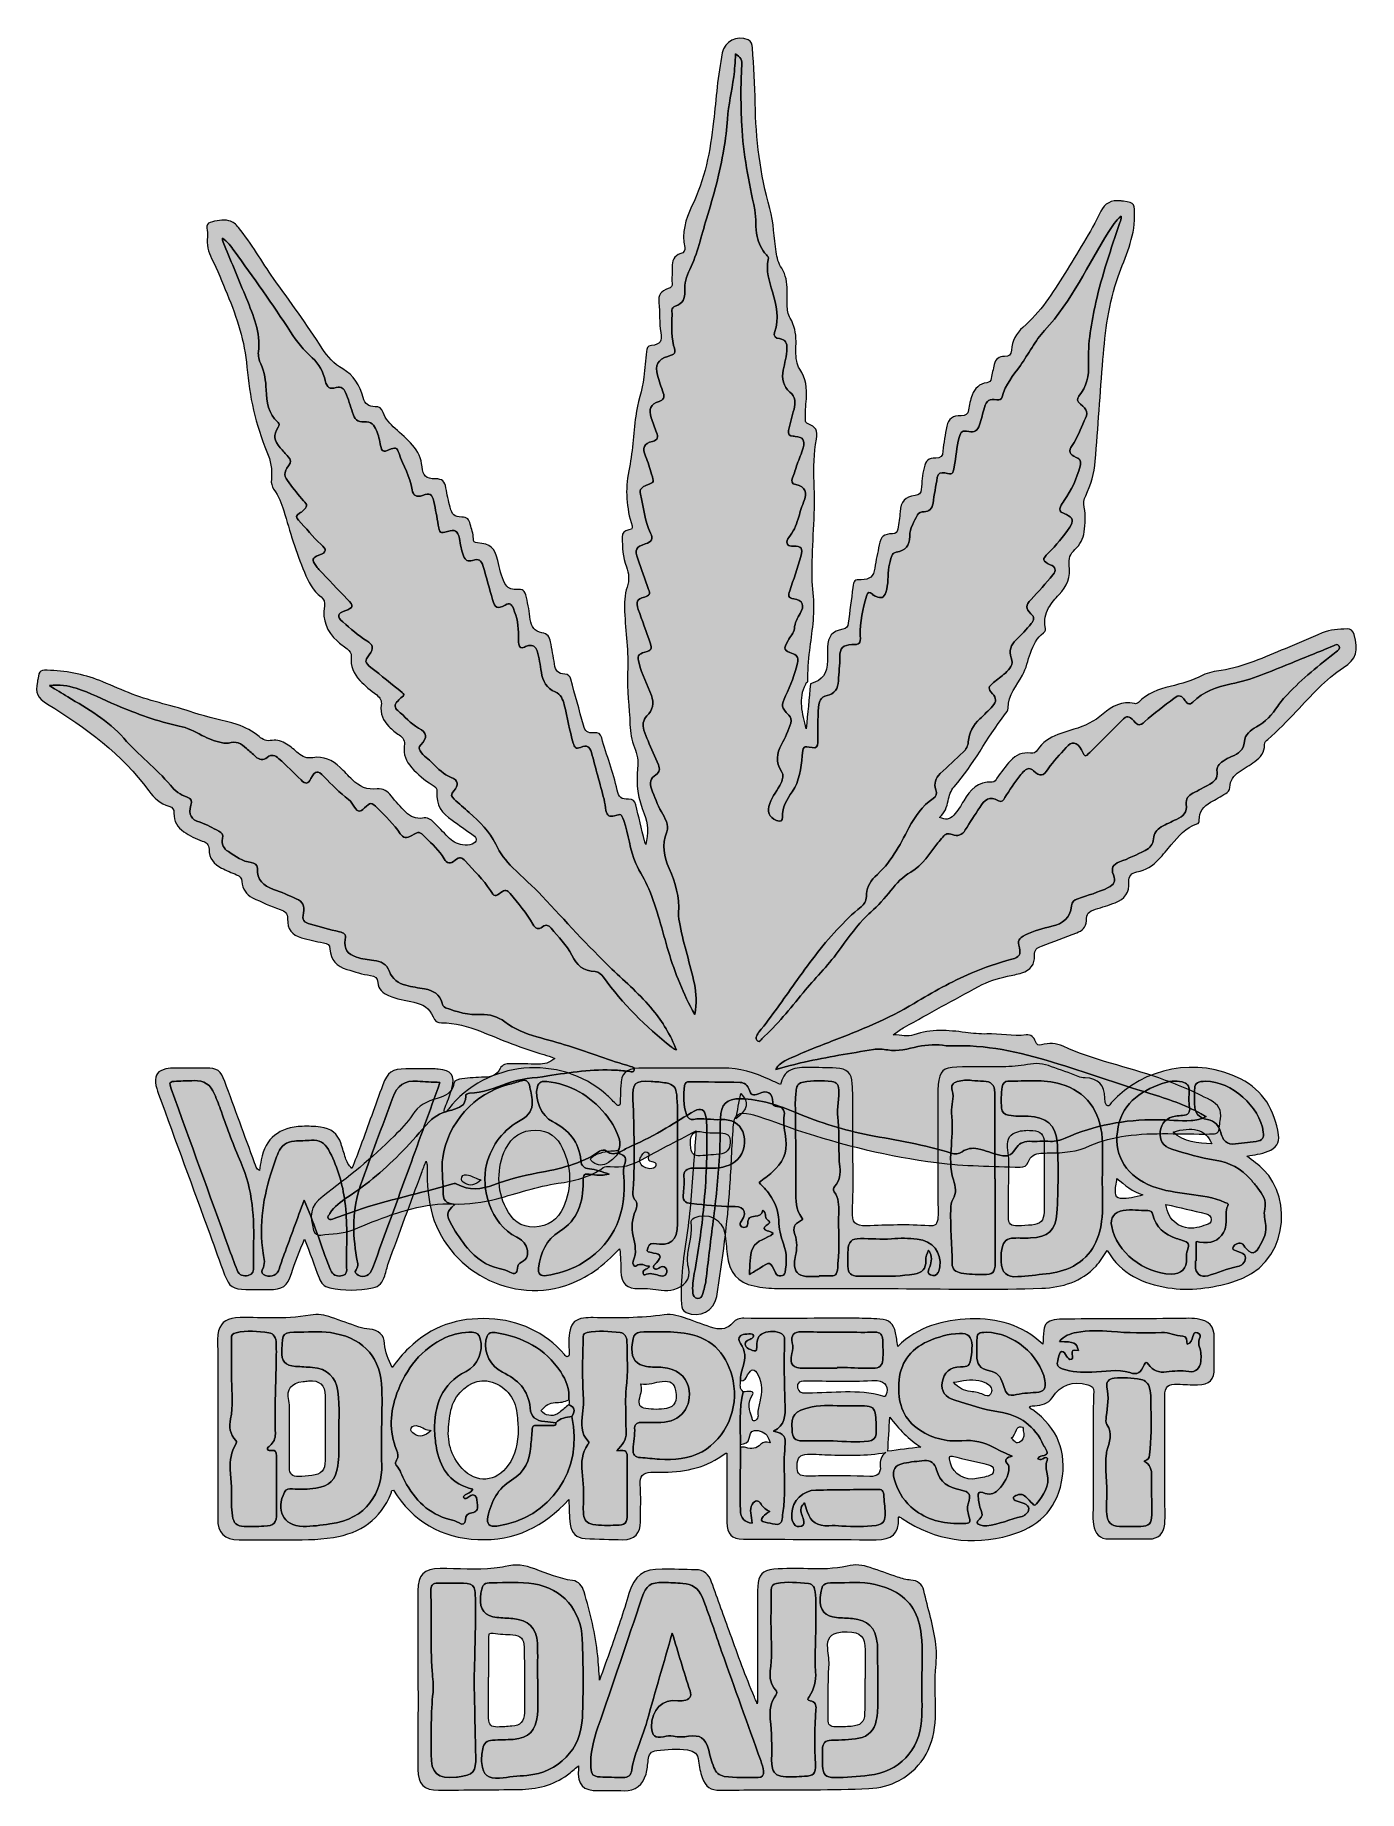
# Model space of a CAD drawing. Extents: x 574 to 1317, y -1415 to -429.
import ezdxf

# ---------------------------------------------------------------- set-up
doc = ezdxf.new("R2010")
doc.units = 0
doc.header["$MEASUREMENT"] = 0
doc.layers.add('katman 1', color=7, linetype='Continuous')

msp = doc.modelspace()

# ---------------------------------------------------------------- hatches: boundary and pattern name
at = {"layer": 'katman 1', "true_color": 0x040804}
h = msp.add_hatch(color=98, dxfattribs=at)
h.dxf.hatch_style = 2
edge = h.paths.add_edge_path()
edge.add_spline(control_points=[(1009.2, -793.74), (1016.23, -791.28), (1018.44, -788.23), (1018.69, -780.53), (1018.77, -778.07), (1018.64, -775.61), (1018.72, -773.15), (1018.92, -767.17), (1021.44, -764.01), (1027.32, -762.96), (1029.49, -762.58), (1030.16, -761.56), (1030.4, -759.63), (1031.23, -752.92), (1032.15, -746.22), (1032.99, -739.51), (1033.49, -735.51), (1033.69, -735.29), (1037.64, -735.22), (1042.42, -735.15), (1044.67, -733.4), (1045.32, -728.64), (1045.92, -724.28), (1046.9, -720), (1047.79, -715.7), (1048.8, -710.86), (1050.33, -709.48), (1055.26, -709.41), (1057.2, -709.38), (1057.95, -708.66), (1058.25, -706.79), (1058.78, -703.55), (1059.25, -700.33), (1059.46, -697.05), (1059.83, -691.34), (1062.29, -688.62), (1067.94, -688.01), (1070.33, -687.75), (1071.12, -686.6), (1071.33, -684.51), (1071.75, -680.44), (1071.99, -676.35), (1072.93, -672.35), (1073.85, -668.39), (1075.41, -666.9), (1079.5, -666.94), (1082.37, -666.96), (1083.33, -665.92), (1083.55, -662.99), (1083.9, -658.32), (1084.76, -653.66), (1085.73, -649.07), (1086.64, -644.82), (1089.09, -643.04), (1093.79, -643.15), (1096.32, -643.22), (1097.46, -642.5), (1097.89, -639.92), (1098.36, -637.12), (1098.95, -634.31), (1099.94, -631.6), (1101.37, -627.67), (1104.04, -625.25), (1108.12, -624.6), (1109.73, -624.34), (1110.37, -623.76), (1110.63, -622.17), (1111.06, -619.55), (1111.77, -616.98), (1112.38, -614.39), (1113.08, -611.39), (1114.97, -609.71), (1118.07, -609.88), (1120.72, -610.04), (1121.8, -608.9), (1121.95, -606.37), (1122.25, -601.17), (1124.66, -596.82), (1128.45, -593.53), (1138.29, -584.99), (1145.16, -574.28), (1151.88, -563.33), (1158.94, -551.81), (1166.28, -540.48), (1172.16, -528.28), (1174.27, -523.88), (1178.18, -522.01), (1183.07, -522.5), (1183.69, -522.56), (1184.29, -522.67), (1184.9, -522.75), (1191.38, -523.6), (1191.17, -524.63), (1191.14, -531.14), (1191.08, -543.38), (1185.87, -553.91), (1181.89, -564.93), (1176.45, -580), (1174.61, -595.78), (1173.35, -611.63), (1171.84, -630.62), (1170.58, -649.63), (1169.01, -668.62), (1168.45, -675.38), (1166.61, -681.9), (1163.68, -688.06), (1162.68, -690.17), (1162.35, -692.23), (1162.82, -694.57), (1163.72, -699.14), (1163.59, -703.76), (1162.82, -708.34), (1162.18, -712.18), (1160.59, -715.61), (1157.66, -718.23), (1154.97, -720.64), (1153.94, -723.59), (1154.4, -727.05), (1155.27, -733.53), (1153.19, -738.93), (1148.72, -743.56), (1146.51, -745.85), (1144.46, -748.27), (1142.88, -751.06), (1141.01, -754.39), (1140.17, -757.92), (1140.98, -761.7), (1141.26, -763.02), (1141.25, -764.02), (1140.05, -764.94), (1136.22, -767.84), (1134.18, -771.95), (1132.65, -776.37), (1131.22, -780.52), (1130.31, -784.97), (1128.22, -788.76), (1124.96, -794.7), (1120.06, -799.8), (1120.18, -807.26), (1120.2, -808.5), (1119.05, -809.88), (1118.18, -811), (1108.11, -824.04), (1100.79, -839.01), (1089.84, -851.44), (1087.88, -853.66), (1087.08, -856.41), (1086.49, -859.25), (1085.75, -862.79), (1084.58, -866.14), (1081.65, -868.6), (1084.96, -870.29), (1087.27, -869.95), (1089.65, -867.36), (1091.88, -864.93), (1093.57, -862.11), (1095.23, -859.28), (1098.82, -853.17), (1103.2, -848.3), (1111.16, -848.77), (1112.59, -848.86), (1113.16, -847.52), (1113.85, -846.53), (1116.2, -843.17), (1118.62, -839.87), (1121.41, -836.85), (1124.47, -833.52), (1128.19, -831.9), (1132.69, -832.59), (1134.6, -832.88), (1135.57, -832.26), (1136.6, -830.68), (1139.32, -826.48), (1143.42, -823.94), (1147.99, -822.18), (1150.94, -821.04), (1153.96, -820.02), (1157, -819.16), (1163.1, -817.44), (1168.61, -814.73), (1173.43, -810.54), (1178.45, -806.17), (1184, -803.09), (1191.07, -804.76), (1191.89, -804.96), (1192.7, -804.73), (1193.32, -804.07), (1198.14, -798.85), (1204.57, -796.75), (1211.16, -795.1), (1217.42, -793.52), (1223.63, -791.91), (1229.38, -788.84), (1232.57, -787.13), (1236.19, -786.73), (1239.74, -786.17), (1252.41, -784.17), (1263.92, -778.7), (1275.64, -773.92), (1282.64, -771.07), (1289.53, -767.93), (1296.49, -764.99), (1300.91, -763.12), (1305.67, -763.12), (1310.34, -762.8), (1312.42, -762.66), (1313.72, -763.91), (1314.32, -765.95), (1317, -774.9), (1315.47, -779.97), (1308.43, -784.53), (1298.19, -791.16), (1290.17, -800.33), (1281.87, -809.13), (1276.74, -814.58), (1271.58, -820), (1265.86, -824.85), (1264.92, -825.65), (1264.07, -826.37), (1264.1, -827.85), (1264.21, -832.07), (1261.84, -834.98), (1258.61, -837.25), (1255.77, -839.25), (1252.76, -841.02), (1249.89, -842.98), (1246.78, -845.11), (1244.73, -847.98), (1244.53, -851.85), (1244.44, -853.51), (1243.55, -854.48), (1242.26, -855.23), (1239.43, -856.89), (1236.58, -858.5), (1233.75, -860.15), (1229.89, -862.41), (1227.25, -865.47), (1227.42, -870.25), (1227.45, -871.32), (1227.1, -871.96), (1226.06, -872.31), (1219.82, -874.4), (1215.74, -879.14), (1211.73, -883.98), (1209.45, -886.74), (1207.19, -889.54), (1204.75, -892.15), (1201.39, -895.75), (1197.38, -898.34), (1192.45, -899.27), (1189.29, -899.86), (1187.7, -901.44), (1187.94, -904.97), (1188.33, -910.67), (1185.49, -914.58), (1180.21, -916.56), (1176.58, -917.93), (1172.85, -919.01), (1169.15, -920.19), (1165.16, -921.47), (1164.1, -922.63), (1164.03, -926.74), (1163.97, -930.5), (1161.58, -932.24), (1158.62, -933.42), (1152.07, -936.02), (1145.48, -938.54), (1138.85, -940.92), (1136.27, -941.85), (1134.79, -942.91), (1134.95, -946.12), (1135.22, -951.25), (1132.76, -954.39), (1127.81, -955.94), (1125.19, -956.77), (1122.44, -957.17), (1119.74, -957.77), (1114.13, -959.03), (1108.64, -960.76), (1103.59, -963.48), (1089.64, -971), (1075.8, -978.71), (1061.95, -986.41), (1060, -987.49), (1058.24, -988.89), (1055.66, -990.65), (1060.12, -990.77), (1063.85, -991.92), (1067.28, -990.68), (1076.83, -987.26), (1086.45, -988.17), (1096.16, -989.32), (1100.12, -989.8), (1104.09, -990.39), (1108.11, -990.19), (1115.48, -989.82), (1122.79, -991.68), (1130.19, -990.75), (1132.9, -990.41), (1134.73, -992.06), (1135.54, -994.49), (1136.16, -996.35), (1136.96, -996.95), (1138.88, -996.36), (1142.96, -995.12), (1147.17, -995.34), (1150.93, -997.08), (1168.21, -1005.08), (1186.96, -1008.55), (1204.75, -1014.92), (1214.68, -1018.47), (1224.41, -1022.45), (1233.74, -1027.42), (1238.09, -1029.74), (1240.13, -1032.95), (1239.3, -1037.88), (1239.08, -1039.19), (1239, -1040.53), (1238.81, -1041.84), (1238.21, -1046.07), (1237.63, -1046.26), (1233.25, -1046.34), (1217.58, -1046.65), (1201.87, -1045.17), (1186.26, -1047.45), (1179.35, -1048.46), (1172.46, -1049.91), (1166.18, -1052.9), (1158.78, -1056.43), (1151.07, -1056.99), (1143.15, -1057), (1141.62, -1057.01), (1140.08, -1057.07), (1138.54, -1057.14), (1135.14, -1057.3), (1132.66, -1058.95), (1131.44, -1062.1), (1130.59, -1064.29), (1129.07, -1065.06), (1126.93, -1064.99), (1111.27, -1064.5), (1095.6, -1064.39), (1080, -1062.42), (1053.27, -1059.06), (1027.33, -1052.53), (1001.8, -1044.16), (993.54, -1041.45), (985.54, -1037.99), (977.15, -1035.67), (976.65, -1035.54), (976.18, -1035.33), (975.68, -1035.22), (968.78, -1033.67), (966.34, -1035.29), (965.85, -1042.45), (965.07, -1053.59), (964.73, -1064.76), (963.99, -1075.9), (962.62, -1096.57), (959.84, -1117.08), (956.54, -1137.52), (955.23, -1145.64), (946.92, -1149.81), (939.36, -1146.55), (937.19, -1145.61), (936.89, -1143.96), (936.78, -1141.84), (936.04, -1127.93), (938.04, -1114.24), (940.13, -1100.57), (942.12, -1087.48), (942.49, -1074.25), (943.69, -1061.09), (944.17, -1055.79), (944.53, -1050.48), (944.99, -1044.66), (939.25, -1047.64), (933.84, -1050.41), (928.46, -1053.24), (923.84, -1055.67), (919.2, -1058.06), (914.67, -1060.65), (909.08, -1063.84), (903.19, -1065.44), (896.73, -1064.69), (895.41, -1064.54), (894.07, -1064.42), (892.88, -1065.25), (885.29, -1070.58), (876.57, -1072.75), (867.6, -1074.04), (855.78, -1075.74), (844.58, -1079.78), (833.09, -1082.73), (825.11, -1084.79), (817.05, -1085.98), (808.78, -1085.63), (792.72, -1084.96), (777.91, -1090.04), (763.25, -1095.7), (759.63, -1097.09), (756.03, -1098.58), (752.46, -1100.1), (746.67, -1102.56), (740.42, -1102.29), (734.36, -1103.1), (732.54, -1103.34), (730.82, -1102.49), (730.31, -1100.51), (728.25, -1092.48), (727.68, -1087.22), (735.59, -1081.23), (749.49, -1070.72), (763.21, -1059.95), (775.49, -1047.5), (779.17, -1043.78), (782.97, -1040.07), (785.71, -1035.64), (789.03, -1030.28), (794.07, -1027.99), (799.65, -1026.43), (804.25, -1025.14), (808.04, -1023.4), (809.04, -1018.03), (809.42, -1015.94), (811.72, -1015.71), (813.53, -1015.45), (817.7, -1014.87), (821.88, -1014.46), (826.09, -1014.52), (829.99, -1014.57), (833.12, -1013.32), (834.97, -1009.67), (836.18, -1007.29), (838.36, -1006.91), (840.7, -1006.93), (845.91, -1006.97), (851.13, -1007.08), (856.35, -1007.11), (859.69, -1007.13), (862.87, -1006.58), (865.67, -1003.91), (863.5, -1003.13), (861.57, -1002.29), (859.56, -1001.75), (847.26, -998.48), (835.66, -993.36), (823.89, -988.67), (816.92, -985.89), (809.73, -983.9), (802.11, -983.92), (799.8, -983.92), (798.17, -983.07), (797.31, -980.56), (795.6, -975.57), (791.45, -973.4), (786.61, -972.4), (781.8, -971.4), (776.98, -970.53), (772.4, -968.62), (769.02, -967.21), (766.67, -965.21), (766.38, -961.27), (766.2, -958.9), (764.59, -957.68), (762.31, -957.37), (757.72, -956.76), (753.37, -955.24), (748.96, -953.95), (743.23, -952.29), (739.82, -948.6), (739.48, -942.54), (739.34, -939.98), (738, -939.41), (735.8, -939.02), (731.68, -938.28), (727.56, -937.39), (723.56, -936.2), (717.96, -934.53), (715.59, -931.42), (715.69, -925.6), (715.74, -922.36), (714.37, -921.32), (711.52, -920.33), (706.23, -918.5), (701.07, -916.19), (696.04, -913.71), (692.46, -911.94), (690.32, -908.74), (690.01, -904.65), (689.86, -902.61), (688.86, -901.54), (687.07, -900.81), (684.23, -899.65), (681.41, -898.44), (678.66, -897.07), (674.31, -894.91), (671.57, -891.53), (671.6, -886.45), (671.62, -883.77), (670.01, -882.64), (667.82, -881.91), (664.11, -880.67), (660.68, -878.84), (657.45, -876.67), (653.79, -874.21), (651.76, -870.78), (651.93, -866.31), (652.01, -864.1), (651.24, -863.02), (649.07, -862.36), (644.28, -860.89), (640.64, -857.62), (637.78, -853.69), (622.69, -832.95), (602.37, -818.35), (580.96, -805), (575.05, -801.32), (573.98, -799.18), (575.25, -792.36), (575.33, -791.96), (575.44, -791.56), (575.49, -791.16), (576.27, -785.75), (576.93, -785.85), (582.54, -786.08), (592.83, -786.5), (602.6, -788.66), (612.05, -792.59), (617.52, -794.87), (622.97, -797.22), (628.48, -799.39), (639.74, -803.81), (651.72, -805.89), (663.12, -809.86), (671.06, -812.63), (679.39, -813.91), (687.36, -816.54), (691.88, -818.04), (696.06, -820.11), (699.68, -823.24), (701.78, -825.07), (704.04, -825.95), (706.99, -825.42), (709.89, -824.89), (712.62, -825.95), (715.16, -827.46), (717.57, -828.88), (719.57, -830.79), (721.64, -832.62), (723.99, -834.71), (726.55, -835.7), (729.79, -835.14), (735.85, -834.1), (740.85, -836.41), (745.13, -840.53), (747.49, -842.81), (749.7, -845.24), (752.05, -847.53), (755.91, -851.28), (760.36, -853.37), (765.93, -852.66), (769.32, -852.22), (771.84, -854.02), (773.84, -856.54), (776.4, -859.75), (779.04, -862.88), (782.02, -865.71), (784.69, -868.24), (787.65, -869.74), (791.45, -869), (794.04, -868.5), (796.05, -869.7), (797.77, -871.44), (800.44, -874.13), (803.03, -876.9), (805.68, -879.62), (807.95, -881.97), (810.7, -883.48), (813.9, -884.12), (815.74, -884.49), (817.59, -884.43), (819.33, -883.62), (822.05, -882.34), (822.27, -880.35), (819.81, -878.57), (815.91, -875.75), (811.96, -873.02), (808.01, -870.26), (802.46, -866.4), (798.76, -861.57), (799.55, -854.34), (799.78, -852.22), (798.37, -851.23), (796.81, -850.32), (792.42, -847.77), (788.76, -844.34), (785.33, -840.66), (782.18, -837.28), (780.57, -833.25), (781.2, -828.57), (781.57, -825.78), (780.56, -823.84), (778.27, -822.35), (776.21, -821), (774.34, -819.4), (772.6, -817.64), (769.31, -814.31), (767.57, -810.37), (768.25, -805.68), (768.62, -803.09), (767.68, -801.43), (765.73, -799.91), (762.42, -797.32), (759.04, -794.81), (756.17, -791.7), (752.74, -787.97), (750.87, -783.63), (751.37, -778.55), (751.59, -776.34), (750.65, -775.15), (749.05, -774), (747.14, -772.62), (745.3, -771.14), (743.52, -769.6), (737.56, -764.4), (735.15, -757.83), (736.35, -750.04), (736.69, -747.83), (736.11, -746.25), (734.46, -744.9), (729.97, -741.22), (727.32, -736.31), (725.14, -731.04), (720.48, -719.78), (716.92, -708.15), (713.56, -696.46), (712.33, -692.21), (710.58, -688.19), (708.03, -684.55), (706.81, -682.82), (706.33, -680.96), (706.57, -678.77), (707.15, -673.46), (706.16, -668.25), (704.13, -663.43), (697.69, -648.17), (694.23, -632.22), (692.86, -615.82), (691.66, -601.43), (687.22, -588.01), (681.76, -574.81), (678.99, -568.11), (676.29, -561.38), (673.04, -554.88), (671.14, -551.09), (670.15, -547.06), (670.76, -542.71), (670.98, -541.13), (670.49, -539.46), (670.39, -537.83), (670.31, -536.41), (670.6, -535.03), (672.15, -534.6), (675.61, -533.65), (679.13, -532.89), (682.75, -533.68), (685.07, -534.19), (686.61, -535.78), (688.11, -537.55), (695.61, -546.43), (701.09, -556.7), (707.81, -566.11), (717.09, -579.12), (726.63, -591.94), (735.16, -605.48), (738.07, -610.11), (741.72, -614), (746.61, -616.79), (752.82, -620.34), (756.18, -626.3), (758.12, -632.91), (759.21, -636.6), (761.08, -638.24), (764.84, -638.09), (767.06, -638), (768.48, -638.92), (769.31, -641.31), (770.57, -644.95), (773.25, -647.73), (776.05, -650.33), (779.36, -653.4), (782.9, -656.21), (785.89, -659.62), (788.95, -663.12), (790.79, -667.09), (791.14, -671.79), (791.54, -676.98), (793.31, -678.5), (798.6, -678.59), (802.44, -678.65), (803.98, -679.85), (804.58, -683.72), (805.16, -687.37), (806.01, -690.94), (806.91, -694.51), (807.95, -698.61), (809.31, -700.04), (813.44, -700.05), (816.44, -700.06), (817.72, -701.43), (818.25, -704.06), (818.79, -706.76), (820.07, -709.3), (819.96, -712.13), (819.9, -713.78), (820.64, -714.41), (822.35, -714.54), (829.46, -715.09), (831.94, -717.31), (833.61, -724.42), (834.64, -728.8), (835.48, -733.21), (837.67, -737.25), (839.07, -739.84), (841.03, -740.91), (843.91, -740.68), (848.01, -740.35), (848.74, -741.05), (849.73, -745.18), (850.72, -749.26), (851.49, -753.37), (851.9, -757.55), (852.29, -761.59), (854.47, -764.3), (858.48, -764.97), (861.59, -765.49), (862.81, -767.27), (863.29, -770.05), (864, -774.19), (864.83, -778.31), (865.49, -782.45), (866.14, -786.52), (867.34, -787.97), (871.33, -788.19), (873.46, -788.31), (874.2, -789.46), (874.66, -791.12), (877.04, -799.7), (879.38, -808.28), (881.74, -816.86), (882.72, -820.46), (883.95, -821.45), (887.66, -821.07), (890.07, -820.82), (891.4, -821.79), (891.99, -823.96), (894.65, -833.83), (898.66, -843.3), (900.65, -853.38), (901.42, -857.24), (903.14, -858.68), (907.07, -858.44), (909.54, -858.29), (910.62, -859.27), (911.14, -861.52), (912.73, -868.29), (914.39, -875.05), (916.03, -881.81), (916.15, -882.28), (916.34, -882.73), (916.74, -883.88), (918.26, -877.55), (918.14, -872.01), (915.88, -866.65), (912.41, -858.44), (911.17, -849.94), (912.18, -841.11), (912.65, -837.01), (911.86, -833.15), (910.37, -829.4), (908.73, -825.26), (907.98, -821.01), (907.86, -816.53), (907.58, -806.81), (906.01, -797.1), (906.53, -787.37), (907.14, -775.83), (905.36, -764.47), (904.85, -753.02), (904.65, -748.39), (904.78, -743.71), (906.26, -739.32), (907.59, -735.36), (907.39, -731.62), (905.83, -727.96), (903.55, -722.61), (903.77, -716.95), (903.41, -711.36), (903.24, -708.83), (904.9, -707.74), (907.14, -707.28), (908.38, -707.03), (909.61, -706.86), (909.03, -704.97), (905.89, -694.86), (905.01, -684.78), (907.22, -674.16), (909.32, -664.06), (909.79, -653.64), (911.08, -643.37), (912.02, -635.95), (914.9, -628.92), (915.64, -621.44), (916.11, -616.65), (916.67, -611.87), (917.22, -607.08), (917.41, -605.46), (917.54, -604.03), (919.89, -603.74), (924.85, -603.14), (926.08, -601.44), (925.16, -596.46), (924.13, -590.89), (924.76, -585.24), (924.1, -579.64), (923.58, -575.32), (925.24, -573.2), (929.36, -571.76), (931.05, -571.17), (931.67, -570.42), (931.51, -568.71), (931.23, -565.75), (931.73, -562.79), (931.57, -559.81), (931.39, -556.34), (932.46, -553.27), (936.33, -552.15), (938.1, -551.63), (938.95, -550.3), (938.61, -548.66), (936.87, -540.5), (938.96, -532.96), (942.48, -525.77), (949.92, -510.63), (952.97, -494.41), (954.79, -477.85), (956.2, -465.02), (957.12, -452.13), (959.71, -439.46), (961.05, -432.9), (967.85, -429.49), (974.12, -432.16), (976.17, -433.04), (976.51, -434.81), (976.64, -436.7), (977.37, -447.03), (978.08, -457.35), (978.2, -467.71), (978.44, -487.77), (980.92, -507.52), (986.37, -526.87), (988.61, -534.8), (988.7, -543.07), (989.86, -551.18), (990.32, -554.44), (991.24, -557.55), (993.03, -560.39), (995.41, -564.15), (996.12, -568.37), (996.13, -572.74), (996.14, -575.51), (996.11, -578.28), (996.14, -581.05), (996.17, -583.63), (996.54, -586.17), (997.87, -588.44), (1000.22, -592.45), (1001.06, -596.79), (1001.08, -601.39), (1001.1, -605.07), (1000.78, -608.77), (1001.44, -612.44), (1001.73, -614.09), (1002.22, -615.63), (1003.13, -617), (1006.55, -622.1), (1007.47, -627.76), (1006.86, -633.73), (1006.47, -637.62), (1006.38, -641.51), (1006.37, -645.41), (1006.37, -646.53), (1006.58, -647.18), (1007.8, -647.68), (1012.31, -649.53), (1013.41, -651.24), (1012.53, -656.28), (1011.11, -664.31), (1010.76, -672.41), (1011.19, -680.49), (1012.05, -696.3), (1010.37, -712.02), (1010.09, -727.79), (1009.99, -733.43), (1010.27, -739.06), (1010.83, -744.68), (1011.84, -754.89), (1009.99, -764.92), (1008.75, -774.97), (1008.03, -780.78), (1007.63, -786.6), (1007.68, -792.44), (1006.97, -792.6), (1006.85, -793.26), (1006.58, -793.77), (1002.2, -802.05), (1004.69, -810.24), (1006.75, -818.85), (1007.59, -810.19), (1008.4, -801.97), (1009.2, -793.74)], knot_values=[0, 0, 0, 0, 1, 1, 1, 2, 2, 2, 3, 3, 3, 4, 4, 4, 5, 5, 5, 6, 6, 6, 7, 7, 7, 8, 8, 8, 9, 9, 9, 10, 10, 10, 11, 11, 11, 12, 12, 12, 13, 13, 13, 14, 14, 14, 15, 15, 15, 16, 16, 16, 17, 17, 17, 18, 18, 18, 19, 19, 19, 20, 20, 20, 21, 21, 21, 22, 22, 22, 23, 23, 23, 24, 24, 24, 25, 25, 25, 26, 26, 26, 27, 27, 27, 28, 28, 28, 29, 29, 29, 30, 30, 30, 31, 31, 31, 32, 32, 32, 33, 33, 33, 34, 34, 34, 35, 35, 35, 36, 36, 36, 37, 37, 37, 38, 38, 38, 39, 39, 39, 40, 40, 40, 41, 41, 41, 42, 42, 42, 43, 43, 43, 44, 44, 44, 45, 45, 45, 46, 46, 46, 47, 47, 47, 48, 48, 48, 49, 49, 49, 50, 50, 50, 51, 51, 51, 52, 52, 52, 53, 53, 53, 54, 54, 54, 55, 55, 55, 56, 56, 56, 57, 57, 57, 58, 58, 58, 59, 59, 59, 60, 60, 60, 61, 61, 61, 62, 62, 62, 63, 63, 63, 64, 64, 64, 65, 65, 65, 66, 66, 66, 67, 67, 67, 68, 68, 68, 69, 69, 69, 70, 70, 70, 71, 71, 71, 72, 72, 72, 73, 73, 73, 74, 74, 74, 75, 75, 75, 76, 76, 76, 77, 77, 77, 78, 78, 78, 79, 79, 79, 80, 80, 80, 81, 81, 81, 82, 82, 82, 83, 83, 83, 84, 84, 84, 85, 85, 85, 86, 86, 86, 87, 87, 87, 88, 88, 88, 89, 89, 89, 90, 90, 90, 91, 91, 91, 92, 92, 92, 93, 93, 93, 94, 94, 94, 95, 95, 95, 96, 96, 96, 97, 97, 97, 98, 98, 98, 99, 99, 99, 100, 100, 100, 101, 101, 101, 102, 102, 102, 103, 103, 103, 104, 104, 104, 105, 105, 105, 106, 106, 106, 107, 107, 107, 108, 108, 108, 109, 109, 109, 110, 110, 110, 111, 111, 111, 112, 112, 112, 113, 113, 113, 114, 114, 114, 115, 115, 115, 116, 116, 116, 117, 117, 117, 118, 118, 118, 119, 119, 119, 120, 120, 120, 121, 121, 121, 122, 122, 122, 123, 123, 123, 124, 124, 124, 125, 125, 125, 126, 126, 126, 127, 127, 127, 128, 128, 128, 129, 129, 129, 130, 130, 130, 131, 131, 131, 132, 132, 132, 133, 133, 133, 134, 134, 134, 135, 135, 135, 136, 136, 136, 137, 137, 137, 138, 138, 138, 139, 139, 139, 140, 140, 140, 141, 141, 141, 142, 142, 142, 143, 143, 143, 144, 144, 144, 145, 145, 145, 146, 146, 146, 147, 147, 147, 148, 148, 148, 149, 149, 149, 150, 150, 150, 151, 151, 151, 152, 152, 152, 153, 153, 153, 154, 154, 154, 155, 155, 155, 156, 156, 156, 157, 157, 157, 158, 158, 158, 159, 159, 159, 160, 160, 160, 161, 161, 161, 162, 162, 162, 163, 163, 163, 164, 164, 164, 165, 165, 165, 166, 166, 166, 167, 167, 167, 168, 168, 168, 169, 169, 169, 170, 170, 170, 171, 171, 171, 172, 172, 172, 173, 173, 173, 174, 174, 174, 175, 175, 175, 176, 176, 176, 177, 177, 177, 178, 178, 178, 179, 179, 179, 180, 180, 180, 181, 181, 181, 182, 182, 182, 183, 183, 183, 184, 184, 184, 185, 185, 185, 186, 186, 186, 187, 187, 187, 188, 188, 188, 189, 189, 189, 190, 190, 190, 191, 191, 191, 192, 192, 192, 193, 193, 193, 194, 194, 194, 195, 195, 195, 196, 196, 196, 197, 197, 197, 198, 198, 198, 199, 199, 199, 200, 200, 200, 201, 201, 201, 202, 202, 202, 203, 203, 203, 204, 204, 204, 205, 205, 205, 206, 206, 206, 207, 207, 207, 208, 208, 208, 209, 209, 209, 210, 210, 210, 211, 211, 211, 212, 212, 212, 213, 213, 213, 214, 214, 214, 215, 215, 215, 216, 216, 216, 217, 217, 217, 218, 218, 218, 219, 219, 219, 220, 220, 220, 221, 221, 221, 222, 222, 222, 223, 223, 223, 224, 224, 224, 225, 225, 225, 226, 226, 226, 227, 227, 227, 228, 228, 228, 229, 229, 229, 230, 230, 230, 231, 231, 231, 232, 232, 232, 233, 233, 233, 234, 234, 234, 235, 235, 235, 236, 236, 236, 237, 237, 237, 238, 238, 238, 239, 239, 239, 240, 240, 240, 241, 241, 241, 242, 242, 242, 243, 243, 243, 244, 244, 244, 245, 245, 245, 246, 246, 246, 247, 247, 247, 248, 248, 248, 249, 249, 249, 250, 250, 250, 251, 251, 251, 252, 252, 252, 253, 253, 253, 254, 254, 254, 255, 255, 255, 256, 256, 256, 257, 257, 257, 258, 258, 258, 259, 259, 259, 260, 260, 260, 261, 261, 261, 262, 262, 262, 263, 263, 263, 264, 264, 264, 265, 265, 265, 266, 266, 266, 267, 267, 267, 268, 268, 268, 269, 269, 269, 270, 270, 270, 271, 271, 271, 272, 272, 272, 273, 273, 273, 274, 274, 274, 275, 275, 275, 276, 276, 276, 277, 277, 277, 278, 278, 278, 279, 279, 279, 280, 280, 280, 281, 281, 281, 282, 282, 282, 283, 283, 283, 284, 284, 284, 285, 285, 285, 286, 286, 286, 287, 287, 287, 288, 288, 288, 289, 289, 289, 290, 290, 290, 291, 291, 291, 292, 292, 292, 293, 293, 293, 294, 294, 294, 295, 295, 295, 296, 296, 296, 297, 297, 297, 298, 298, 298, 299, 299, 299, 300, 300, 300, 301, 301, 301, 302, 302, 302, 303, 303, 303, 304, 304, 304, 305, 305, 305, 306, 306, 306, 307, 307, 307, 307], degree=3, periodic=1)
edge = h.paths.add_edge_path()
edge.add_spline(control_points=[(989.74, -1010.08), (991.11, -1007.37), (993.26, -1006.05), (995.55, -1004.95), (1003.86, -1000.96), (1012.45, -997.61), (1021.05, -994.3), (1036.93, -988.19), (1052.68, -981.84), (1067.35, -973.04), (1077.72, -966.82), (1088.25, -960.89), (1099.37, -956.05), (1106.8, -952.82), (1114.46, -950.28), (1122.3, -948.23), (1126.37, -947.16), (1127.37, -945.36), (1126.49, -941.87), (1125.39, -937.47), (1125.85, -936.8), (1129.86, -934.63), (1134.53, -932.11), (1139.58, -930.95), (1144.68, -929.77), (1150.79, -928.36), (1155.09, -924.98), (1155.73, -918.28), (1155.95, -916), (1157.09, -915), (1159.21, -914.3), (1164.93, -912.38), (1170.77, -910.71), (1176.22, -908.08), (1179.87, -906.32), (1180.41, -904.67), (1179.18, -900.96), (1177.87, -897.04), (1178.79, -895.09), (1182.71, -893.62), (1187.6, -891.78), (1192.36, -889.63), (1197.02, -887.25), (1199.7, -885.89), (1201.48, -883.84), (1201.74, -880.59), (1201.98, -877.68), (1203.4, -875.51), (1206.11, -873.99), (1208.89, -872.43), (1211.74, -871.07), (1214.65, -869.8), (1218.4, -868.17), (1220.66, -865.64), (1220.13, -861.24), (1219.77, -858.31), (1221.24, -856.37), (1223.76, -855.07), (1226.94, -853.41), (1230.12, -851.74), (1233.26, -850.02), (1235.92, -848.56), (1237.86, -846.64), (1237.41, -843.2), (1237.05, -840.43), (1238.54, -838.49), (1240.74, -837.08), (1242.3, -836.09), (1243.89, -835.12), (1245.58, -834.41), (1249.37, -832.82), (1252.35, -831.03), (1252.72, -826.1), (1253, -822.26), (1256.23, -819.73), (1259.51, -817.83), (1264.49, -814.94), (1268.37, -811.03), (1271.47, -806.19), (1273.01, -803.79), (1274.96, -801.63), (1276.93, -799.56), (1285.28, -790.77), (1294.69, -783.18), (1304.2, -775.73), (1305.29, -774.88), (1306.53, -773.89), (1305.94, -772.48), (1305.21, -770.75), (1303.72, -771.97), (1302.75, -772.36), (1294.48, -775.65), (1286.26, -779.09), (1277.99, -782.41), (1267.27, -786.72), (1256.73, -791.53), (1245.27, -793.73), (1237.22, -795.28), (1229.63, -797.84), (1223.73, -804.01), (1222.11, -805.7), (1220.73, -804.98), (1219.54, -803.12), (1217.59, -800.1), (1215.76, -799.72), (1213.27, -801.71), (1207.76, -806.12), (1201.94, -810.14), (1196.74, -814.95), (1194.15, -817.35), (1193.14, -817.17), (1190.65, -814.5), (1187.79, -811.41), (1186.8, -811.36), (1183.88, -814.28), (1177.91, -820.21), (1171.97, -826.17), (1166.02, -832.12), (1163.34, -834.8), (1163.34, -834.8), (1161.74, -831.54), (1161.61, -831.26), (1161.5, -830.97), (1161.35, -830.7), (1159.03, -826.35), (1155.74, -825.65), (1152.64, -829.37), (1149.33, -833.36), (1145.56, -836.99), (1142.69, -841.35), (1139.9, -845.59), (1138.06, -845.94), (1134.43, -842.47), (1132.54, -840.66), (1131, -841), (1129.36, -842.44), (1128.36, -843.31), (1127.43, -844.3), (1126.65, -845.37), (1123.76, -849.34), (1120.78, -853.25), (1118.32, -857.53), (1117.59, -858.8), (1116.65, -860.41), (1114.69, -859.25), (1109.7, -856.3), (1106.68, -858.91), (1104.19, -863.04), (1101.62, -867.33), (1098.59, -871.33), (1096.1, -875.69), (1094.44, -878.58), (1091.85, -879.44), (1088.71, -878.28), (1086.44, -877.44), (1084.84, -877.71), (1083.42, -879.66), (1082.58, -880.82), (1081.57, -881.84), (1080.67, -882.96), (1075.99, -888.75), (1072.25, -895.43), (1065.56, -899.32), (1061.03, -901.95), (1057.46, -905.59), (1054.32, -909.64), (1050.9, -914.03), (1047.16, -918.07), (1043.09, -921.84), (1041.67, -923.15), (1040.19, -924.37), (1038.86, -925.82), (1033.64, -931.49), (1029.17, -937.74), (1024.69, -943.97), (1018.75, -952.22), (1011.39, -959.26), (1004.99, -967.13), (997.69, -976.1), (990.38, -985.1), (981.89, -993.02), (981.26, -993.61), (980.71, -994.83), (979.68, -994.25), (978.57, -993.62), (978.58, -992.32), (979, -991.21), (979.29, -990.46), (979.75, -989.74), (980.26, -989.11), (987.46, -980.3), (993.89, -970.91), (1000.49, -961.66), (1007.86, -951.31), (1015.3, -941.01), (1024.03, -931.74), (1028.32, -927.19), (1032.72, -922.74), (1037.59, -918.79), (1039.38, -917.35), (1040.54, -915.74), (1040.57, -913.1), (1040.61, -908.9), (1042.13, -904.87), (1045.29, -902.07), (1053.97, -894.41), (1059.23, -884.5), (1064.46, -874.47), (1067.8, -868.08), (1071.96, -862.23), (1078.04, -858.03), (1079.82, -856.8), (1080.23, -855.13), (1079.58, -853.17), (1078.37, -849.56), (1079.23, -846.62), (1082.07, -844.05), (1086.4, -840.13), (1090.59, -836.07), (1094.84, -832.06), (1096.53, -830.47), (1097.61, -828.7), (1097.79, -826.21), (1098.15, -821.11), (1100.41, -816.84), (1104.22, -813.35), (1106.72, -811.07), (1109.1, -808.65), (1111.38, -806.15), (1113.69, -803.61), (1113.58, -801.67), (1111.31, -799.18), (1108.84, -796.45), (1108.94, -795.25), (1111.85, -792.95), (1114.1, -791.17), (1116.45, -789.5), (1118.57, -787.58), (1121.03, -785.35), (1123.39, -782.89), (1121.89, -779.09), (1120.29, -775.07), (1121.72, -771.86), (1124.54, -769.11), (1127.55, -766.17), (1130.39, -763.08), (1133.11, -759.88), (1134.74, -757.97), (1135.06, -756.3), (1132.96, -754.33), (1129.74, -751.3), (1129.94, -749.68), (1133, -746.34), (1137.15, -741.81), (1141.27, -737.24), (1145.19, -732.51), (1147.37, -729.88), (1146.77, -728.13), (1143.76, -726.79), (1139.33, -724.83), (1139.08, -723.72), (1142.6, -720.31), (1147.19, -715.87), (1151.18, -710.95), (1154.73, -705.66), (1156.99, -702.29), (1156.45, -700.39), (1152.82, -698.57), (1152.27, -698.29), (1151.71, -698), (1151.13, -697.84), (1149.09, -697.29), (1148.87, -695.89), (1149.55, -694.26), (1150.06, -693.04), (1150.76, -691.88), (1151.53, -690.8), (1155.78, -684.91), (1158.67, -678.44), (1160.53, -671.42), (1161.23, -668.8), (1160.88, -667.58), (1158.33, -666.51), (1154.54, -664.92), (1153.8, -663.01), (1156.09, -659.84), (1159.15, -655.6), (1160.5, -650.62), (1162.86, -646.1), (1165.16, -641.67), (1164.62, -639.6), (1160.66, -636.62), (1158.89, -635.28), (1158.58, -633.8), (1159.9, -632.18), (1164.25, -626.87), (1165.58, -620.64), (1165.28, -614.05), (1164.75, -602.26), (1166.94, -590.82), (1169.42, -579.42), (1172.73, -564.18), (1177.96, -549.52), (1182.8, -534.74), (1183.15, -533.69), (1183.95, -532.66), (1183.5, -531.16), (1180.48, -533.64), (1178.52, -536.61), (1176.63, -539.66), (1165, -558.42), (1155.87, -578.77), (1140.63, -595.24), (1135.2, -601.11), (1131.66, -608.44), (1127.01, -614.94), (1123.03, -620.51), (1118.51, -625.76), (1116.74, -632.63), (1116.37, -634.05), (1115.27, -634.37), (1113.84, -634.16), (1109.54, -633.54), (1108.07, -634.43), (1106.82, -638.55), (1105.84, -641.77), (1105.16, -645.09), (1104.13, -648.3), (1103.11, -651.46), (1101.11, -652.57), (1098.03, -652.05), (1094.34, -651.42), (1093.57, -651.88), (1092.64, -655.46), (1091.26, -660.82), (1090.86, -666.34), (1089.9, -671.77), (1089.11, -676.21), (1088.99, -676.19), (1084.64, -675.29), (1082.45, -674.83), (1080.75, -675.19), (1080.33, -677.8), (1079.55, -682.63), (1078.63, -687.45), (1077.97, -692.3), (1077.55, -695.37), (1075.87, -696.86), (1072.93, -697.04), (1071.4, -697.13), (1069.95, -697.42), (1069.25, -698.83), (1067.34, -702.63), (1064.97, -706.17), (1064.87, -710.76), (1064.76, -716.5), (1062.91, -718.46), (1057.24, -719.82), (1055.94, -720.13), (1055.22, -720.72), (1054.82, -721.83), (1054.11, -723.86), (1053.53, -725.89), (1053.19, -728.04), (1052.45, -732.79), (1053.1, -737.69), (1051.47, -742.32), (1050.42, -745.32), (1048.95, -745.97), (1046.06, -744.65), (1045.32, -744.31), (1044.52, -743.96), (1043.95, -743.41), (1042.24, -741.74), (1041.41, -741.98), (1040.72, -744.35), (1038.6, -751.65), (1036.76, -758.94), (1037.14, -766.66), (1037.37, -771.27), (1036.91, -771.57), (1032.42, -771.65), (1027.73, -771.74), (1025.52, -773.76), (1025.63, -778.43), (1025.75, -782.95), (1025.01, -787.41), (1024.91, -791.92), (1024.82, -796.14), (1022.51, -799.4), (1018.47, -800.28), (1014.67, -801.11), (1014.03, -803.47), (1013.75, -806.7), (1013.18, -813.36), (1013.37, -820.01), (1013.28, -826.67), (1013.25, -828.88), (1012.53, -829.9), (1010.11, -829.41), (1005.23, -828.41), (1004.8, -829.02), (1004.5, -834.06), (1004.09, -841.15), (1002.97, -848.21), (998.95, -854.23), (996.02, -858.63), (993.2, -862.81), (993.5, -868.44), (993.6, -870.47), (992.29, -871.25), (990.14, -870.3), (985.88, -868.42), (984.59, -865.4), (986.29, -860.79), (987.84, -856.62), (990.82, -853.23), (992.68, -849.23), (993.68, -847.1), (994.32, -844.85), (992.93, -842.79), (989.53, -837.73), (990.11, -832.82), (992.86, -827.74), (994.96, -823.87), (996.83, -819.89), (998.12, -815.65), (998.68, -813.83), (998.21, -812.45), (996.99, -811.18), (992.77, -806.79), (992.66, -805.89), (995.25, -800.42), (998.06, -794.48), (1000.28, -788.32), (1001.92, -781.96), (1002.53, -779.61), (1002.15, -777.72), (999.5, -776.81), (994.01, -774.93), (993.87, -774.45), (996.62, -769.34), (997.83, -767.09), (1000.05, -765.14), (1000.18, -762.62), (1000.35, -759.32), (1001.8, -756.77), (1003.4, -754.15), (1006.06, -749.8), (1004.89, -746.68), (999.88, -745.94), (996.47, -745.43), (996.58, -744.11), (997.51, -741.45), (999.76, -735.08), (1001.87, -728.66), (1003.74, -722.17), (1005.11, -717.45), (1004.17, -716.39), (999.48, -716.29), (998.27, -716.26), (996.85, -716.55), (996.21, -715.17), (995.58, -713.82), (996.14, -712.48), (997.03, -711.45), (999.66, -708.43), (1001.09, -704.86), (1002.23, -701.1), (1003.18, -697.97), (1004.07, -694.81), (1005.26, -691.76), (1007.5, -685.99), (1006.5, -682.97), (1000.88, -681.84), (998.63, -681.39), (998.24, -680.03), (999.11, -677.94), (1000.13, -675.49), (1000.86, -672.92), (1001.75, -670.41), (1002.84, -667.32), (1004.1, -664.28), (1005.03, -661.14), (1006.28, -656.98), (1004.93, -655.13), (1000.64, -654.72), (1000.23, -654.69), (999.82, -654.72), (999.41, -654.68), (997.41, -654.48), (996.64, -653.63), (996.94, -651.41), (997.51, -647.32), (998.99, -643.5), (999.94, -639.53), (1000.82, -635.87), (1000.86, -632.69), (997.54, -629.84), (993.85, -626.68), (992.96, -622.31), (993.92, -617.5), (994.71, -613.5), (995.81, -609.54), (995.98, -605.43), (996.1, -602.41), (995.17, -600.24), (991.71, -599.89), (989.7, -599.68), (988.21, -598.48), (989, -596.37), (991.92, -588.53), (989.97, -581.06), (987.8, -573.52), (986.11, -567.65), (983.98, -561.79), (985.52, -555.49), (985.79, -554.37), (985.17, -553.57), (984.42, -552.78), (981.65, -549.9), (980.11, -546.42), (979.22, -542.52), (978.09, -537.57), (978.85, -532.45), (977.89, -527.57), (974.8, -511.83), (971.29, -496.2), (970.61, -480.06), (970.14, -468.89), (969.84, -457.75), (970.66, -446.6), (970.86, -443.77), (969.99, -441.55), (967.04, -440.09), (967.07, -444.64), (966.6, -448.8), (966.09, -452.95), (965.13, -460.86), (963.06, -468.59), (962.61, -476.6), (962.3, -482.19), (961.48, -487.78), (960.58, -493.32), (958.4, -506.66), (954.75, -519.67), (950.81, -532.58), (947.88, -542.16), (945.87, -552.08), (941.42, -561.12), (939.5, -565.03), (938.4, -568.82), (938.68, -573.16), (938.95, -577.19), (937.45, -580.39), (933.26, -581.74), (932.21, -582.09), (931.41, -582.73), (931.44, -583.93), (931.64, -590.57), (930.6, -597.25), (932.39, -603.82), (933.62, -608.33), (933.5, -608.48), (929.05, -609.81), (923.55, -611.47), (921.67, -614.92), (923.35, -620.38), (924.37, -623.71), (925.33, -627.06), (926.54, -630.32), (927.52, -632.93), (926.87, -634.18), (924.18, -635.09), (919.56, -636.67), (918.24, -639.65), (919.77, -644.25), (920.71, -647.07), (921.75, -649.85), (922.81, -652.62), (923.75, -655.1), (923.72, -656.65), (920.48, -657.53), (915.72, -658.81), (914.59, -661.38), (916.59, -665.83), (918.07, -669.12), (918.82, -672.59), (919.96, -675.95), (921.47, -680.39), (921.65, -680.37), (917.18, -682.1), (914.85, -683.01), (912.95, -684.46), (913.71, -687.1), (915.79, -694.35), (915.74, -702.12), (919.38, -709), (921.09, -712.22), (919.96, -714.01), (916.39, -715.14), (911.22, -716.79), (910.41, -718.36), (912.22, -723.55), (914.21, -729.25), (916.19, -734.96), (918.33, -740.61), (919.29, -743.14), (918.76, -744.28), (916.04, -744.94), (911.63, -746.01), (911.01, -747.48), (912.56, -751.89), (914.76, -758.17), (917.06, -764.41), (919.19, -770.72), (920.38, -774.25), (919.88, -774.97), (916.28, -775.9), (912.27, -776.94), (911.9, -778.04), (912.94, -782.1), (914.56, -788.4), (917.57, -794.12), (919.87, -800.13), (921.57, -804.58), (920.55, -808.53), (917.37, -811.69), (914.9, -814.14), (915.02, -816.76), (915.73, -819.58), (916.26, -821.64), (917.17, -823.62), (918.01, -825.6), (919.92, -830.13), (921.91, -834.62), (923.83, -839.15), (924.77, -841.37), (924.58, -843.13), (922.31, -844.69), (919.51, -846.6), (918.75, -849.32), (919.97, -852.58), (921.61, -856.99), (923.23, -861.39), (925.51, -865.56), (927.38, -868.99), (930.05, -872.82), (928.47, -876.81), (925.63, -884.02), (926.92, -890.66), (929.84, -897.27), (933.37, -905.24), (935.7, -913.4), (935.15, -922.25), (935, -924.55), (935.61, -926.91), (936.02, -929.23), (937.94, -940.33), (941.74, -950.98), (944.04, -961.99), (945.2, -967.52), (945.38, -973.04), (944.21, -979.21), (937.73, -967.62), (933.11, -955.98), (929.49, -943.88), (925.97, -932.13), (923.23, -920.1), (918.43, -908.77), (916.36, -903.88), (913.35, -899.4), (911.16, -894.56), (907.69, -886.87), (907.3, -878.27), (904.33, -870.4), (902.91, -866.64), (903.11, -866.56), (899.18, -867.69), (896.24, -868.52), (895.05, -867.86), (894.4, -864.82), (893.95, -862.73), (893.86, -860.55), (893.32, -858.49), (891.02, -849.71), (888.61, -840.95), (886.24, -832.18), (885.37, -828.93), (883.64, -827.88), (880.18, -829.31), (877.35, -830.48), (876.75, -829.28), (876.04, -826.94), (873.89, -819.89), (872.9, -812.57), (871.01, -805.46), (870.22, -802.49), (869.09, -799.52), (865.92, -798.17), (861.07, -796.09), (858.83, -792.2), (858.14, -787.22), (857.59, -783.16), (856.89, -779.15), (855.76, -775.21), (855, -772.57), (853.41, -771.77), (850.94, -772.23), (850.15, -772.38), (849.34, -772.62), (848.63, -773), (846.8, -773.98), (845.83, -773.12), (845.52, -771.45), (845.23, -769.96), (845.2, -768.39), (845.26, -766.87), (845.47, -761.46), (844.48, -756.3), (842.41, -751.3), (841.42, -748.9), (840.49, -747.91), (837.76, -749.45), (833.47, -751.88), (832.15, -751.16), (830.77, -746.39), (828.98, -740.2), (827.26, -734), (825.5, -727.8), (824.46, -724.17), (822.95, -723.2), (819.54, -724.35), (816.9, -725.24), (815.42, -724.27), (814.51, -721.89), (813.29, -718.73), (812.74, -715.41), (812.1, -712.1), (811.25, -707.68), (809.61, -706.81), (805.39, -708.11), (801.32, -709.36), (800.95, -709.02), (800.24, -704.59), (799.53, -700.15), (798.74, -695.72), (797.73, -691.34), (796.71, -686.96), (795.61, -686.47), (791.43, -687.9), (788.1, -689.04), (786.12, -688.13), (785.62, -684.7), (784.56, -677.38), (780.4, -671.23), (778.25, -664.32), (777.17, -660.85), (776.13, -660.78), (772.61, -662.31), (769.54, -663.63), (768.47, -663.23), (767.93, -659.95), (767.45, -656.98), (766.64, -654.15), (765.58, -651.39), (764.4, -648.31), (762.52, -646.29), (758.69, -646.51), (754.76, -646.73), (753.34, -645.24), (752.16, -641.42), (750.99, -637.61), (749.72, -633.82), (748.27, -630.11), (747.38, -627.83), (745.88, -626.6), (742.97, -627.38), (739.12, -628.42), (737.84, -627.39), (736.86, -623.44), (735.63, -618.46), (733.45, -614.1), (729.51, -610.6), (724.73, -606.37), (720.72, -601.41), (717.29, -596.04), (707.38, -580.48), (696.44, -565.63), (685.72, -550.63), (683.88, -548.06), (682.04, -545.37), (679.07, -543.44), (679.05, -545.14), (679.72, -546.31), (680.22, -547.51), (684.33, -557.44), (688.53, -567.35), (692.57, -577.31), (696.46, -586.89), (700.7, -596.4), (699.33, -607.2), (699.02, -609.58), (699.68, -611.95), (700.66, -614.07), (702.8, -618.74), (703.43, -623.61), (703.68, -628.68), (704.01, -635.37), (704.72, -642.05), (710.31, -646.87), (711.32, -647.74), (710.98, -648.53), (710.37, -649.55), (707.52, -654.32), (707.85, -656.98), (711.6, -661.1), (713.12, -662.76), (714.51, -664.54), (716.07, -666.16), (717.69, -667.85), (717.7, -669.28), (716.25, -671.21), (713.46, -674.91), (713.55, -677.22), (716.55, -680.86), (719.27, -684.18), (721.61, -687.8), (724.69, -690.85), (727.02, -693.15), (726.85, -694.24), (724.4, -696.43), (723.79, -696.97), (723.13, -697.5), (722.4, -697.85), (720.25, -698.88), (720.4, -700.49), (721.74, -701.8), (726.15, -706.07), (729.58, -711.26), (734.29, -715.23), (737.92, -718.28), (737.67, -719.8), (733.19, -721.48), (729.44, -722.88), (729.13, -723.94), (731.51, -727.31), (732.04, -728.06), (732.59, -728.81), (733.22, -729.47), (738.54, -735.03), (743.85, -740.59), (749.21, -746.09), (753, -749.99), (752.85, -750.87), (747.87, -752.66), (743.68, -754.16), (743.13, -756.06), (746.66, -758.89), (751.11, -762.47), (755.09, -766.63), (760.12, -769.53), (763.92, -771.71), (764.16, -773.86), (761.57, -777.31), (758.85, -780.93), (758.97, -781.63), (762.45, -784.42), (768.29, -789.09), (774.08, -793.82), (779.91, -798.5), (780.98, -799.36), (781.46, -800.05), (779.98, -801.03), (779.05, -801.64), (778.33, -802.56), (777.49, -803.31), (775.5, -805.1), (775.69, -807.26), (777.49, -808.64), (781.53, -811.74), (784.52, -816.02), (789.13, -818.5), (794.09, -821.16), (794.38, -823.63), (790.47, -827.89), (789.32, -829.14), (789.34, -830.03), (790.14, -831.35), (791.9, -834.24), (794.83, -835.9), (797.1, -838.25), (800.14, -841.41), (803.22, -844.45), (807.49, -846.17), (811.63, -847.83), (812.04, -850.39), (808.91, -853.78), (807.19, -855.64), (807.49, -856.96), (809.13, -858.42), (811.96, -860.93), (814.81, -863.43), (817.64, -865.94), (823.5, -871.13), (829.12, -876.56), (832.53, -883.75), (834.9, -888.74), (838.12, -893.05), (842.04, -896.86), (847.55, -902.22), (853.37, -907.29), (858.61, -912.9), (871.49, -926.67), (884.14, -940.68), (897.71, -953.79), (905.52, -961.33), (913.89, -968.32), (920.75, -976.81), (926.17, -983.51), (930.7, -990.74), (933.94, -999.15), (933.3, -998.9), (933.02, -998.84), (932.8, -998.7), (932.2, -998.31), (931.6, -997.91), (931.04, -997.46), (916.64, -986.11), (903.87, -973.17), (892.96, -958.4), (891.81, -956.84), (890.53, -955.15), (888.35, -955.15), (881.85, -955.15), (877.82, -951.42), (875.29, -946.06), (872.46, -940.07), (867.48, -935.87), (863.61, -930.76), (862.34, -929.07), (860.7, -928.61), (858.81, -930.05), (856.44, -931.86), (854.79, -931.14), (853.42, -928.59), (850.01, -922.22), (845.07, -916.97), (840.57, -911.39), (839.1, -909.57), (837.64, -908.88), (835.43, -910.78), (832.42, -913.37), (831.66, -913.09), (829.51, -909.68), (825.59, -903.48), (820.19, -898.53), (815.37, -893.11), (813.76, -891.29), (812.09, -890.52), (809.72, -892.68), (807.29, -894.89), (804.96, -894.55), (803.56, -891.87), (801.01, -886.99), (796.7, -883.77), (793.11, -879.89), (789.88, -876.41), (789.49, -876.46), (785.35, -878.81), (782.39, -880.49), (780.72, -880.29), (778.95, -877.82), (775.17, -872.56), (770.67, -867.94), (766.13, -863.36), (762.84, -860.02), (761.98, -860.07), (758.81, -863.35), (756.44, -865.81), (755.24, -865.71), (753.21, -862.97), (752.12, -861.49), (751.45, -859.68), (749.92, -858.56), (744.84, -854.85), (740.59, -850.25), (736.22, -845.78), (732.52, -842.01), (731.29, -842.19), (728.82, -846.83), (727.14, -849.97), (725.86, -850.16), (723.22, -847.55), (719.14, -843.52), (715.11, -839.44), (710.77, -835.67), (708.69, -833.86), (706.78, -832.93), (704.29, -834.99), (702.03, -836.86), (699.82, -836.48), (697.72, -834.43), (696.11, -832.86), (694.23, -831.58), (692.62, -830.01), (689.73, -827.21), (686.66, -825.46), (682.45, -826.9), (681.47, -827.24), (680.21, -826.91), (679.11, -826.73), (675.02, -826.06), (671.25, -824.5), (667.61, -822.58), (663.52, -820.42), (659.39, -818.29), (654.84, -817.35), (642.65, -814.82), (631.08, -810.46), (619.63, -805.71), (612.06, -802.58), (604.88, -798.53), (596.99, -796.17), (592.34, -794.77), (587.65, -793.88), (582.03, -794.65), (585.89, -797.03), (589.09, -799.03), (592.31, -800.98), (603.5, -807.76), (614.92, -814.1), (623.76, -824.22), (631.91, -833.54), (642.03, -840.96), (649.89, -850.61), (652.36, -853.65), (655.55, -855.99), (659.32, -857.29), (661.68, -858.1), (662.11, -859.42), (661.45, -861.78), (659.95, -867.17), (661.3, -869.68), (666.59, -871.4), (670.33, -872.62), (673.66, -874.63), (677.14, -876.35), (678.79, -877.16), (679.81, -878.26), (679.22, -880.51), (678.42, -883.62), (679.76, -886.13), (682.43, -887.87), (686.44, -890.49), (690.37, -893.28), (695.31, -894.04), (697.01, -894.3), (698.83, -894.83), (698.74, -897.22), (698.51, -903.66), (701.99, -907.1), (707.8, -909.05), (712.16, -910.52), (716.37, -912.44), (720.56, -914.34), (724.27, -916.04), (725.27, -918.22), (724.6, -922.23), (723.9, -926.44), (724.38, -927.43), (728.54, -928.63), (733.94, -930.2), (739.38, -931.66), (744.87, -932.86), (747.46, -933.43), (748.53, -934.21), (748.06, -937.14), (747.22, -942.52), (749.24, -945.46), (754.45, -947.09), (757.58, -948.07), (760.8, -948.65), (764.06, -948.98), (768.1, -949.39), (771.24, -950.91), (772.84, -955.05), (774.46, -959.25), (777.78, -961.81), (782.1, -962.88), (785.56, -963.74), (789.1, -964.33), (792.61, -964.96), (797.37, -965.82), (801.15, -967.79), (802.41, -972.94), (802.67, -974.02), (803.06, -974.96), (804.35, -975.46), (810.79, -977.95), (817.28, -979.65), (824.34, -979.32), (829.05, -979.1), (833.55, -980.42), (837.57, -983.4), (842.96, -987.41), (849.13, -990.1), (855.58, -991.84), (867.54, -995.07), (879.39, -998.58), (891.02, -1002.88), (896.68, -1004.97), (902.5, -1006.61), (908.25, -1008.47), (909.29, -1008.8), (910.7, -1008.91), (910.3, -1010.55), (909.92, -1012.12), (908.74, -1011.31), (907.79, -1011.22), (905.14, -1010.96), (902.5, -1010.66), (899.84, -1010.53), (886.98, -1009.88), (874.32, -1011.76), (861.69, -1013.78), (854.04, -1014.99), (846.23, -1015.23), (838.82, -1017.95), (832.02, -1020.44), (825.26, -1023.25), (817.84, -1023.49), (816.76, -1023.53), (815.62, -1024.02), (815.65, -1025.23), (815.75, -1030.66), (812.08, -1031.68), (807.81, -1032.89), (803.24, -1034.18), (798.55, -1035.73), (795.15, -1039.46), (790.19, -1044.91), (785.44, -1050.56), (780.31, -1055.85), (770.89, -1065.6), (760.68, -1074.43), (749.31, -1081.89), (745.54, -1084.36), (741.88, -1087.05), (739.46, -1090.99), (738.94, -1091.84), (737.62, -1092.85), (738.63, -1093.91), (739.43, -1094.76), (740.74, -1094.28), (741.83, -1093.88), (746.05, -1092.32), (750.26, -1090.71), (754.53, -1089.27), (771.99, -1083.35), (790.09, -1079.75), (807.74, -1074.53), (808.7, -1074.24), (809.65, -1073.92), (810.69, -1074.51), (817.54, -1078.36), (824.54, -1077.52), (831.46, -1074.89), (839.43, -1071.85), (847.6, -1069.79), (855.98, -1068.22), (868.16, -1065.93), (880.33, -1063.4), (890.79, -1056.08), (892.07, -1055.19), (893.41, -1055.07), (894.78, -1056.07), (897.19, -1057.81), (899.77, -1057.76), (902.33, -1056.46), (904.43, -1055.4), (906.4, -1054.05), (908.56, -1053.12), (915.25, -1050.24), (921.7, -1046.88), (927.97, -1043.17), (933.43, -1039.93), (938.75, -1036.44), (944.29, -1033.35), (947.64, -1031.49), (949.74, -1032.76), (950.46, -1036.5), (950.89, -1038.72), (951.04, -1040.96), (951.06, -1043.22), (951.21, -1057.77), (950.7, -1072.28), (949.31, -1086.78), (948.1, -1099.5), (946.35, -1112.14), (943.93, -1124.69), (943.23, -1128.32), (942.8, -1131.99), (943.18, -1135.68), (943.33, -1137.14), (943.92, -1138.51), (945.75, -1138.62), (947.38, -1138.73), (948.22, -1137.78), (948.61, -1136.37), (949.36, -1133.72), (950.18, -1131.08), (950.51, -1128.32), (951.76, -1117.98), (952.99, -1107.63), (954.33, -1097.3), (955.87, -1085.44), (957.13, -1073.56), (957.98, -1061.62), (958.55, -1053.63), (958.38, -1045.65), (958.59, -1037.66), (958.81, -1029.68), (962.14, -1026.41), (970.04, -1026.59), (981.07, -1026.85), (991.37, -1030.32), (1001.4, -1034.52), (1014.57, -1040.05), (1028.08, -1044.28), (1042.11, -1046.97), (1057.56, -1049.93), (1073.13, -1052.35), (1088.2, -1057.11), (1090.22, -1057.75), (1092.31, -1057.63), (1094.36, -1056.29), (1096.97, -1054.59), (1099.87, -1053.98), (1103.15, -1054.65), (1107.39, -1055.5), (1111.31, -1057.35), (1115.52, -1058.24), (1120.1, -1059.22), (1121.58, -1058.62), (1124.21, -1054.7), (1126.03, -1051.99), (1128.54, -1050.43), (1131.94, -1050.47), (1135.91, -1050.53), (1139.89, -1050.42), (1143.86, -1050.5), (1146.79, -1050.56), (1149.54, -1049.93), (1152.19, -1048.73), (1168.51, -1041.36), (1185.71, -1038.29), (1203.51, -1038.32), (1209.96, -1038.33), (1216.4, -1039.27), (1222.85, -1038.81), (1225.63, -1038.61), (1228.4, -1038.2), (1231.2, -1036.55), (1230.06, -1035.92), (1229.26, -1035.5), (1228.48, -1035.06), (1219.43, -1029.9), (1209.65, -1026.66), (1199.72, -1023.63), (1181.42, -1018.03), (1163.38, -1011.63), (1145.07, -1006.03), (1126.35, -1000.3), (1107.5, -996.1), (1087.8, -996.91), (1086.98, -996.94), (1086.15, -996.91), (1085.34, -996.79), (1080.02, -995.98), (1074.78, -996.18), (1069.5, -997.33), (1063.92, -998.53), (1058.31, -1000.13), (1052.52, -999.18), (1049.84, -998.74), (1047.15, -998.53), (1044.56, -998.95), (1031.55, -1001.01), (1018.55, -1003.19), (1005.68, -1006.02), (1000.33, -1007.2), (995.05, -1008.72), (989.74, -1010.08)], knot_values=[0, 0, 0, 0, 1, 1, 1, 2, 2, 2, 3, 3, 3, 4, 4, 4, 5, 5, 5, 6, 6, 6, 7, 7, 7, 8, 8, 8, 9, 9, 9, 10, 10, 10, 11, 11, 11, 12, 12, 12, 13, 13, 13, 14, 14, 14, 15, 15, 15, 16, 16, 16, 17, 17, 17, 18, 18, 18, 19, 19, 19, 20, 20, 20, 21, 21, 21, 22, 22, 22, 23, 23, 23, 24, 24, 24, 25, 25, 25, 26, 26, 26, 27, 27, 27, 28, 28, 28, 29, 29, 29, 30, 30, 30, 31, 31, 31, 32, 32, 32, 33, 33, 33, 34, 34, 34, 35, 35, 35, 36, 36, 36, 37, 37, 37, 38, 38, 38, 39, 39, 39, 40, 40, 40, 41, 41, 41, 42, 42, 42, 43, 43, 43, 44, 44, 44, 45, 45, 45, 46, 46, 46, 47, 47, 47, 48, 48, 48, 49, 49, 49, 50, 50, 50, 51, 51, 51, 52, 52, 52, 53, 53, 53, 54, 54, 54, 55, 55, 55, 56, 56, 56, 57, 57, 57, 58, 58, 58, 59, 59, 59, 60, 60, 60, 61, 61, 61, 62, 62, 62, 63, 63, 63, 64, 64, 64, 65, 65, 65, 66, 66, 66, 67, 67, 67, 68, 68, 68, 69, 69, 69, 70, 70, 70, 71, 71, 71, 72, 72, 72, 73, 73, 73, 74, 74, 74, 75, 75, 75, 76, 76, 76, 77, 77, 77, 78, 78, 78, 79, 79, 79, 80, 80, 80, 81, 81, 81, 82, 82, 82, 83, 83, 83, 84, 84, 84, 85, 85, 85, 86, 86, 86, 87, 87, 87, 88, 88, 88, 89, 89, 89, 90, 90, 90, 91, 91, 91, 92, 92, 92, 93, 93, 93, 94, 94, 94, 95, 95, 95, 96, 96, 96, 97, 97, 97, 98, 98, 98, 99, 99, 99, 100, 100, 100, 101, 101, 101, 102, 102, 102, 103, 103, 103, 104, 104, 104, 105, 105, 105, 106, 106, 106, 107, 107, 107, 108, 108, 108, 109, 109, 109, 110, 110, 110, 111, 111, 111, 112, 112, 112, 113, 113, 113, 114, 114, 114, 115, 115, 115, 116, 116, 116, 117, 117, 117, 118, 118, 118, 119, 119, 119, 120, 120, 120, 121, 121, 121, 122, 122, 122, 123, 123, 123, 124, 124, 124, 125, 125, 125, 126, 126, 126, 127, 127, 127, 128, 128, 128, 129, 129, 129, 130, 130, 130, 131, 131, 131, 132, 132, 132, 133, 133, 133, 134, 134, 134, 135, 135, 135, 136, 136, 136, 137, 137, 137, 138, 138, 138, 139, 139, 139, 140, 140, 140, 141, 141, 141, 142, 142, 142, 143, 143, 143, 144, 144, 144, 145, 145, 145, 146, 146, 146, 147, 147, 147, 148, 148, 148, 149, 149, 149, 150, 150, 150, 151, 151, 151, 152, 152, 152, 153, 153, 153, 154, 154, 154, 155, 155, 155, 156, 156, 156, 157, 157, 157, 158, 158, 158, 159, 159, 159, 160, 160, 160, 161, 161, 161, 162, 162, 162, 163, 163, 163, 164, 164, 164, 165, 165, 165, 166, 166, 166, 167, 167, 167, 168, 168, 168, 169, 169, 169, 170, 170, 170, 171, 171, 171, 172, 172, 172, 173, 173, 173, 174, 174, 174, 175, 175, 175, 176, 176, 176, 177, 177, 177, 178, 178, 178, 179, 179, 179, 180, 180, 180, 181, 181, 181, 182, 182, 182, 183, 183, 183, 184, 184, 184, 185, 185, 185, 186, 186, 186, 187, 187, 187, 188, 188, 188, 189, 189, 189, 190, 190, 190, 191, 191, 191, 192, 192, 192, 193, 193, 193, 194, 194, 194, 195, 195, 195, 196, 196, 196, 197, 197, 197, 198, 198, 198, 199, 199, 199, 200, 200, 200, 201, 201, 201, 202, 202, 202, 203, 203, 203, 204, 204, 204, 205, 205, 205, 206, 206, 206, 207, 207, 207, 208, 208, 208, 209, 209, 209, 210, 210, 210, 211, 211, 211, 212, 212, 212, 213, 213, 213, 214, 214, 214, 215, 215, 215, 216, 216, 216, 217, 217, 217, 218, 218, 218, 219, 219, 219, 220, 220, 220, 221, 221, 221, 222, 222, 222, 223, 223, 223, 224, 224, 224, 225, 225, 225, 226, 226, 226, 227, 227, 227, 228, 228, 228, 229, 229, 229, 230, 230, 230, 231, 231, 231, 232, 232, 232, 233, 233, 233, 234, 234, 234, 235, 235, 235, 236, 236, 236, 237, 237, 237, 238, 238, 238, 239, 239, 239, 240, 240, 240, 241, 241, 241, 242, 242, 242, 243, 243, 243, 244, 244, 244, 245, 245, 245, 246, 246, 246, 247, 247, 247, 248, 248, 248, 249, 249, 249, 250, 250, 250, 251, 251, 251, 252, 252, 252, 253, 253, 253, 254, 254, 254, 255, 255, 255, 256, 256, 256, 257, 257, 257, 258, 258, 258, 259, 259, 259, 260, 260, 260, 261, 261, 261, 262, 262, 262, 263, 263, 263, 264, 264, 264, 265, 265, 265, 266, 266, 266, 267, 267, 267, 268, 268, 268, 269, 269, 269, 270, 270, 270, 271, 271, 271, 272, 272, 272, 273, 273, 273, 274, 274, 274, 275, 275, 275, 276, 276, 276, 277, 277, 277, 278, 278, 278, 279, 279, 279, 280, 280, 280, 281, 281, 281, 282, 282, 282, 283, 283, 283, 284, 284, 284, 285, 285, 285, 286, 286, 286, 287, 287, 287, 288, 288, 288, 289, 289, 289, 290, 290, 290, 291, 291, 291, 292, 292, 292, 293, 293, 293, 294, 294, 294, 295, 295, 295, 296, 296, 296, 297, 297, 297, 298, 298, 298, 299, 299, 299, 300, 300, 300, 301, 301, 301, 302, 302, 302, 303, 303, 303, 304, 304, 304, 305, 305, 305, 306, 306, 306, 307, 307, 307, 308, 308, 308, 309, 309, 309, 310, 310, 310, 311, 311, 311, 312, 312, 312, 313, 313, 313, 314, 314, 314, 315, 315, 315, 316, 316, 316, 317, 317, 317, 318, 318, 318, 319, 319, 319, 320, 320, 320, 321, 321, 321, 322, 322, 322, 323, 323, 323, 324, 324, 324, 325, 325, 325, 326, 326, 326, 327, 327, 327, 328, 328, 328, 329, 329, 329, 330, 330, 330, 331, 331, 331, 332, 332, 332, 333, 333, 333, 334, 334, 334, 335, 335, 335, 336, 336, 336, 337, 337, 337, 338, 338, 338, 339, 339, 339, 340, 340, 340, 341, 341, 341, 342, 342, 342, 343, 343, 343, 344, 344, 344, 345, 345, 345, 346, 346, 346, 347, 347, 347, 348, 348, 348, 349, 349, 349, 350, 350, 350, 351, 351, 351, 352, 352, 352, 353, 353, 353, 354, 354, 354, 355, 355, 355, 356, 356, 356, 357, 357, 357, 358, 358, 358, 359, 359, 359, 360, 360, 360, 361, 361, 361, 362, 362, 362, 363, 363, 363, 364, 364, 364, 365, 365, 365, 366, 366, 366, 367, 367, 367, 368, 368, 368, 369, 369, 369, 370, 370, 370, 371, 371, 371, 372, 372, 372, 373, 373, 373, 374, 374, 374, 375, 375, 375, 376, 376, 376, 377, 377, 377, 378, 378, 378, 379, 379, 379, 380, 380, 380, 381, 381, 381, 382, 382, 382, 383, 383, 383, 384, 384, 384, 385, 385, 385, 386, 386, 386, 387, 387, 387, 388, 388, 388, 389, 389, 389, 390, 390, 390, 391, 391, 391, 392, 392, 392, 393, 393, 393, 394, 394, 394, 395, 395, 395, 396, 396, 396, 397, 397, 397, 398, 398, 398, 399, 399, 399, 400, 400, 400, 401, 401, 401, 402, 402, 402, 403, 403, 403, 404, 404, 404, 405, 405, 405, 406, 406, 406, 407, 407, 407, 408, 408, 408, 409, 409, 409, 410, 410, 410, 411, 411, 411, 412, 412, 412, 413, 413, 413, 414, 414, 414, 415, 415, 415, 416, 416, 416, 417, 417, 417, 418, 418, 418, 419, 419, 419, 420, 420, 420, 421, 421, 421, 422, 422, 422, 423, 423, 423, 424, 424, 424, 425, 425, 425, 426, 426, 426, 427, 427, 427, 428, 428, 428, 429, 429, 429, 430, 430, 430, 431, 431, 431, 431], degree=3, periodic=1)
at = {"layer": 'katman 1', "true_color": 0x007e01}
h = msp.add_hatch(color=96, dxfattribs=at)
h.dxf.hatch_style = 2
edge = h.paths.add_edge_path()
edge.add_spline(control_points=[(989.74, -1010.08), (995.05, -1008.72), (1000.33, -1007.2), (1005.68, -1006.02), (1018.55, -1003.19), (1031.55, -1001.01), (1044.56, -998.95), (1047.15, -998.53), (1049.84, -998.74), (1052.52, -999.18), (1058.31, -1000.13), (1063.92, -998.53), (1069.5, -997.33), (1074.78, -996.18), (1080.02, -995.98), (1085.34, -996.79), (1086.15, -996.91), (1086.98, -996.94), (1087.8, -996.91), (1107.5, -996.1), (1126.35, -1000.3), (1145.07, -1006.03), (1163.38, -1011.63), (1181.42, -1018.03), (1199.72, -1023.63), (1209.65, -1026.66), (1219.43, -1029.9), (1228.48, -1035.06), (1229.26, -1035.5), (1230.06, -1035.92), (1231.2, -1036.55), (1228.4, -1038.2), (1225.63, -1038.61), (1222.85, -1038.81), (1216.4, -1039.27), (1209.96, -1038.33), (1203.51, -1038.32), (1185.71, -1038.29), (1168.51, -1041.36), (1152.19, -1048.73), (1149.54, -1049.93), (1146.79, -1050.56), (1143.86, -1050.5), (1139.89, -1050.42), (1135.91, -1050.53), (1131.94, -1050.47), (1128.54, -1050.43), (1126.03, -1051.99), (1124.21, -1054.7), (1121.58, -1058.62), (1120.1, -1059.22), (1115.52, -1058.24), (1111.31, -1057.35), (1107.39, -1055.5), (1103.15, -1054.65), (1099.87, -1053.98), (1096.97, -1054.59), (1094.36, -1056.29), (1092.31, -1057.63), (1090.22, -1057.75), (1088.2, -1057.11), (1073.13, -1052.35), (1057.56, -1049.93), (1042.11, -1046.97), (1028.08, -1044.28), (1014.57, -1040.05), (1001.4, -1034.52), (991.37, -1030.32), (981.07, -1026.85), (970.04, -1026.59), (962.14, -1026.41), (958.81, -1029.68), (958.59, -1037.66), (958.38, -1045.65), (958.55, -1053.63), (957.98, -1061.62), (957.13, -1073.56), (955.87, -1085.44), (954.33, -1097.3), (952.99, -1107.63), (951.76, -1117.98), (950.51, -1128.32), (950.18, -1131.08), (949.36, -1133.72), (948.61, -1136.37), (948.22, -1137.78), (947.38, -1138.73), (945.75, -1138.62), (943.92, -1138.51), (943.33, -1137.14), (943.18, -1135.68), (942.8, -1131.99), (943.23, -1128.32), (943.93, -1124.69), (946.35, -1112.14), (948.1, -1099.5), (949.31, -1086.78), (950.7, -1072.28), (951.21, -1057.77), (951.06, -1043.22), (951.04, -1040.96), (950.89, -1038.72), (950.46, -1036.5), (949.74, -1032.76), (947.64, -1031.49), (944.29, -1033.35), (938.75, -1036.44), (933.43, -1039.93), (927.97, -1043.17), (921.7, -1046.88), (915.25, -1050.24), (908.56, -1053.12), (906.4, -1054.05), (904.43, -1055.4), (902.33, -1056.46), (899.77, -1057.76), (897.19, -1057.81), (894.78, -1056.07), (893.41, -1055.07), (892.07, -1055.19), (890.79, -1056.08), (880.33, -1063.4), (868.16, -1065.93), (855.98, -1068.22), (847.6, -1069.79), (839.43, -1071.85), (831.46, -1074.89), (824.54, -1077.52), (817.54, -1078.36), (810.69, -1074.51), (809.65, -1073.92), (808.7, -1074.24), (807.74, -1074.53), (790.09, -1079.75), (771.99, -1083.35), (754.53, -1089.27), (750.26, -1090.71), (746.05, -1092.32), (741.83, -1093.88), (740.74, -1094.28), (739.43, -1094.76), (738.63, -1093.91), (737.62, -1092.85), (738.94, -1091.84), (739.46, -1090.99), (741.88, -1087.05), (745.54, -1084.36), (749.31, -1081.89), (760.68, -1074.43), (770.89, -1065.6), (780.31, -1055.85), (785.44, -1050.56), (790.19, -1044.91), (795.15, -1039.46), (798.55, -1035.73), (803.24, -1034.18), (807.81, -1032.89), (812.08, -1031.68), (815.75, -1030.66), (815.65, -1025.23), (815.62, -1024.02), (816.76, -1023.53), (817.84, -1023.49), (825.26, -1023.25), (832.02, -1020.44), (838.82, -1017.95), (846.23, -1015.23), (854.04, -1014.99), (861.69, -1013.78), (874.32, -1011.76), (886.98, -1009.88), (899.84, -1010.53), (902.5, -1010.66), (905.14, -1010.96), (907.79, -1011.22), (908.74, -1011.31), (909.92, -1012.12), (910.3, -1010.55), (910.7, -1008.91), (909.29, -1008.8), (908.25, -1008.47), (902.5, -1006.61), (896.68, -1004.97), (891.02, -1002.88), (879.39, -998.58), (867.54, -995.07), (855.58, -991.84), (849.13, -990.1), (842.96, -987.41), (837.57, -983.4), (833.55, -980.42), (829.05, -979.1), (824.34, -979.32), (817.28, -979.65), (810.79, -977.95), (804.35, -975.46), (803.06, -974.96), (802.67, -974.02), (802.41, -972.94), (801.15, -967.79), (797.37, -965.82), (792.61, -964.96), (789.1, -964.33), (785.56, -963.74), (782.1, -962.88), (777.78, -961.81), (774.46, -959.25), (772.84, -955.05), (771.24, -950.91), (768.1, -949.39), (764.06, -948.98), (760.8, -948.65), (757.58, -948.07), (754.45, -947.09), (749.24, -945.46), (747.22, -942.52), (748.06, -937.14), (748.53, -934.21), (747.46, -933.43), (744.87, -932.86), (739.38, -931.66), (733.94, -930.2), (728.54, -928.63), (724.38, -927.43), (723.9, -926.44), (724.6, -922.23), (725.27, -918.22), (724.27, -916.04), (720.56, -914.34), (716.37, -912.44), (712.16, -910.52), (707.8, -909.05), (701.99, -907.1), (698.51, -903.66), (698.74, -897.22), (698.83, -894.83), (697.01, -894.3), (695.31, -894.04), (690.37, -893.28), (686.44, -890.49), (682.43, -887.87), (679.76, -886.13), (678.42, -883.62), (679.22, -880.51), (679.81, -878.26), (678.79, -877.16), (677.14, -876.35), (673.66, -874.63), (670.33, -872.62), (666.59, -871.4), (661.3, -869.68), (659.95, -867.17), (661.45, -861.78), (662.11, -859.42), (661.68, -858.1), (659.32, -857.29), (655.55, -855.99), (652.36, -853.65), (649.89, -850.61), (642.03, -840.96), (631.91, -833.54), (623.76, -824.22), (614.92, -814.1), (603.5, -807.76), (592.31, -800.98), (589.09, -799.03), (585.89, -797.03), (582.03, -794.65), (587.65, -793.88), (592.34, -794.77), (596.99, -796.17), (604.88, -798.53), (612.06, -802.58), (619.63, -805.71), (631.08, -810.46), (642.65, -814.82), (654.84, -817.35), (659.39, -818.29), (663.52, -820.42), (667.61, -822.58), (671.25, -824.5), (675.02, -826.06), (679.11, -826.73), (680.21, -826.91), (681.47, -827.24), (682.45, -826.9), (686.66, -825.46), (689.73, -827.21), (692.62, -830.01), (694.23, -831.58), (696.11, -832.86), (697.72, -834.43), (699.82, -836.48), (702.03, -836.86), (704.29, -834.99), (706.78, -832.93), (708.69, -833.86), (710.77, -835.67), (715.11, -839.44), (719.14, -843.52), (723.22, -847.55), (725.86, -850.16), (727.14, -849.97), (728.82, -846.83), (731.29, -842.19), (732.52, -842.01), (736.22, -845.78), (740.59, -850.25), (744.84, -854.85), (749.92, -858.56), (751.45, -859.68), (752.12, -861.49), (753.21, -862.97), (755.24, -865.71), (756.44, -865.81), (758.81, -863.35), (761.98, -860.07), (762.84, -860.02), (766.13, -863.36), (770.67, -867.94), (775.17, -872.56), (778.95, -877.82), (780.72, -880.29), (782.39, -880.49), (785.35, -878.81), (789.49, -876.46), (789.88, -876.41), (793.11, -879.89), (796.7, -883.77), (801.01, -886.99), (803.56, -891.87), (804.96, -894.55), (807.29, -894.89), (809.72, -892.68), (812.09, -890.52), (813.76, -891.29), (815.37, -893.11), (820.19, -898.53), (825.59, -903.48), (829.51, -909.68), (831.66, -913.09), (832.42, -913.37), (835.43, -910.78), (837.64, -908.88), (839.1, -909.57), (840.57, -911.39), (845.07, -916.97), (850.01, -922.22), (853.42, -928.59), (854.79, -931.14), (856.44, -931.86), (858.81, -930.05), (860.7, -928.61), (862.34, -929.07), (863.61, -930.76), (867.48, -935.87), (872.46, -940.07), (875.29, -946.06), (877.82, -951.42), (881.85, -955.15), (888.35, -955.15), (890.53, -955.15), (891.81, -956.84), (892.96, -958.4), (903.87, -973.17), (916.64, -986.11), (931.04, -997.46), (931.6, -997.91), (932.2, -998.31), (932.8, -998.7), (933.02, -998.84), (933.3, -998.9), (933.94, -999.15), (930.7, -990.74), (926.17, -983.51), (920.75, -976.81), (913.89, -968.32), (905.52, -961.33), (897.71, -953.79), (884.14, -940.68), (871.49, -926.67), (858.61, -912.9), (853.37, -907.29), (847.55, -902.22), (842.04, -896.86), (838.12, -893.05), (834.9, -888.74), (832.53, -883.75), (829.12, -876.56), (823.5, -871.13), (817.64, -865.94), (814.81, -863.43), (811.96, -860.93), (809.13, -858.42), (807.49, -856.96), (807.19, -855.64), (808.91, -853.78), (812.04, -850.39), (811.63, -847.83), (807.49, -846.17), (803.22, -844.45), (800.14, -841.41), (797.1, -838.25), (794.83, -835.9), (791.9, -834.24), (790.14, -831.35), (789.34, -830.03), (789.32, -829.14), (790.47, -827.89), (794.38, -823.63), (794.09, -821.16), (789.13, -818.5), (784.52, -816.02), (781.53, -811.74), (777.49, -808.64), (775.69, -807.26), (775.5, -805.1), (777.49, -803.31), (778.33, -802.56), (779.05, -801.64), (779.98, -801.03), (781.46, -800.05), (780.98, -799.36), (779.91, -798.5), (774.08, -793.82), (768.29, -789.09), (762.45, -784.42), (758.97, -781.63), (758.85, -780.93), (761.57, -777.31), (764.16, -773.86), (763.92, -771.71), (760.12, -769.53), (755.09, -766.63), (751.11, -762.47), (746.66, -758.89), (743.13, -756.06), (743.68, -754.16), (747.87, -752.66), (752.85, -750.87), (753, -749.99), (749.21, -746.09), (743.85, -740.59), (738.54, -735.03), (733.22, -729.47), (732.59, -728.81), (732.04, -728.06), (731.51, -727.31), (729.13, -723.94), (729.44, -722.88), (733.19, -721.48), (737.67, -719.8), (737.92, -718.28), (734.29, -715.23), (729.58, -711.26), (726.15, -706.07), (721.74, -701.8), (720.4, -700.49), (720.25, -698.88), (722.4, -697.85), (723.13, -697.5), (723.79, -696.97), (724.4, -696.43), (726.85, -694.24), (727.02, -693.15), (724.69, -690.85), (721.61, -687.8), (719.27, -684.18), (716.55, -680.86), (713.55, -677.22), (713.46, -674.91), (716.25, -671.21), (717.7, -669.28), (717.69, -667.85), (716.07, -666.16), (714.51, -664.54), (713.12, -662.76), (711.6, -661.1), (707.85, -656.98), (707.52, -654.32), (710.37, -649.55), (710.98, -648.53), (711.32, -647.74), (710.31, -646.87), (704.72, -642.05), (704.01, -635.37), (703.68, -628.68), (703.43, -623.61), (702.8, -618.74), (700.66, -614.07), (699.68, -611.95), (699.02, -609.58), (699.33, -607.2), (700.7, -596.4), (696.46, -586.89), (692.57, -577.31), (688.53, -567.35), (684.33, -557.44), (680.22, -547.51), (679.72, -546.31), (679.05, -545.14), (679.07, -543.44), (682.04, -545.37), (683.88, -548.06), (685.72, -550.63), (696.44, -565.63), (707.38, -580.48), (717.29, -596.04), (720.72, -601.41), (724.73, -606.37), (729.51, -610.6), (733.45, -614.1), (735.63, -618.46), (736.86, -623.44), (737.84, -627.39), (739.12, -628.42), (742.97, -627.38), (745.88, -626.6), (747.38, -627.83), (748.27, -630.11), (749.72, -633.82), (750.99, -637.61), (752.16, -641.42), (753.34, -645.24), (754.76, -646.73), (758.69, -646.51), (762.52, -646.29), (764.4, -648.31), (765.58, -651.39), (766.64, -654.15), (767.45, -656.98), (767.93, -659.95), (768.47, -663.23), (769.54, -663.63), (772.61, -662.31), (776.13, -660.78), (777.17, -660.85), (778.25, -664.32), (780.4, -671.23), (784.56, -677.38), (785.62, -684.7), (786.12, -688.13), (788.1, -689.04), (791.43, -687.9), (795.61, -686.47), (796.71, -686.96), (797.73, -691.34), (798.74, -695.72), (799.53, -700.15), (800.24, -704.59), (800.95, -709.02), (801.32, -709.36), (805.39, -708.11), (809.61, -706.81), (811.25, -707.68), (812.1, -712.1), (812.74, -715.41), (813.29, -718.73), (814.51, -721.89), (815.42, -724.27), (816.9, -725.24), (819.54, -724.35), (822.95, -723.2), (824.46, -724.17), (825.5, -727.8), (827.26, -734), (828.98, -740.2), (830.77, -746.39), (832.15, -751.16), (833.47, -751.88), (837.76, -749.45), (840.49, -747.91), (841.42, -748.9), (842.41, -751.3), (844.48, -756.3), (845.47, -761.46), (845.26, -766.87), (845.2, -768.39), (845.23, -769.96), (845.52, -771.45), (845.83, -773.12), (846.8, -773.98), (848.63, -773), (849.34, -772.62), (850.15, -772.38), (850.94, -772.23), (853.41, -771.77), (855, -772.57), (855.76, -775.21), (856.89, -779.15), (857.59, -783.16), (858.14, -787.22), (858.83, -792.2), (861.07, -796.09), (865.92, -798.17), (869.09, -799.52), (870.22, -802.49), (871.01, -805.46), (872.9, -812.57), (873.89, -819.89), (876.04, -826.94), (876.75, -829.28), (877.35, -830.48), (880.18, -829.31), (883.64, -827.88), (885.37, -828.93), (886.24, -832.18), (888.61, -840.95), (891.02, -849.71), (893.32, -858.49), (893.86, -860.55), (893.95, -862.73), (894.4, -864.82), (895.05, -867.86), (896.24, -868.52), (899.18, -867.69), (903.11, -866.56), (902.91, -866.64), (904.33, -870.4), (907.3, -878.27), (907.69, -886.87), (911.16, -894.56), (913.35, -899.4), (916.36, -903.88), (918.43, -908.77), (923.23, -920.1), (925.97, -932.13), (929.49, -943.88), (933.11, -955.98), (937.73, -967.62), (944.21, -979.21), (945.38, -973.04), (945.2, -967.52), (944.04, -961.99), (941.74, -950.98), (937.94, -940.33), (936.02, -929.23), (935.61, -926.91), (935, -924.55), (935.15, -922.25), (935.7, -913.4), (933.37, -905.24), (929.84, -897.27), (926.92, -890.66), (925.63, -884.02), (928.47, -876.81), (930.05, -872.82), (927.38, -868.99), (925.51, -865.56), (923.23, -861.39), (921.61, -856.99), (919.97, -852.58), (918.75, -849.32), (919.51, -846.6), (922.31, -844.69), (924.58, -843.13), (924.77, -841.37), (923.83, -839.15), (921.91, -834.62), (919.92, -830.13), (918.01, -825.6), (917.17, -823.62), (916.26, -821.64), (915.73, -819.58), (915.02, -816.76), (914.9, -814.14), (917.37, -811.69), (920.55, -808.53), (921.57, -804.58), (919.87, -800.13), (917.57, -794.12), (914.56, -788.4), (912.94, -782.1), (911.9, -778.04), (912.27, -776.94), (916.28, -775.9), (919.88, -774.97), (920.38, -774.25), (919.19, -770.72), (917.06, -764.41), (914.76, -758.17), (912.56, -751.89), (911.01, -747.48), (911.63, -746.01), (916.04, -744.94), (918.76, -744.28), (919.29, -743.14), (918.33, -740.61), (916.19, -734.96), (914.21, -729.25), (912.22, -723.55), (910.41, -718.36), (911.22, -716.79), (916.39, -715.14), (919.96, -714.01), (921.09, -712.22), (919.38, -709), (915.74, -702.12), (915.79, -694.35), (913.71, -687.1), (912.95, -684.46), (914.85, -683.01), (917.18, -682.1), (921.65, -680.37), (921.47, -680.39), (919.96, -675.95), (918.82, -672.59), (918.07, -669.12), (916.59, -665.83), (914.59, -661.38), (915.72, -658.81), (920.48, -657.53), (923.72, -656.65), (923.75, -655.1), (922.81, -652.62), (921.75, -649.85), (920.71, -647.07), (919.77, -644.25), (918.24, -639.65), (919.56, -636.67), (924.18, -635.09), (926.87, -634.18), (927.52, -632.93), (926.54, -630.32), (925.33, -627.06), (924.37, -623.71), (923.35, -620.38), (921.67, -614.92), (923.55, -611.47), (929.05, -609.81), (933.5, -608.48), (933.62, -608.33), (932.39, -603.82), (930.6, -597.25), (931.64, -590.57), (931.44, -583.93), (931.41, -582.73), (932.21, -582.09), (933.26, -581.74), (937.45, -580.39), (938.95, -577.19), (938.68, -573.16), (938.4, -568.82), (939.5, -565.03), (941.42, -561.12), (945.87, -552.08), (947.88, -542.16), (950.81, -532.58), (954.75, -519.67), (958.4, -506.66), (960.58, -493.32), (961.48, -487.78), (962.3, -482.19), (962.61, -476.6), (963.06, -468.59), (965.13, -460.86), (966.09, -452.95), (966.6, -448.8), (967.07, -444.64), (967.04, -440.09), (969.99, -441.55), (970.86, -443.77), (970.66, -446.6), (969.84, -457.75), (970.14, -468.89), (970.61, -480.06), (971.29, -496.2), (974.8, -511.83), (977.89, -527.57), (978.85, -532.45), (978.09, -537.57), (979.22, -542.52), (980.11, -546.42), (981.65, -549.9), (984.42, -552.78), (985.17, -553.57), (985.79, -554.37), (985.52, -555.49), (983.98, -561.79), (986.11, -567.65), (987.8, -573.52), (989.97, -581.06), (991.92, -588.53), (989, -596.37), (988.21, -598.48), (989.7, -599.68), (991.71, -599.89), (995.17, -600.24), (996.1, -602.41), (995.98, -605.43), (995.81, -609.54), (994.71, -613.5), (993.92, -617.5), (992.96, -622.31), (993.85, -626.68), (997.54, -629.84), (1000.86, -632.69), (1000.82, -635.87), (999.94, -639.53), (998.99, -643.5), (997.51, -647.32), (996.94, -651.41), (996.64, -653.63), (997.41, -654.48), (999.41, -654.68), (999.82, -654.72), (1000.23, -654.69), (1000.64, -654.72), (1004.93, -655.13), (1006.28, -656.98), (1005.03, -661.14), (1004.1, -664.28), (1002.84, -667.32), (1001.75, -670.41), (1000.86, -672.92), (1000.13, -675.49), (999.11, -677.94), (998.24, -680.03), (998.63, -681.39), (1000.88, -681.84), (1006.5, -682.97), (1007.5, -685.99), (1005.26, -691.76), (1004.07, -694.81), (1003.18, -697.97), (1002.23, -701.1), (1001.09, -704.86), (999.66, -708.43), (997.03, -711.45), (996.14, -712.48), (995.58, -713.82), (996.21, -715.17), (996.85, -716.55), (998.27, -716.26), (999.48, -716.29), (1004.17, -716.39), (1005.11, -717.45), (1003.74, -722.17), (1001.87, -728.66), (999.76, -735.08), (997.51, -741.45), (996.58, -744.11), (996.47, -745.43), (999.88, -745.94), (1004.89, -746.68), (1006.06, -749.8), (1003.4, -754.15), (1001.8, -756.77), (1000.35, -759.32), (1000.18, -762.62), (1000.05, -765.14), (997.83, -767.09), (996.62, -769.34), (993.87, -774.45), (994.01, -774.93), (999.5, -776.81), (1002.15, -777.72), (1002.53, -779.61), (1001.92, -781.96), (1000.28, -788.32), (998.06, -794.48), (995.25, -800.42), (992.66, -805.89), (992.77, -806.79), (996.99, -811.18), (998.21, -812.45), (998.68, -813.83), (998.12, -815.65), (996.83, -819.89), (994.96, -823.87), (992.86, -827.74), (990.11, -832.82), (989.53, -837.73), (992.93, -842.79), (994.32, -844.85), (993.68, -847.1), (992.68, -849.23), (990.82, -853.23), (987.84, -856.62), (986.29, -860.79), (984.59, -865.4), (985.88, -868.42), (990.14, -870.3), (992.29, -871.25), (993.6, -870.47), (993.5, -868.44), (993.2, -862.81), (996.02, -858.63), (998.95, -854.23), (1002.97, -848.21), (1004.09, -841.15), (1004.5, -834.06), (1004.8, -829.02), (1005.23, -828.41), (1010.11, -829.41), (1012.53, -829.9), (1013.25, -828.88), (1013.28, -826.67), (1013.37, -820.01), (1013.18, -813.36), (1013.75, -806.7), (1014.03, -803.47), (1014.67, -801.11), (1018.47, -800.28), (1022.51, -799.4), (1024.82, -796.14), (1024.91, -791.92), (1025.01, -787.41), (1025.75, -782.95), (1025.63, -778.43), (1025.52, -773.76), (1027.73, -771.74), (1032.42, -771.65), (1036.91, -771.57), (1037.37, -771.27), (1037.14, -766.66), (1036.76, -758.94), (1038.6, -751.65), (1040.72, -744.35), (1041.41, -741.98), (1042.24, -741.74), (1043.95, -743.41), (1044.52, -743.96), (1045.32, -744.31), (1046.06, -744.65), (1048.95, -745.97), (1050.42, -745.32), (1051.47, -742.32), (1053.1, -737.69), (1052.45, -732.79), (1053.19, -728.04), (1053.53, -725.89), (1054.11, -723.86), (1054.82, -721.83), (1055.22, -720.72), (1055.94, -720.13), (1057.24, -719.82), (1062.91, -718.46), (1064.76, -716.5), (1064.87, -710.76), (1064.97, -706.17), (1067.34, -702.63), (1069.25, -698.83), (1069.95, -697.42), (1071.4, -697.13), (1072.93, -697.04), (1075.87, -696.86), (1077.55, -695.37), (1077.97, -692.3), (1078.63, -687.45), (1079.55, -682.63), (1080.33, -677.8), (1080.75, -675.19), (1082.45, -674.83), (1084.64, -675.29), (1088.99, -676.19), (1089.11, -676.21), (1089.9, -671.77), (1090.86, -666.34), (1091.26, -660.82), (1092.64, -655.46), (1093.57, -651.88), (1094.34, -651.42), (1098.03, -652.05), (1101.11, -652.57), (1103.11, -651.46), (1104.13, -648.3), (1105.16, -645.09), (1105.84, -641.77), (1106.82, -638.55), (1108.07, -634.43), (1109.54, -633.54), (1113.84, -634.16), (1115.27, -634.37), (1116.37, -634.05), (1116.74, -632.63), (1118.51, -625.76), (1123.03, -620.51), (1127.01, -614.94), (1131.66, -608.44), (1135.2, -601.11), (1140.63, -595.24), (1155.87, -578.77), (1165, -558.42), (1176.63, -539.66), (1178.52, -536.61), (1180.48, -533.64), (1183.5, -531.16), (1183.95, -532.66), (1183.15, -533.69), (1182.8, -534.74), (1177.96, -549.52), (1172.73, -564.18), (1169.42, -579.42), (1166.94, -590.82), (1164.75, -602.26), (1165.28, -614.05), (1165.58, -620.64), (1164.25, -626.87), (1159.9, -632.18), (1158.58, -633.8), (1158.89, -635.28), (1160.66, -636.62), (1164.62, -639.6), (1165.16, -641.67), (1162.86, -646.1), (1160.5, -650.62), (1159.15, -655.6), (1156.09, -659.84), (1153.8, -663.01), (1154.54, -664.92), (1158.33, -666.51), (1160.88, -667.58), (1161.23, -668.8), (1160.53, -671.42), (1158.67, -678.44), (1155.78, -684.91), (1151.53, -690.8), (1150.76, -691.88), (1150.06, -693.04), (1149.55, -694.26), (1148.87, -695.89), (1149.09, -697.29), (1151.13, -697.84), (1151.71, -698), (1152.27, -698.29), (1152.82, -698.57), (1156.45, -700.39), (1156.99, -702.29), (1154.73, -705.66), (1151.18, -710.95), (1147.19, -715.87), (1142.6, -720.31), (1139.08, -723.72), (1139.33, -724.83), (1143.76, -726.79), (1146.77, -728.13), (1147.37, -729.88), (1145.19, -732.51), (1141.27, -737.24), (1137.15, -741.81), (1133, -746.34), (1129.94, -749.68), (1129.74, -751.3), (1132.96, -754.33), (1135.06, -756.3), (1134.74, -757.97), (1133.11, -759.88), (1130.39, -763.08), (1127.55, -766.17), (1124.54, -769.11), (1121.72, -771.86), (1120.29, -775.07), (1121.89, -779.09), (1123.39, -782.89), (1121.03, -785.35), (1118.57, -787.58), (1116.45, -789.5), (1114.1, -791.17), (1111.85, -792.95), (1108.94, -795.25), (1108.84, -796.45), (1111.31, -799.18), (1113.58, -801.67), (1113.69, -803.61), (1111.38, -806.15), (1109.1, -808.65), (1106.72, -811.07), (1104.22, -813.35), (1100.41, -816.84), (1098.15, -821.11), (1097.79, -826.21), (1097.61, -828.7), (1096.53, -830.47), (1094.84, -832.06), (1090.59, -836.07), (1086.4, -840.13), (1082.07, -844.05), (1079.23, -846.62), (1078.37, -849.56), (1079.58, -853.17), (1080.23, -855.13), (1079.82, -856.8), (1078.04, -858.03), (1071.96, -862.23), (1067.8, -868.08), (1064.46, -874.47), (1059.23, -884.5), (1053.97, -894.41), (1045.29, -902.07), (1042.13, -904.87), (1040.61, -908.9), (1040.57, -913.1), (1040.54, -915.74), (1039.38, -917.35), (1037.59, -918.79), (1032.72, -922.74), (1028.32, -927.19), (1024.03, -931.74), (1015.3, -941.01), (1007.86, -951.31), (1000.49, -961.66), (993.89, -970.91), (987.46, -980.3), (980.26, -989.11), (979.75, -989.74), (979.29, -990.46), (979, -991.21), (978.58, -992.32), (978.57, -993.62), (979.68, -994.25), (980.71, -994.83), (981.26, -993.61), (981.89, -993.02), (990.38, -985.1), (997.69, -976.1), (1004.99, -967.13), (1011.39, -959.26), (1018.75, -952.22), (1024.69, -943.97), (1029.17, -937.74), (1033.64, -931.49), (1038.86, -925.82), (1040.19, -924.37), (1041.67, -923.15), (1043.09, -921.84), (1047.16, -918.07), (1050.9, -914.03), (1054.32, -909.64), (1057.46, -905.59), (1061.03, -901.95), (1065.56, -899.32), (1072.25, -895.43), (1075.99, -888.75), (1080.67, -882.96), (1081.57, -881.84), (1082.58, -880.82), (1083.42, -879.66), (1084.84, -877.71), (1086.44, -877.44), (1088.71, -878.28), (1091.85, -879.44), (1094.44, -878.58), (1096.1, -875.69), (1098.59, -871.33), (1101.62, -867.33), (1104.19, -863.04), (1106.68, -858.91), (1109.7, -856.3), (1114.69, -859.25), (1116.65, -860.41), (1117.59, -858.8), (1118.32, -857.53), (1120.78, -853.25), (1123.76, -849.34), (1126.65, -845.37), (1127.43, -844.3), (1128.36, -843.31), (1129.36, -842.44), (1131, -841), (1132.54, -840.66), (1134.43, -842.47), (1138.06, -845.94), (1139.9, -845.59), (1142.69, -841.35), (1145.56, -836.99), (1149.33, -833.36), (1152.64, -829.37), (1155.74, -825.65), (1159.03, -826.35), (1161.35, -830.7), (1161.5, -830.97), (1161.61, -831.26), (1161.74, -831.54), (1163.34, -834.8), (1163.34, -834.8), (1166.02, -832.12), (1171.97, -826.17), (1177.91, -820.21), (1183.88, -814.28), (1186.8, -811.36), (1187.79, -811.41), (1190.65, -814.5), (1193.14, -817.17), (1194.15, -817.35), (1196.74, -814.95), (1201.94, -810.14), (1207.76, -806.12), (1213.27, -801.71), (1215.76, -799.72), (1217.59, -800.1), (1219.54, -803.12), (1220.73, -804.98), (1222.11, -805.7), (1223.73, -804.01), (1229.63, -797.84), (1237.22, -795.28), (1245.27, -793.73), (1256.73, -791.53), (1267.27, -786.72), (1277.99, -782.41), (1286.26, -779.09), (1294.48, -775.65), (1302.75, -772.36), (1303.72, -771.97), (1305.21, -770.75), (1305.94, -772.48), (1306.53, -773.89), (1305.29, -774.88), (1304.2, -775.73), (1294.69, -783.18), (1285.28, -790.77), (1276.93, -799.56), (1274.96, -801.63), (1273.01, -803.79), (1271.47, -806.19), (1268.37, -811.03), (1264.49, -814.94), (1259.51, -817.83), (1256.23, -819.73), (1253, -822.26), (1252.72, -826.1), (1252.35, -831.03), (1249.37, -832.82), (1245.58, -834.41), (1243.89, -835.12), (1242.3, -836.09), (1240.74, -837.08), (1238.54, -838.49), (1237.05, -840.43), (1237.41, -843.2), (1237.86, -846.64), (1235.92, -848.56), (1233.26, -850.02), (1230.12, -851.74), (1226.94, -853.41), (1223.76, -855.07), (1221.24, -856.37), (1219.77, -858.31), (1220.13, -861.24), (1220.66, -865.64), (1218.4, -868.17), (1214.65, -869.8), (1211.74, -871.07), (1208.89, -872.43), (1206.11, -873.99), (1203.4, -875.51), (1201.98, -877.68), (1201.74, -880.59), (1201.48, -883.84), (1199.7, -885.89), (1197.02, -887.25), (1192.36, -889.63), (1187.6, -891.78), (1182.71, -893.62), (1178.79, -895.09), (1177.87, -897.04), (1179.18, -900.96), (1180.41, -904.67), (1179.87, -906.32), (1176.22, -908.08), (1170.77, -910.71), (1164.93, -912.38), (1159.21, -914.3), (1157.09, -915), (1155.95, -916), (1155.73, -918.28), (1155.09, -924.98), (1150.79, -928.36), (1144.68, -929.77), (1139.58, -930.95), (1134.53, -932.11), (1129.86, -934.63), (1125.85, -936.8), (1125.39, -937.47), (1126.49, -941.87), (1127.37, -945.36), (1126.37, -947.16), (1122.3, -948.23), (1114.46, -950.28), (1106.8, -952.82), (1099.37, -956.05), (1088.25, -960.89), (1077.72, -966.82), (1067.35, -973.04), (1052.68, -981.84), (1036.93, -988.19), (1021.05, -994.3), (1012.45, -997.61), (1003.86, -1000.96), (995.55, -1004.95), (993.26, -1006.05), (991.11, -1007.37), (989.74, -1010.08)], knot_values=[0, 0, 0, 0, 1, 1, 1, 2, 2, 2, 3, 3, 3, 4, 4, 4, 5, 5, 5, 6, 6, 6, 7, 7, 7, 8, 8, 8, 9, 9, 9, 10, 10, 10, 11, 11, 11, 12, 12, 12, 13, 13, 13, 14, 14, 14, 15, 15, 15, 16, 16, 16, 17, 17, 17, 18, 18, 18, 19, 19, 19, 20, 20, 20, 21, 21, 21, 22, 22, 22, 23, 23, 23, 24, 24, 24, 25, 25, 25, 26, 26, 26, 27, 27, 27, 28, 28, 28, 29, 29, 29, 30, 30, 30, 31, 31, 31, 32, 32, 32, 33, 33, 33, 34, 34, 34, 35, 35, 35, 36, 36, 36, 37, 37, 37, 38, 38, 38, 39, 39, 39, 40, 40, 40, 41, 41, 41, 42, 42, 42, 43, 43, 43, 44, 44, 44, 45, 45, 45, 46, 46, 46, 47, 47, 47, 48, 48, 48, 49, 49, 49, 50, 50, 50, 51, 51, 51, 52, 52, 52, 53, 53, 53, 54, 54, 54, 55, 55, 55, 56, 56, 56, 57, 57, 57, 58, 58, 58, 59, 59, 59, 60, 60, 60, 61, 61, 61, 62, 62, 62, 63, 63, 63, 64, 64, 64, 65, 65, 65, 66, 66, 66, 67, 67, 67, 68, 68, 68, 69, 69, 69, 70, 70, 70, 71, 71, 71, 72, 72, 72, 73, 73, 73, 74, 74, 74, 75, 75, 75, 76, 76, 76, 77, 77, 77, 78, 78, 78, 79, 79, 79, 80, 80, 80, 81, 81, 81, 82, 82, 82, 83, 83, 83, 84, 84, 84, 85, 85, 85, 86, 86, 86, 87, 87, 87, 88, 88, 88, 89, 89, 89, 90, 90, 90, 91, 91, 91, 92, 92, 92, 93, 93, 93, 94, 94, 94, 95, 95, 95, 96, 96, 96, 97, 97, 97, 98, 98, 98, 99, 99, 99, 100, 100, 100, 101, 101, 101, 102, 102, 102, 103, 103, 103, 104, 104, 104, 105, 105, 105, 106, 106, 106, 107, 107, 107, 108, 108, 108, 109, 109, 109, 110, 110, 110, 111, 111, 111, 112, 112, 112, 113, 113, 113, 114, 114, 114, 115, 115, 115, 116, 116, 116, 117, 117, 117, 118, 118, 118, 119, 119, 119, 120, 120, 120, 121, 121, 121, 122, 122, 122, 123, 123, 123, 124, 124, 124, 125, 125, 125, 126, 126, 126, 127, 127, 127, 128, 128, 128, 129, 129, 129, 130, 130, 130, 131, 131, 131, 132, 132, 132, 133, 133, 133, 134, 134, 134, 135, 135, 135, 136, 136, 136, 137, 137, 137, 138, 138, 138, 139, 139, 139, 140, 140, 140, 141, 141, 141, 142, 142, 142, 143, 143, 143, 144, 144, 144, 145, 145, 145, 146, 146, 146, 147, 147, 147, 148, 148, 148, 149, 149, 149, 150, 150, 150, 151, 151, 151, 152, 152, 152, 153, 153, 153, 154, 154, 154, 155, 155, 155, 156, 156, 156, 157, 157, 157, 158, 158, 158, 159, 159, 159, 160, 160, 160, 161, 161, 161, 162, 162, 162, 163, 163, 163, 164, 164, 164, 165, 165, 165, 166, 166, 166, 167, 167, 167, 168, 168, 168, 169, 169, 169, 170, 170, 170, 171, 171, 171, 172, 172, 172, 173, 173, 173, 174, 174, 174, 175, 175, 175, 176, 176, 176, 177, 177, 177, 178, 178, 178, 179, 179, 179, 180, 180, 180, 181, 181, 181, 182, 182, 182, 183, 183, 183, 184, 184, 184, 185, 185, 185, 186, 186, 186, 187, 187, 187, 188, 188, 188, 189, 189, 189, 190, 190, 190, 191, 191, 191, 192, 192, 192, 193, 193, 193, 194, 194, 194, 195, 195, 195, 196, 196, 196, 197, 197, 197, 198, 198, 198, 199, 199, 199, 200, 200, 200, 201, 201, 201, 202, 202, 202, 203, 203, 203, 204, 204, 204, 205, 205, 205, 206, 206, 206, 207, 207, 207, 208, 208, 208, 209, 209, 209, 210, 210, 210, 211, 211, 211, 212, 212, 212, 213, 213, 213, 214, 214, 214, 215, 215, 215, 216, 216, 216, 217, 217, 217, 218, 218, 218, 219, 219, 219, 220, 220, 220, 221, 221, 221, 222, 222, 222, 223, 223, 223, 224, 224, 224, 225, 225, 225, 226, 226, 226, 227, 227, 227, 228, 228, 228, 229, 229, 229, 230, 230, 230, 231, 231, 231, 232, 232, 232, 233, 233, 233, 234, 234, 234, 235, 235, 235, 236, 236, 236, 237, 237, 237, 238, 238, 238, 239, 239, 239, 240, 240, 240, 241, 241, 241, 242, 242, 242, 243, 243, 243, 244, 244, 244, 245, 245, 245, 246, 246, 246, 247, 247, 247, 248, 248, 248, 249, 249, 249, 250, 250, 250, 251, 251, 251, 252, 252, 252, 253, 253, 253, 254, 254, 254, 255, 255, 255, 256, 256, 256, 257, 257, 257, 258, 258, 258, 259, 259, 259, 260, 260, 260, 261, 261, 261, 262, 262, 262, 263, 263, 263, 264, 264, 264, 265, 265, 265, 266, 266, 266, 267, 267, 267, 268, 268, 268, 269, 269, 269, 270, 270, 270, 271, 271, 271, 272, 272, 272, 273, 273, 273, 274, 274, 274, 275, 275, 275, 276, 276, 276, 277, 277, 277, 278, 278, 278, 279, 279, 279, 280, 280, 280, 281, 281, 281, 282, 282, 282, 283, 283, 283, 284, 284, 284, 285, 285, 285, 286, 286, 286, 287, 287, 287, 288, 288, 288, 289, 289, 289, 290, 290, 290, 291, 291, 291, 292, 292, 292, 293, 293, 293, 294, 294, 294, 295, 295, 295, 296, 296, 296, 297, 297, 297, 298, 298, 298, 299, 299, 299, 300, 300, 300, 301, 301, 301, 302, 302, 302, 303, 303, 303, 304, 304, 304, 305, 305, 305, 306, 306, 306, 307, 307, 307, 308, 308, 308, 309, 309, 309, 310, 310, 310, 311, 311, 311, 312, 312, 312, 313, 313, 313, 314, 314, 314, 315, 315, 315, 316, 316, 316, 317, 317, 317, 318, 318, 318, 319, 319, 319, 320, 320, 320, 321, 321, 321, 322, 322, 322, 323, 323, 323, 324, 324, 324, 325, 325, 325, 326, 326, 326, 327, 327, 327, 328, 328, 328, 329, 329, 329, 330, 330, 330, 331, 331, 331, 332, 332, 332, 333, 333, 333, 334, 334, 334, 335, 335, 335, 336, 336, 336, 337, 337, 337, 338, 338, 338, 339, 339, 339, 340, 340, 340, 341, 341, 341, 342, 342, 342, 343, 343, 343, 344, 344, 344, 345, 345, 345, 346, 346, 346, 347, 347, 347, 348, 348, 348, 349, 349, 349, 350, 350, 350, 351, 351, 351, 352, 352, 352, 353, 353, 353, 354, 354, 354, 355, 355, 355, 356, 356, 356, 357, 357, 357, 358, 358, 358, 359, 359, 359, 360, 360, 360, 361, 361, 361, 362, 362, 362, 363, 363, 363, 364, 364, 364, 365, 365, 365, 366, 366, 366, 367, 367, 367, 368, 368, 368, 369, 369, 369, 370, 370, 370, 371, 371, 371, 372, 372, 372, 373, 373, 373, 374, 374, 374, 375, 375, 375, 376, 376, 376, 377, 377, 377, 378, 378, 378, 379, 379, 379, 380, 380, 380, 381, 381, 381, 382, 382, 382, 383, 383, 383, 384, 384, 384, 385, 385, 385, 386, 386, 386, 387, 387, 387, 388, 388, 388, 389, 389, 389, 390, 390, 390, 391, 391, 391, 392, 392, 392, 393, 393, 393, 394, 394, 394, 395, 395, 395, 396, 396, 396, 397, 397, 397, 398, 398, 398, 399, 399, 399, 400, 400, 400, 401, 401, 401, 402, 402, 402, 403, 403, 403, 404, 404, 404, 405, 405, 405, 406, 406, 406, 407, 407, 407, 408, 408, 408, 409, 409, 409, 410, 410, 410, 411, 411, 411, 412, 412, 412, 413, 413, 413, 414, 414, 414, 415, 415, 415, 416, 416, 416, 417, 417, 417, 418, 418, 418, 419, 419, 419, 420, 420, 420, 421, 421, 421, 422, 422, 422, 423, 423, 423, 424, 424, 424, 425, 425, 425, 426, 426, 426, 427, 427, 427, 428, 428, 428, 429, 429, 429, 430, 430, 430, 431, 431, 431, 431], degree=3, periodic=1)
at = {"layer": 'katman 1', "true_color": 0x040804}
h = msp.add_hatch(color=98, dxfattribs=at)
h.dxf.hatch_style = 2
edge = h.paths.add_edge_path()
edge.add_spline(control_points=[(902.05, -1110.75), (893.25, -1120.15), (883.72, -1127.5), (871.81, -1131.42), (838.66, -1142.33), (801.62, -1120.21), (795.55, -1085.82), (794.3, -1078.74), (793.75, -1071.61), (794.01, -1064.42), (794.05, -1063.54), (793.95, -1062.66), (793.41, -1061.65), (792.55, -1063.87), (791.67, -1066.07), (790.85, -1068.29), (784.67, -1085.08), (778.48, -1101.87), (772.35, -1118.67), (771.48, -1121.07), (770.99, -1123.6), (770.21, -1126.03), (769.12, -1129.42), (767.31, -1132.04), (763.42, -1132.75), (755.37, -1134.22), (747.38, -1134.52), (739.33, -1132.65), (736.14, -1131.92), (734.4, -1130.11), (733.34, -1127.18), (730.77, -1120.09), (728.09, -1113.03), (725.22, -1105.31), (722.44, -1112.16), (719.81, -1118.3), (717.83, -1124.7), (715.61, -1131.84), (712.74, -1133.78), (705.2, -1133.61), (700.89, -1133.51), (696.58, -1133.61), (692.27, -1133.59), (684.97, -1133.55), (682.99, -1132.29), (680.35, -1125.36), (677.51, -1117.92), (674.9, -1110.38), (672.16, -1102.89), (662.54, -1076.59), (652.9, -1050.29), (643.28, -1023.99), (642.5, -1021.87), (641.75, -1019.75), (641.59, -1017.48), (641.28, -1012.92), (642.85, -1010.88), (647.3, -1009.85), (649.12, -1009.44), (650.95, -1009.34), (652.79, -1009.33), (658.44, -1009.33), (664.08, -1009.32), (669.72, -1009.34), (676.22, -1009.36), (678.19, -1010.7), (680.44, -1016.83), (686.05, -1032.08), (691.59, -1047.36), (697.2, -1062.61), (697.77, -1064.16), (697.98, -1066.02), (699.93, -1066.89), (700.25, -1064.77), (700.46, -1062.77), (700.85, -1060.79), (703.21, -1048.83), (711.04, -1042.47), (723.93, -1042.08), (727.31, -1041.98), (730.69, -1042.09), (734.07, -1042.46), (740.01, -1043.1), (743.9, -1046.15), (745.72, -1051.82), (746.57, -1054.45), (747.3, -1057.11), (748.19, -1059.72), (748.91, -1061.85), (749.81, -1063.91), (751.8, -1065.73), (753.47, -1061.41), (755.13, -1057.28), (756.66, -1053.1), (760.83, -1041.68), (764.99, -1030.25), (769.09, -1018.8), (771.63, -1011.69), (774.51, -1009.7), (782.11, -1009.83), (787.04, -1009.91), (791.96, -1009.84), (796.89, -1009.85), (798.01, -1009.85), (799.14, -1009.86), (800.27, -1009.94), (807.57, -1010.42), (809.95, -1013.68), (807.96, -1020.73), (807.04, -1023.97), (805.77, -1027.11), (804.58, -1030.26), (804.08, -1031.59), (803.27, -1032.82), (803.79, -1034.37), (805.04, -1034.27), (805.33, -1033.11), (805.92, -1032.36), (827.33, -1005.14), (868.26, -1001.28), (894.38, -1024.07), (896.31, -1025.75), (898.04, -1027.65), (899.9, -1029.41), (900.38, -1029.86), (900.73, -1030.71), (901.63, -1030.36), (902.49, -1030.03), (902.35, -1029.22), (902.37, -1028.52), (902.48, -1025.55), (902.53, -1022.58), (902.68, -1019.61), (903.08, -1012.09), (905.29, -1009.74), (912.85, -1009.48), (920.23, -1009.23), (927.62, -1009.34), (935.01, -1009.34), (943.32, -1009.34), (951.63, -1009.57), (959.94, -1009.39), (969.32, -1009.18), (977.91, -1011.83), (986.23, -1015.79), (988.17, -1016.71), (990.12, -1017.6), (992.3, -1018.62), (993.3, -1015.27), (994.48, -1012.05), (997.97, -1010.48), (1001.24, -1009.02), (1004.68, -1008.89), (1008.18, -1009), (1013.3, -1009.15), (1018.44, -1009.09), (1023.55, -1009.35), (1029.9, -1009.67), (1032.2, -1011.98), (1032.66, -1018.18), (1032.84, -1020.53), (1032.88, -1022.89), (1032.89, -1025.25), (1032.98, -1042.58), (1033.06, -1059.92), (1033.08, -1077.25), (1033.09, -1081.35), (1032.9, -1085.44), (1032.7, -1089.53), (1032.38, -1095.91), (1034.28, -1098.16), (1040.55, -1097.94), (1052.23, -1097.54), (1063.89, -1096.96), (1075.58, -1097.93), (1079.32, -1098.24), (1080.54, -1096.97), (1080.76, -1093.1), (1080.93, -1090.05), (1080.71, -1086.97), (1080.71, -1083.9), (1080.7, -1063.48), (1080.7, -1043.07), (1080.71, -1022.65), (1080.71, -1021.32), (1080.79, -1019.98), (1080.9, -1018.66), (1081.54, -1011.12), (1083.63, -1008.98), (1091.31, -1008.78), (1099.92, -1008.55), (1108.54, -1008.66), (1117.15, -1008.61), (1121.77, -1008.58), (1126.4, -1008.34), (1130.91, -1007.38), (1135.62, -1006.37), (1140.06, -1006.88), (1144.46, -1008.57), (1149.42, -1010.47), (1154.59, -1011.81), (1159.41, -1014.08), (1160.62, -1014.65), (1161.96, -1014.74), (1163.31, -1014.81), (1170.77, -1015.19), (1174.31, -1018.84), (1174.49, -1026.22), (1174.51, -1026.73), (1174.47, -1027.25), (1174.51, -1027.76), (1174.62, -1028.92), (1174.95, -1030.22), (1176.04, -1030.55), (1176.89, -1030.81), (1177.42, -1029.55), (1178.01, -1028.9), (1196.24, -1008.72), (1226.29, -1003.13), (1250.57, -1015.36), (1263.55, -1021.9), (1269.68, -1033.08), (1271.91, -1046.82), (1272.64, -1051.3), (1270.5, -1054.4), (1266.05, -1056.09), (1264.15, -1056.82), (1262.14, -1057.32), (1260.15, -1057.77), (1258.3, -1058.19), (1256.39, -1058.41), (1254.1, -1058.78), (1257.56, -1061.36), (1260.72, -1063.72), (1263.56, -1066.5), (1279.85, -1082.45), (1277.92, -1120.29), (1246.29, -1129.42), (1234.4, -1132.85), (1222.21, -1134.63), (1209.84, -1132.65), (1195.82, -1130.4), (1183.54, -1124.99), (1175.81, -1111.77), (1173.79, -1114.9), (1171.91, -1117.88), (1169.48, -1120.47), (1161.22, -1129.29), (1150.52, -1132.53), (1139.01, -1132.94), (1113.69, -1133.86), (1088.36, -1133.38), (1063.02, -1133.21), (1038.91, -1133.05), (1014.8, -1133.1), (990.69, -1133.08), (986.26, -1133.08), (981.88, -1132.6), (977.57, -1131.68), (968.05, -1129.64), (963.6, -1124.31), (962.41, -1113.79), (961.97, -1109.92), (961.83, -1106.01), (961.16, -1102.19), (959.73, -1094.13), (951.26, -1089.96), (943.89, -1093.48), (942.71, -1094.04), (942.06, -1094.89), (942.23, -1096.13), (942.99, -1101.65), (941.35, -1106.91), (940.58, -1112.26), (940.16, -1115.23), (939.95, -1118.19), (940.66, -1121.12), (942.47, -1128.51), (937.96, -1131.9), (932.48, -1133.59), (930.24, -1134.28), (927.86, -1134.31), (925.47, -1134.05), (921.29, -1133.59), (917.14, -1132.88), (912.91, -1133.08), (906.22, -1133.4), (902.88, -1130.27), (902.71, -1123.48), (902.61, -1119.39), (902.78, -1115.3), (902.05, -1110.75)], knot_values=[0, 0, 0, 0, 1, 1, 1, 2, 2, 2, 3, 3, 3, 4, 4, 4, 5, 5, 5, 6, 6, 6, 7, 7, 7, 8, 8, 8, 9, 9, 9, 10, 10, 10, 11, 11, 11, 12, 12, 12, 13, 13, 13, 14, 14, 14, 15, 15, 15, 16, 16, 16, 17, 17, 17, 18, 18, 18, 19, 19, 19, 20, 20, 20, 21, 21, 21, 22, 22, 22, 23, 23, 23, 24, 24, 24, 25, 25, 25, 26, 26, 26, 27, 27, 27, 28, 28, 28, 29, 29, 29, 30, 30, 30, 31, 31, 31, 32, 32, 32, 33, 33, 33, 34, 34, 34, 35, 35, 35, 36, 36, 36, 37, 37, 37, 38, 38, 38, 39, 39, 39, 40, 40, 40, 41, 41, 41, 42, 42, 42, 43, 43, 43, 44, 44, 44, 45, 45, 45, 46, 46, 46, 47, 47, 47, 48, 48, 48, 49, 49, 49, 50, 50, 50, 51, 51, 51, 52, 52, 52, 53, 53, 53, 54, 54, 54, 55, 55, 55, 56, 56, 56, 57, 57, 57, 58, 58, 58, 59, 59, 59, 60, 60, 60, 61, 61, 61, 62, 62, 62, 63, 63, 63, 64, 64, 64, 65, 65, 65, 66, 66, 66, 67, 67, 67, 68, 68, 68, 69, 69, 69, 70, 70, 70, 71, 71, 71, 72, 72, 72, 73, 73, 73, 74, 74, 74, 75, 75, 75, 76, 76, 76, 77, 77, 77, 78, 78, 78, 79, 79, 79, 80, 80, 80, 81, 81, 81, 82, 82, 82, 83, 83, 83, 84, 84, 84, 85, 85, 85, 86, 86, 86, 87, 87, 87, 88, 88, 88, 89, 89, 89, 90, 90, 90, 91, 91, 91, 92, 92, 92, 93, 93, 93, 94, 94, 94, 95, 95, 95, 96, 96, 96, 97, 97, 97, 97], degree=3, periodic=1)
edge = h.paths.add_edge_path()
edge.add_spline(control_points=[(901.33, -1057.19), (901.33, -1056.68), (901.33, -1056.17), (901.32, -1055.66), (902.54, -1053.1), (902.4, -1050.52), (901.42, -1047.92), (899.63, -1043.18), (897.16, -1038.82), (893.88, -1034.97), (885.26, -1024.83), (874.63, -1018.27), (861.12, -1016.92), (858.61, -1016.67), (856.66, -1016.99), (855.88, -1019.81), (854.01, -1026.57), (858.2, -1036.37), (864.39, -1039.43), (873.47, -1043.92), (879.34, -1050.8), (880.28, -1061.15), (880.58, -1064.38), (882.16, -1065.62), (885.12, -1065.93), (888.68, -1066.31), (892.03, -1067.53), (896.19, -1068.96), (894.22, -1069.25), (893.11, -1069.54), (892, -1069.54), (890.17, -1069.53), (888.32, -1069.39), (886.49, -1069.18), (881.7, -1068.62), (881.7, -1068.6), (881.67, -1073.32), (881.6, -1084.65), (878.71, -1094.66), (868.38, -1101.03), (860.74, -1105.74), (857.61, -1112.98), (856.52, -1121.47), (856.1, -1124.73), (857.63, -1126.4), (860.96, -1125.83), (867.44, -1124.72), (873.76, -1123), (879.53, -1119.73), (897.52, -1109.55), (905.06, -1093.7), (904.64, -1073.49), (904.58, -1070.36), (903.67, -1067.25), (904.67, -1064.06), (906.09, -1059.53), (905.64, -1058.81), (901.33, -1057.19)], knot_values=[0, 0, 0, 0, 1, 1, 1, 2, 2, 2, 3, 3, 3, 4, 4, 4, 5, 5, 5, 6, 6, 6, 7, 7, 7, 8, 8, 8, 9, 9, 9, 10, 10, 10, 11, 11, 11, 12, 12, 12, 13, 13, 13, 14, 14, 14, 15, 15, 15, 16, 16, 16, 17, 17, 17, 18, 18, 18, 19, 19, 19, 19], degree=3, periodic=1)
edge = h.paths.add_edge_path()
edge.add_spline(control_points=[(1172.96, -1071.46), (1173.17, -1063.57), (1173.35, -1056.19), (1172.93, -1048.82), (1172.05, -1033.36), (1163.69, -1022.39), (1149.65, -1018.31), (1139.89, -1015.47), (1129.9, -1016.82), (1120, -1016.67), (1118.1, -1016.64), (1117.14, -1018), (1116.81, -1019.83), (1116.1, -1023.8), (1116.19, -1027.8), (1116.45, -1031.79), (1116.61, -1034.07), (1118.03, -1035.43), (1120.38, -1035.84), (1124.05, -1036.48), (1127.74, -1036.29), (1131.43, -1036.4), (1141.18, -1036.7), (1146.98, -1041.45), (1147.61, -1050.55), (1148.53, -1063.95), (1148.25, -1077.41), (1147.51, -1090.81), (1146.98, -1100.44), (1142.33, -1104.35), (1132.6, -1104.73), (1129.53, -1104.85), (1126.44, -1104.66), (1123.37, -1104.79), (1119.34, -1104.96), (1117.73, -1106.41), (1116.73, -1110.31), (1116.08, -1112.83), (1116.21, -1115.4), (1116.27, -1117.95), (1116.43, -1124.3), (1119.27, -1126.92), (1125.59, -1126.43), (1130.9, -1126.02), (1136.21, -1125.5), (1141.49, -1124.88), (1146.8, -1124.25), (1152.02, -1123.12), (1156.75, -1120.49), (1167.5, -1114.54), (1171.84, -1104.59), (1172.84, -1093.08), (1173.47, -1085.75), (1172.96, -1078.33), (1172.96, -1071.46)], knot_values=[0, 0, 0, 0, 1, 1, 1, 2, 2, 2, 3, 3, 3, 4, 4, 4, 5, 5, 5, 6, 6, 6, 7, 7, 7, 8, 8, 8, 9, 9, 9, 10, 10, 10, 11, 11, 11, 12, 12, 12, 13, 13, 13, 14, 14, 14, 15, 15, 15, 16, 16, 16, 17, 17, 17, 18, 18, 18, 18], degree=3, periodic=1)
edge = h.paths.add_edge_path()
edge.add_spline(control_points=[(1225.61, -1117.47), (1225.48, -1117.47), (1225.36, -1117.47), (1225.23, -1117.47), (1225.23, -1118.39), (1225.23, -1119.31), (1225.24, -1120.24), (1225.29, -1124.64), (1227.98, -1127.05), (1232.19, -1125.89), (1237.78, -1124.35), (1243.07, -1121.84), (1248.86, -1120.82), (1251.25, -1120.4), (1253.18, -1118.54), (1253.34, -1115.93), (1253.51, -1113.2), (1250.86, -1113.1), (1249.08, -1112.27), (1248.01, -1111.77), (1246.11, -1111.64), (1246.22, -1110.45), (1246.35, -1108.93), (1248.08, -1108.13), (1249.55, -1107.66), (1250.8, -1107.26), (1251.65, -1108), (1252.4, -1108.96), (1253.28, -1110.08), (1254.18, -1111.25), (1255.28, -1112.13), (1256.86, -1113.4), (1258.62, -1113.36), (1259.82, -1111.59), (1262.66, -1107.41), (1265.28, -1103.13), (1264.72, -1097.72), (1264.41, -1094.66), (1263.48, -1091.4), (1264.19, -1088.57), (1265.47, -1083.48), (1262.86, -1080.21), (1260.23, -1076.72), (1259, -1075.09), (1257.7, -1073.5), (1256.35, -1071.96), (1251.04, -1065.85), (1244.43, -1062.24), (1236.35, -1061), (1228.05, -1059.72), (1219.97, -1057.34), (1211.98, -1054.81), (1206.85, -1053.18), (1205.05, -1050.02), (1205.56, -1045.02), (1206.05, -1040.23), (1209.12, -1037.07), (1214.06, -1036.33), (1215.37, -1036.13), (1216.71, -1036.09), (1218.04, -1035.97), (1221.02, -1035.68), (1222.44, -1034.25), (1221.97, -1031.31), (1221.47, -1028.23), (1221.6, -1025.19), (1221.76, -1022.12), (1221.9, -1019.34), (1220.62, -1017.74), (1217.84, -1017.15), (1214, -1016.34), (1210.23, -1016.72), (1206.63, -1017.99), (1193.54, -1022.61), (1183.33, -1029.98), (1181.43, -1045.08), (1179.67, -1059.03), (1186.89, -1070.36), (1201.07, -1075.78), (1207.74, -1078.32), (1214.76, -1079.17), (1221.77, -1080.09), (1228.57, -1080.99), (1235.38, -1081.89), (1241.71, -1084.78), (1242.46, -1085.13), (1244.16, -1085.05), (1243.37, -1086.67), (1241.95, -1089.61), (1242.57, -1092.72), (1242.5, -1095.76), (1242.46, -1097.86), (1242.05, -1099.82), (1241.02, -1101.64), (1238.27, -1106.48), (1233.96, -1108.2), (1227.55, -1107.02), (1226.68, -1106.86), (1225.52, -1105.91), (1225.58, -1107.96), (1225.68, -1111.13), (1225.61, -1114.3), (1225.61, -1117.47)], knot_values=[0, 0, 0, 0, 1, 1, 1, 2, 2, 2, 3, 3, 3, 4, 4, 4, 5, 5, 5, 6, 6, 6, 7, 7, 7, 8, 8, 8, 9, 9, 9, 10, 10, 10, 11, 11, 11, 12, 12, 12, 13, 13, 13, 14, 14, 14, 15, 15, 15, 16, 16, 16, 17, 17, 17, 18, 18, 18, 19, 19, 19, 20, 20, 20, 21, 21, 21, 22, 22, 22, 23, 23, 23, 24, 24, 24, 25, 25, 25, 26, 26, 26, 27, 27, 27, 28, 28, 28, 29, 29, 29, 30, 30, 30, 31, 31, 31, 32, 32, 32, 33, 33, 33, 34, 34, 34, 34], degree=3, periodic=1)
edge = h.paths.add_edge_path()
edge.add_spline(control_points=[(980.31, -1073.66), (982.89, -1071.62), (985.48, -1069.78), (987.84, -1067.67), (993.25, -1062.83), (996.42, -1056.84), (995.42, -1049.43), (994.8, -1044.89), (993.75, -1040.47), (994.46, -1035.8), (994.9, -1032.93), (993.3, -1031.06), (990.28, -1030.88), (988.8, -1030.78), (988.24, -1030.39), (988.12, -1028.74), (987.7, -1023.01), (985.22, -1021.44), (979.97, -1023.8), (976.97, -1025.14), (975.6, -1024.26), (974.71, -1021.44), (973.96, -1019.05), (972.17, -1017.49), (969.76, -1017.43), (960.23, -1017.18), (950.7, -1017.13), (941.16, -1017.05), (939.85, -1017.04), (938.71, -1017.53), (938.53, -1019.08), (937.89, -1024.61), (937.69, -1030.11), (939.59, -1035.49), (940.26, -1037.38), (941.58, -1038.6), (943.51, -1038.21), (948.64, -1037.16), (953.7, -1038.6), (958.81, -1038.31), (964.98, -1037.96), (969.23, -1040.42), (971.15, -1044.99), (973.33, -1050.2), (972.09, -1056.79), (968.18, -1060.68), (964.34, -1064.5), (959.46, -1065.45), (954.34, -1065.57), (950.65, -1065.66), (946.95, -1065.37), (943.27, -1065.48), (939.5, -1065.58), (937.76, -1067.18), (938.1, -1070.45), (938.42, -1073.45), (938.22, -1076.34), (937.83, -1079.3), (937.26, -1083.58), (938.4, -1085.05), (942.62, -1085.45), (949.96, -1086.14), (957.29, -1087.15), (964.69, -1086.99), (970.84, -1086.86), (974.59, -1088.78), (970.24, -1095.42), (969.72, -1096.22), (969.36, -1097.14), (970.04, -1097.99), (970.66, -1098.75), (971.6, -1098.99), (972.55, -1098.75), (973.64, -1098.48), (974, -1097.48), (973.94, -1096.59), (973.72, -1093.5), (975.57, -1092.65), (978.11, -1092.56), (980.33, -1092.47), (982, -1091.71), (982.42, -1089.21), (984.62, -1090.53), (983.3, -1093.2), (984.78, -1094.24), (987.2, -1095.94), (986.05, -1096.66), (984.37, -1097.8), (982.59, -1099.02), (983.01, -1100.07), (984.96, -1100.75), (986.06, -1101.13), (987.37, -1101.09), (988.32, -1102.22), (984.69, -1105.37), (978.94, -1105.67), (976.81, -1110.46), (974.81, -1114.97), (975.31, -1119.95), (974.88, -1125.16), (977.05, -1123.89), (978.87, -1122.97), (980.55, -1121.83), (986.54, -1117.74), (986.53, -1117.7), (989.59, -1124.38), (990.22, -1125.74), (991.32, -1126.05), (992.6, -1125.98), (993.79, -1125.91), (994.69, -1125.49), (994.94, -1124.04), (995.88, -1118.62), (996.03, -1113.31), (994.05, -1108.02), (992.48, -1103.79), (991.5, -1099.39), (991.38, -1094.82), (991.23, -1089.45), (989.3, -1084.65), (986.24, -1080.26), (984.54, -1077.82), (982.38, -1075.79), (980.31, -1073.66)], knot_values=[0, 0, 0, 0, 1, 1, 1, 2, 2, 2, 3, 3, 3, 4, 4, 4, 5, 5, 5, 6, 6, 6, 7, 7, 7, 8, 8, 8, 9, 9, 9, 10, 10, 10, 11, 11, 11, 12, 12, 12, 13, 13, 13, 14, 14, 14, 15, 15, 15, 16, 16, 16, 17, 17, 17, 18, 18, 18, 19, 19, 19, 20, 20, 20, 21, 21, 21, 22, 22, 22, 23, 23, 23, 24, 24, 24, 25, 25, 25, 26, 26, 26, 27, 27, 27, 28, 28, 28, 29, 29, 29, 30, 30, 30, 31, 31, 31, 32, 32, 32, 33, 33, 33, 34, 34, 34, 35, 35, 35, 36, 36, 36, 37, 37, 37, 38, 38, 38, 39, 39, 39, 40, 40, 40, 41, 41, 41, 41], degree=3, periodic=1)
edge = h.paths.add_edge_path()
edge.add_spline(control_points=[(809.59, -1085.88), (804.6, -1090.27), (804.39, -1091.49), (807.82, -1097.52), (810.41, -1102.06), (813.3, -1106.41), (816.66, -1110.43), (821.39, -1116.08), (827.13, -1120.21), (834.4, -1121.86), (836.51, -1122.34), (838.53, -1122.87), (840.46, -1123.91), (843.25, -1125.43), (844.52, -1124.84), (844.69, -1121.69), (844.79, -1119.82), (845.6, -1119.06), (847.06, -1118.25), (850.31, -1116.45), (851.07, -1114.02), (849.96, -1110.46), (849.03, -1107.49), (846.9, -1105.59), (844.31, -1104.28), (829.43, -1096.73), (824.01, -1076.82), (827.38, -1063.52), (830.28, -1052.11), (836.97, -1043.79), (847.17, -1038.19), (851.17, -1036), (853.15, -1032.85), (852.97, -1028.22), (852.84, -1025.01), (852.09, -1021.93), (851.41, -1018.84), (850.91, -1016.55), (849.14, -1015.81), (846.9, -1016.46), (844.44, -1017.16), (842.03, -1018.01), (839.56, -1018.65), (820.43, -1023.58), (805.62, -1040.27), (802.78, -1059.72), (801.87, -1065.92), (803.09, -1071.99), (802.99, -1078.12), (802.9, -1083.73), (804.28, -1085.22), (809.59, -1085.88)], knot_values=[0, 0, 0, 0, 1, 1, 1, 2, 2, 2, 3, 3, 3, 4, 4, 4, 5, 5, 5, 6, 6, 6, 7, 7, 7, 8, 8, 8, 9, 9, 9, 10, 10, 10, 11, 11, 11, 12, 12, 12, 13, 13, 13, 14, 14, 14, 15, 15, 15, 16, 16, 16, 17, 17, 17, 17], degree=3, periodic=1)
edge = h.paths.add_edge_path()
edge.add_spline(control_points=[(1013.98, -1126.32), (1013.98, -1126.23), (1013.98, -1126.14), (1013.98, -1126.06), (1015.62, -1126.06), (1017.26, -1126.05), (1018.9, -1126.06), (1023.53, -1126.1), (1023.92, -1125.77), (1024.47, -1121.25), (1024.55, -1120.54), (1024.54, -1119.81), (1024.61, -1119.1), (1025.59, -1109.58), (1024.71, -1100.04), (1025.02, -1090.52), (1025.16, -1086.32), (1025.06, -1082.34), (1022.57, -1078.77), (1021.8, -1077.68), (1022, -1076.77), (1022.84, -1075.74), (1025.46, -1072.52), (1026.21, -1068.7), (1025.69, -1064.73), (1024.58, -1056.19), (1025.8, -1047.58), (1024.65, -1039.04), (1023.93, -1033.64), (1024.92, -1028.2), (1025.17, -1022.78), (1025.33, -1019.22), (1023.94, -1017.1), (1021.11, -1016.85), (1015.81, -1016.38), (1010.47, -1016.32), (1005.18, -1017.21), (1002.7, -1017.62), (1001.41, -1019.21), (1001.17, -1021.59), (1000.9, -1024.24), (1000.66, -1026.91), (1000.68, -1029.56), (1000.77, -1045.76), (1001.1, -1061.96), (1000.98, -1078.16), (1000.94, -1083.6), (1000.87, -1088.81), (1004.35, -1093.36), (1005.16, -1094.41), (1004.48, -1094.59), (1003.65, -1095.05), (999.92, -1097.14), (999.2, -1098.6), (1000.49, -1102.86), (1001.68, -1106.82), (1001.75, -1110.67), (1000.77, -1114.64), (1000.43, -1116.03), (1000.32, -1117.48), (1000.24, -1118.91), (999.99, -1123.35), (1002.16, -1125.93), (1006.61, -1126.28), (1009.05, -1126.48), (1011.53, -1126.32), (1013.98, -1126.32)], knot_values=[0, 0, 0, 0, 1, 1, 1, 2, 2, 2, 3, 3, 3, 4, 4, 4, 5, 5, 5, 6, 6, 6, 7, 7, 7, 8, 8, 8, 9, 9, 9, 10, 10, 10, 11, 11, 11, 12, 12, 12, 13, 13, 13, 14, 14, 14, 15, 15, 15, 16, 16, 16, 17, 17, 17, 18, 18, 18, 19, 19, 19, 20, 20, 20, 21, 21, 21, 22, 22, 22, 22], degree=3, periodic=1)
edge = h.paths.add_edge_path()
edge.add_spline(control_points=[(1112.85, -1071.47), (1112.8, -1071.47), (1112.75, -1071.47), (1112.71, -1071.47), (1112.71, -1063.16), (1112.71, -1054.85), (1112.71, -1046.54), (1112.71, -1038.75), (1112.77, -1030.96), (1112.68, -1023.17), (1112.63, -1018.73), (1110.59, -1016.83), (1106.25, -1016.71), (1104.1, -1016.66), (1101.96, -1016.49), (1099.82, -1016.29), (1097.04, -1016.03), (1094.3, -1016.12), (1091.6, -1016.94), (1088.99, -1017.73), (1087.87, -1019.29), (1088.79, -1022), (1089.48, -1024.02), (1089.28, -1026.04), (1088.91, -1028.08), (1088.52, -1030.2), (1088.24, -1032.33), (1088.43, -1034.49), (1088.95, -1040.54), (1088.7, -1046.57), (1088.26, -1052.61), (1087.78, -1059.17), (1087.33, -1065.83), (1089.41, -1072.14), (1090.69, -1076.01), (1091.38, -1079.4), (1089.09, -1083.08), (1088.14, -1084.6), (1087.99, -1086.58), (1087.92, -1088.44), (1087.51, -1098.69), (1088.77, -1108.9), (1088.67, -1119.14), (1088.65, -1122.2), (1090.7, -1123.91), (1093.7, -1124.45), (1097.85, -1125.2), (1102.06, -1125.25), (1106.26, -1125.3), (1111.6, -1125.36), (1112.85, -1124.07), (1112.85, -1118.85), (1112.86, -1103.06), (1112.85, -1087.26), (1112.85, -1071.47)], knot_values=[0, 0, 0, 0, 1, 1, 1, 2, 2, 2, 3, 3, 3, 4, 4, 4, 5, 5, 5, 6, 6, 6, 7, 7, 7, 8, 8, 8, 9, 9, 9, 10, 10, 10, 11, 11, 11, 12, 12, 12, 13, 13, 13, 14, 14, 14, 15, 15, 15, 16, 16, 16, 17, 17, 17, 18, 18, 18, 18], degree=3, periodic=1)
edge = h.paths.add_edge_path()
edge.add_spline(control_points=[(724.99, -1083.57), (730.28, -1095.49), (733.9, -1107.34), (738.29, -1118.89), (738.91, -1120.51), (739.46, -1122.18), (740.3, -1123.68), (741.66, -1126.1), (743.88, -1126.43), (746.42, -1125.83), (749.03, -1125.22), (748.95, -1123.31), (748.83, -1121.27), (748.73, -1119.74), (748.76, -1118.2), (748.77, -1116.67), (748.86, -1105.2), (749.3, -1093.72), (747.57, -1082.31), (746.12, -1072.72), (743.31, -1063.59), (738.59, -1055.06), (736.48, -1051.24), (733.49, -1049.42), (729.06, -1049.85), (725.9, -1050.16), (722.71, -1050.09), (719.55, -1050.3), (715.13, -1050.58), (712.05, -1052.87), (710.4, -1056.94), (709.21, -1059.87), (708.17, -1062.86), (707.18, -1065.87), (702.1, -1081.32), (699.41, -1097.04), (701.99, -1113.33), (702.48, -1116.44), (703.39, -1119.46), (701.5, -1122.55), (700.66, -1123.92), (701.43, -1125.2), (703.22, -1125.74), (707.22, -1126.96), (709.7, -1125.74), (711.07, -1121.72), (711.96, -1119.11), (712.82, -1116.49), (713.77, -1113.9), (717.4, -1104.03), (721.06, -1094.17), (724.99, -1083.57)], knot_values=[0, 0, 0, 0, 1, 1, 1, 2, 2, 2, 3, 3, 3, 4, 4, 4, 5, 5, 5, 6, 6, 6, 7, 7, 7, 8, 8, 8, 9, 9, 9, 10, 10, 10, 11, 11, 11, 12, 12, 12, 13, 13, 13, 14, 14, 14, 15, 15, 15, 16, 16, 16, 17, 17, 17, 17], degree=3, periodic=1)
edge = h.paths.add_edge_path()
edge.add_spline(control_points=[(918.76, -1120.53), (918.4, -1122.03), (916.99, -1121.93), (916.15, -1122.57), (915.43, -1123.12), (915, -1123.76), (915.27, -1124.67), (915.68, -1126.06), (916.55, -1125.16), (917.22, -1125), (918.55, -1124.69), (919.86, -1124.64), (921.18, -1124.98), (922.47, -1125.31), (923.74, -1125.68), (925.03, -1126.01), (926.35, -1126.36), (927.58, -1126.08), (928.23, -1124.87), (928.85, -1123.72), (928.66, -1122.44), (927.75, -1121.43), (926.79, -1120.37), (925.72, -1120.83), (924.68, -1121.37), (924.22, -1121.6), (923.77, -1121.86), (923.3, -1122.04), (922.59, -1122.3), (921.83, -1122.34), (921.3, -1121.73), (920.71, -1121.03), (921.16, -1120.4), (921.66, -1119.84), (922.07, -1119.39), (922.47, -1118.92), (922.87, -1118.45), (925.79, -1115.03), (925.47, -1114.05), (921.12, -1113.17), (920.72, -1113.08), (920.33, -1112.97), (919.92, -1112.91), (918.71, -1112.74), (916.96, -1112.67), (917.65, -1110.97), (918.19, -1109.64), (918.52, -1107.43), (921.11, -1107.9), (930.56, -1109.6), (934.56, -1106.23), (934.56, -1096.7), (934.56, -1075.57), (934.58, -1054.44), (934.54, -1033.31), (934.54, -1030.35), (934.33, -1027.37), (934.08, -1024.42), (933.7, -1020.13), (932.37, -1018.5), (928.24, -1017.73), (925.43, -1017.22), (922.55, -1017.02), (919.69, -1016.86), (910.41, -1016.36), (909.2, -1017.64), (909.55, -1027.01), (910.16, -1043.81), (910.71, -1060.61), (909.61, -1077.41), (909.49, -1079.37), (909.31, -1081.6), (910.49, -1083.08), (912.29, -1085.34), (912, -1086.75), (910.88, -1089.45), (909.07, -1093.8), (908.57, -1098.78), (909.66, -1103.63), (910.73, -1108.35), (911.84, -1113.01), (909.61, -1117.76), (909.07, -1118.92), (910.09, -1121.36), (911.15, -1120.49), (914.02, -1118.16), (916.22, -1120.72), (918.76, -1120.53)], knot_values=[0, 0, 0, 0, 1, 1, 1, 2, 2, 2, 3, 3, 3, 4, 4, 4, 5, 5, 5, 6, 6, 6, 7, 7, 7, 8, 8, 8, 9, 9, 9, 10, 10, 10, 11, 11, 11, 12, 12, 12, 13, 13, 13, 14, 14, 14, 15, 15, 15, 16, 16, 16, 17, 17, 17, 18, 18, 18, 19, 19, 19, 20, 20, 20, 21, 21, 21, 22, 22, 22, 23, 23, 23, 24, 24, 24, 25, 25, 25, 26, 26, 26, 27, 27, 27, 28, 28, 28, 29, 29, 29, 29], degree=3, periodic=1)
edge = h.paths.add_edge_path()
edge.add_spline(control_points=[(801.23, -1017.44), (796.72, -1017.19), (792.62, -1017.07), (788.55, -1016.71), (781.46, -1016.09), (777.08, -1019.41), (774.72, -1025.87), (768.7, -1042.27), (762.6, -1058.65), (756.69, -1075.09), (751.91, -1088.38), (752.06, -1102.02), (754.44, -1115.72), (754.85, -1118.11), (755.9, -1120.33), (754.1, -1122.67), (753.11, -1123.95), (754.09, -1124.96), (755.31, -1125.58), (758.9, -1127.41), (761.81, -1125.96), (763.48, -1121.38), (770.38, -1102.57), (777.26, -1083.75), (784.1, -1064.92), (789.78, -1049.27), (795.41, -1033.59), (801.23, -1017.44)], knot_values=[0, 0, 0, 0, 1, 1, 1, 2, 2, 2, 3, 3, 3, 4, 4, 4, 5, 5, 5, 6, 6, 6, 7, 7, 7, 8, 8, 8, 9, 9, 9, 9], degree=3, periodic=1)
edge = h.paths.add_edge_path()
edge.add_spline(control_points=[(696.54, -1110.41), (697.18, -1093.91), (696.15, -1077.54), (689.45, -1062.21), (685.39, -1052.92), (681.79, -1043.49), (678.55, -1033.91), (677.4, -1030.52), (676, -1027.22), (674.66, -1023.91), (672.58, -1018.76), (668.73, -1016.24), (663.18, -1016.39), (659.91, -1016.48), (656.63, -1016.61), (653.36, -1016.75), (649.25, -1016.93), (649.02, -1017.26), (650.39, -1021.06), (661.1, -1050.68), (671.82, -1080.29), (682.54, -1109.91), (684.11, -1114.23), (685.67, -1118.56), (687.36, -1122.84), (688.49, -1125.7), (690.78, -1126.35), (693.65, -1125.77), (696.54, -1125.19), (696.59, -1123.11), (696.55, -1120.84), (696.5, -1117.37), (696.54, -1113.89), (696.54, -1110.41)], knot_values=[0, 0, 0, 0, 1, 1, 1, 2, 2, 2, 3, 3, 3, 4, 4, 4, 5, 5, 5, 6, 6, 6, 7, 7, 7, 8, 8, 8, 9, 9, 9, 10, 10, 10, 11, 11, 11, 11], degree=3, periodic=1)
edge = h.paths.add_edge_path()
edge.add_spline(control_points=[(834.34, -1071.48), (834.24, -1077.35), (835.67, -1082.82), (838.3, -1088.03), (841.6, -1094.57), (846.56, -1098.82), (854.18, -1098.63), (861.9, -1098.45), (867.6, -1094.37), (870.54, -1087.51), (875.24, -1076.58), (875.21, -1065.33), (870.06, -1054.48), (867.12, -1048.29), (862.23, -1044.15), (854.95, -1044.17), (847.18, -1044.18), (841.44, -1047.81), (838.04, -1054.84), (835.5, -1060.07), (834.43, -1065.67), (834.34, -1071.48)], knot_values=[0, 0, 0, 0, 1, 1, 1, 2, 2, 2, 3, 3, 3, 4, 4, 4, 5, 5, 5, 6, 6, 6, 7, 7, 7, 7], degree=3, periodic=1)
edge = h.paths.add_edge_path()
edge.add_spline(control_points=[(1140.32, -1070.86), (1140.35, -1070.86), (1140.38, -1070.86), (1140.41, -1070.86), (1140.41, -1064.31), (1140.47, -1057.75), (1140.39, -1051.2), (1140.34, -1046.97), (1138.23, -1044.75), (1134.06, -1044.42), (1131.41, -1044.21), (1128.75, -1044.23), (1126.13, -1044.9), (1121.34, -1046.12), (1119.23, -1048.92), (1119.86, -1053.88), (1120.39, -1058.06), (1120.67, -1062.21), (1120.57, -1066.42), (1120.37, -1075.21), (1120.35, -1084.01), (1120.34, -1092.81), (1120.33, -1096.95), (1121.69, -1098.16), (1125.74, -1097.95), (1128.29, -1097.81), (1130.85, -1097.68), (1133.39, -1097.45), (1138.17, -1097.04), (1140.22, -1094.96), (1140.29, -1090.21), (1140.38, -1083.76), (1140.32, -1077.31), (1140.32, -1070.86)], knot_values=[0, 0, 0, 0, 1, 1, 1, 2, 2, 2, 3, 3, 3, 4, 4, 4, 5, 5, 5, 6, 6, 6, 7, 7, 7, 8, 8, 8, 9, 9, 9, 10, 10, 10, 11, 11, 11, 11], degree=3, periodic=1)
edge = h.paths.add_edge_path()
edge.add_spline(control_points=[(1211.6, -1125), (1217.33, -1125.14), (1220.47, -1121.95), (1220.29, -1116), (1220.24, -1114.46), (1220.25, -1113.01), (1220.77, -1111.49), (1221.97, -1108), (1221.55, -1107.32), (1218.02, -1106.12), (1216.86, -1105.73), (1215.7, -1105.34), (1214.54, -1104.94), (1207.95, -1102.71), (1202.96, -1098.87), (1201.32, -1091.7), (1200.97, -1090.19), (1199.99, -1089.31), (1198.52, -1089.36), (1193.92, -1089.53), (1189.36, -1088.5), (1184.74, -1089.28), (1179.58, -1090.14), (1177.26, -1093.24), (1178.26, -1098.37), (1181.01, -1112.53), (1196.15, -1124.62), (1211.6, -1125)], knot_values=[0, 0, 0, 0, 1, 1, 1, 2, 2, 2, 3, 3, 3, 4, 4, 4, 5, 5, 5, 6, 6, 6, 7, 7, 7, 8, 8, 8, 9, 9, 9, 9], degree=3, periodic=1)
edge = h.paths.add_edge_path()
edge.add_spline(control_points=[(1075.44, -1111.54), (1075.84, -1112.2), (1076.08, -1112.53), (1076.25, -1112.89), (1077.71, -1116.04), (1076.98, -1119.05), (1075.71, -1122.07), (1075.18, -1123.33), (1074.95, -1124.85), (1076.59, -1125.49), (1078.21, -1126.12), (1079.92, -1126.02), (1080.83, -1124.19), (1081.33, -1123.21), (1081.66, -1122.08), (1081.8, -1120.99), (1082.9, -1112.68), (1077.77, -1106.41), (1069.08, -1105.37), (1064.28, -1104.79), (1059.49, -1104.77), (1054.67, -1105.19), (1048.84, -1105.7), (1043.01, -1105.02), (1037.18, -1105.05), (1032.15, -1105.07), (1030.54, -1106.66), (1030.25, -1111.63), (1030.07, -1114.59), (1030.06, -1117.57), (1030.15, -1120.54), (1030.29, -1124.7), (1031.87, -1126.15), (1036.12, -1126.2), (1039.5, -1126.24), (1042.88, -1126.12), (1046.25, -1126.2), (1053.33, -1126.36), (1060.39, -1126.11), (1067.39, -1125.03), (1072.07, -1124.31), (1074.08, -1122), (1073.89, -1117.36), (1073.8, -1115.29), (1074.48, -1113.57), (1075.44, -1111.54)], knot_values=[0, 0, 0, 0, 1, 1, 1, 2, 2, 2, 3, 3, 3, 4, 4, 4, 5, 5, 5, 6, 6, 6, 7, 7, 7, 8, 8, 8, 9, 9, 9, 10, 10, 10, 11, 11, 11, 12, 12, 12, 13, 13, 13, 14, 14, 14, 15, 15, 15, 15], degree=3, periodic=1)
edge = h.paths.add_edge_path()
edge.add_spline(control_points=[(1231.05, -1016.78), (1226.72, -1016.76), (1224.97, -1017.79), (1224.85, -1020.57), (1224.73, -1023.53), (1224.68, -1026.5), (1224.74, -1029.46), (1224.85, -1034.57), (1226.91, -1037.16), (1232, -1038.23), (1236.09, -1039.1), (1238.44, -1041.54), (1239.48, -1045.44), (1239.85, -1046.83), (1240.3, -1048.18), (1241.1, -1049.39), (1242.27, -1051.13), (1243.91, -1052.18), (1246.01, -1051.99), (1250.49, -1051.59), (1254.96, -1051.13), (1259.41, -1050.49), (1262.88, -1049.99), (1263.81, -1048.57), (1263.35, -1045.24), (1261.36, -1030.83), (1245.47, -1016.83), (1231.05, -1016.78)], knot_values=[0, 0, 0, 0, 1, 1, 1, 2, 2, 2, 3, 3, 3, 4, 4, 4, 5, 5, 5, 6, 6, 6, 7, 7, 7, 8, 8, 8, 9, 9, 9, 9], degree=3, periodic=1)
edge = h.paths.add_edge_path()
edge.add_spline(control_points=[(947.19, -1058.66), (951.25, -1058.27), (955.35, -1058.09), (959.36, -1057.42), (962.81, -1056.83), (964.46, -1053.91), (964.14, -1049.98), (963.89, -1046.94), (962.6, -1046), (958.58, -1045.71), (955.42, -1045.48), (952.26, -1045.91), (949.1, -1045.28), (943.83, -1044.23), (941.91, -1045.89), (941.81, -1051.31), (941.79, -1052.32), (941.9, -1053.35), (942.05, -1054.36), (942.52, -1057.62), (943.87, -1058.74), (947.19, -1058.66)], knot_values=[0, 0, 0, 0, 1, 1, 1, 2, 2, 2, 3, 3, 3, 4, 4, 4, 5, 5, 5, 6, 6, 6, 7, 7, 7, 7], degree=3, periodic=1)
edge = h.paths.add_edge_path()
edge.add_spline(control_points=[(1208.74, -1085.87), (1209.53, -1094.96), (1217.31, -1100.74), (1226.06, -1098.94), (1227.85, -1098.58), (1229.57, -1097.88), (1231.33, -1097.37), (1232.89, -1096.93), (1234.28, -1096.34), (1234.15, -1094.36), (1234.04, -1092.6), (1233, -1091.53), (1231.35, -1091.14), (1223.85, -1089.37), (1216.34, -1087.64), (1208.74, -1085.87)], knot_values=[0, 0, 0, 0, 1, 1, 1, 2, 2, 2, 3, 3, 3, 4, 4, 4, 5, 5, 5, 5], degree=3, periodic=1)
edge = h.paths.add_edge_path()
edge.add_spline(control_points=[(1212.68, -1045.27), (1218.85, -1051.09), (1226.61, -1051.36), (1234.46, -1051.85), (1231.13, -1043.43), (1223.13, -1042.07), (1212.68, -1045.27)], knot_values=[0, 0, 0, 0, 1, 1, 1, 2, 2, 2, 2], degree=3, periodic=1)
edge = h.paths.add_edge_path()
edge.add_spline(control_points=[(1195.83, -1080.58), (1189.68, -1078.89), (1185.78, -1074.83), (1181.22, -1071.42), (1180.8, -1074.27), (1180.25, -1076.74), (1180.33, -1079.3), (1180.4, -1081.23), (1181.21, -1082.42), (1183.23, -1082.55), (1187.36, -1082.82), (1191.27, -1081.82), (1195.83, -1080.58)], knot_values=[0, 0, 0, 0, 1, 1, 1, 2, 2, 2, 3, 3, 3, 4, 4, 4, 4], degree=3, periodic=1)
at = {"layer": 'katman 1', "true_color": 0xf3b106}
h = msp.add_hatch(color=40, dxfattribs=at)
h.dxf.hatch_style = 2
edge = h.paths.add_edge_path()
edge.add_spline(control_points=[(696.54, -1110.41), (696.54, -1113.89), (696.5, -1117.37), (696.55, -1120.84), (696.59, -1123.11), (696.54, -1125.19), (693.65, -1125.77), (690.78, -1126.35), (688.49, -1125.7), (687.36, -1122.84), (685.67, -1118.56), (684.11, -1114.23), (682.54, -1109.91), (671.82, -1080.29), (661.1, -1050.68), (650.39, -1021.06), (649.02, -1017.26), (649.25, -1016.93), (653.36, -1016.75), (656.63, -1016.61), (659.91, -1016.48), (663.18, -1016.39), (668.73, -1016.24), (672.58, -1018.76), (674.66, -1023.91), (676, -1027.22), (677.4, -1030.52), (678.55, -1033.91), (681.79, -1043.49), (685.39, -1052.92), (689.45, -1062.21), (696.15, -1077.54), (697.18, -1093.91), (696.54, -1110.41)], knot_values=[0, 0, 0, 0, 1, 1, 1, 2, 2, 2, 3, 3, 3, 4, 4, 4, 5, 5, 5, 6, 6, 6, 7, 7, 7, 8, 8, 8, 9, 9, 9, 10, 10, 10, 11, 11, 11, 11], degree=3, periodic=1)
at = {"layer": 'katman 1', "true_color": 0xf2ef08}
h = msp.add_hatch(color=2, dxfattribs=at)
h.dxf.hatch_style = 2
edge = h.paths.add_edge_path()
edge.add_spline(control_points=[(801.23, -1017.44), (795.41, -1033.59), (789.78, -1049.27), (784.1, -1064.92), (777.26, -1083.75), (770.38, -1102.57), (763.48, -1121.38), (761.81, -1125.96), (758.9, -1127.41), (755.31, -1125.58), (754.09, -1124.96), (753.11, -1123.95), (754.1, -1122.67), (755.9, -1120.33), (754.85, -1118.11), (754.44, -1115.72), (752.06, -1102.02), (751.91, -1088.38), (756.69, -1075.09), (762.6, -1058.65), (768.7, -1042.27), (774.72, -1025.87), (777.08, -1019.41), (781.46, -1016.09), (788.55, -1016.71), (792.62, -1017.07), (796.72, -1017.19), (801.23, -1017.44)], knot_values=[0, 0, 0, 0, 1, 1, 1, 2, 2, 2, 3, 3, 3, 4, 4, 4, 5, 5, 5, 6, 6, 6, 7, 7, 7, 8, 8, 8, 9, 9, 9, 9], degree=3, periodic=1)
h = msp.add_hatch(color=2, dxfattribs=at)
h.dxf.hatch_style = 2
edge = h.paths.add_edge_path()
edge.add_spline(control_points=[(809.59, -1085.88), (804.28, -1085.22), (802.9, -1083.73), (802.99, -1078.12), (803.09, -1071.99), (801.87, -1065.92), (802.78, -1059.72), (805.62, -1040.27), (820.43, -1023.58), (839.56, -1018.65), (842.03, -1018.01), (844.44, -1017.16), (846.9, -1016.46), (849.14, -1015.81), (850.91, -1016.55), (851.41, -1018.84), (852.09, -1021.93), (852.84, -1025.01), (852.97, -1028.22), (853.15, -1032.85), (851.17, -1036), (847.17, -1038.19), (836.97, -1043.79), (830.28, -1052.11), (827.38, -1063.52), (824.01, -1076.82), (829.43, -1096.73), (844.31, -1104.28), (846.9, -1105.59), (849.03, -1107.49), (849.96, -1110.46), (851.07, -1114.02), (850.31, -1116.45), (847.06, -1118.25), (845.6, -1119.06), (844.79, -1119.82), (844.69, -1121.69), (844.52, -1124.84), (843.25, -1125.43), (840.46, -1123.91), (838.53, -1122.87), (836.51, -1122.34), (834.4, -1121.86), (827.13, -1120.21), (821.39, -1116.08), (816.66, -1110.43), (813.3, -1106.41), (810.41, -1102.06), (807.82, -1097.52), (804.39, -1091.49), (804.6, -1090.27), (809.59, -1085.88)], knot_values=[0, 0, 0, 0, 1, 1, 1, 2, 2, 2, 3, 3, 3, 4, 4, 4, 5, 5, 5, 6, 6, 6, 7, 7, 7, 8, 8, 8, 9, 9, 9, 10, 10, 10, 11, 11, 11, 12, 12, 12, 13, 13, 13, 14, 14, 14, 15, 15, 15, 16, 16, 16, 17, 17, 17, 17], degree=3, periodic=1)
edge = h.paths.add_edge_path()
edge.add_spline(control_points=[(824.42, -1072), (821.49, -1071.68), (819.49, -1070.14), (817.18, -1069.42), (815.7, -1068.95), (814.15, -1069.15), (813.46, -1070.59), (812.72, -1072.14), (813.87, -1073.21), (815.16, -1074.02), (818.1, -1075.87), (820.82, -1075.35), (824.42, -1072)], knot_values=[0, 0, 0, 0, 1, 1, 1, 2, 2, 2, 3, 3, 3, 4, 4, 4, 4], degree=3, periodic=1)
h = msp.add_hatch(color=2, dxfattribs=at)
h.dxf.hatch_style = 2
edge = h.paths.add_edge_path()
edge.add_spline(control_points=[(901.33, -1057.19), (905.64, -1058.81), (906.09, -1059.53), (904.67, -1064.06), (903.67, -1067.25), (904.58, -1070.36), (904.64, -1073.49), (905.06, -1093.7), (897.52, -1109.55), (879.53, -1119.73), (873.76, -1123), (867.44, -1124.72), (860.96, -1125.83), (857.63, -1126.4), (856.1, -1124.73), (856.52, -1121.47), (857.61, -1112.98), (860.74, -1105.74), (868.38, -1101.03), (878.71, -1094.66), (881.6, -1084.65), (881.67, -1073.32), (881.7, -1068.6), (881.7, -1068.62), (886.49, -1069.18), (888.32, -1069.39), (890.17, -1069.53), (892, -1069.54), (893.11, -1069.54), (894.22, -1069.25), (896.19, -1068.96), (892.03, -1067.53), (888.68, -1066.31), (885.12, -1065.93), (882.16, -1065.62), (880.58, -1064.38), (880.28, -1061.15), (879.34, -1050.8), (873.47, -1043.92), (864.39, -1039.43), (858.2, -1036.37), (854.01, -1026.57), (855.88, -1019.81), (856.66, -1016.99), (858.61, -1016.67), (861.12, -1016.92), (874.63, -1018.27), (885.26, -1024.83), (893.88, -1034.97), (897.16, -1038.82), (899.63, -1043.18), (901.42, -1047.92), (902.4, -1050.52), (902.54, -1053.1), (901.33, -1055.66), (900.41, -1055.7), (899.49, -1055.71), (898.58, -1055.77), (894.48, -1056.07), (890.48, -1056.65), (886.94, -1059.02), (885.27, -1060.14), (885.28, -1060.98), (886.95, -1062.14), (889.99, -1064.25), (892.65, -1064.43), (895.73, -1062.36), (897.85, -1060.93), (899.72, -1059.2), (901.33, -1057.19)], knot_values=[0, 0, 0, 0, 1, 1, 1, 2, 2, 2, 3, 3, 3, 4, 4, 4, 5, 5, 5, 6, 6, 6, 7, 7, 7, 8, 8, 8, 9, 9, 9, 10, 10, 10, 11, 11, 11, 12, 12, 12, 13, 13, 13, 14, 14, 14, 15, 15, 15, 16, 16, 16, 17, 17, 17, 18, 18, 18, 19, 19, 19, 20, 20, 20, 21, 21, 21, 22, 22, 22, 23, 23, 23, 23], degree=3, periodic=1)
h = msp.add_hatch(color=2, dxfattribs=at)
h.dxf.hatch_style = 2
edge = h.paths.add_edge_path()
edge.add_spline(control_points=[(918.76, -1120.53), (916.22, -1120.72), (914.02, -1118.16), (911.15, -1120.49), (910.09, -1121.36), (909.07, -1118.92), (909.61, -1117.76), (911.84, -1113.01), (910.73, -1108.35), (909.66, -1103.63), (908.57, -1098.78), (909.07, -1093.8), (910.88, -1089.45), (912, -1086.75), (912.29, -1085.34), (910.49, -1083.08), (909.31, -1081.6), (909.49, -1079.37), (909.61, -1077.41), (910.71, -1060.61), (910.16, -1043.81), (909.55, -1027.01), (909.2, -1017.64), (910.41, -1016.36), (919.69, -1016.86), (922.55, -1017.02), (925.43, -1017.22), (928.24, -1017.73), (932.37, -1018.5), (933.7, -1020.13), (934.08, -1024.42), (934.33, -1027.37), (934.54, -1030.35), (934.54, -1033.31), (934.58, -1054.44), (934.56, -1075.57), (934.56, -1096.7), (934.56, -1106.23), (930.56, -1109.6), (921.11, -1107.9), (918.52, -1107.43), (918.19, -1109.64), (917.65, -1110.97), (916.96, -1112.67), (918.71, -1112.74), (919.92, -1112.91), (920.33, -1112.97), (920.72, -1113.08), (921.12, -1113.17), (925.47, -1114.05), (925.79, -1115.03), (922.87, -1118.45), (922.47, -1118.92), (922.07, -1119.39), (921.66, -1119.84), (921.16, -1120.4), (920.71, -1121.03), (921.3, -1121.73), (921.83, -1122.34), (922.59, -1122.3), (923.3, -1122.04), (923.77, -1121.86), (924.22, -1121.6), (924.68, -1121.37), (925.72, -1120.83), (926.79, -1120.37), (927.75, -1121.43), (928.66, -1122.44), (928.85, -1123.72), (928.23, -1124.87), (927.58, -1126.08), (926.35, -1126.36), (925.03, -1126.01), (923.74, -1125.68), (922.47, -1125.31), (921.18, -1124.98), (919.86, -1124.64), (918.55, -1124.69), (917.22, -1125), (916.55, -1125.16), (915.68, -1126.06), (915.27, -1124.67), (915, -1123.76), (915.43, -1123.12), (916.15, -1122.57), (916.99, -1121.93), (918.4, -1122.03), (918.76, -1120.53)], knot_values=[0, 0, 0, 0, 1, 1, 1, 2, 2, 2, 3, 3, 3, 4, 4, 4, 5, 5, 5, 6, 6, 6, 7, 7, 7, 8, 8, 8, 9, 9, 9, 10, 10, 10, 11, 11, 11, 12, 12, 12, 13, 13, 13, 14, 14, 14, 15, 15, 15, 16, 16, 16, 17, 17, 17, 18, 18, 18, 19, 19, 19, 20, 20, 20, 21, 21, 21, 22, 22, 22, 23, 23, 23, 24, 24, 24, 25, 25, 25, 26, 26, 26, 27, 27, 27, 28, 28, 28, 29, 29, 29, 29], degree=3, periodic=1)
edge = h.paths.add_edge_path()
edge.add_spline(control_points=[(919.06, -1065.98), (920.37, -1065.62), (922.12, -1065.92), (922.42, -1063.99), (922.68, -1062.28), (921.26, -1061.94), (920.06, -1061.79), (917.99, -1061.53), (917.8, -1060.36), (918.33, -1058.75), (918.67, -1057.73), (918.61, -1056.98), (917.46, -1056.53), (916.35, -1056.1), (915.68, -1056.67), (915.14, -1057.47), (914.06, -1059.07), (912.72, -1060.71), (913.73, -1062.8), (914.77, -1064.95), (916.89, -1065.54), (919.06, -1065.98)], knot_values=[0, 0, 0, 0, 1, 1, 1, 2, 2, 2, 3, 3, 3, 4, 4, 4, 5, 5, 5, 6, 6, 6, 7, 7, 7, 7], degree=3, periodic=1)
at = {"layer": 'katman 1', "true_color": 0x89f019}
h = msp.add_hatch(color=70, dxfattribs=at)
h.dxf.hatch_style = 2
edge = h.paths.add_edge_path()
edge.add_spline(control_points=[(980.31, -1073.66), (982.38, -1075.79), (984.54, -1077.82), (986.24, -1080.26), (989.3, -1084.65), (991.23, -1089.45), (991.38, -1094.82), (991.5, -1099.39), (992.48, -1103.79), (994.05, -1108.02), (996.03, -1113.31), (995.88, -1118.62), (994.94, -1124.04), (994.69, -1125.49), (993.79, -1125.91), (992.6, -1125.98), (991.32, -1126.05), (990.22, -1125.74), (989.59, -1124.38), (986.53, -1117.7), (986.54, -1117.74), (980.55, -1121.83), (978.87, -1122.97), (977.05, -1123.89), (974.88, -1125.16), (975.31, -1119.95), (974.81, -1114.97), (976.81, -1110.46), (978.94, -1105.67), (984.69, -1105.37), (988.32, -1102.22), (987.37, -1101.09), (986.06, -1101.13), (984.96, -1100.75), (983.01, -1100.07), (982.59, -1099.02), (984.37, -1097.8), (986.05, -1096.66), (987.2, -1095.94), (984.78, -1094.24), (983.3, -1093.2), (984.62, -1090.53), (982.42, -1089.21), (982, -1091.71), (980.33, -1092.47), (978.11, -1092.56), (975.57, -1092.65), (973.72, -1093.5), (973.94, -1096.59), (974, -1097.48), (973.64, -1098.48), (972.55, -1098.75), (971.6, -1098.99), (970.66, -1098.75), (970.04, -1097.99), (969.36, -1097.14), (969.72, -1096.22), (970.24, -1095.42), (974.59, -1088.78), (970.84, -1086.86), (964.69, -1086.99), (957.29, -1087.15), (949.96, -1086.14), (942.62, -1085.45), (938.4, -1085.05), (937.26, -1083.58), (937.83, -1079.3), (938.22, -1076.34), (938.42, -1073.45), (938.1, -1070.45), (937.76, -1067.18), (939.5, -1065.58), (943.27, -1065.48), (946.95, -1065.37), (950.65, -1065.66), (954.34, -1065.57), (959.46, -1065.45), (964.34, -1064.5), (968.18, -1060.68), (972.09, -1056.79), (973.33, -1050.2), (971.15, -1044.99), (969.23, -1040.42), (964.98, -1037.96), (958.81, -1038.31), (953.7, -1038.6), (948.64, -1037.16), (943.51, -1038.21), (941.58, -1038.6), (940.26, -1037.38), (939.59, -1035.49), (937.69, -1030.11), (937.89, -1024.61), (938.53, -1019.08), (938.71, -1017.53), (939.85, -1017.04), (941.16, -1017.05), (950.7, -1017.13), (960.23, -1017.18), (969.76, -1017.43), (972.17, -1017.49), (973.96, -1019.05), (974.71, -1021.44), (975.6, -1024.26), (976.97, -1025.14), (979.97, -1023.8), (985.22, -1021.44), (987.7, -1023.01), (988.12, -1028.74), (988.24, -1030.39), (988.8, -1030.78), (990.28, -1030.88), (993.3, -1031.06), (994.9, -1032.93), (994.46, -1035.8), (993.75, -1040.47), (994.8, -1044.89), (995.42, -1049.43), (996.42, -1056.84), (993.25, -1062.83), (987.84, -1067.67), (985.48, -1069.78), (982.89, -1071.62), (980.31, -1073.66)], knot_values=[0, 0, 0, 0, 1, 1, 1, 2, 2, 2, 3, 3, 3, 4, 4, 4, 5, 5, 5, 6, 6, 6, 7, 7, 7, 8, 8, 8, 9, 9, 9, 10, 10, 10, 11, 11, 11, 12, 12, 12, 13, 13, 13, 14, 14, 14, 15, 15, 15, 16, 16, 16, 17, 17, 17, 18, 18, 18, 19, 19, 19, 20, 20, 20, 21, 21, 21, 22, 22, 22, 23, 23, 23, 24, 24, 24, 25, 25, 25, 26, 26, 26, 27, 27, 27, 28, 28, 28, 29, 29, 29, 30, 30, 30, 31, 31, 31, 32, 32, 32, 33, 33, 33, 34, 34, 34, 35, 35, 35, 36, 36, 36, 37, 37, 37, 38, 38, 38, 39, 39, 39, 40, 40, 40, 41, 41, 41, 41], degree=3, periodic=1)
edge = h.paths.add_edge_path()
edge.add_spline(control_points=[(970.1, -1023.61), (969.13, -1028.5), (968.23, -1033.02), (967.26, -1037.91), (974.19, -1032.44), (974.93, -1028.7), (970.1, -1023.61)], knot_values=[0, 0, 0, 0, 1, 1, 1, 2, 2, 2, 2], degree=3, periodic=1)
h = msp.add_hatch(color=70, dxfattribs=at)
h.dxf.hatch_style = 2
edge = h.paths.add_edge_path()
edge.add_spline(control_points=[(1013.98, -1126.32), (1011.53, -1126.32), (1009.05, -1126.48), (1006.61, -1126.28), (1002.16, -1125.93), (999.99, -1123.35), (1000.24, -1118.91), (1000.32, -1117.48), (1000.43, -1116.03), (1000.77, -1114.64), (1001.75, -1110.67), (1001.68, -1106.82), (1000.49, -1102.86), (999.2, -1098.6), (999.92, -1097.14), (1003.65, -1095.05), (1004.48, -1094.59), (1005.16, -1094.41), (1004.35, -1093.36), (1000.87, -1088.81), (1000.94, -1083.6), (1000.98, -1078.16), (1001.1, -1061.96), (1000.77, -1045.76), (1000.68, -1029.56), (1000.66, -1026.91), (1000.9, -1024.24), (1001.17, -1021.59), (1001.41, -1019.21), (1002.7, -1017.62), (1005.18, -1017.21), (1010.47, -1016.32), (1015.81, -1016.38), (1021.11, -1016.85), (1023.94, -1017.1), (1025.33, -1019.22), (1025.17, -1022.78), (1024.92, -1028.2), (1023.93, -1033.64), (1024.65, -1039.04), (1025.8, -1047.58), (1024.58, -1056.19), (1025.69, -1064.73), (1026.21, -1068.7), (1025.46, -1072.52), (1022.84, -1075.74), (1022, -1076.77), (1021.8, -1077.68), (1022.57, -1078.77), (1025.06, -1082.34), (1025.16, -1086.32), (1025.02, -1090.52), (1024.71, -1100.04), (1025.59, -1109.58), (1024.61, -1119.1), (1024.54, -1119.81), (1024.55, -1120.54), (1024.47, -1121.25), (1023.92, -1125.77), (1023.53, -1126.1), (1018.9, -1126.06), (1017.26, -1126.05), (1015.62, -1126.06), (1013.98, -1126.06), (1013.98, -1126.14), (1013.98, -1126.23), (1013.98, -1126.32)], knot_values=[0, 0, 0, 0, 1, 1, 1, 2, 2, 2, 3, 3, 3, 4, 4, 4, 5, 5, 5, 6, 6, 6, 7, 7, 7, 8, 8, 8, 9, 9, 9, 10, 10, 10, 11, 11, 11, 12, 12, 12, 13, 13, 13, 14, 14, 14, 15, 15, 15, 16, 16, 16, 17, 17, 17, 18, 18, 18, 19, 19, 19, 20, 20, 20, 21, 21, 21, 22, 22, 22, 22], degree=3, periodic=1)
h = msp.add_hatch(color=70, dxfattribs=at)
h.dxf.hatch_style = 2
edge = h.paths.add_edge_path()
edge.add_spline(control_points=[(1112.85, -1071.47), (1112.85, -1087.26), (1112.86, -1103.06), (1112.85, -1118.85), (1112.85, -1124.07), (1111.6, -1125.36), (1106.26, -1125.3), (1102.06, -1125.25), (1097.85, -1125.2), (1093.7, -1124.45), (1090.7, -1123.91), (1088.65, -1122.2), (1088.67, -1119.14), (1088.77, -1108.9), (1087.51, -1098.69), (1087.92, -1088.44), (1087.99, -1086.58), (1088.14, -1084.6), (1089.09, -1083.08), (1091.38, -1079.4), (1090.69, -1076.01), (1089.41, -1072.14), (1087.33, -1065.83), (1087.78, -1059.17), (1088.26, -1052.61), (1088.7, -1046.57), (1088.95, -1040.54), (1088.43, -1034.49), (1088.24, -1032.33), (1088.52, -1030.2), (1088.91, -1028.08), (1089.28, -1026.04), (1089.48, -1024.02), (1088.79, -1022), (1087.87, -1019.29), (1088.99, -1017.73), (1091.6, -1016.94), (1094.3, -1016.12), (1097.04, -1016.03), (1099.82, -1016.29), (1101.96, -1016.49), (1104.1, -1016.66), (1106.25, -1016.71), (1110.59, -1016.83), (1112.63, -1018.73), (1112.68, -1023.17), (1112.77, -1030.96), (1112.71, -1038.75), (1112.71, -1046.54), (1112.71, -1054.85), (1112.71, -1063.16), (1112.71, -1071.47), (1112.75, -1071.47), (1112.8, -1071.47), (1112.85, -1071.47)], knot_values=[0, 0, 0, 0, 1, 1, 1, 2, 2, 2, 3, 3, 3, 4, 4, 4, 5, 5, 5, 6, 6, 6, 7, 7, 7, 8, 8, 8, 9, 9, 9, 10, 10, 10, 11, 11, 11, 12, 12, 12, 13, 13, 13, 14, 14, 14, 15, 15, 15, 16, 16, 16, 17, 17, 17, 18, 18, 18, 18], degree=3, periodic=1)
h = msp.add_hatch(color=70, dxfattribs=at)
h.dxf.hatch_style = 2
edge = h.paths.add_edge_path()
edge.add_spline(control_points=[(1172.96, -1071.46), (1172.96, -1078.33), (1173.47, -1085.75), (1172.84, -1093.08), (1171.84, -1104.59), (1167.5, -1114.54), (1156.75, -1120.49), (1152.02, -1123.12), (1146.8, -1124.25), (1141.49, -1124.88), (1136.21, -1125.5), (1130.9, -1126.02), (1125.59, -1126.43), (1119.27, -1126.92), (1116.43, -1124.3), (1116.27, -1117.95), (1116.21, -1115.4), (1116.08, -1112.83), (1116.73, -1110.31), (1117.73, -1106.41), (1119.34, -1104.96), (1123.37, -1104.79), (1126.44, -1104.66), (1129.53, -1104.85), (1132.6, -1104.73), (1142.33, -1104.35), (1146.98, -1100.44), (1147.51, -1090.81), (1148.25, -1077.41), (1148.53, -1063.95), (1147.61, -1050.55), (1146.98, -1041.45), (1141.18, -1036.7), (1131.43, -1036.4), (1127.74, -1036.29), (1124.05, -1036.48), (1120.38, -1035.84), (1118.03, -1035.43), (1116.61, -1034.07), (1116.45, -1031.79), (1116.19, -1027.8), (1116.1, -1023.8), (1116.81, -1019.83), (1117.14, -1018), (1118.1, -1016.64), (1120, -1016.67), (1129.9, -1016.82), (1139.89, -1015.47), (1149.65, -1018.31), (1163.69, -1022.39), (1172.05, -1033.36), (1172.93, -1048.82), (1173.35, -1056.19), (1173.17, -1063.57), (1172.96, -1071.46)], knot_values=[0, 0, 0, 0, 1, 1, 1, 2, 2, 2, 3, 3, 3, 4, 4, 4, 5, 5, 5, 6, 6, 6, 7, 7, 7, 8, 8, 8, 9, 9, 9, 10, 10, 10, 11, 11, 11, 12, 12, 12, 13, 13, 13, 14, 14, 14, 15, 15, 15, 16, 16, 16, 17, 17, 17, 18, 18, 18, 18], degree=3, periodic=1)
h = msp.add_hatch(color=70, dxfattribs=at)
h.dxf.hatch_style = 2
edge = h.paths.add_edge_path()
edge.add_spline(control_points=[(1225.61, -1117.47), (1225.61, -1114.3), (1225.68, -1111.13), (1225.58, -1107.96), (1225.52, -1105.91), (1226.68, -1106.86), (1227.55, -1107.02), (1233.96, -1108.2), (1238.27, -1106.48), (1241.02, -1101.64), (1242.05, -1099.82), (1242.46, -1097.86), (1242.5, -1095.76), (1242.57, -1092.72), (1241.95, -1089.61), (1243.37, -1086.67), (1244.16, -1085.05), (1242.46, -1085.13), (1241.71, -1084.78), (1235.38, -1081.89), (1228.57, -1080.99), (1221.77, -1080.09), (1214.76, -1079.17), (1207.74, -1078.32), (1201.07, -1075.78), (1186.89, -1070.36), (1179.67, -1059.03), (1181.43, -1045.08), (1183.33, -1029.98), (1193.54, -1022.61), (1206.63, -1017.99), (1210.23, -1016.72), (1214, -1016.34), (1217.84, -1017.15), (1220.62, -1017.74), (1221.9, -1019.34), (1221.76, -1022.12), (1221.6, -1025.19), (1221.47, -1028.23), (1221.97, -1031.31), (1222.44, -1034.25), (1221.02, -1035.68), (1218.04, -1035.97), (1216.71, -1036.09), (1215.37, -1036.13), (1214.06, -1036.33), (1209.12, -1037.07), (1206.05, -1040.23), (1205.56, -1045.02), (1205.05, -1050.02), (1206.85, -1053.18), (1211.98, -1054.81), (1219.97, -1057.34), (1228.05, -1059.72), (1236.35, -1061), (1244.43, -1062.24), (1251.04, -1065.85), (1256.35, -1071.96), (1257.7, -1073.5), (1259, -1075.09), (1260.23, -1076.72), (1262.86, -1080.21), (1265.47, -1083.48), (1264.19, -1088.57), (1263.48, -1091.4), (1264.41, -1094.66), (1264.72, -1097.72), (1265.28, -1103.13), (1262.66, -1107.41), (1259.82, -1111.59), (1258.62, -1113.36), (1256.86, -1113.4), (1255.28, -1112.13), (1254.18, -1111.25), (1253.28, -1110.08), (1252.4, -1108.96), (1251.65, -1108), (1250.8, -1107.26), (1249.55, -1107.66), (1248.08, -1108.13), (1246.35, -1108.93), (1246.22, -1110.45), (1246.11, -1111.64), (1248.01, -1111.77), (1249.08, -1112.27), (1250.86, -1113.1), (1253.51, -1113.2), (1253.34, -1115.93), (1253.18, -1118.54), (1251.25, -1120.4), (1248.86, -1120.82), (1243.07, -1121.84), (1237.78, -1124.35), (1232.19, -1125.89), (1227.98, -1127.05), (1225.29, -1124.64), (1225.24, -1120.24), (1225.23, -1119.31), (1225.23, -1118.39), (1225.23, -1117.47), (1225.36, -1117.47), (1225.48, -1117.47), (1225.61, -1117.47)], knot_values=[0, 0, 0, 0, 1, 1, 1, 2, 2, 2, 3, 3, 3, 4, 4, 4, 5, 5, 5, 6, 6, 6, 7, 7, 7, 8, 8, 8, 9, 9, 9, 10, 10, 10, 11, 11, 11, 12, 12, 12, 13, 13, 13, 14, 14, 14, 15, 15, 15, 16, 16, 16, 17, 17, 17, 18, 18, 18, 19, 19, 19, 20, 20, 20, 21, 21, 21, 22, 22, 22, 23, 23, 23, 24, 24, 24, 25, 25, 25, 26, 26, 26, 27, 27, 27, 28, 28, 28, 29, 29, 29, 30, 30, 30, 31, 31, 31, 32, 32, 32, 33, 33, 33, 34, 34, 34, 34], degree=3, periodic=1)
h = msp.add_hatch(color=70, dxfattribs=at)
h.dxf.hatch_style = 2
edge = h.paths.add_edge_path()
edge.add_spline(control_points=[(1231.05, -1016.78), (1245.47, -1016.83), (1261.36, -1030.83), (1263.35, -1045.24), (1263.81, -1048.57), (1262.88, -1049.99), (1259.41, -1050.49), (1254.96, -1051.13), (1250.49, -1051.59), (1246.01, -1051.99), (1243.91, -1052.18), (1242.27, -1051.13), (1241.1, -1049.39), (1240.3, -1048.18), (1239.85, -1046.83), (1239.48, -1045.44), (1238.44, -1041.54), (1236.09, -1039.1), (1232, -1038.23), (1226.91, -1037.16), (1224.85, -1034.57), (1224.74, -1029.46), (1224.68, -1026.5), (1224.73, -1023.53), (1224.85, -1020.57), (1224.97, -1017.79), (1226.72, -1016.76), (1231.05, -1016.78)], knot_values=[0, 0, 0, 0, 1, 1, 1, 2, 2, 2, 3, 3, 3, 4, 4, 4, 5, 5, 5, 6, 6, 6, 7, 7, 7, 8, 8, 8, 9, 9, 9, 9], degree=3, periodic=1)
at = {"layer": 'katman 1', "true_color": 0xf3b106}
h = msp.add_hatch(color=40, dxfattribs=at)
h.dxf.hatch_style = 2
edge = h.paths.add_edge_path()
edge.add_spline(control_points=[(724.99, -1083.57), (721.06, -1094.17), (717.4, -1104.03), (713.77, -1113.9), (712.82, -1116.49), (711.96, -1119.11), (711.07, -1121.72), (709.7, -1125.74), (707.22, -1126.96), (703.22, -1125.74), (701.43, -1125.2), (700.66, -1123.92), (701.5, -1122.55), (703.39, -1119.46), (702.48, -1116.44), (701.99, -1113.33), (699.41, -1097.04), (702.1, -1081.32), (707.18, -1065.87), (708.17, -1062.86), (709.21, -1059.87), (710.4, -1056.94), (712.05, -1052.87), (715.13, -1050.58), (719.55, -1050.3), (722.71, -1050.09), (725.9, -1050.16), (729.06, -1049.85), (733.49, -1049.42), (736.48, -1051.24), (738.59, -1055.06), (743.31, -1063.59), (746.12, -1072.72), (747.57, -1082.31), (749.3, -1093.72), (748.86, -1105.2), (748.77, -1116.67), (748.76, -1118.2), (748.73, -1119.74), (748.83, -1121.27), (748.95, -1123.31), (749.03, -1125.22), (746.42, -1125.83), (743.88, -1126.43), (741.66, -1126.1), (740.3, -1123.68), (739.46, -1122.18), (738.91, -1120.51), (738.29, -1118.89), (733.9, -1107.34), (730.28, -1095.49), (724.99, -1083.57)], knot_values=[0, 0, 0, 0, 1, 1, 1, 2, 2, 2, 3, 3, 3, 4, 4, 4, 5, 5, 5, 6, 6, 6, 7, 7, 7, 8, 8, 8, 9, 9, 9, 10, 10, 10, 11, 11, 11, 12, 12, 12, 13, 13, 13, 14, 14, 14, 15, 15, 15, 16, 16, 16, 17, 17, 17, 17], degree=3, periodic=1)
at = {"layer": 'katman 1', "true_color": 0x89f019}
h = msp.add_hatch(color=70, dxfattribs=at)
h.dxf.hatch_style = 2
edge = h.paths.add_edge_path()
edge.add_spline(control_points=[(1211.6, -1125), (1196.15, -1124.62), (1181.01, -1112.53), (1178.26, -1098.37), (1177.26, -1093.24), (1179.58, -1090.14), (1184.74, -1089.28), (1189.36, -1088.5), (1193.92, -1089.53), (1198.52, -1089.36), (1199.99, -1089.31), (1200.97, -1090.19), (1201.32, -1091.7), (1202.96, -1098.87), (1207.95, -1102.71), (1214.54, -1104.94), (1215.7, -1105.34), (1216.86, -1105.73), (1218.02, -1106.12), (1221.55, -1107.32), (1221.97, -1108), (1220.77, -1111.49), (1220.25, -1113.01), (1220.24, -1114.46), (1220.29, -1116), (1220.47, -1121.95), (1217.33, -1125.14), (1211.6, -1125)], knot_values=[0, 0, 0, 0, 1, 1, 1, 2, 2, 2, 3, 3, 3, 4, 4, 4, 5, 5, 5, 6, 6, 6, 7, 7, 7, 8, 8, 8, 9, 9, 9, 9], degree=3, periodic=1)
h = msp.add_hatch(color=70, dxfattribs=at)
h.dxf.hatch_style = 2
edge = h.paths.add_edge_path()
edge.add_spline(control_points=[(1075.44, -1111.54), (1074.48, -1113.57), (1073.8, -1115.29), (1073.89, -1117.36), (1074.08, -1122), (1072.07, -1124.31), (1067.39, -1125.03), (1060.39, -1126.11), (1053.33, -1126.36), (1046.25, -1126.2), (1042.88, -1126.12), (1039.5, -1126.24), (1036.12, -1126.2), (1031.87, -1126.15), (1030.29, -1124.7), (1030.15, -1120.54), (1030.06, -1117.57), (1030.07, -1114.59), (1030.25, -1111.63), (1030.54, -1106.66), (1032.15, -1105.07), (1037.18, -1105.05), (1043.01, -1105.02), (1048.84, -1105.7), (1054.67, -1105.19), (1059.49, -1104.77), (1064.28, -1104.79), (1069.08, -1105.37), (1077.77, -1106.41), (1082.9, -1112.68), (1081.8, -1120.99), (1081.66, -1122.08), (1081.33, -1123.21), (1080.83, -1124.19), (1079.92, -1126.02), (1078.21, -1126.12), (1076.59, -1125.49), (1074.95, -1124.85), (1075.18, -1123.33), (1075.71, -1122.07), (1076.98, -1119.05), (1077.71, -1116.04), (1076.25, -1112.89), (1076.08, -1112.53), (1075.84, -1112.2), (1075.44, -1111.54)], knot_values=[0, 0, 0, 0, 1, 1, 1, 2, 2, 2, 3, 3, 3, 4, 4, 4, 5, 5, 5, 6, 6, 6, 7, 7, 7, 8, 8, 8, 9, 9, 9, 10, 10, 10, 11, 11, 11, 12, 12, 12, 13, 13, 13, 14, 14, 14, 15, 15, 15, 15], degree=3, periodic=1)
at = {"layer": 'katman 1', "true_color": 0x040804}
h = msp.add_hatch(color=98, dxfattribs=at)
h.dxf.hatch_style = 2
edge = h.paths.add_edge_path()
edge.add_spline(control_points=[(1058.85, -1261.07), (1058.67, -1261.58), (1058.55, -1261.75), (1058.57, -1261.92), (1059.16, -1270.85), (1054.67, -1274.21), (1046.02, -1274.16), (1021.2, -1274.02), (996.38, -1273.91), (971.56, -1273.74), (964.83, -1273.69), (962.32, -1271.08), (962.31, -1264.34), (962.28, -1251.44), (962.3, -1238.55), (962.3, -1225.54), (961.84, -1225.59), (961.48, -1225.52), (961.29, -1225.67), (951.2, -1233.54), (939.47, -1236.07), (927, -1236.19), (924.54, -1236.22), (922.07, -1236.1), (919.61, -1236.23), (915.18, -1236.46), (913.14, -1238.56), (913.53, -1242.91), (914.18, -1249.99), (913.73, -1257.05), (913.75, -1264.12), (913.77, -1270.61), (910.45, -1274.11), (903.94, -1274.1), (896.88, -1274.09), (889.81, -1273.81), (882.76, -1273.4), (877.43, -1273.09), (875.16, -1270.65), (874.31, -1265.4), (873.6, -1261.04), (873.9, -1256.64), (873.51, -1251.53), (859.63, -1266.83), (843.05, -1274.87), (822.54, -1273.99), (801.78, -1273.09), (786.08, -1263.72), (775.07, -1246.36), (773.89, -1246.41), (774.03, -1247.36), (773.8, -1247.94), (767.94, -1262.69), (756.7, -1270.36), (741.39, -1272.85), (732.12, -1274.35), (722.8, -1274.15), (713.47, -1274.16), (705.16, -1274.16), (696.85, -1274.17), (688.54, -1274.15), (680, -1274.14), (676.45, -1270.57), (676.45, -1261.95), (676.44, -1230.25), (676.44, -1198.55), (676.45, -1166.85), (676.45, -1164.2), (676.18, -1161.55), (676.57, -1158.89), (677.42, -1152.97), (680.52, -1150.05), (686.53, -1149.6), (693.09, -1149.11), (699.64, -1149.67), (706.2, -1149.65), (713.69, -1149.63), (721.15, -1149.43), (728.54, -1148.02), (732.6, -1147.25), (736.49, -1148.04), (740.31, -1149.35), (745.43, -1151.12), (750.54, -1152.91), (755.62, -1154.79), (757.58, -1155.52), (759.6, -1155.63), (761.63, -1155.86), (766.63, -1156.44), (770.02, -1159.23), (770.15, -1163.97), (770.29, -1168.81), (772.22, -1172.87), (774.37, -1177.38), (777.31, -1173.47), (780.34, -1169.84), (783.74, -1166.52), (796.29, -1154.24), (811.45, -1149.27), (828.8, -1150.09), (845.74, -1150.89), (859.87, -1157.44), (871.12, -1170.17), (871.63, -1170.74), (872.01, -1171.76), (873.02, -1171.35), (873.96, -1170.98), (873.73, -1170.01), (873.71, -1169.2), (873.58, -1164.91), (873.18, -1160.61), (874.28, -1156.37), (875.35, -1152.22), (877.48, -1150.27), (881.7, -1149.75), (883.52, -1149.53), (885.38, -1149.37), (887.21, -1149.42), (900.54, -1149.85), (913.84, -1149.68), (927.09, -1147.88), (931.56, -1147.28), (935.81, -1148.62), (939.99, -1150.07), (945.01, -1151.82), (949.91, -1153.88), (955.05, -1155.32), (959.24, -1156.49), (962.81, -1155.63), (965.61, -1152.34), (967.32, -1150.33), (969.39, -1149.72), (971.87, -1149.79), (992.89, -1150.37), (1013.91, -1149.48), (1034.93, -1149.81), (1039.33, -1149.87), (1043.73, -1149.98), (1048.12, -1150.28), (1053.51, -1150.65), (1055.78, -1152.67), (1056.97, -1157.97), (1057.48, -1160.26), (1057.73, -1162.61), (1058.2, -1165.58), (1069.6, -1154.43), (1083.58, -1150.71), (1098.79, -1150.18), (1114.14, -1149.64), (1127.93, -1153.49), (1139.59, -1164.37), (1139.8, -1161.52), (1139.85, -1159.1), (1140.17, -1156.7), (1140.69, -1152.73), (1141.98, -1151.55), (1146.01, -1150.76), (1149.87, -1150), (1153.78, -1150.27), (1157.66, -1150.24), (1176.43, -1150.09), (1195.2, -1150.08), (1213.97, -1149.98), (1218.06, -1149.96), (1222.15, -1149.58), (1226.24, -1150.14), (1232.91, -1151.06), (1235.84, -1154.28), (1235.85, -1160.94), (1235.85, -1166.48), (1235.9, -1172.02), (1235.84, -1177.55), (1235.76, -1184.57), (1233.41, -1186.99), (1226.39, -1187.12), (1222.71, -1187.18), (1219.01, -1187.02), (1215.34, -1186.79), (1210.06, -1186.46), (1208.05, -1188.14), (1208.05, -1193.37), (1208.06, -1215.01), (1208.08, -1236.66), (1208.18, -1258.3), (1208.2, -1260.65), (1208.3, -1263), (1208.03, -1265.34), (1207.42, -1270.66), (1204.51, -1273.73), (1199.19, -1273.67), (1191.7, -1273.57), (1184.23, -1273.58), (1176.75, -1273.67), (1171.61, -1273.73), (1168.73, -1270.75), (1168, -1265.58), (1167.38, -1261.18), (1167.9, -1256.78), (1167.91, -1252.38), (1167.93, -1236.27), (1167.9, -1220.17), (1167.93, -1204.07), (1167.93, -1199.76), (1167.97, -1195.45), (1168.15, -1191.15), (1168.26, -1188.65), (1167.38, -1187.79), (1164.82, -1187.12), (1156.25, -1184.87), (1149.69, -1186.87), (1144.78, -1194.51), (1142.64, -1197.84), (1138.79, -1198.55), (1135.04, -1198.95), (1134.07, -1199.06), (1133.01, -1198.72), (1132.12, -1199.47), (1132.41, -1200.51), (1133.38, -1200.78), (1134.07, -1201.28), (1147.88, -1211.35), (1153.36, -1224.78), (1150.12, -1241.58), (1146.98, -1257.83), (1136.51, -1267.25), (1121.09, -1271.57), (1099.57, -1277.59), (1079.33, -1274.63), (1060.6, -1262.23), (1060.09, -1261.9), (1059.59, -1261.56), (1058.85, -1261.07)], knot_values=[0, 0, 0, 0, 1, 1, 1, 2, 2, 2, 3, 3, 3, 4, 4, 4, 5, 5, 5, 6, 6, 6, 7, 7, 7, 8, 8, 8, 9, 9, 9, 10, 10, 10, 11, 11, 11, 12, 12, 12, 13, 13, 13, 14, 14, 14, 15, 15, 15, 16, 16, 16, 17, 17, 17, 18, 18, 18, 19, 19, 19, 20, 20, 20, 21, 21, 21, 22, 22, 22, 23, 23, 23, 24, 24, 24, 25, 25, 25, 26, 26, 26, 27, 27, 27, 28, 28, 28, 29, 29, 29, 30, 30, 30, 31, 31, 31, 32, 32, 32, 33, 33, 33, 34, 34, 34, 35, 35, 35, 36, 36, 36, 37, 37, 37, 38, 38, 38, 39, 39, 39, 40, 40, 40, 41, 41, 41, 42, 42, 42, 43, 43, 43, 44, 44, 44, 45, 45, 45, 46, 46, 46, 47, 47, 47, 48, 48, 48, 49, 49, 49, 50, 50, 50, 51, 51, 51, 52, 52, 52, 53, 53, 53, 54, 54, 54, 55, 55, 55, 56, 56, 56, 57, 57, 57, 58, 58, 58, 59, 59, 59, 60, 60, 60, 61, 61, 61, 62, 62, 62, 63, 63, 63, 64, 64, 64, 65, 65, 65, 66, 66, 66, 67, 67, 67, 68, 68, 68, 69, 69, 69, 70, 70, 70, 71, 71, 71, 72, 72, 72, 73, 73, 73, 74, 74, 74, 75, 75, 75, 76, 76, 76, 77, 77, 77, 77], degree=3, periodic=1)
edge = h.paths.add_edge_path()
edge.add_spline(control_points=[(873.48, -1195.53), (874.23, -1189.68), (871.99, -1184.59), (868.97, -1179.95), (860.34, -1166.72), (847.47, -1160.23), (832.26, -1157.8), (829.21, -1157.31), (827.63, -1158.77), (827.02, -1162.03), (825.68, -1169.25), (829.73, -1176.82), (836.31, -1180.03), (844.73, -1184.14), (850.94, -1189.96), (851.83, -1200.12), (852.29, -1205.33), (854.85, -1207.28), (860.16, -1207.82), (862.19, -1208.03), (864.22, -1208.24), (866.25, -1208.44), (866.55, -1209.98), (865.61, -1210.05), (864.46, -1210.03), (861.38, -1209.99), (858.31, -1210.11), (855.24, -1209.99), (853.62, -1209.92), (853.1, -1210.52), (853.01, -1212.06), (852.83, -1215.22), (852.43, -1218.38), (852.23, -1221.54), (851.71, -1229.66), (848.85, -1236.17), (841.43, -1240.64), (833.84, -1245.21), (829.89, -1252.65), (828.13, -1261.2), (827.27, -1265.39), (828.94, -1267.06), (833.07, -1266.48), (863.09, -1262.28), (881.91, -1234.91), (875.31, -1205.04), (877.16, -1201.05), (876.95, -1200.21), (873.57, -1198.14), (873.78, -1197.26), (873.89, -1196.38), (873.48, -1195.53)], knot_values=[0, 0, 0, 0, 1, 1, 1, 2, 2, 2, 3, 3, 3, 4, 4, 4, 5, 5, 5, 6, 6, 6, 7, 7, 7, 8, 8, 8, 9, 9, 9, 10, 10, 10, 11, 11, 11, 12, 12, 12, 13, 13, 13, 14, 14, 14, 15, 15, 15, 16, 16, 16, 17, 17, 17, 17], degree=3, periodic=1)
edge = h.paths.add_edge_path()
edge.add_spline(control_points=[(969.98, -1184.92), (969.78, -1187.13), (969.34, -1189.39), (971.42, -1191.06), (968.93, -1200.82), (969.87, -1210.75), (969.98, -1220.64), (969.95, -1221.12), (969.93, -1221.6), (969.9, -1222.09), (969.87, -1225.67), (969.82, -1229.26), (969.82, -1232.85), (969.81, -1241.04), (969.72, -1249.24), (969.85, -1257.44), (969.93, -1262.15), (972.08, -1264.39), (976.52, -1264.8), (976.23, -1262.85), (975.91, -1260.95), (975.66, -1259.05), (975.45, -1257.4), (975.53, -1255.77), (976.45, -1254.3), (978.05, -1251.73), (979.94, -1251.61), (981.51, -1254.16), (982.68, -1256.07), (984.26, -1257.37), (986.28, -1258.19), (984.96, -1259.22), (983.57, -1260.01), (982.61, -1261.15), (981.49, -1262.49), (981.13, -1263.96), (983.67, -1264.35), (985.59, -1264.65), (987.46, -1265.19), (989.38, -1265.48), (991.54, -1265.8), (992.97, -1264.93), (993.25, -1262.62), (993.64, -1259.37), (994.13, -1256.13), (994.38, -1252.87), (995.18, -1242.66), (993.82, -1232.4), (994.88, -1222.18), (995.51, -1216.13), (994.53, -1214.81), (988.51, -1213.09), (994.93, -1209.98), (995.12, -1204.46), (994.95, -1198.62), (994.59, -1186.86), (994.17, -1175.08), (994.66, -1163.3), (994.73, -1161.61), (994.89, -1159.52), (993.16, -1158.55), (989.84, -1156.7), (986.24, -1156.79), (982.78, -1158.14), (979.74, -1159.32), (979.13, -1162.06), (979.06, -1164.95), (978.96, -1168.65), (978.99, -1168.65), (975.52, -1167.41), (975.14, -1167.27), (974.76, -1167.1), (974.39, -1166.93), (973.27, -1166.41), (972.6, -1165.46), (972.51, -1164.3), (972.42, -1162.98), (973.46, -1162.41), (974.55, -1161.95), (975.3, -1161.64), (976.06, -1161.28), (976.69, -1160.79), (977.27, -1160.32), (977.58, -1159.61), (976.86, -1158.96), (976.06, -1158.25), (970.98, -1158.65), (970.01, -1159.5), (968.35, -1160.94), (969.07, -1162.58), (969.99, -1163.92), (972.79, -1168.01), (972.78, -1172.31), (971.42, -1176.84), (970.63, -1179.47), (969.6, -1182.08), (969.98, -1184.92)], knot_values=[0, 0, 0, 0, 1, 1, 1, 2, 2, 2, 3, 3, 3, 4, 4, 4, 5, 5, 5, 6, 6, 6, 7, 7, 7, 8, 8, 8, 9, 9, 9, 10, 10, 10, 11, 11, 11, 12, 12, 12, 13, 13, 13, 14, 14, 14, 15, 15, 15, 16, 16, 16, 17, 17, 17, 18, 18, 18, 19, 19, 19, 20, 20, 20, 21, 21, 21, 22, 22, 22, 23, 23, 23, 24, 24, 24, 25, 25, 25, 26, 26, 26, 27, 27, 27, 28, 28, 28, 29, 29, 29, 30, 30, 30, 31, 31, 31, 32, 32, 32, 32], degree=3, periodic=1)
edge = h.paths.add_edge_path()
edge.add_spline(control_points=[(768.48, -1211.49), (768.52, -1204.21), (768.86, -1196.94), (768.6, -1189.66), (768, -1172.27), (759.36, -1161.87), (742.28, -1158.27), (735.69, -1156.88), (729.04, -1157.45), (722.39, -1157.59), (712.87, -1157.79), (712.87, -1157.72), (712.44, -1167.44), (712.43, -1167.64), (712.39, -1167.85), (712.39, -1168.05), (712.21, -1174.01), (714.21, -1176.31), (720.11, -1176.8), (723.27, -1177.06), (726.45, -1177.14), (729.61, -1177.41), (737.91, -1178.12), (742.83, -1182.6), (743.92, -1190.82), (745.13, -1200), (744.3, -1209.25), (744.47, -1218.46), (744.55, -1223.17), (744.51, -1227.88), (743.89, -1232.58), (742.86, -1240.35), (739.29, -1244.02), (731.54, -1245.13), (727.16, -1245.76), (722.77, -1245.98), (718.36, -1245.57), (716.51, -1245.39), (714.77, -1245.57), (713.89, -1247.44), (709.3, -1257.16), (712.43, -1266.37), (724.47, -1266.62), (729.5, -1266.73), (734.48, -1265.93), (739.46, -1265.29), (760, -1262.69), (769.11, -1247.27), (768.53, -1232.08), (768.26, -1225.23), (768.48, -1218.35), (768.48, -1211.49)], knot_values=[0, 0, 0, 0, 1, 1, 1, 2, 2, 2, 3, 3, 3, 4, 4, 4, 5, 5, 5, 6, 6, 6, 7, 7, 7, 8, 8, 8, 9, 9, 9, 10, 10, 10, 11, 11, 11, 12, 12, 12, 13, 13, 13, 14, 14, 14, 15, 15, 15, 16, 16, 16, 17, 17, 17, 17], degree=3, periodic=1)
edge = h.paths.add_edge_path()
edge.add_spline(control_points=[(1122.48, -1227.21), (1119.22, -1227.93), (1117.37, -1229.18), (1120.26, -1232.2), (1120.5, -1232.46), (1120.56, -1232.97), (1120.56, -1233.37), (1120.56, -1238.55), (1117.92, -1242.5), (1114.56, -1246.09), (1112.08, -1248.75), (1109.26, -1249.1), (1105.93, -1247.67), (1104.14, -1246.9), (1103.01, -1247.62), (1103.35, -1249.91), (1103.73, -1252.53), (1103.73, -1255.17), (1104.98, -1257.66), (1105.85, -1259.37), (1105.79, -1261.19), (1104.02, -1262.64), (1102.11, -1264.21), (1102.38, -1265.32), (1104.76, -1266.03), (1105.83, -1266.36), (1106.93, -1266.41), (1108.09, -1266.28), (1114.97, -1265.51), (1121.29, -1262.67), (1127.94, -1261.06), (1128.61, -1260.9), (1129.24, -1260.44), (1129.81, -1260.02), (1132.55, -1257.98), (1132.31, -1255.17), (1129.22, -1253.82), (1127.73, -1253.17), (1126.1, -1252.85), (1124.55, -1252.33), (1123.84, -1252.1), (1123.22, -1251.67), (1123.11, -1250.88), (1122.98, -1249.97), (1123.8, -1249.71), (1124.4, -1249.38), (1126.42, -1248.28), (1128.35, -1248.41), (1130.04, -1250.04), (1131.36, -1251.33), (1132.63, -1252.67), (1133.91, -1254), (1134.65, -1254.77), (1135.35, -1255.08), (1136.12, -1254.02), (1139.75, -1248.97), (1143.78, -1244.09), (1141.99, -1237.13), (1141.35, -1234.63), (1141.1, -1232.09), (1142, -1229.56), (1142.59, -1227.91), (1141.77, -1227.75), (1140.48, -1228.23), (1139.31, -1228.65), (1138.24, -1229.78), (1136.83, -1228.75), (1137.1, -1227.41), (1138.22, -1227.4), (1139.18, -1227.11), (1142.65, -1226.08), (1142.77, -1225.74), (1140.87, -1222.49), (1140.61, -1222.05), (1140.28, -1221.64), (1140.07, -1221.18), (1135.14, -1210.19), (1126.89, -1204.16), (1114.78, -1202.34), (1106.44, -1201.09), (1098.31, -1198.24), (1090.17, -1195.81), (1084.6, -1194.15), (1082.4, -1190.68), (1083.15, -1185.85), (1084.06, -1180.03), (1087.43, -1177.16), (1093.44, -1177.09), (1097.86, -1177.04), (1098.33, -1176.57), (1099.25, -1172.11), (1099.73, -1169.78), (1099.89, -1167.43), (1099.85, -1165.08), (1099.75, -1160.11), (1097.78, -1158.1), (1092.82, -1158.33), (1086.63, -1158.62), (1080.69, -1160.22), (1075.04, -1162.77), (1064.84, -1167.36), (1059.34, -1175.24), (1058.78, -1186.46), (1058.29, -1196.38), (1060.57, -1205.24), (1069, -1211.49), (1076.48, -1217.04), (1085.07, -1219.27), (1094.21, -1218.52), (1100.86, -1217.97), (1106.74, -1219.51), (1112.48, -1222.56), (1115.61, -1224.23), (1118.92, -1225.57), (1122.48, -1227.21)], knot_values=[0, 0, 0, 0, 1, 1, 1, 2, 2, 2, 3, 3, 3, 4, 4, 4, 5, 5, 5, 6, 6, 6, 7, 7, 7, 8, 8, 8, 9, 9, 9, 10, 10, 10, 11, 11, 11, 12, 12, 12, 13, 13, 13, 14, 14, 14, 15, 15, 15, 16, 16, 16, 17, 17, 17, 18, 18, 18, 19, 19, 19, 20, 20, 20, 21, 21, 21, 22, 22, 22, 23, 23, 23, 24, 24, 24, 25, 25, 25, 26, 26, 26, 27, 27, 27, 28, 28, 28, 29, 29, 29, 30, 30, 30, 31, 31, 31, 32, 32, 32, 33, 33, 33, 34, 34, 34, 35, 35, 35, 36, 36, 36, 37, 37, 37, 38, 38, 38, 38], degree=3, periodic=1)
edge = h.paths.add_edge_path()
edge.add_spline(control_points=[(819.58, -1245.8), (808, -1242.97), (801.83, -1235.18), (799.53, -1224.03), (798.78, -1220.44), (798.29, -1216.74), (798.22, -1213.07), (797.95, -1198.73), (801.97, -1186.65), (815.89, -1179.65), (822.48, -1176.34), (825.6, -1168.46), (823.85, -1161.28), (823.27, -1158.89), (821.99, -1157.68), (819.34, -1157.65), (814.12, -1157.57), (809.13, -1158.42), (804.41, -1160.62), (790.71, -1167.03), (782.15, -1178.02), (777.07, -1191.92), (773.23, -1202.45), (772.55, -1213.14), (776.81, -1223.74), (777.64, -1225.79), (778.11, -1227.45), (776.91, -1229.43), (776.4, -1230.27), (775.9, -1231.41), (776.71, -1232.32), (779.03, -1234.9), (779.82, -1238.26), (781.42, -1241.21), (787.1, -1251.72), (794.82, -1259.78), (806.85, -1262.75), (808.66, -1263.2), (810.39, -1263.69), (811.98, -1264.7), (813.97, -1265.96), (815.41, -1265.51), (815.49, -1263), (815.57, -1260.49), (816.69, -1259.31), (819.14, -1259), (821.61, -1258.69), (822.69, -1257.22), (822.2, -1254.68), (821.84, -1252.81), (822.48, -1250.43), (820.73, -1249.27), (819.17, -1248.24), (817.8, -1250.11), (816.37, -1250.75), (815.76, -1251.02), (815.09, -1251.22), (814.7, -1250.65), (814.13, -1249.83), (814.9, -1249.32), (815.45, -1248.95), (816.76, -1248.05), (818.64, -1247.98), (819.58, -1245.8)], knot_values=[0, 0, 0, 0, 1, 1, 1, 2, 2, 2, 3, 3, 3, 4, 4, 4, 5, 5, 5, 6, 6, 6, 7, 7, 7, 8, 8, 8, 9, 9, 9, 10, 10, 10, 11, 11, 11, 12, 12, 12, 13, 13, 13, 14, 14, 14, 15, 15, 15, 16, 16, 16, 17, 17, 17, 18, 18, 18, 19, 19, 19, 20, 20, 20, 21, 21, 21, 21], degree=3, periodic=1)
edge = h.paths.add_edge_path()
edge.add_spline(control_points=[(709.35, -1175.94), (709.35, -1172.04), (709.41, -1168.14), (709.33, -1164.25), (709.26, -1160.54), (707.92, -1158.38), (705.11, -1157.96), (699.02, -1157.04), (692.89, -1156.61), (686.76, -1157.89), (684.9, -1158.28), (684.08, -1159.05), (684.12, -1161.16), (684.3, -1168.95), (684.22, -1176.75), (684.29, -1184.54), (684.35, -1191.79), (685.21, -1199.02), (683.68, -1206.29), (682.79, -1210.54), (683.2, -1214.94), (686.63, -1218.34), (687.45, -1219.16), (687.02, -1219.76), (686.58, -1220.48), (683.93, -1224.86), (683.27, -1229.67), (683.55, -1234.68), (683.9, -1241.12), (684.48, -1247.56), (684.22, -1254.03), (684.13, -1256.26), (684.4, -1258.54), (684.73, -1260.76), (685.32, -1264.81), (687.18, -1266.53), (691.29, -1266.66), (694.97, -1266.78), (698.67, -1266.69), (702.36, -1266.54), (708.24, -1266.3), (709.49, -1264.85), (709.45, -1259.04), (709.39, -1248.38), (709.35, -1237.71), (709.44, -1227.04), (709.45, -1224.89), (709.11, -1223.66), (706.64, -1223.95), (705.88, -1224.03), (704.79, -1224.23), (704.48, -1223.31), (704.18, -1222.41), (705.19, -1221.91), (705.76, -1221.38), (707.77, -1219.56), (708.9, -1217.37), (708.83, -1214.62), (708.5, -1201.72), (708.88, -1188.83), (709.35, -1175.94)], knot_values=[0, 0, 0, 0, 1, 1, 1, 2, 2, 2, 3, 3, 3, 4, 4, 4, 5, 5, 5, 6, 6, 6, 7, 7, 7, 8, 8, 8, 9, 9, 9, 10, 10, 10, 11, 11, 11, 12, 12, 12, 13, 13, 13, 14, 14, 14, 15, 15, 15, 16, 16, 16, 17, 17, 17, 18, 18, 18, 19, 19, 19, 20, 20, 20, 20], degree=3, periodic=1)
edge = h.paths.add_edge_path()
edge.add_spline(control_points=[(924.71, -1157.37), (922.55, -1157.37), (920.4, -1157.37), (918.25, -1157.37), (910.35, -1157.37), (909.63, -1158.03), (908.97, -1165.98), (908.95, -1166.28), (908.96, -1166.59), (908.95, -1166.9), (908.81, -1172.74), (911.45, -1175.86), (917.16, -1176.85), (920.21, -1177.37), (923.29, -1177.17), (926.35, -1177.41), (933.69, -1177.96), (939.26, -1182.22), (940.69, -1188.35), (943.25, -1199.26), (936.29, -1208.17), (925.11, -1208.27), (921.62, -1208.3), (918.14, -1208.2), (914.65, -1208.23), (912.57, -1208.25), (910.33, -1208.77), (910.48, -1211.25), (910.74, -1215.4), (909.93, -1219.4), (909.61, -1223.47), (909.4, -1226.2), (910.64, -1227.87), (913.71, -1228), (917.29, -1228.16), (920.85, -1228.74), (924.42, -1228.92), (932.69, -1229.34), (940.84, -1228.86), (948.3, -1224.72), (961.76, -1217.26), (969.06, -1200.47), (965.76, -1184.99), (962.75, -1170.87), (955.05, -1161.31), (940.31, -1158.51), (935.16, -1157.53), (929.93, -1157.39), (924.71, -1157.37)], knot_values=[0, 0, 0, 0, 1, 1, 1, 2, 2, 2, 3, 3, 3, 4, 4, 4, 5, 5, 5, 6, 6, 6, 7, 7, 7, 8, 8, 8, 9, 9, 9, 10, 10, 10, 11, 11, 11, 12, 12, 12, 13, 13, 13, 14, 14, 14, 15, 15, 15, 16, 16, 16, 16], degree=3, periodic=1)
edge = h.paths.add_edge_path()
edge.add_spline(control_points=[(900.51, -1224.17), (903.46, -1221.02), (905.95, -1218.16), (905.77, -1214.01), (905.66, -1211.45), (905.55, -1208.89), (905.56, -1206.33), (905.57, -1200.59), (905.15, -1194.8), (905.81, -1189.13), (906.83, -1180.24), (906.24, -1171.39), (906.16, -1162.52), (906.14, -1160.3), (904.91, -1158.12), (902.42, -1157.87), (896.21, -1157.25), (889.98, -1156.5), (883.76, -1157.85), (882.48, -1158.13), (881.64, -1158.52), (881.62, -1160.21), (881.51, -1169.94), (880.92, -1179.67), (881.48, -1189.4), (881.76, -1194.11), (881.94, -1198.78), (881.3, -1203.5), (880.57, -1208.92), (880.24, -1214.4), (884.4, -1218.88), (885.14, -1219.68), (884.56, -1220.19), (884.17, -1220.73), (880.89, -1225.37), (880.5, -1230.62), (880.97, -1236.03), (881.5, -1242.05), (882.13, -1248.06), (881.7, -1254.12), (881.56, -1256.06), (881.65, -1258.03), (881.83, -1259.96), (882.12, -1263.07), (883.76, -1264.97), (886.98, -1265.55), (891.36, -1266.33), (895.77, -1265.99), (900.17, -1266.02), (905.05, -1266.04), (906.38, -1264.67), (906.37, -1259.8), (906.36, -1249.65), (906.28, -1239.5), (906.28, -1229.35), (906.29, -1223.91), (906.33, -1223.91), (900.51, -1224.17)], knot_values=[0, 0, 0, 0, 1, 1, 1, 2, 2, 2, 3, 3, 3, 4, 4, 4, 5, 5, 5, 6, 6, 6, 7, 7, 7, 8, 8, 8, 9, 9, 9, 10, 10, 10, 11, 11, 11, 12, 12, 12, 13, 13, 13, 14, 14, 14, 15, 15, 15, 16, 16, 16, 17, 17, 17, 18, 18, 18, 19, 19, 19, 19], degree=3, periodic=1)
edge = h.paths.add_edge_path()
edge.add_spline(control_points=[(1196.54, -1230.02), (1198.91, -1228.98), (1199.19, -1228.71), (1199.46, -1226.46), (1200.5, -1217.69), (1200.59, -1208.87), (1200.27, -1200.06), (1200.14, -1196.4), (1200.46, -1192.69), (1199.52, -1189.05), (1198.84, -1186.38), (1197.32, -1184.65), (1194.64, -1184.16), (1189.69, -1183.25), (1184.67, -1182.87), (1179.66, -1183.45), (1176.63, -1183.8), (1174.96, -1185.63), (1175.61, -1188.49), (1176.9, -1194.07), (1175.86, -1199.5), (1175.23, -1204.97), (1175.05, -1206.54), (1174.77, -1208.42), (1175.52, -1209.49), (1179.03, -1214.53), (1176.98, -1219.36), (1175.48, -1224.28), (1175.37, -1224.67), (1175.42, -1225.1), (1175.36, -1225.5), (1174.04, -1234.1), (1175.97, -1242.68), (1175.44, -1251.28), (1175.27, -1254.03), (1175.31, -1256.82), (1175.46, -1259.57), (1175.73, -1264.38), (1177.77, -1266.46), (1182.57, -1266.65), (1186.56, -1266.81), (1190.56, -1266.79), (1194.56, -1266.66), (1199.26, -1266.5), (1200.76, -1264.84), (1200.74, -1260.19), (1200.72, -1252.91), (1200.63, -1245.63), (1200.67, -1238.36), (1200.69, -1234.86), (1199.96, -1231.84), (1196.54, -1230.02)], knot_values=[0, 0, 0, 0, 1, 1, 1, 2, 2, 2, 3, 3, 3, 4, 4, 4, 5, 5, 5, 6, 6, 6, 7, 7, 7, 8, 8, 8, 9, 9, 9, 10, 10, 10, 11, 11, 11, 12, 12, 12, 13, 13, 13, 14, 14, 14, 15, 15, 15, 16, 16, 16, 17, 17, 17, 17], degree=3, periodic=1)
edge = h.paths.add_edge_path()
edge.add_spline(control_points=[(845.15, -1211.84), (844.91, -1209.28), (844.78, -1205.38), (844.14, -1201.55), (842.66, -1192.76), (835.9, -1186.18), (827.44, -1184.97), (820.49, -1183.97), (812.8, -1188.97), (808.98, -1196.78), (807.04, -1200.75), (806.71, -1205.04), (806.19, -1209.29), (805.06, -1218.59), (807.18, -1227.02), (813.61, -1234.05), (821.53, -1242.72), (832.81, -1241.94), (839.53, -1232.32), (843.54, -1226.57), (844.99, -1220.06), (845.15, -1211.84)], knot_values=[0, 0, 0, 0, 1, 1, 1, 2, 2, 2, 3, 3, 3, 4, 4, 4, 5, 5, 5, 6, 6, 6, 7, 7, 7, 7], degree=3, periodic=1)
edge = h.paths.add_edge_path()
edge.add_spline(control_points=[(1159.54, -1167.99), (1156.21, -1167.5), (1155.97, -1167.65), (1156.09, -1170.08), (1156.14, -1171.06), (1156.82, -1172.4), (1155.67, -1172.85), (1154.27, -1173.39), (1153.62, -1171.93), (1152.86, -1171), (1152.07, -1170.02), (1151.61, -1168.16), (1150.15, -1168.54), (1148.93, -1168.87), (1148.75, -1170.65), (1148.37, -1171.91), (1148.19, -1172.5), (1148.1, -1173.11), (1147.95, -1173.71), (1147.4, -1175.99), (1147.83, -1177.41), (1150.46, -1178.25), (1155.94, -1180), (1161.48, -1180.26), (1167.14, -1180.03), (1174.25, -1179.74), (1181.32, -1178.1), (1188.49, -1180.34), (1192.81, -1181.7), (1194.58, -1180.43), (1196.54, -1175.94), (1197.33, -1174.13), (1197.88, -1174.2), (1198.87, -1175.7), (1201.3, -1179.37), (1204.82, -1180.41), (1209.02, -1179.91), (1213.18, -1179.42), (1217.29, -1179.03), (1221.54, -1179.7), (1225.49, -1180.33), (1227.91, -1177.96), (1228.29, -1173.92), (1228.54, -1171.25), (1228.48, -1168.59), (1227.6, -1166.01), (1227.06, -1164.43), (1226.82, -1162.86), (1227.52, -1161.23), (1228.1, -1159.88), (1228.13, -1158.55), (1226.45, -1157.94), (1224.58, -1157.27), (1224.22, -1158.65), (1223.79, -1159.99), (1223.23, -1161.76), (1222.99, -1163.83), (1220.55, -1164.38), (1220.28, -1162.47), (1220.56, -1159.84), (1218.25, -1159.8), (1214.12, -1159.74), (1210.44, -1157.64), (1206.29, -1157.8), (1196.88, -1158.18), (1187.47, -1158.02), (1178.06, -1157.24), (1171.55, -1156.7), (1164.96, -1156.47), (1158.46, -1157.75), (1154.85, -1158.47), (1151.42, -1159.59), (1148.93, -1162.91), (1157.43, -1162.93), (1158.54, -1163.46), (1159.54, -1167.99)], knot_values=[0, 0, 0, 0, 1, 1, 1, 2, 2, 2, 3, 3, 3, 4, 4, 4, 5, 5, 5, 6, 6, 6, 7, 7, 7, 8, 8, 8, 9, 9, 9, 10, 10, 10, 11, 11, 11, 12, 12, 12, 13, 13, 13, 14, 14, 14, 15, 15, 15, 16, 16, 16, 17, 17, 17, 18, 18, 18, 19, 19, 19, 20, 20, 20, 21, 21, 21, 22, 22, 22, 23, 23, 23, 24, 24, 24, 25, 25, 25, 25], degree=3, periodic=1)
edge = h.paths.add_edge_path()
edge.add_spline(control_points=[(736.77, -1211.51), (736.77, -1205.48), (736.81, -1199.44), (736.76, -1193.4), (736.71, -1187.24), (733.61, -1184.47), (727.41, -1184.96), (726.4, -1185.04), (725.38, -1185.2), (724.37, -1185.32), (717.7, -1186.11), (715.06, -1189.42), (716.31, -1195.95), (716.97, -1199.33), (716.85, -1202.67), (716.84, -1206.03), (716.81, -1215.25), (716.69, -1224.46), (716.71, -1233.68), (716.71, -1237.19), (718.36, -1238.71), (721.88, -1238.62), (724.33, -1238.55), (726.79, -1238.41), (729.21, -1238.09), (734.83, -1237.35), (736.68, -1235.28), (736.75, -1229.63), (736.83, -1223.59), (736.77, -1217.55), (736.77, -1211.51)], knot_values=[0, 0, 0, 0, 1, 1, 1, 2, 2, 2, 3, 3, 3, 4, 4, 4, 5, 5, 5, 6, 6, 6, 7, 7, 7, 8, 8, 8, 9, 9, 9, 10, 10, 10, 10], degree=3, periodic=1)
edge = h.paths.add_edge_path()
edge.add_spline(control_points=[(1024.17, -1177.86), (1024.17, -1177.73), (1024.17, -1177.59), (1024.17, -1177.46), (1025.4, -1177.46), (1026.63, -1177.43), (1027.86, -1177.46), (1033.29, -1177.61), (1038.71, -1177.92), (1044.13, -1177.89), (1047.83, -1177.88), (1049.7, -1176.26), (1049.82, -1173.19), (1049.97, -1169.41), (1049.9, -1165.62), (1049.8, -1161.83), (1049.73, -1159.15), (1048.18, -1157.67), (1045.52, -1157.56), (1043.59, -1157.49), (1041.65, -1157.73), (1039.71, -1157.72), (1027.85, -1157.65), (1016, -1157.57), (1004.14, -1157.43), (999.86, -1157.37), (997.89, -1159.43), (998.97, -1163.52), (999.53, -1165.65), (999.13, -1167.57), (998.75, -1169.56), (997.53, -1176.15), (998.91, -1177.8), (1005.74, -1177.87), (1006.26, -1177.87), (1006.77, -1177.86), (1007.28, -1177.86), (1012.91, -1177.86), (1018.54, -1177.86), (1024.17, -1177.86)], knot_values=[0, 0, 0, 0, 1, 1, 1, 2, 2, 2, 3, 3, 3, 4, 4, 4, 5, 5, 5, 6, 6, 6, 7, 7, 7, 8, 8, 8, 9, 9, 9, 10, 10, 10, 11, 11, 11, 12, 12, 12, 13, 13, 13, 13], degree=3, periodic=1)
edge = h.paths.add_edge_path()
edge.add_spline(control_points=[(1091.46, -1265.08), (1092.69, -1265.08), (1093.92, -1265.11), (1095.15, -1265.07), (1098.85, -1264.96), (1099.22, -1264.41), (1098.07, -1260.82), (1097.34, -1258.54), (1097.04, -1256.3), (1097.78, -1253.9), (1099.4, -1248.73), (1098.69, -1247.32), (1093.27, -1246.16), (1086.69, -1244.76), (1081.71, -1242.02), (1079.96, -1234.81), (1079.07, -1231.14), (1076.35, -1229.48), (1073.16, -1229.74), (1069.3, -1230.04), (1065.41, -1230.44), (1061.61, -1231.19), (1056.57, -1232.19), (1054.8, -1235.04), (1056.21, -1239.93), (1057.93, -1245.91), (1060.76, -1251.31), (1065.46, -1255.59), (1072.85, -1262.32), (1081.75, -1264.73), (1091.46, -1265.08)], knot_values=[0, 0, 0, 0, 1, 1, 1, 2, 2, 2, 3, 3, 3, 4, 4, 4, 5, 5, 5, 6, 6, 6, 7, 7, 7, 8, 8, 8, 9, 9, 9, 10, 10, 10, 10], degree=3, periodic=1)
edge = h.paths.add_edge_path()
edge.add_spline(control_points=[(1005.88, -1253.34), (1006.41, -1255.17), (1006.79, -1256.76), (1007.33, -1258.3), (1009.43, -1264.34), (1013.05, -1266.61), (1019.44, -1266.23), (1021.88, -1266.08), (1024.34, -1266.3), (1026.79, -1266.43), (1033.24, -1266.8), (1039.68, -1267.03), (1046.09, -1266.05), (1049.56, -1265.53), (1050.83, -1264), (1051.03, -1260.49), (1051.23, -1257), (1050.65, -1253.55), (1050.42, -1250.08), (1050.17, -1246.33), (1049.72, -1245.84), (1046, -1245.87), (1034.74, -1245.98), (1023.48, -1246.15), (1012.22, -1246.27), (1005.07, -1246.35), (998.94, -1252.27), (998.67, -1259.46), (998.59, -1261.42), (998.66, -1263.34), (999.79, -1265.08), (1000.86, -1266.72), (1002.4, -1267.08), (1004.07, -1266.5), (1005.89, -1265.87), (1005.6, -1264.31), (1005.22, -1262.87), (1004.94, -1261.79), (1004.63, -1260.7), (1004.23, -1259.65), (1003.32, -1257.27), (1003.83, -1255.28), (1005.88, -1253.34)], knot_values=[0, 0, 0, 0, 1, 1, 1, 2, 2, 2, 3, 3, 3, 4, 4, 4, 5, 5, 5, 6, 6, 6, 7, 7, 7, 8, 8, 8, 9, 9, 9, 10, 10, 10, 11, 11, 11, 12, 12, 12, 13, 13, 13, 14, 14, 14, 14], degree=3, periodic=1)
edge = h.paths.add_edge_path()
edge.add_spline(control_points=[(1021.86, -1218.61), (1028.52, -1219.04), (1035.18, -1219.5), (1041.82, -1218.76), (1044.24, -1218.48), (1045.98, -1217.23), (1046.04, -1214.69), (1046.12, -1211.21), (1046.08, -1207.71), (1045.72, -1204.26), (1045.32, -1200.36), (1043.57, -1199.02), (1039.54, -1198.98), (1035.96, -1198.95), (1032.37, -1198.98), (1028.78, -1198.98), (1022.55, -1198.97), (1016.28, -1198.25), (1010.09, -1199.58), (999.54, -1201.84), (998.33, -1204.3), (998.83, -1212.34), (999.12, -1217.18), (999.99, -1218.55), (1004.95, -1218.6), (1010.59, -1218.66), (1016.23, -1218.61), (1021.86, -1218.61)], knot_values=[0, 0, 0, 0, 1, 1, 1, 2, 2, 2, 3, 3, 3, 4, 4, 4, 5, 5, 5, 6, 6, 6, 7, 7, 7, 8, 8, 8, 9, 9, 9, 9], degree=3, periodic=1)
edge = h.paths.add_edge_path()
edge.add_spline(control_points=[(1108.02, -1157.69), (1103.78, -1157.67), (1102.76, -1158.29), (1102.68, -1161.01), (1102.6, -1164.08), (1102.5, -1167.15), (1102.5, -1170.22), (1102.49, -1175.7), (1104.33, -1178.2), (1109.66, -1179.27), (1113.83, -1180.1), (1116.06, -1182.54), (1117.13, -1186.44), (1117.54, -1187.91), (1118.08, -1189.36), (1118.73, -1190.74), (1119.64, -1192.65), (1121.29, -1193.39), (1123.32, -1192.92), (1127.43, -1191.98), (1131.59, -1191.67), (1135.79, -1191.47), (1140.2, -1191.26), (1141.69, -1189.05), (1140.78, -1184.65), (1137.81, -1170.25), (1122.65, -1157.77), (1108.02, -1157.69)], knot_values=[0, 0, 0, 0, 1, 1, 1, 2, 2, 2, 3, 3, 3, 4, 4, 4, 5, 5, 5, 6, 6, 6, 7, 7, 7, 8, 8, 8, 9, 9, 9, 9], degree=3, periodic=1)
edge = h.paths.add_edge_path()
edge.add_spline(control_points=[(1051.44, -1225.08), (1040.51, -1227.14), (1029.67, -1226.77), (1018.84, -1226.45), (1014.55, -1226.33), (1010.26, -1225.74), (1005.99, -1226.36), (1002.54, -1226.85), (1001.36, -1229.24), (1001.77, -1234.22), (1002.01, -1237.19), (1003.25, -1238.31), (1006.66, -1238.4), (1009.01, -1238.47), (1011.37, -1238.37), (1013.72, -1238.33), (1023.33, -1238.15), (1032.94, -1238.33), (1042.56, -1238.59), (1046.83, -1238.7), (1048.68, -1236.96), (1048.39, -1232.95), (1048.15, -1229.71), (1048.8, -1227.13), (1051.44, -1225.08)], knot_values=[0, 0, 0, 0, 1, 1, 1, 2, 2, 2, 3, 3, 3, 4, 4, 4, 5, 5, 5, 6, 6, 6, 7, 7, 7, 8, 8, 8, 8], degree=3, periodic=1)
edge = h.paths.add_edge_path()
edge.add_spline(control_points=[(1006.48, -1184.84), (1002.78, -1184.56), (1001.03, -1186.91), (1002.56, -1190.11), (1003.65, -1192.4), (1005.82, -1191.75), (1007.71, -1191.78), (1021.77, -1191.98), (1035.95, -1189.43), (1049.85, -1193.52), (1050.6, -1193.74), (1051.11, -1193.92), (1051.53, -1192.95), (1053.33, -1188.81), (1051.16, -1185.09), (1046.67, -1184.82), (1045.65, -1184.76), (1044.62, -1184.77), (1043.59, -1184.82), (1031.22, -1185.41), (1018.85, -1185.05), (1006.48, -1184.84)], knot_values=[0, 0, 0, 0, 1, 1, 1, 2, 2, 2, 3, 3, 3, 4, 4, 4, 5, 5, 5, 6, 6, 6, 7, 7, 7, 7], degree=3, periodic=1)
edge = h.paths.add_edge_path()
edge.add_spline(control_points=[(913.96, -1186.52), (914.96, -1189.4), (913.93, -1191.87), (913.34, -1194.4), (912.45, -1198.19), (913.37, -1200.03), (916.8, -1200.51), (920.64, -1201.04), (924.58, -1201.18), (928.41, -1200.42), (933.14, -1199.47), (934.55, -1196.48), (933.47, -1190.38), (932.72, -1186.19), (930.59, -1184.74), (925.97, -1185.26), (922.03, -1185.7), (918.24, -1187.32), (913.96, -1186.52)], knot_values=[0, 0, 0, 0, 1, 1, 1, 2, 2, 2, 3, 3, 3, 4, 4, 4, 5, 5, 5, 6, 6, 6, 6], degree=3, periodic=1)
edge = h.paths.add_edge_path()
edge.add_spline(control_points=[(1100.25, -1240.07), (1103.23, -1239.87), (1106.1, -1239.16), (1108.95, -1238.35), (1110.63, -1237.88), (1111.99, -1237.1), (1111.98, -1235.05), (1111.98, -1233.11), (1110.64, -1232.39), (1109.08, -1232.02), (1102.33, -1230.4), (1095.56, -1228.86), (1088.81, -1227.24), (1087.3, -1226.87), (1087.17, -1227.4), (1087.27, -1228.75), (1087.79, -1235.35), (1093.25, -1240.16), (1100.25, -1240.07)], knot_values=[0, 0, 0, 0, 1, 1, 1, 2, 2, 2, 3, 3, 3, 4, 4, 4, 5, 5, 5, 6, 6, 6, 6], degree=3, periodic=1)
edge = h.paths.add_edge_path()
edge.add_spline(control_points=[(1071.14, -1222.11), (1064.34, -1217.74), (1058.84, -1212.13), (1053.74, -1205.32), (1053.34, -1212.08), (1052.97, -1218.24), (1052.6, -1224.44), (1058.86, -1223.66), (1065, -1222.89), (1071.14, -1222.11)], knot_values=[0, 0, 0, 0, 1, 1, 1, 2, 2, 2, 3, 3, 3, 3], degree=3, periodic=1)
edge = h.paths.add_edge_path()
edge.add_spline(control_points=[(1089.47, -1185.73), (1092.21, -1189.12), (1095.46, -1190.34), (1099.06, -1190.89), (1101.49, -1191.25), (1103.89, -1191.62), (1106.17, -1192.64), (1107.51, -1193.24), (1109.12, -1194.26), (1110.24, -1192.37), (1111.38, -1190.46), (1110.99, -1188.6), (1109.31, -1187.13), (1107.73, -1185.75), (1105.76, -1185.18), (1103.74, -1184.74), (1099.09, -1183.75), (1094.61, -1184.9), (1089.47, -1185.73)], knot_values=[0, 0, 0, 0, 1, 1, 1, 2, 2, 2, 3, 3, 3, 4, 4, 4, 5, 5, 5, 6, 6, 6, 6], degree=3, periodic=1)
at = {"layer": 'katman 1', "true_color": 0xf3b106}
h = msp.add_hatch(color=40, dxfattribs=at)
h.dxf.hatch_style = 2
edge = h.paths.add_edge_path()
edge.add_spline(control_points=[(709.35, -1175.94), (708.88, -1188.83), (708.5, -1201.72), (708.83, -1214.62), (708.9, -1217.37), (707.77, -1219.56), (705.76, -1221.38), (705.19, -1221.91), (704.18, -1222.41), (704.48, -1223.31), (704.79, -1224.23), (705.88, -1224.03), (706.64, -1223.95), (709.11, -1223.66), (709.45, -1224.89), (709.44, -1227.04), (709.35, -1237.71), (709.39, -1248.38), (709.45, -1259.04), (709.49, -1264.85), (708.24, -1266.3), (702.36, -1266.54), (698.67, -1266.69), (694.97, -1266.78), (691.29, -1266.66), (687.18, -1266.53), (685.32, -1264.81), (684.73, -1260.76), (684.4, -1258.54), (684.13, -1256.26), (684.22, -1254.03), (684.48, -1247.56), (683.9, -1241.12), (683.55, -1234.68), (683.27, -1229.67), (683.93, -1224.86), (686.58, -1220.48), (687.02, -1219.76), (687.45, -1219.16), (686.63, -1218.34), (683.2, -1214.94), (682.79, -1210.54), (683.68, -1206.29), (685.21, -1199.02), (684.35, -1191.79), (684.29, -1184.54), (684.22, -1176.75), (684.3, -1168.95), (684.12, -1161.16), (684.08, -1159.05), (684.9, -1158.28), (686.76, -1157.89), (692.89, -1156.61), (699.02, -1157.04), (705.11, -1157.96), (707.92, -1158.38), (709.26, -1160.54), (709.33, -1164.25), (709.41, -1168.14), (709.35, -1172.04), (709.35, -1175.94)], knot_values=[0, 0, 0, 0, 1, 1, 1, 2, 2, 2, 3, 3, 3, 4, 4, 4, 5, 5, 5, 6, 6, 6, 7, 7, 7, 8, 8, 8, 9, 9, 9, 10, 10, 10, 11, 11, 11, 12, 12, 12, 13, 13, 13, 14, 14, 14, 15, 15, 15, 16, 16, 16, 17, 17, 17, 18, 18, 18, 19, 19, 19, 20, 20, 20, 20], degree=3, periodic=1)
h = msp.add_hatch(color=40, dxfattribs=at)
h.dxf.hatch_style = 2
edge = h.paths.add_edge_path()
edge.add_spline(control_points=[(768.48, -1211.49), (768.48, -1218.35), (768.26, -1225.23), (768.53, -1232.08), (769.11, -1247.27), (760, -1262.69), (739.46, -1265.29), (734.48, -1265.93), (729.5, -1266.73), (724.47, -1266.62), (712.43, -1266.37), (709.3, -1257.16), (713.89, -1247.44), (714.77, -1245.57), (716.51, -1245.39), (718.36, -1245.57), (722.77, -1245.98), (727.16, -1245.76), (731.54, -1245.13), (739.29, -1244.02), (742.86, -1240.35), (743.89, -1232.58), (744.51, -1227.88), (744.55, -1223.17), (744.47, -1218.46), (744.3, -1209.25), (745.13, -1200), (743.92, -1190.82), (742.83, -1182.6), (737.91, -1178.12), (729.61, -1177.41), (726.45, -1177.14), (723.27, -1177.06), (720.11, -1176.8), (714.21, -1176.31), (712.21, -1174.01), (712.39, -1168.05), (712.39, -1167.85), (712.43, -1167.64), (712.44, -1167.44), (712.87, -1157.72), (712.87, -1157.79), (722.39, -1157.59), (729.04, -1157.45), (735.69, -1156.88), (742.28, -1158.27), (759.36, -1161.87), (768, -1172.27), (768.6, -1189.66), (768.86, -1196.94), (768.52, -1204.21), (768.48, -1211.49)], knot_values=[0, 0, 0, 0, 1, 1, 1, 2, 2, 2, 3, 3, 3, 4, 4, 4, 5, 5, 5, 6, 6, 6, 7, 7, 7, 8, 8, 8, 9, 9, 9, 10, 10, 10, 11, 11, 11, 12, 12, 12, 13, 13, 13, 14, 14, 14, 15, 15, 15, 16, 16, 16, 17, 17, 17, 17], degree=3, periodic=1)
h = msp.add_hatch(color=40, dxfattribs=at)
h.dxf.hatch_style = 2
edge = h.paths.add_edge_path()
edge.add_spline(control_points=[(819.58, -1245.8), (818.64, -1247.98), (816.76, -1248.05), (815.45, -1248.95), (814.9, -1249.32), (814.13, -1249.83), (814.7, -1250.65), (815.09, -1251.22), (815.76, -1251.02), (816.37, -1250.75), (817.8, -1250.11), (819.17, -1248.24), (820.73, -1249.27), (822.48, -1250.43), (821.84, -1252.81), (822.2, -1254.68), (822.69, -1257.22), (821.61, -1258.69), (819.14, -1259), (816.69, -1259.31), (815.57, -1260.49), (815.49, -1263), (815.41, -1265.51), (813.97, -1265.96), (811.98, -1264.7), (810.39, -1263.69), (808.66, -1263.2), (806.85, -1262.75), (794.82, -1259.78), (787.1, -1251.72), (781.42, -1241.21), (779.82, -1238.26), (779.03, -1234.9), (776.71, -1232.32), (775.9, -1231.41), (776.4, -1230.27), (776.91, -1229.43), (778.11, -1227.45), (777.64, -1225.79), (776.81, -1223.74), (772.55, -1213.14), (773.23, -1202.45), (777.07, -1191.92), (782.15, -1178.02), (790.71, -1167.03), (804.41, -1160.62), (809.13, -1158.42), (814.12, -1157.57), (819.34, -1157.65), (821.99, -1157.68), (823.27, -1158.89), (823.85, -1161.28), (825.6, -1168.46), (822.48, -1176.34), (815.89, -1179.65), (801.97, -1186.65), (797.95, -1198.73), (798.22, -1213.07), (798.29, -1216.74), (798.78, -1220.44), (799.53, -1224.03), (801.83, -1235.18), (808, -1242.97), (819.58, -1245.8)], knot_values=[0, 0, 0, 0, 1, 1, 1, 2, 2, 2, 3, 3, 3, 4, 4, 4, 5, 5, 5, 6, 6, 6, 7, 7, 7, 8, 8, 8, 9, 9, 9, 10, 10, 10, 11, 11, 11, 12, 12, 12, 13, 13, 13, 14, 14, 14, 15, 15, 15, 16, 16, 16, 17, 17, 17, 18, 18, 18, 19, 19, 19, 20, 20, 20, 21, 21, 21, 21], degree=3, periodic=1)
edge = h.paths.add_edge_path()
edge.add_spline(control_points=[(796.33, -1212.81), (793.35, -1212.72), (791.38, -1211.04), (789.06, -1210.31), (787.52, -1209.83), (785.84, -1209.88), (785.09, -1211.54), (784.43, -1213.01), (785.61, -1213.99), (786.76, -1214.76), (789.8, -1216.8), (792.52, -1216.32), (796.33, -1212.81)], knot_values=[0, 0, 0, 0, 1, 1, 1, 2, 2, 2, 3, 3, 3, 4, 4, 4, 4], degree=3, periodic=1)
at = {"layer": 'katman 1', "true_color": 0xf2ef08}
h = msp.add_hatch(color=2, dxfattribs=at)
h.dxf.hatch_style = 2
edge = h.paths.add_edge_path()
edge.add_spline(control_points=[(875.31, -1205.04), (871.95, -1205.27), (868.77, -1205.96), (866.25, -1208.44), (864.22, -1208.24), (862.19, -1208.03), (860.16, -1207.82), (854.85, -1207.28), (852.29, -1205.33), (851.83, -1200.12), (850.94, -1189.96), (844.73, -1184.14), (836.31, -1180.03), (829.73, -1176.82), (825.68, -1169.25), (827.02, -1162.03), (827.63, -1158.77), (829.21, -1157.31), (832.26, -1157.8), (847.47, -1160.23), (860.34, -1166.72), (868.97, -1179.95), (871.99, -1184.59), (874.23, -1189.68), (873.48, -1195.52), (871.09, -1196.74), (868.52, -1197.22), (865.86, -1197.17), (862.7, -1197.11), (860.56, -1198.9), (858.52, -1200.97), (857.82, -1201.69), (858.04, -1202.03), (858.76, -1202.6), (861.76, -1204.95), (865.32, -1205.06), (868.29, -1202.68), (870.09, -1201.23), (871.81, -1199.66), (873.57, -1198.14), (876.95, -1200.21), (877.16, -1201.05), (875.31, -1205.04)], knot_values=[0, 0, 0, 0, 1, 1, 1, 2, 2, 2, 3, 3, 3, 4, 4, 4, 5, 5, 5, 6, 6, 6, 7, 7, 7, 8, 8, 8, 9, 9, 9, 10, 10, 10, 11, 11, 11, 12, 12, 12, 13, 13, 13, 14, 14, 14, 14], degree=3, periodic=1)
h = msp.add_hatch(color=2, dxfattribs=at)
h.dxf.hatch_style = 2
edge = h.paths.add_edge_path()
edge.add_spline(control_points=[(900.51, -1224.17), (906.33, -1223.91), (906.29, -1223.91), (906.28, -1229.35), (906.28, -1239.5), (906.36, -1249.65), (906.37, -1259.8), (906.38, -1264.67), (905.05, -1266.04), (900.17, -1266.02), (895.77, -1265.99), (891.36, -1266.33), (886.98, -1265.55), (883.76, -1264.97), (882.12, -1263.07), (881.83, -1259.96), (881.65, -1258.03), (881.56, -1256.06), (881.7, -1254.12), (882.13, -1248.06), (881.5, -1242.05), (880.97, -1236.03), (880.5, -1230.62), (880.89, -1225.37), (884.17, -1220.73), (884.56, -1220.19), (885.14, -1219.68), (884.4, -1218.88), (880.24, -1214.4), (880.57, -1208.92), (881.3, -1203.5), (881.94, -1198.78), (881.76, -1194.11), (881.48, -1189.4), (880.92, -1179.67), (881.51, -1169.94), (881.62, -1160.21), (881.64, -1158.52), (882.48, -1158.13), (883.76, -1157.85), (889.98, -1156.5), (896.21, -1157.25), (902.42, -1157.87), (904.91, -1158.12), (906.14, -1160.3), (906.16, -1162.52), (906.24, -1171.39), (906.83, -1180.24), (905.81, -1189.13), (905.15, -1194.8), (905.57, -1200.59), (905.56, -1206.33), (905.55, -1208.89), (905.66, -1211.45), (905.77, -1214.01), (905.95, -1218.16), (903.46, -1221.02), (900.51, -1224.17)], knot_values=[0, 0, 0, 0, 1, 1, 1, 2, 2, 2, 3, 3, 3, 4, 4, 4, 5, 5, 5, 6, 6, 6, 7, 7, 7, 8, 8, 8, 9, 9, 9, 10, 10, 10, 11, 11, 11, 12, 12, 12, 13, 13, 13, 14, 14, 14, 15, 15, 15, 16, 16, 16, 17, 17, 17, 18, 18, 18, 19, 19, 19, 19], degree=3, periodic=1)
h = msp.add_hatch(color=2, dxfattribs=at)
h.dxf.hatch_style = 2
edge = h.paths.add_edge_path()
edge.add_spline(control_points=[(924.71, -1157.37), (929.93, -1157.39), (935.16, -1157.53), (940.31, -1158.51), (955.05, -1161.31), (962.75, -1170.87), (965.76, -1184.99), (969.06, -1200.47), (961.76, -1217.26), (948.3, -1224.72), (940.84, -1228.86), (932.69, -1229.34), (924.42, -1228.92), (920.85, -1228.74), (917.29, -1228.16), (913.71, -1228), (910.64, -1227.87), (909.4, -1226.2), (909.61, -1223.47), (909.93, -1219.4), (910.74, -1215.4), (910.48, -1211.25), (910.33, -1208.77), (912.57, -1208.25), (914.65, -1208.23), (918.14, -1208.2), (921.62, -1208.3), (925.11, -1208.27), (936.29, -1208.17), (943.25, -1199.26), (940.69, -1188.35), (939.26, -1182.22), (933.69, -1177.96), (926.35, -1177.41), (923.29, -1177.17), (920.21, -1177.37), (917.16, -1176.85), (911.45, -1175.86), (908.81, -1172.74), (908.95, -1166.9), (908.96, -1166.59), (908.95, -1166.28), (908.97, -1165.98), (909.63, -1158.03), (910.35, -1157.37), (918.25, -1157.37), (920.4, -1157.37), (922.55, -1157.37), (924.71, -1157.37)], knot_values=[0, 0, 0, 0, 1, 1, 1, 2, 2, 2, 3, 3, 3, 4, 4, 4, 5, 5, 5, 6, 6, 6, 7, 7, 7, 8, 8, 8, 9, 9, 9, 10, 10, 10, 11, 11, 11, 12, 12, 12, 13, 13, 13, 14, 14, 14, 15, 15, 15, 16, 16, 16, 16], degree=3, periodic=1)
h = msp.add_hatch(color=2, dxfattribs=at)
h.dxf.hatch_style = 2
edge = h.paths.add_edge_path()
edge.add_spline(control_points=[(969.98, -1220.64), (969.87, -1210.75), (968.93, -1200.82), (971.42, -1191.06), (972.84, -1191.01), (974.27, -1190.87), (975.69, -1190.95), (976.79, -1191), (977.54, -1191.61), (976.69, -1192.76), (973.51, -1197.09), (974.89, -1201.49), (976.44, -1205.9), (976.63, -1206.45), (976.52, -1207.24), (977.28, -1207.39), (978.09, -1207.55), (978.55, -1206.89), (979.05, -1206.39), (979.78, -1205.67), (979.84, -1204.7), (979.72, -1203.81), (979.38, -1201.28), (980.35, -1199.02), (980.83, -1196.63), (981.84, -1191.6), (982.4, -1186.45), (979.76, -1181.68), (977.61, -1177.79), (976.13, -1177.85), (973.9, -1181.64), (972.99, -1183.18), (972.38, -1185.15), (969.98, -1184.92), (969.6, -1182.08), (970.63, -1179.47), (971.42, -1176.84), (972.78, -1172.31), (972.79, -1168.01), (969.99, -1163.92), (969.07, -1162.58), (968.35, -1160.94), (970.01, -1159.5), (970.98, -1158.65), (976.06, -1158.25), (976.86, -1158.96), (977.58, -1159.61), (977.27, -1160.32), (976.69, -1160.79), (976.06, -1161.28), (975.3, -1161.64), (974.55, -1161.95), (973.46, -1162.41), (972.42, -1162.98), (972.51, -1164.3), (972.6, -1165.46), (973.27, -1166.41), (974.39, -1166.93), (974.76, -1167.1), (975.14, -1167.27), (975.52, -1167.41), (978.99, -1168.65), (978.96, -1168.65), (979.06, -1164.95), (979.13, -1162.06), (979.74, -1159.32), (982.78, -1158.14), (986.24, -1156.79), (989.84, -1156.7), (993.16, -1158.55), (994.89, -1159.52), (994.73, -1161.61), (994.66, -1163.3), (994.17, -1175.08), (994.59, -1186.86), (994.95, -1198.62), (995.12, -1204.46), (994.93, -1209.98), (988.51, -1213.09), (994.53, -1214.81), (995.51, -1216.13), (994.88, -1222.18), (993.82, -1232.4), (995.18, -1242.66), (994.38, -1252.87), (994.13, -1256.13), (993.64, -1259.37), (993.25, -1262.62), (992.97, -1264.93), (991.54, -1265.8), (989.38, -1265.48), (987.46, -1265.19), (985.59, -1264.65), (983.67, -1264.35), (981.13, -1263.96), (981.49, -1262.49), (982.61, -1261.15), (983.57, -1260.01), (984.96, -1259.22), (986.28, -1258.19), (984.26, -1257.37), (982.68, -1256.07), (981.51, -1254.16), (979.94, -1251.61), (978.05, -1251.73), (976.45, -1254.3), (975.53, -1255.77), (975.45, -1257.4), (975.66, -1259.05), (975.91, -1260.95), (976.23, -1262.85), (976.52, -1264.8), (972.08, -1264.39), (969.93, -1262.15), (969.85, -1257.44), (969.72, -1249.24), (969.81, -1241.04), (969.82, -1232.85), (969.82, -1229.26), (969.87, -1225.67), (969.9, -1222.09), (970.92, -1222.17), (971.99, -1222.06), (972.94, -1222.35), (976.12, -1223.33), (978.92, -1223.06), (981.37, -1220.55), (982.62, -1219.27), (984.26, -1218.74), (986.56, -1219.8), (985.95, -1218.18), (985.66, -1217.11), (985.15, -1216.16), (983.98, -1213.96), (980.39, -1212.4), (977.75, -1212.81), (975.17, -1213.2), (975.2, -1215.25), (974.79, -1217.17), (974.26, -1219.67), (972.25, -1220.41), (969.98, -1220.64)], knot_values=[0, 0, 0, 0, 1, 1, 1, 2, 2, 2, 3, 3, 3, 4, 4, 4, 5, 5, 5, 6, 6, 6, 7, 7, 7, 8, 8, 8, 9, 9, 9, 10, 10, 10, 11, 11, 11, 12, 12, 12, 13, 13, 13, 14, 14, 14, 15, 15, 15, 16, 16, 16, 17, 17, 17, 18, 18, 18, 19, 19, 19, 20, 20, 20, 21, 21, 21, 22, 22, 22, 23, 23, 23, 24, 24, 24, 25, 25, 25, 26, 26, 26, 27, 27, 27, 28, 28, 28, 29, 29, 29, 30, 30, 30, 31, 31, 31, 32, 32, 32, 33, 33, 33, 34, 34, 34, 35, 35, 35, 36, 36, 36, 37, 37, 37, 38, 38, 38, 39, 39, 39, 40, 40, 40, 41, 41, 41, 42, 42, 42, 43, 43, 43, 44, 44, 44, 45, 45, 45, 46, 46, 46, 47, 47, 47, 47], degree=3, periodic=1)
h = msp.add_hatch(color=2, dxfattribs=at)
h.dxf.hatch_style = 2
edge = h.paths.add_edge_path()
edge.add_spline(control_points=[(1024.17, -1177.86), (1018.54, -1177.86), (1012.91, -1177.86), (1007.28, -1177.86), (1006.77, -1177.86), (1006.26, -1177.87), (1005.74, -1177.87), (998.91, -1177.8), (997.53, -1176.15), (998.75, -1169.56), (999.13, -1167.57), (999.53, -1165.65), (998.97, -1163.52), (997.89, -1159.43), (999.86, -1157.37), (1004.14, -1157.43), (1016, -1157.57), (1027.85, -1157.65), (1039.71, -1157.72), (1041.65, -1157.73), (1043.59, -1157.49), (1045.52, -1157.56), (1048.18, -1157.67), (1049.73, -1159.15), (1049.8, -1161.83), (1049.9, -1165.62), (1049.97, -1169.41), (1049.82, -1173.19), (1049.7, -1176.26), (1047.83, -1177.88), (1044.13, -1177.89), (1038.71, -1177.92), (1033.29, -1177.61), (1027.86, -1177.46), (1026.63, -1177.43), (1025.4, -1177.46), (1024.17, -1177.46), (1024.17, -1177.59), (1024.17, -1177.73), (1024.17, -1177.86)], knot_values=[0, 0, 0, 0, 1, 1, 1, 2, 2, 2, 3, 3, 3, 4, 4, 4, 5, 5, 5, 6, 6, 6, 7, 7, 7, 8, 8, 8, 9, 9, 9, 10, 10, 10, 11, 11, 11, 12, 12, 12, 13, 13, 13, 13], degree=3, periodic=1)
at = {"layer": 'katman 1', "true_color": 0x89f019}
h = msp.add_hatch(color=70, dxfattribs=at)
h.dxf.hatch_style = 2
edge = h.paths.add_edge_path()
edge.add_spline(control_points=[(1122.48, -1227.21), (1118.92, -1225.57), (1115.61, -1224.23), (1112.48, -1222.56), (1106.74, -1219.51), (1100.86, -1217.97), (1094.21, -1218.52), (1085.07, -1219.27), (1076.48, -1217.04), (1069, -1211.49), (1060.57, -1205.24), (1058.29, -1196.38), (1058.78, -1186.46), (1059.34, -1175.24), (1064.84, -1167.36), (1075.04, -1162.77), (1080.69, -1160.22), (1086.63, -1158.62), (1092.82, -1158.33), (1097.78, -1158.1), (1099.75, -1160.11), (1099.85, -1165.08), (1099.89, -1167.43), (1099.73, -1169.78), (1099.25, -1172.11), (1098.33, -1176.57), (1097.86, -1177.04), (1093.44, -1177.09), (1087.43, -1177.16), (1084.06, -1180.03), (1083.15, -1185.85), (1082.4, -1190.68), (1084.6, -1194.15), (1090.17, -1195.81), (1098.31, -1198.24), (1106.44, -1201.09), (1114.78, -1202.34), (1126.89, -1204.16), (1135.14, -1210.19), (1140.07, -1221.18), (1140.28, -1221.64), (1140.61, -1222.05), (1140.87, -1222.49), (1142.77, -1225.74), (1142.65, -1226.08), (1139.18, -1227.11), (1138.22, -1227.4), (1137.1, -1227.41), (1136.83, -1228.75), (1138.24, -1229.78), (1139.31, -1228.65), (1140.48, -1228.23), (1141.77, -1227.75), (1142.59, -1227.91), (1142, -1229.56), (1141.1, -1232.09), (1141.35, -1234.63), (1141.99, -1237.13), (1143.78, -1244.09), (1139.75, -1248.97), (1136.12, -1254.02), (1135.35, -1255.08), (1134.65, -1254.77), (1133.91, -1254), (1132.63, -1252.67), (1131.36, -1251.33), (1130.04, -1250.04), (1128.35, -1248.41), (1126.42, -1248.28), (1124.4, -1249.38), (1123.8, -1249.71), (1122.98, -1249.97), (1123.11, -1250.88), (1123.22, -1251.67), (1123.84, -1252.1), (1124.55, -1252.33), (1126.1, -1252.85), (1127.73, -1253.17), (1129.22, -1253.82), (1132.31, -1255.17), (1132.55, -1257.98), (1129.81, -1260.02), (1129.24, -1260.44), (1128.61, -1260.9), (1127.94, -1261.06), (1121.29, -1262.67), (1114.97, -1265.51), (1108.09, -1266.28), (1106.93, -1266.41), (1105.83, -1266.36), (1104.76, -1266.03), (1102.38, -1265.32), (1102.11, -1264.21), (1104.02, -1262.64), (1105.79, -1261.19), (1105.85, -1259.37), (1104.98, -1257.66), (1103.73, -1255.17), (1103.73, -1252.53), (1103.35, -1249.91), (1103.01, -1247.62), (1104.14, -1246.9), (1105.93, -1247.67), (1109.26, -1249.1), (1112.08, -1248.75), (1114.56, -1246.09), (1117.92, -1242.5), (1120.56, -1238.55), (1120.56, -1233.37), (1120.56, -1232.97), (1120.5, -1232.46), (1120.26, -1232.2), (1117.37, -1229.18), (1119.22, -1227.93), (1122.48, -1227.21)], knot_values=[0, 0, 0, 0, 1, 1, 1, 2, 2, 2, 3, 3, 3, 4, 4, 4, 5, 5, 5, 6, 6, 6, 7, 7, 7, 8, 8, 8, 9, 9, 9, 10, 10, 10, 11, 11, 11, 12, 12, 12, 13, 13, 13, 14, 14, 14, 15, 15, 15, 16, 16, 16, 17, 17, 17, 18, 18, 18, 19, 19, 19, 20, 20, 20, 21, 21, 21, 22, 22, 22, 23, 23, 23, 24, 24, 24, 25, 25, 25, 26, 26, 26, 27, 27, 27, 28, 28, 28, 29, 29, 29, 30, 30, 30, 31, 31, 31, 32, 32, 32, 33, 33, 33, 34, 34, 34, 35, 35, 35, 36, 36, 36, 37, 37, 37, 38, 38, 38, 38], degree=3, periodic=1)
edge = h.paths.add_edge_path()
edge.add_spline(control_points=[(1121.9, -1217.19), (1123.53, -1217.93), (1123.94, -1220.54), (1126.24, -1219.47), (1128.31, -1218.51), (1129.14, -1216.68), (1128.98, -1214.42), (1128.94, -1213.92), (1128.74, -1213.43), (1128.66, -1212.93), (1128.51, -1212.01), (1129.05, -1210.75), (1127.37, -1210.67), (1126.05, -1210.61), (1125.2, -1211.21), (1124.76, -1212.38), (1124.12, -1214.09), (1123.63, -1215.87), (1121.9, -1217.19)], knot_values=[0, 0, 0, 0, 1, 1, 1, 2, 2, 2, 3, 3, 3, 4, 4, 4, 5, 5, 5, 6, 6, 6, 6], degree=3, periodic=1)
h = msp.add_hatch(color=70, dxfattribs=at)
h.dxf.hatch_style = 2
edge = h.paths.add_edge_path()
edge.add_spline(control_points=[(1108.02, -1157.69), (1122.65, -1157.77), (1137.81, -1170.25), (1140.78, -1184.65), (1141.69, -1189.05), (1140.2, -1191.26), (1135.79, -1191.47), (1131.59, -1191.67), (1127.43, -1191.98), (1123.32, -1192.92), (1121.29, -1193.39), (1119.64, -1192.65), (1118.73, -1190.74), (1118.08, -1189.36), (1117.54, -1187.91), (1117.13, -1186.44), (1116.06, -1182.54), (1113.83, -1180.1), (1109.66, -1179.27), (1104.33, -1178.2), (1102.49, -1175.7), (1102.5, -1170.22), (1102.5, -1167.15), (1102.6, -1164.08), (1102.68, -1161.01), (1102.76, -1158.29), (1103.78, -1157.67), (1108.02, -1157.69)], knot_values=[0, 0, 0, 0, 1, 1, 1, 2, 2, 2, 3, 3, 3, 4, 4, 4, 5, 5, 5, 6, 6, 6, 7, 7, 7, 8, 8, 8, 9, 9, 9, 9], degree=3, periodic=1)
h = msp.add_hatch(color=70, dxfattribs=at)
h.dxf.hatch_style = 2
edge = h.paths.add_edge_path()
edge.add_spline(control_points=[(1159.54, -1167.99), (1158.54, -1163.46), (1157.43, -1162.93), (1148.93, -1162.91), (1151.42, -1159.59), (1154.85, -1158.47), (1158.46, -1157.75), (1164.96, -1156.47), (1171.55, -1156.7), (1178.06, -1157.24), (1187.47, -1158.02), (1196.88, -1158.18), (1206.29, -1157.8), (1210.44, -1157.64), (1214.12, -1159.74), (1218.25, -1159.8), (1220.56, -1159.84), (1220.28, -1162.47), (1220.55, -1164.38), (1222.99, -1163.83), (1223.23, -1161.76), (1223.79, -1159.99), (1224.22, -1158.65), (1224.58, -1157.27), (1226.45, -1157.94), (1228.13, -1158.55), (1228.1, -1159.88), (1227.52, -1161.23), (1226.82, -1162.86), (1227.06, -1164.43), (1227.6, -1166.01), (1228.48, -1168.59), (1228.54, -1171.25), (1228.29, -1173.92), (1227.91, -1177.96), (1225.49, -1180.33), (1221.54, -1179.7), (1217.29, -1179.03), (1213.18, -1179.42), (1209.02, -1179.91), (1204.82, -1180.41), (1201.3, -1179.37), (1198.87, -1175.7), (1197.88, -1174.2), (1197.33, -1174.13), (1196.54, -1175.94), (1194.58, -1180.43), (1192.81, -1181.7), (1188.49, -1180.34), (1181.32, -1178.1), (1174.25, -1179.74), (1167.14, -1180.03), (1161.48, -1180.26), (1155.94, -1180), (1150.46, -1178.25), (1147.83, -1177.41), (1147.4, -1175.99), (1147.95, -1173.71), (1148.1, -1173.11), (1148.19, -1172.5), (1148.37, -1171.91), (1148.75, -1170.65), (1148.93, -1168.87), (1150.15, -1168.54), (1151.61, -1168.16), (1152.07, -1170.02), (1152.86, -1171), (1153.62, -1171.93), (1154.27, -1173.39), (1155.67, -1172.85), (1156.82, -1172.4), (1156.14, -1171.06), (1156.09, -1170.08), (1155.97, -1167.65), (1156.21, -1167.5), (1159.54, -1167.99)], knot_values=[0, 0, 0, 0, 1, 1, 1, 2, 2, 2, 3, 3, 3, 4, 4, 4, 5, 5, 5, 6, 6, 6, 7, 7, 7, 8, 8, 8, 9, 9, 9, 10, 10, 10, 11, 11, 11, 12, 12, 12, 13, 13, 13, 14, 14, 14, 15, 15, 15, 16, 16, 16, 17, 17, 17, 18, 18, 18, 19, 19, 19, 20, 20, 20, 21, 21, 21, 22, 22, 22, 23, 23, 23, 24, 24, 24, 25, 25, 25, 25], degree=3, periodic=1)
h = msp.add_hatch(color=70, dxfattribs=at)
h.dxf.hatch_style = 2
edge = h.paths.add_edge_path()
edge.add_spline(control_points=[(1196.54, -1230.02), (1199.96, -1231.84), (1200.69, -1234.86), (1200.67, -1238.36), (1200.63, -1245.63), (1200.72, -1252.91), (1200.74, -1260.19), (1200.76, -1264.84), (1199.26, -1266.5), (1194.56, -1266.66), (1190.56, -1266.79), (1186.56, -1266.81), (1182.57, -1266.65), (1177.77, -1266.46), (1175.73, -1264.38), (1175.46, -1259.57), (1175.31, -1256.82), (1175.27, -1254.03), (1175.44, -1251.28), (1175.97, -1242.68), (1174.04, -1234.1), (1175.36, -1225.5), (1175.42, -1225.1), (1175.37, -1224.67), (1175.48, -1224.28), (1176.98, -1219.36), (1179.03, -1214.53), (1175.52, -1209.49), (1174.77, -1208.42), (1175.05, -1206.54), (1175.23, -1204.97), (1175.86, -1199.5), (1176.9, -1194.07), (1175.61, -1188.49), (1174.96, -1185.63), (1176.63, -1183.8), (1179.66, -1183.45), (1184.67, -1182.87), (1189.69, -1183.25), (1194.64, -1184.16), (1197.32, -1184.65), (1198.84, -1186.38), (1199.52, -1189.05), (1200.46, -1192.69), (1200.14, -1196.4), (1200.27, -1200.06), (1200.59, -1208.87), (1200.5, -1217.69), (1199.46, -1226.46), (1199.19, -1228.71), (1198.91, -1228.98), (1196.54, -1230.02)], knot_values=[0, 0, 0, 0, 1, 1, 1, 2, 2, 2, 3, 3, 3, 4, 4, 4, 5, 5, 5, 6, 6, 6, 7, 7, 7, 8, 8, 8, 9, 9, 9, 10, 10, 10, 11, 11, 11, 12, 12, 12, 13, 13, 13, 14, 14, 14, 15, 15, 15, 16, 16, 16, 17, 17, 17, 17], degree=3, periodic=1)
at = {"layer": 'katman 1', "true_color": 0xf2ef08}
h = msp.add_hatch(color=2, dxfattribs=at)
h.dxf.hatch_style = 2
edge = h.paths.add_edge_path()
edge.add_spline(control_points=[(1021.86, -1218.61), (1016.23, -1218.61), (1010.59, -1218.66), (1004.95, -1218.6), (999.99, -1218.55), (999.12, -1217.18), (998.83, -1212.34), (998.33, -1204.3), (999.54, -1201.84), (1010.09, -1199.58), (1016.28, -1198.25), (1022.55, -1198.97), (1028.78, -1198.98), (1032.37, -1198.98), (1035.96, -1198.95), (1039.54, -1198.98), (1043.57, -1199.02), (1045.32, -1200.36), (1045.72, -1204.26), (1046.08, -1207.71), (1046.12, -1211.21), (1046.04, -1214.69), (1045.98, -1217.23), (1044.24, -1218.48), (1041.82, -1218.76), (1035.18, -1219.5), (1028.52, -1219.04), (1021.86, -1218.61)], knot_values=[0, 0, 0, 0, 1, 1, 1, 2, 2, 2, 3, 3, 3, 4, 4, 4, 5, 5, 5, 6, 6, 6, 7, 7, 7, 8, 8, 8, 9, 9, 9, 9], degree=3, periodic=1)
at = {"layer": 'katman 1', "true_color": 0xf3b106}
h = msp.add_hatch(color=40, dxfattribs=at)
h.dxf.hatch_style = 2
edge = h.paths.add_edge_path()
edge.add_spline(control_points=[(875.31, -1205.04), (881.91, -1234.91), (863.09, -1262.28), (833.07, -1266.48), (828.94, -1267.06), (827.27, -1265.39), (828.13, -1261.2), (829.89, -1252.65), (833.84, -1245.21), (841.43, -1240.64), (848.85, -1236.17), (851.71, -1229.66), (852.23, -1221.54), (852.43, -1218.38), (852.83, -1215.22), (853.01, -1212.06), (853.1, -1210.52), (853.62, -1209.92), (855.24, -1209.99), (858.31, -1210.11), (861.38, -1209.99), (864.46, -1210.03), (865.61, -1210.05), (866.55, -1209.98), (866.25, -1208.44), (868.77, -1205.96), (871.95, -1205.27), (875.31, -1205.04)], knot_values=[0, 0, 0, 0, 1, 1, 1, 2, 2, 2, 3, 3, 3, 4, 4, 4, 5, 5, 5, 6, 6, 6, 7, 7, 7, 8, 8, 8, 9, 9, 9, 9], degree=3, periodic=1)
at = {"layer": 'katman 1', "true_color": 0xf2ef08}
h = msp.add_hatch(color=2, dxfattribs=at)
h.dxf.hatch_style = 2
edge = h.paths.add_edge_path()
edge.add_spline(control_points=[(1091.46, -1265.08), (1081.75, -1264.73), (1072.85, -1262.32), (1065.46, -1255.59), (1060.76, -1251.31), (1057.93, -1245.91), (1056.21, -1239.93), (1054.8, -1235.04), (1056.57, -1232.19), (1061.61, -1231.19), (1065.41, -1230.44), (1069.3, -1230.04), (1073.16, -1229.74), (1076.35, -1229.48), (1079.07, -1231.14), (1079.96, -1234.81), (1081.71, -1242.02), (1086.69, -1244.76), (1093.27, -1246.16), (1098.69, -1247.32), (1099.4, -1248.73), (1097.78, -1253.9), (1097.04, -1256.3), (1097.34, -1258.54), (1098.07, -1260.82), (1099.22, -1264.41), (1098.85, -1264.96), (1095.15, -1265.07), (1093.92, -1265.11), (1092.69, -1265.08), (1091.46, -1265.08)], knot_values=[0, 0, 0, 0, 1, 1, 1, 2, 2, 2, 3, 3, 3, 4, 4, 4, 5, 5, 5, 6, 6, 6, 7, 7, 7, 8, 8, 8, 9, 9, 9, 10, 10, 10, 10], degree=3, periodic=1)
h = msp.add_hatch(color=2, dxfattribs=at)
h.dxf.hatch_style = 2
edge = h.paths.add_edge_path()
edge.add_spline(control_points=[(1005.88, -1253.34), (1003.83, -1255.28), (1003.32, -1257.27), (1004.23, -1259.65), (1004.63, -1260.7), (1004.94, -1261.79), (1005.22, -1262.87), (1005.6, -1264.31), (1005.89, -1265.87), (1004.07, -1266.5), (1002.4, -1267.08), (1000.86, -1266.72), (999.79, -1265.08), (998.66, -1263.34), (998.59, -1261.42), (998.67, -1259.46), (998.94, -1252.27), (1005.07, -1246.35), (1012.22, -1246.27), (1023.48, -1246.15), (1034.74, -1245.98), (1046, -1245.87), (1049.72, -1245.84), (1050.17, -1246.33), (1050.42, -1250.08), (1050.65, -1253.55), (1051.23, -1257), (1051.03, -1260.49), (1050.83, -1264), (1049.56, -1265.53), (1046.09, -1266.05), (1039.68, -1267.03), (1033.24, -1266.8), (1026.79, -1266.43), (1024.34, -1266.3), (1021.88, -1266.08), (1019.44, -1266.23), (1013.05, -1266.61), (1009.43, -1264.34), (1007.33, -1258.3), (1006.79, -1256.76), (1006.41, -1255.17), (1005.88, -1253.34)], knot_values=[0, 0, 0, 0, 1, 1, 1, 2, 2, 2, 3, 3, 3, 4, 4, 4, 5, 5, 5, 6, 6, 6, 7, 7, 7, 8, 8, 8, 9, 9, 9, 10, 10, 10, 11, 11, 11, 12, 12, 12, 13, 13, 13, 14, 14, 14, 14], degree=3, periodic=1)
at = {"layer": 'katman 1', "true_color": 0x040804}
h = msp.add_hatch(color=98, dxfattribs=at)
h.dxf.hatch_style = 2
edge = h.paths.add_edge_path()
edge.add_spline(control_points=[(878.89, -1401.12), (876.67, -1402.91), (874.75, -1404.53), (872.76, -1406.06), (864.75, -1412.2), (855.43, -1414.16), (845.62, -1414.29), (830.55, -1414.5), (815.47, -1414.62), (800.4, -1414.71), (792.25, -1414.76), (788.83, -1411.34), (788.81, -1403.1), (788.79, -1390.28), (788.9, -1377.46), (788.89, -1364.64), (788.89, -1344.01), (788.83, -1323.39), (788.8, -1302.77), (788.79, -1293.74), (792.15, -1290.47), (801.28, -1290.34), (811.43, -1290.2), (821.58, -1291.2), (831.71, -1290.07), (833.75, -1289.85), (835.87, -1289.85), (837.79, -1289.24), (843.61, -1287.41), (849.02, -1288.55), (854.56, -1290.54), (861.46, -1293.01), (868.16, -1296.14), (875.62, -1296.97), (879.07, -1297.35), (881.1, -1300.09), (882.07, -1303.31), (885.63, -1315.08), (888.46, -1327.01), (889.77, -1339.27), (890.26, -1343.76), (890.49, -1348.26), (890.79, -1352.89), (892.9, -1347), (895.03, -1341.12), (897.11, -1335.22), (900.7, -1324.99), (904.21, -1314.74), (907.27, -1304.34), (910.26, -1294.15), (915.27, -1290.52), (925.9, -1290.59), (932.16, -1290.62), (938.41, -1290.9), (944.66, -1290.97), (949.43, -1291.03), (952.17, -1293.54), (953.69, -1297.86), (957.14, -1307.6), (960.67, -1317.31), (964.16, -1327.03), (968.45, -1338.95), (972.77, -1350.87), (977.74, -1362.54), (978.13, -1363.47), (978.55, -1364.39), (979.34, -1366.17), (979.44, -1364.49), (979.53, -1363.67), (979.53, -1362.85), (979.54, -1343.05), (979.54, -1323.25), (979.54, -1303.45), (979.54, -1302.42), (979.52, -1301.39), (979.57, -1300.37), (979.87, -1293.83), (982.21, -1291.31), (988.68, -1290.72), (995.02, -1290.15), (1001.39, -1290.22), (1007.74, -1290.44), (1015.14, -1290.69), (1022.52, -1290.56), (1029.74, -1288.88), (1034.24, -1287.83), (1038.46, -1288.29), (1042.7, -1289.77), (1047.81, -1291.54), (1052.94, -1293.29), (1058.04, -1295.1), (1060.46, -1295.96), (1062.89, -1296.65), (1065.49, -1296.78), (1069.18, -1296.97), (1072.05, -1299.05), (1072.84, -1302.67), (1075.02, -1312.76), (1078.36, -1322.59), (1079.57, -1332.91), (1080.15, -1337.85), (1079.85, -1342.71), (1079.43, -1347.62), (1078.66, -1356.42), (1079.73, -1365.24), (1079.35, -1374.05), (1078.68, -1389.26), (1072.8, -1401.6), (1059, -1409.24), (1053.73, -1412.16), (1047.96, -1413.52), (1041.94, -1413.79), (1021.24, -1414.74), (1000.53, -1414.46), (979.82, -1414.53), (972.74, -1414.55), (965.67, -1414.69), (958.59, -1414.71), (952.89, -1414.73), (950.39, -1412.95), (948.43, -1407.65), (947.32, -1404.65), (946.85, -1401.51), (946.38, -1398.37), (945.72, -1394.04), (944.33, -1392.87), (940.08, -1392.15), (934.33, -1391.18), (928.64, -1391.84), (922.92, -1392.38), (919.64, -1392.69), (918.41, -1394.82), (918.1, -1397.75), (917.82, -1400.4), (917.62, -1403.06), (916.88, -1405.64), (915.07, -1411.96), (911.11, -1415.11), (904.57, -1415), (899.86, -1414.91), (895.16, -1414.92), (890.45, -1414.99), (881.28, -1415.11), (878.31, -1411.82), (878.89, -1402.62), (878.91, -1402.24), (878.89, -1401.87), (878.89, -1401.12)], knot_values=[0, 0, 0, 0, 1, 1, 1, 2, 2, 2, 3, 3, 3, 4, 4, 4, 5, 5, 5, 6, 6, 6, 7, 7, 7, 8, 8, 8, 9, 9, 9, 10, 10, 10, 11, 11, 11, 12, 12, 12, 13, 13, 13, 14, 14, 14, 15, 15, 15, 16, 16, 16, 17, 17, 17, 18, 18, 18, 19, 19, 19, 20, 20, 20, 21, 21, 21, 22, 22, 22, 23, 23, 23, 24, 24, 24, 25, 25, 25, 26, 26, 26, 27, 27, 27, 28, 28, 28, 29, 29, 29, 30, 30, 30, 31, 31, 31, 32, 32, 32, 33, 33, 33, 34, 34, 34, 35, 35, 35, 36, 36, 36, 37, 37, 37, 38, 38, 38, 39, 39, 39, 40, 40, 40, 41, 41, 41, 42, 42, 42, 43, 43, 43, 44, 44, 44, 45, 45, 45, 46, 46, 46, 47, 47, 47, 48, 48, 48, 49, 49, 49, 49], degree=3, periodic=1)
edge = h.paths.add_edge_path()
edge.add_spline(control_points=[(931.57, -1326.63), (935.01, -1337.52), (938.07, -1348.34), (941.61, -1359.01), (942.66, -1362.2), (941.36, -1363.85), (938.04, -1364.37), (936.93, -1364.55), (935.77, -1364.63), (934.66, -1364.51), (926.25, -1363.55), (919.73, -1369.37), (920.02, -1379.28), (920.17, -1384.37), (921.82, -1385.75), (926.75, -1384.7), (928.57, -1384.31), (930.38, -1383.91), (932.21, -1384.33), (935.07, -1384.98), (937.9, -1384.86), (940.76, -1384.45), (947.21, -1383.54), (950.02, -1385.37), (951.87, -1391.69), (952.88, -1395.12), (953.61, -1398.64), (954.97, -1401.97), (956.05, -1404.64), (957.89, -1406.48), (960.74, -1406.95), (967.05, -1407.98), (973.43, -1407.47), (979.77, -1407.66), (982.08, -1407.73), (982.96, -1406.25), (982.85, -1404.01), (982.74, -1401.91), (981.92, -1400.03), (981.24, -1398.11), (973.94, -1377.69), (966.65, -1357.27), (959.32, -1336.86), (955.66, -1326.66), (952.49, -1316.28), (948.32, -1306.26), (946.3, -1301.4), (942.71, -1298.85), (937.47, -1298.61), (933.89, -1298.44), (930.31, -1298.2), (926.73, -1298.17), (919.06, -1298.1), (917.05, -1299.58), (914.61, -1306.78), (906.38, -1331), (898.2, -1355.23), (889.89, -1379.42), (887.37, -1386.74), (885.43, -1394.1), (885.91, -1401.92), (886.16, -1405.94), (887.14, -1407.05), (891.07, -1407.26), (895.37, -1407.49), (899.67, -1407.49), (903.97, -1407.66), (907.02, -1407.78), (908.48, -1406.24), (908.85, -1403.35), (909.32, -1399.68), (910.4, -1396.16), (911.65, -1392.68), (913.67, -1387), (915.94, -1381.42), (917.56, -1375.58), (922.11, -1359.23), (926.88, -1342.94), (931.57, -1326.63)], knot_values=[0, 0, 0, 0, 1, 1, 1, 2, 2, 2, 3, 3, 3, 4, 4, 4, 5, 5, 5, 6, 6, 6, 7, 7, 7, 8, 8, 8, 9, 9, 9, 10, 10, 10, 11, 11, 11, 12, 12, 12, 13, 13, 13, 14, 14, 14, 15, 15, 15, 16, 16, 16, 17, 17, 17, 18, 18, 18, 19, 19, 19, 20, 20, 20, 21, 21, 21, 22, 22, 22, 23, 23, 23, 24, 24, 24, 25, 25, 25, 26, 26, 26, 26], degree=3, periodic=1)
edge = h.paths.add_edge_path()
edge.add_spline(control_points=[(855.96, -1352.22), (856.03, -1352.22), (856.11, -1352.22), (856.19, -1352.22), (856.19, -1357.76), (856.2, -1363.3), (856.17, -1368.84), (856.17, -1370.06), (856.02, -1371.29), (855.91, -1372.52), (855.16, -1381.37), (851.16, -1385.48), (842.38, -1386.18), (838.51, -1386.48), (834.62, -1386.46), (830.75, -1386.63), (827.64, -1386.77), (825.83, -1388.55), (825.26, -1391.49), (824.72, -1394.2), (824.39, -1396.97), (824.67, -1399.74), (825.31, -1406.22), (828.2, -1408.54), (834.72, -1407.89), (839.82, -1407.38), (844.91, -1406.86), (850.01, -1406.4), (867.84, -1404.79), (880.51, -1391.78), (881.18, -1373.87), (881.72, -1359.24), (881.7, -1344.58), (881.09, -1329.94), (880.4, -1313.48), (870.03, -1301.69), (853.96, -1298.9), (846.14, -1297.55), (838.22, -1298.24), (830.33, -1298.35), (825.95, -1298.41), (825.36, -1298.86), (824.41, -1303.28), (824.17, -1304.37), (823.96, -1305.49), (823.89, -1306.6), (823.43, -1313.44), (826.35, -1316.98), (833.2, -1317.76), (836.15, -1318.1), (839.13, -1318.13), (842.09, -1318.37), (850.79, -1319.08), (855.44, -1323.54), (855.89, -1332.24), (856.23, -1338.89), (855.96, -1345.56), (855.96, -1352.22)], knot_values=[0, 0, 0, 0, 1, 1, 1, 2, 2, 2, 3, 3, 3, 4, 4, 4, 5, 5, 5, 6, 6, 6, 7, 7, 7, 8, 8, 8, 9, 9, 9, 10, 10, 10, 11, 11, 11, 12, 12, 12, 13, 13, 13, 14, 14, 14, 15, 15, 15, 16, 16, 16, 17, 17, 17, 18, 18, 18, 19, 19, 19, 19], degree=3, periodic=1)
edge = h.paths.add_edge_path()
edge.add_spline(control_points=[(1071.69, -1352.71), (1071.83, -1344.31), (1072.22, -1335.9), (1071.38, -1327.52), (1070.29, -1316.62), (1065.74, -1307.93), (1055.61, -1302.82), (1052.39, -1301.19), (1049.01, -1300.07), (1045.5, -1299.25), (1037.9, -1297.47), (1030.2, -1298.33), (1022.52, -1298.34), (1016.29, -1298.36), (1015.61, -1298.93), (1014.79, -1305.11), (1014.69, -1305.82), (1014.66, -1306.55), (1014.64, -1307.26), (1014.42, -1313.88), (1017.2, -1317.1), (1023.87, -1317.79), (1026.82, -1318.1), (1029.8, -1318.14), (1032.76, -1318.39), (1041.33, -1319.12), (1045.71, -1323.4), (1046.66, -1331.94), (1046.79, -1333.06), (1046.83, -1334.19), (1046.84, -1335.32), (1046.91, -1344.96), (1047.02, -1354.6), (1047.01, -1364.23), (1047, -1368.02), (1046.87, -1371.81), (1046.12, -1375.55), (1045.01, -1381.04), (1041.9, -1384.46), (1036.29, -1385.58), (1031.23, -1386.6), (1026.11, -1386.51), (1020.99, -1386.67), (1017.43, -1386.77), (1015.97, -1388.27), (1015.89, -1391.81), (1015.81, -1394.88), (1015.85, -1397.97), (1015.98, -1401.04), (1016.2, -1406.17), (1017.67, -1407.61), (1022.75, -1407.63), (1029.21, -1407.65), (1035.65, -1407.1), (1042.06, -1406.34), (1058.99, -1404.32), (1070.13, -1392.61), (1071.52, -1375.76), (1072.16, -1368.07), (1071.45, -1360.39), (1071.69, -1352.71)], knot_values=[0, 0, 0, 0, 1, 1, 1, 2, 2, 2, 3, 3, 3, 4, 4, 4, 5, 5, 5, 6, 6, 6, 7, 7, 7, 8, 8, 8, 9, 9, 9, 10, 10, 10, 11, 11, 11, 12, 12, 12, 13, 13, 13, 14, 14, 14, 15, 15, 15, 16, 16, 16, 17, 17, 17, 18, 18, 18, 19, 19, 19, 20, 20, 20, 20], degree=3, periodic=1)
edge = h.paths.add_edge_path()
edge.add_spline(control_points=[(820.38, -1352.97), (820.84, -1336.61), (821.3, -1321.65), (821.09, -1306.68), (821.07, -1305.36), (821.01, -1304.02), (820.82, -1302.71), (820.47, -1300.27), (819.05, -1298.87), (816.53, -1298.69), (811.11, -1298.32), (805.69, -1298.44), (800.26, -1298.48), (796.89, -1298.51), (796.02, -1299.94), (796.11, -1302.97), (796.55, -1317.92), (795.84, -1332.9), (796.85, -1347.85), (797.12, -1351.83), (797.73, -1355.84), (797.32, -1359.82), (796.11, -1371.36), (796.34, -1382.95), (796.24, -1394.52), (796.15, -1405.31), (799.74, -1408.48), (810.5, -1407.41), (810.71, -1407.39), (810.91, -1407.36), (811.11, -1407.33), (820.03, -1406.25), (821.52, -1404.45), (821.3, -1395.51), (820.94, -1380.87), (820.66, -1366.22), (820.38, -1352.97)], knot_values=[0, 0, 0, 0, 1, 1, 1, 2, 2, 2, 3, 3, 3, 4, 4, 4, 5, 5, 5, 6, 6, 6, 7, 7, 7, 8, 8, 8, 9, 9, 9, 10, 10, 10, 11, 11, 11, 12, 12, 12, 12], degree=3, periodic=1)
edge = h.paths.add_edge_path()
edge.add_spline(control_points=[(1012.15, -1318.19), (1011.95, -1313.28), (1012.52, -1308.36), (1011.85, -1303.46), (1011.53, -1301.17), (1010.61, -1298.98), (1008.14, -1298.78), (1002.15, -1298.3), (996.13, -1297.36), (990.1, -1298.66), (987.97, -1299.12), (987.05, -1300.03), (987.09, -1302.38), (987.2, -1310.48), (986.85, -1318.58), (987.11, -1326.67), (987.33, -1333.73), (987.64, -1340.75), (986.62, -1347.8), (986.06, -1351.62), (987.02, -1355.37), (989.58, -1358.46), (990.43, -1359.5), (990.46, -1360.22), (989.69, -1361.34), (986.87, -1365.4), (986.12, -1370.1), (986.61, -1374.84), (987.37, -1382.4), (987.55, -1389.95), (987.36, -1397.53), (987.33, -1398.75), (987.48, -1399.99), (987.65, -1401.2), (988.18, -1405.05), (989.96, -1406.64), (993.89, -1407.11), (997.89, -1407.58), (1001.87, -1407.06), (1005.85, -1406.93), (1010.93, -1406.78), (1012.1, -1405.49), (1011.95, -1400.3), (1011.63, -1389.96), (1011.27, -1379.62), (1012.25, -1369.29), (1012.49, -1366.84), (1011.82, -1364.99), (1009.1, -1364.56), (1007.12, -1364.25), (1007.74, -1363.4), (1008.46, -1362.31), (1011.28, -1358.05), (1012.48, -1353.18), (1012.06, -1348.26), (1011.19, -1338.21), (1012.6, -1328.21), (1012.15, -1318.19)], knot_values=[0, 0, 0, 0, 1, 1, 1, 2, 2, 2, 3, 3, 3, 4, 4, 4, 5, 5, 5, 6, 6, 6, 7, 7, 7, 8, 8, 8, 9, 9, 9, 10, 10, 10, 11, 11, 11, 12, 12, 12, 13, 13, 13, 14, 14, 14, 15, 15, 15, 16, 16, 16, 17, 17, 17, 18, 18, 18, 19, 19, 19, 19], degree=3, periodic=1)
edge = h.paths.add_edge_path()
edge.add_spline(control_points=[(1039.65, -1352.11), (1039.76, -1352.11), (1039.86, -1352.11), (1039.96, -1352.11), (1039.96, -1349.44), (1039.98, -1346.78), (1039.96, -1344.11), (1039.94, -1341.45), (1039.88, -1338.78), (1039.86, -1336.12), (1039.81, -1328.46), (1037.49, -1326.05), (1029.81, -1325.8), (1028.59, -1325.76), (1027.34, -1325.8), (1026.13, -1325.96), (1020.46, -1326.73), (1018.33, -1329.45), (1018.86, -1335.21), (1019.18, -1338.67), (1019.82, -1342.12), (1019.57, -1345.62), (1018.85, -1355.33), (1019.44, -1365.06), (1019.08, -1374.77), (1018.96, -1378.03), (1020.15, -1379.16), (1023.52, -1379.18), (1026.39, -1379.2), (1029.26, -1379.12), (1032.11, -1378.91), (1037.3, -1378.51), (1039.36, -1376.69), (1039.59, -1371.46), (1039.87, -1365.02), (1039.65, -1358.56), (1039.65, -1352.11)], knot_values=[0, 0, 0, 0, 1, 1, 1, 2, 2, 2, 3, 3, 3, 4, 4, 4, 5, 5, 5, 6, 6, 6, 7, 7, 7, 8, 8, 8, 9, 9, 9, 10, 10, 10, 11, 11, 11, 12, 12, 12, 12], degree=3, periodic=1)
edge = h.paths.add_edge_path()
edge.add_spline(control_points=[(828.72, -1351.3), (828.66, -1351.31), (828.59, -1351.31), (828.53, -1351.31), (828.53, -1358.99), (828.54, -1366.67), (828.53, -1374.35), (828.52, -1377.93), (829.94, -1379.39), (833.57, -1379.27), (836.23, -1379.19), (838.88, -1378.97), (841.53, -1378.79), (846.4, -1378.44), (848.53, -1376.25), (848.6, -1371.36), (848.67, -1366.44), (848.63, -1361.52), (848.61, -1356.6), (848.58, -1349.22), (848.66, -1341.84), (848.46, -1334.46), (848.33, -1329.61), (846.73, -1328), (842.04, -1327.53), (838.39, -1327.15), (834.66, -1327.28), (831.06, -1326.65), (828.97, -1326.28), (828.66, -1326.62), (828.69, -1328.55), (828.77, -1336.13), (828.72, -1343.72), (828.72, -1351.3)], knot_values=[0, 0, 0, 0, 1, 1, 1, 2, 2, 2, 3, 3, 3, 4, 4, 4, 5, 5, 5, 6, 6, 6, 7, 7, 7, 8, 8, 8, 9, 9, 9, 10, 10, 10, 11, 11, 11, 11], degree=3, periodic=1)
at = {"layer": 'katman 1', "true_color": 0xf3b106}
h = msp.add_hatch(color=40, dxfattribs=at)
h.dxf.hatch_style = 2
edge = h.paths.add_edge_path()
edge.add_spline(control_points=[(820.38, -1352.97), (820.66, -1366.22), (820.94, -1380.87), (821.3, -1395.51), (821.52, -1404.45), (820.03, -1406.25), (811.11, -1407.33), (810.91, -1407.36), (810.71, -1407.39), (810.5, -1407.41), (799.74, -1408.48), (796.15, -1405.31), (796.24, -1394.52), (796.34, -1382.95), (796.11, -1371.36), (797.32, -1359.82), (797.73, -1355.84), (797.12, -1351.83), (796.85, -1347.85), (795.84, -1332.9), (796.55, -1317.92), (796.11, -1302.97), (796.02, -1299.94), (796.89, -1298.51), (800.26, -1298.48), (805.69, -1298.44), (811.11, -1298.32), (816.53, -1298.69), (819.05, -1298.87), (820.47, -1300.27), (820.82, -1302.71), (821.01, -1304.02), (821.07, -1305.36), (821.09, -1306.68), (821.3, -1321.65), (820.84, -1336.61), (820.38, -1352.97)], knot_values=[0, 0, 0, 0, 1, 1, 1, 2, 2, 2, 3, 3, 3, 4, 4, 4, 5, 5, 5, 6, 6, 6, 7, 7, 7, 8, 8, 8, 9, 9, 9, 10, 10, 10, 11, 11, 11, 12, 12, 12, 12], degree=3, periodic=1)
h = msp.add_hatch(color=40, dxfattribs=at)
h.dxf.hatch_style = 2
edge = h.paths.add_edge_path()
edge.add_spline(control_points=[(855.96, -1352.22), (855.96, -1345.56), (856.23, -1338.89), (855.89, -1332.24), (855.44, -1323.54), (850.79, -1319.08), (842.09, -1318.37), (839.13, -1318.13), (836.15, -1318.1), (833.2, -1317.76), (826.35, -1316.98), (823.43, -1313.44), (823.89, -1306.6), (823.96, -1305.49), (824.17, -1304.37), (824.41, -1303.28), (825.36, -1298.86), (825.95, -1298.41), (830.33, -1298.35), (838.22, -1298.24), (846.14, -1297.55), (853.96, -1298.9), (870.03, -1301.69), (880.4, -1313.48), (881.09, -1329.94), (881.7, -1344.58), (881.72, -1359.24), (881.18, -1373.87), (880.51, -1391.78), (867.84, -1404.79), (850.01, -1406.4), (844.91, -1406.86), (839.82, -1407.38), (834.72, -1407.89), (828.2, -1408.54), (825.31, -1406.22), (824.67, -1399.74), (824.39, -1396.97), (824.72, -1394.2), (825.26, -1391.49), (825.83, -1388.55), (827.64, -1386.77), (830.75, -1386.63), (834.62, -1386.46), (838.51, -1386.48), (842.38, -1386.18), (851.16, -1385.48), (855.16, -1381.37), (855.91, -1372.52), (856.02, -1371.29), (856.17, -1370.06), (856.17, -1368.84), (856.2, -1363.3), (856.19, -1357.76), (856.19, -1352.22), (856.11, -1352.22), (856.03, -1352.22), (855.96, -1352.22)], knot_values=[0, 0, 0, 0, 1, 1, 1, 2, 2, 2, 3, 3, 3, 4, 4, 4, 5, 5, 5, 6, 6, 6, 7, 7, 7, 8, 8, 8, 9, 9, 9, 10, 10, 10, 11, 11, 11, 12, 12, 12, 13, 13, 13, 14, 14, 14, 15, 15, 15, 16, 16, 16, 17, 17, 17, 18, 18, 18, 19, 19, 19, 19], degree=3, periodic=1)
h = msp.add_hatch(color=40, dxfattribs=at)
h.dxf.hatch_style = 2
edge = h.paths.add_edge_path()
edge.add_spline(control_points=[(931.57, -1326.63), (926.88, -1342.94), (922.11, -1359.23), (917.56, -1375.58), (915.94, -1381.42), (913.67, -1387), (911.65, -1392.68), (910.4, -1396.16), (909.32, -1399.68), (908.85, -1403.35), (908.48, -1406.24), (907.02, -1407.78), (903.97, -1407.66), (899.67, -1407.49), (895.37, -1407.49), (891.07, -1407.26), (887.14, -1407.05), (886.16, -1405.94), (885.91, -1401.92), (885.43, -1394.1), (887.37, -1386.74), (889.89, -1379.42), (898.2, -1355.23), (906.38, -1331), (914.61, -1306.78), (917.05, -1299.58), (919.06, -1298.1), (926.73, -1298.17), (930.31, -1298.2), (933.89, -1298.44), (937.47, -1298.61), (942.71, -1298.85), (946.3, -1301.4), (948.32, -1306.26), (952.49, -1316.28), (955.66, -1326.66), (959.32, -1336.86), (966.65, -1357.27), (973.94, -1377.69), (981.24, -1398.11), (981.92, -1400.03), (982.74, -1401.91), (982.85, -1404.01), (982.96, -1406.25), (982.08, -1407.73), (979.77, -1407.66), (973.43, -1407.47), (967.05, -1407.98), (960.74, -1406.95), (957.89, -1406.48), (956.05, -1404.64), (954.97, -1401.97), (953.61, -1398.64), (952.88, -1395.12), (951.87, -1391.69), (950.02, -1385.37), (947.21, -1383.54), (940.76, -1384.45), (937.9, -1384.86), (935.07, -1384.98), (932.21, -1384.33), (930.38, -1383.91), (928.57, -1384.31), (926.75, -1384.7), (921.82, -1385.75), (920.17, -1384.37), (920.02, -1379.28), (919.73, -1369.37), (926.25, -1363.55), (934.66, -1364.51), (935.77, -1364.63), (936.93, -1364.55), (938.04, -1364.37), (941.36, -1363.85), (942.66, -1362.2), (941.61, -1359.01), (938.07, -1348.34), (935.01, -1337.52), (931.57, -1326.63)], knot_values=[0, 0, 0, 0, 1, 1, 1, 2, 2, 2, 3, 3, 3, 4, 4, 4, 5, 5, 5, 6, 6, 6, 7, 7, 7, 8, 8, 8, 9, 9, 9, 10, 10, 10, 11, 11, 11, 12, 12, 12, 13, 13, 13, 14, 14, 14, 15, 15, 15, 16, 16, 16, 17, 17, 17, 18, 18, 18, 19, 19, 19, 20, 20, 20, 21, 21, 21, 22, 22, 22, 23, 23, 23, 24, 24, 24, 25, 25, 25, 26, 26, 26, 26], degree=3, periodic=1)
at = {"layer": 'katman 1', "true_color": 0xf2ef08}
h = msp.add_hatch(color=2, dxfattribs=at)
h.dxf.hatch_style = 2
edge = h.paths.add_edge_path()
edge.add_spline(control_points=[(1012.15, -1318.19), (1012.6, -1328.21), (1011.19, -1338.21), (1012.06, -1348.26), (1012.48, -1353.18), (1011.28, -1358.05), (1008.46, -1362.31), (1007.74, -1363.4), (1007.12, -1364.25), (1009.1, -1364.56), (1011.82, -1364.99), (1012.49, -1366.84), (1012.25, -1369.29), (1011.27, -1379.62), (1011.63, -1389.96), (1011.95, -1400.3), (1012.1, -1405.49), (1010.93, -1406.78), (1005.85, -1406.93), (1001.87, -1407.06), (997.89, -1407.58), (993.89, -1407.11), (989.96, -1406.64), (988.18, -1405.05), (987.65, -1401.2), (987.48, -1399.99), (987.33, -1398.75), (987.36, -1397.53), (987.55, -1389.95), (987.37, -1382.4), (986.61, -1374.84), (986.12, -1370.1), (986.87, -1365.4), (989.69, -1361.34), (990.46, -1360.22), (990.43, -1359.5), (989.58, -1358.46), (987.02, -1355.37), (986.06, -1351.62), (986.62, -1347.8), (987.64, -1340.75), (987.33, -1333.73), (987.11, -1326.67), (986.85, -1318.58), (987.2, -1310.48), (987.09, -1302.38), (987.05, -1300.03), (987.97, -1299.12), (990.1, -1298.66), (996.13, -1297.36), (1002.15, -1298.3), (1008.14, -1298.78), (1010.61, -1298.98), (1011.53, -1301.17), (1011.85, -1303.46), (1012.52, -1308.36), (1011.95, -1313.28), (1012.15, -1318.19)], knot_values=[0, 0, 0, 0, 1, 1, 1, 2, 2, 2, 3, 3, 3, 4, 4, 4, 5, 5, 5, 6, 6, 6, 7, 7, 7, 8, 8, 8, 9, 9, 9, 10, 10, 10, 11, 11, 11, 12, 12, 12, 13, 13, 13, 14, 14, 14, 15, 15, 15, 16, 16, 16, 17, 17, 17, 18, 18, 18, 19, 19, 19, 19], degree=3, periodic=1)
h = msp.add_hatch(color=2, dxfattribs=at)
h.dxf.hatch_style = 2
edge = h.paths.add_edge_path()
edge.add_spline(control_points=[(1071.69, -1352.71), (1071.45, -1360.39), (1072.16, -1368.07), (1071.52, -1375.76), (1070.13, -1392.61), (1058.99, -1404.32), (1042.06, -1406.34), (1035.65, -1407.1), (1029.21, -1407.65), (1022.75, -1407.63), (1017.67, -1407.61), (1016.2, -1406.17), (1015.98, -1401.04), (1015.85, -1397.97), (1015.81, -1394.88), (1015.89, -1391.81), (1015.97, -1388.27), (1017.43, -1386.77), (1020.99, -1386.67), (1026.11, -1386.51), (1031.23, -1386.6), (1036.29, -1385.58), (1041.9, -1384.46), (1045.01, -1381.04), (1046.12, -1375.55), (1046.87, -1371.81), (1047, -1368.02), (1047.01, -1364.23), (1047.02, -1354.6), (1046.91, -1344.96), (1046.84, -1335.32), (1046.83, -1334.19), (1046.79, -1333.06), (1046.66, -1331.94), (1045.71, -1323.4), (1041.33, -1319.12), (1032.76, -1318.39), (1029.8, -1318.14), (1026.82, -1318.1), (1023.87, -1317.79), (1017.2, -1317.1), (1014.42, -1313.88), (1014.64, -1307.26), (1014.66, -1306.55), (1014.69, -1305.82), (1014.79, -1305.11), (1015.61, -1298.93), (1016.29, -1298.36), (1022.52, -1298.34), (1030.2, -1298.33), (1037.9, -1297.47), (1045.5, -1299.25), (1049.01, -1300.07), (1052.39, -1301.19), (1055.61, -1302.82), (1065.74, -1307.93), (1070.29, -1316.62), (1071.38, -1327.52), (1072.22, -1335.9), (1071.83, -1344.31), (1071.69, -1352.71)], knot_values=[0, 0, 0, 0, 1, 1, 1, 2, 2, 2, 3, 3, 3, 4, 4, 4, 5, 5, 5, 6, 6, 6, 7, 7, 7, 8, 8, 8, 9, 9, 9, 10, 10, 10, 11, 11, 11, 12, 12, 12, 13, 13, 13, 14, 14, 14, 15, 15, 15, 16, 16, 16, 17, 17, 17, 18, 18, 18, 19, 19, 19, 20, 20, 20, 20], degree=3, periodic=1)

# ---------------------------------------------------------------- linework, layer by layer
at = {"layer": 'katman 1', "lineweight": 0}
for points, knots in [([(1009.2, -793.74), (1016.23, -791.28), (1018.44, -788.23), (1018.69, -780.53), (1018.77, -778.07), (1018.64, -775.61), (1018.72, -773.15), (1018.92, -767.17), (1021.44, -764.01), (1027.32, -762.96), (1029.49, -762.58), (1030.16, -761.56), (1030.4, -759.63), (1031.23, -752.92), (1032.15, -746.22), (1032.99, -739.51), (1033.49, -735.51), (1033.69, -735.29), (1037.64, -735.22), (1042.42, -735.15), (1044.67, -733.4), (1045.32, -728.64), (1045.92, -724.28), (1046.9, -720), (1047.79, -715.7), (1048.8, -710.86), (1050.33, -709.48), (1055.26, -709.41), (1057.2, -709.38), (1057.95, -708.66), (1058.25, -706.79), (1058.78, -703.55), (1059.25, -700.33), (1059.46, -697.05), (1059.83, -691.34), (1062.29, -688.62), (1067.94, -688.01), (1070.33, -687.75), (1071.12, -686.6), (1071.33, -684.51), (1071.75, -680.44), (1071.99, -676.35), (1072.93, -672.35), (1073.85, -668.39), (1075.41, -666.9), (1079.5, -666.94), (1082.37, -666.96), (1083.33, -665.92), (1083.55, -662.99), (1083.9, -658.32), (1084.76, -653.66), (1085.73, -649.07), (1086.64, -644.82), (1089.09, -643.04), (1093.79, -643.15), (1096.32, -643.22), (1097.46, -642.5), (1097.89, -639.92), (1098.36, -637.12), (1098.95, -634.31), (1099.94, -631.6), (1101.37, -627.67), (1104.04, -625.25), (1108.12, -624.6), (1109.73, -624.34), (1110.37, -623.76), (1110.63, -622.17), (1111.06, -619.55), (1111.77, -616.98), (1112.38, -614.39), (1113.08, -611.39), (1114.97, -609.71), (1118.07, -609.88), (1120.72, -610.04), (1121.8, -608.9), (1121.95, -606.37), (1122.25, -601.17), (1124.66, -596.82), (1128.45, -593.53), (1138.29, -584.99), (1145.16, -574.28), (1151.88, -563.33), (1158.94, -551.81), (1166.28, -540.48), (1172.16, -528.28), (1174.27, -523.88), (1178.18, -522.01), (1183.07, -522.5), (1183.69, -522.56), (1184.29, -522.67), (1184.9, -522.75), (1191.38, -523.6), (1191.17, -524.63), (1191.14, -531.14), (1191.08, -543.38), (1185.87, -553.91), (1181.89, -564.93), (1176.45, -580), (1174.61, -595.78), (1173.35, -611.63), (1171.84, -630.62), (1170.58, -649.63), (1169.01, -668.62), (1168.45, -675.38), (1166.61, -681.9), (1163.68, -688.06), (1162.68, -690.17), (1162.35, -692.23), (1162.82, -694.57), (1163.72, -699.14), (1163.59, -703.76), (1162.82, -708.34), (1162.18, -712.18), (1160.59, -715.61), (1157.66, -718.23), (1154.97, -720.64), (1153.94, -723.59), (1154.4, -727.05), (1155.27, -733.53), (1153.19, -738.93), (1148.72, -743.56), (1146.51, -745.85), (1144.46, -748.27), (1142.88, -751.06), (1141.01, -754.39), (1140.17, -757.92), (1140.98, -761.7), (1141.26, -763.02), (1141.25, -764.02), (1140.05, -764.94), (1136.22, -767.84), (1134.18, -771.95), (1132.65, -776.37), (1131.22, -780.52), (1130.31, -784.97), (1128.22, -788.76), (1124.96, -794.7), (1120.06, -799.8), (1120.18, -807.26), (1120.2, -808.5), (1119.05, -809.88), (1118.18, -811), (1108.11, -824.04), (1100.79, -839.01), (1089.84, -851.44), (1087.88, -853.66), (1087.08, -856.41), (1086.49, -859.25), (1085.75, -862.79), (1084.58, -866.14), (1081.65, -868.6), (1084.96, -870.29), (1087.27, -869.95), (1089.65, -867.36), (1091.88, -864.93), (1093.57, -862.11), (1095.23, -859.28), (1098.82, -853.17), (1103.2, -848.3), (1111.16, -848.77), (1112.59, -848.86), (1113.16, -847.52), (1113.85, -846.53), (1116.2, -843.17), (1118.62, -839.87), (1121.41, -836.85), (1124.47, -833.52), (1128.19, -831.9), (1132.69, -832.59), (1134.6, -832.88), (1135.57, -832.26), (1136.6, -830.68), (1139.32, -826.48), (1143.42, -823.94), (1147.99, -822.18), (1150.94, -821.04), (1153.96, -820.02), (1157, -819.16), (1163.1, -817.44), (1168.61, -814.73), (1173.43, -810.54), (1178.45, -806.17), (1184, -803.09), (1191.07, -804.76), (1191.89, -804.96), (1192.7, -804.73), (1193.32, -804.07), (1198.14, -798.85), (1204.57, -796.75), (1211.16, -795.1), (1217.42, -793.52), (1223.63, -791.91), (1229.38, -788.84), (1232.57, -787.13), (1236.19, -786.73), (1239.74, -786.17), (1252.41, -784.17), (1263.92, -778.7), (1275.64, -773.92), (1282.64, -771.07), (1289.53, -767.93), (1296.49, -764.99), (1300.91, -763.12), (1305.67, -763.12), (1310.34, -762.8), (1312.42, -762.66), (1313.72, -763.91), (1314.32, -765.95), (1317, -774.9), (1315.47, -779.97), (1308.43, -784.53), (1298.19, -791.16), (1290.17, -800.33), (1281.87, -809.13), (1276.74, -814.58), (1271.58, -820), (1265.86, -824.85), (1264.92, -825.65), (1264.07, -826.37), (1264.1, -827.85), (1264.21, -832.07), (1261.84, -834.98), (1258.61, -837.25), (1255.77, -839.25), (1252.76, -841.02), (1249.89, -842.98), (1246.78, -845.11), (1244.73, -847.98), (1244.53, -851.85), (1244.44, -853.51), (1243.55, -854.48), (1242.26, -855.23), (1239.43, -856.89), (1236.58, -858.5), (1233.75, -860.15), (1229.89, -862.41), (1227.25, -865.47), (1227.42, -870.25), (1227.45, -871.32), (1227.1, -871.96), (1226.06, -872.31), (1219.82, -874.4), (1215.74, -879.14), (1211.73, -883.98), (1209.45, -886.74), (1207.19, -889.54), (1204.75, -892.15), (1201.39, -895.75), (1197.38, -898.34), (1192.45, -899.27), (1189.29, -899.86), (1187.7, -901.44), (1187.94, -904.97), (1188.33, -910.67), (1185.49, -914.58), (1180.21, -916.56), (1176.58, -917.93), (1172.85, -919.01), (1169.15, -920.19), (1165.16, -921.47), (1164.1, -922.63), (1164.03, -926.74), (1163.97, -930.5), (1161.58, -932.24), (1158.62, -933.42), (1152.07, -936.02), (1145.48, -938.54), (1138.85, -940.92), (1136.27, -941.85), (1134.79, -942.91), (1134.95, -946.12), (1135.22, -951.25), (1132.76, -954.39), (1127.81, -955.94), (1125.19, -956.77), (1122.44, -957.17), (1119.74, -957.77), (1114.13, -959.03), (1108.64, -960.76), (1103.59, -963.48), (1089.64, -971), (1075.8, -978.71), (1061.95, -986.41), (1060, -987.49), (1058.24, -988.89), (1055.66, -990.65), (1060.12, -990.77), (1063.85, -991.92), (1067.28, -990.68), (1076.83, -987.26), (1086.45, -988.17), (1096.16, -989.32), (1100.12, -989.8), (1104.09, -990.39), (1108.11, -990.19), (1115.48, -989.82), (1122.79, -991.68), (1130.19, -990.75), (1132.9, -990.41), (1134.73, -992.06), (1135.54, -994.49), (1136.16, -996.35), (1136.96, -996.95), (1138.88, -996.36), (1142.96, -995.12), (1147.17, -995.34), (1150.93, -997.08), (1168.21, -1005.08), (1186.96, -1008.55), (1204.75, -1014.92), (1214.68, -1018.47), (1224.41, -1022.45), (1233.74, -1027.42), (1238.09, -1029.74), (1240.13, -1032.95), (1239.3, -1037.88), (1239.08, -1039.19), (1239, -1040.53), (1238.81, -1041.84), (1238.21, -1046.07), (1237.63, -1046.26), (1233.25, -1046.34), (1217.58, -1046.65), (1201.87, -1045.17), (1186.26, -1047.45), (1179.35, -1048.46), (1172.46, -1049.91), (1166.18, -1052.9), (1158.78, -1056.43), (1151.07, -1056.99), (1143.15, -1057), (1141.62, -1057.01), (1140.08, -1057.07), (1138.54, -1057.14), (1135.14, -1057.3), (1132.66, -1058.95), (1131.44, -1062.1), (1130.59, -1064.29), (1129.07, -1065.06), (1126.93, -1064.99), (1111.27, -1064.5), (1095.6, -1064.39), (1080, -1062.42), (1053.27, -1059.06), (1027.33, -1052.53), (1001.8, -1044.16), (993.54, -1041.45), (985.54, -1037.99), (977.15, -1035.67), (976.65, -1035.54), (976.18, -1035.33), (975.68, -1035.22), (968.78, -1033.67), (966.34, -1035.29), (965.85, -1042.45), (965.07, -1053.59), (964.73, -1064.76), (963.99, -1075.9), (962.62, -1096.57), (959.84, -1117.08), (956.54, -1137.52), (955.23, -1145.64), (946.92, -1149.81), (939.36, -1146.55), (937.19, -1145.61), (936.89, -1143.96), (936.78, -1141.84), (936.04, -1127.93), (938.04, -1114.24), (940.13, -1100.57), (942.12, -1087.48), (942.49, -1074.25), (943.69, -1061.09), (944.17, -1055.79), (944.53, -1050.48), (944.99, -1044.66), (939.25, -1047.64), (933.84, -1050.41), (928.46, -1053.24), (923.84, -1055.67), (919.2, -1058.06), (914.67, -1060.65), (909.08, -1063.84), (903.19, -1065.44), (896.73, -1064.69), (895.41, -1064.54), (894.07, -1064.42), (892.88, -1065.25), (885.29, -1070.58), (876.57, -1072.75), (867.6, -1074.04), (855.78, -1075.74), (844.58, -1079.78), (833.09, -1082.73), (825.11, -1084.79), (817.05, -1085.98), (808.78, -1085.63), (792.72, -1084.96), (777.91, -1090.04), (763.25, -1095.7), (759.63, -1097.09), (756.03, -1098.58), (752.46, -1100.1), (746.67, -1102.56), (740.42, -1102.29), (734.36, -1103.1), (732.54, -1103.34), (730.82, -1102.49), (730.31, -1100.51), (728.25, -1092.48), (727.68, -1087.22), (735.59, -1081.23), (749.49, -1070.72), (763.21, -1059.95), (775.49, -1047.5), (779.17, -1043.78), (782.97, -1040.07), (785.71, -1035.64), (789.03, -1030.28), (794.07, -1027.99), (799.65, -1026.43), (804.25, -1025.14), (808.04, -1023.4), (809.04, -1018.03), (809.42, -1015.94), (811.72, -1015.71), (813.53, -1015.45), (817.7, -1014.87), (821.88, -1014.46), (826.09, -1014.52), (829.99, -1014.57), (833.12, -1013.32), (834.97, -1009.67), (836.18, -1007.29), (838.36, -1006.91), (840.7, -1006.93), (845.91, -1006.97), (851.13, -1007.08), (856.35, -1007.11), (859.69, -1007.13), (862.87, -1006.58), (865.67, -1003.91), (863.5, -1003.13), (861.57, -1002.29), (859.56, -1001.75), (847.26, -998.48), (835.66, -993.36), (823.89, -988.67), (816.92, -985.89), (809.73, -983.9), (802.11, -983.92), (799.8, -983.92), (798.17, -983.07), (797.31, -980.56), (795.6, -975.57), (791.45, -973.4), (786.61, -972.4), (781.8, -971.4), (776.98, -970.53), (772.4, -968.62), (769.02, -967.21), (766.67, -965.21), (766.38, -961.27), (766.2, -958.9), (764.59, -957.68), (762.31, -957.37), (757.72, -956.76), (753.37, -955.24), (748.96, -953.95), (743.23, -952.29), (739.82, -948.6), (739.48, -942.54), (739.34, -939.98), (738, -939.41), (735.8, -939.02), (731.68, -938.28), (727.56, -937.39), (723.56, -936.2), (717.96, -934.53), (715.59, -931.42), (715.69, -925.6), (715.74, -922.36), (714.37, -921.32), (711.52, -920.33), (706.23, -918.5), (701.07, -916.19), (696.04, -913.71), (692.46, -911.94), (690.32, -908.74), (690.01, -904.65), (689.86, -902.61), (688.86, -901.54), (687.07, -900.81), (684.23, -899.65), (681.41, -898.44), (678.66, -897.07), (674.31, -894.91), (671.57, -891.53), (671.6, -886.45), (671.62, -883.77), (670.01, -882.64), (667.82, -881.91), (664.11, -880.67), (660.68, -878.84), (657.45, -876.67), (653.79, -874.21), (651.76, -870.78), (651.93, -866.31), (652.01, -864.1), (651.24, -863.02), (649.07, -862.36), (644.28, -860.89), (640.64, -857.62), (637.78, -853.69), (622.69, -832.95), (602.37, -818.35), (580.96, -805), (575.05, -801.32), (573.98, -799.18), (575.25, -792.36), (575.33, -791.96), (575.44, -791.56), (575.49, -791.16), (576.27, -785.75), (576.93, -785.85), (582.54, -786.08), (592.83, -786.5), (602.6, -788.66), (612.05, -792.59), (617.52, -794.87), (622.97, -797.22), (628.48, -799.39), (639.74, -803.81), (651.72, -805.89), (663.12, -809.86), (671.06, -812.63), (679.39, -813.91), (687.36, -816.54), (691.88, -818.04), (696.06, -820.11), (699.68, -823.24), (701.78, -825.07), (704.04, -825.95), (706.99, -825.42), (709.89, -824.89), (712.62, -825.95), (715.16, -827.46), (717.57, -828.88), (719.57, -830.79), (721.64, -832.62), (723.99, -834.71), (726.55, -835.7), (729.79, -835.14), (735.85, -834.1), (740.85, -836.41), (745.13, -840.53), (747.49, -842.81), (749.7, -845.24), (752.05, -847.53), (755.91, -851.28), (760.36, -853.37), (765.93, -852.66), (769.32, -852.22), (771.84, -854.02), (773.84, -856.54), (776.4, -859.75), (779.04, -862.88), (782.02, -865.71), (784.69, -868.24), (787.65, -869.74), (791.45, -869), (794.04, -868.5), (796.05, -869.7), (797.77, -871.44), (800.44, -874.13), (803.03, -876.9), (805.68, -879.62), (807.95, -881.97), (810.7, -883.48), (813.9, -884.12), (815.74, -884.49), (817.59, -884.43), (819.33, -883.62), (822.05, -882.34), (822.27, -880.35), (819.81, -878.57), (815.91, -875.75), (811.96, -873.02), (808.01, -870.26), (802.46, -866.4), (798.76, -861.57), (799.55, -854.34), (799.78, -852.22), (798.37, -851.23), (796.81, -850.32), (792.42, -847.77), (788.76, -844.34), (785.33, -840.66), (782.18, -837.28), (780.57, -833.25), (781.2, -828.57), (781.57, -825.78), (780.56, -823.84), (778.27, -822.35), (776.21, -821), (774.34, -819.4), (772.6, -817.64), (769.31, -814.31), (767.57, -810.37), (768.25, -805.68), (768.62, -803.09), (767.68, -801.43), (765.73, -799.91), (762.42, -797.32), (759.04, -794.81), (756.17, -791.7), (752.74, -787.97), (750.87, -783.63), (751.37, -778.55), (751.59, -776.34), (750.65, -775.15), (749.05, -774), (747.14, -772.62), (745.3, -771.14), (743.52, -769.6), (737.56, -764.4), (735.15, -757.83), (736.35, -750.04), (736.69, -747.83), (736.11, -746.25), (734.46, -744.9), (729.97, -741.22), (727.32, -736.31), (725.14, -731.04), (720.48, -719.78), (716.92, -708.15), (713.56, -696.46), (712.33, -692.21), (710.58, -688.19), (708.03, -684.55), (706.81, -682.82), (706.33, -680.96), (706.57, -678.77), (707.15, -673.46), (706.16, -668.25), (704.13, -663.43), (697.69, -648.17), (694.23, -632.22), (692.86, -615.82), (691.66, -601.43), (687.22, -588.01), (681.76, -574.81), (678.99, -568.11), (676.29, -561.38), (673.04, -554.88), (671.14, -551.09), (670.15, -547.06), (670.76, -542.71), (670.98, -541.13), (670.49, -539.46), (670.39, -537.83), (670.31, -536.41), (670.6, -535.03), (672.15, -534.6), (675.61, -533.65), (679.13, -532.89), (682.75, -533.68), (685.07, -534.19), (686.61, -535.78), (688.11, -537.55), (695.61, -546.43), (701.09, -556.7), (707.81, -566.11), (717.09, -579.12), (726.63, -591.94), (735.16, -605.48), (738.07, -610.11), (741.72, -614), (746.61, -616.79), (752.82, -620.34), (756.18, -626.3), (758.12, -632.91), (759.21, -636.6), (761.08, -638.24), (764.84, -638.09), (767.06, -638), (768.48, -638.92), (769.31, -641.31), (770.57, -644.95), (773.25, -647.73), (776.05, -650.33), (779.36, -653.4), (782.9, -656.21), (785.89, -659.62), (788.95, -663.12), (790.79, -667.09), (791.14, -671.79), (791.54, -676.98), (793.31, -678.5), (798.6, -678.59), (802.44, -678.65), (803.98, -679.85), (804.58, -683.72), (805.16, -687.37), (806.01, -690.94), (806.91, -694.51), (807.95, -698.61), (809.31, -700.04), (813.44, -700.05), (816.44, -700.06), (817.72, -701.43), (818.25, -704.06), (818.79, -706.76), (820.07, -709.3), (819.96, -712.13), (819.9, -713.78), (820.64, -714.41), (822.35, -714.54), (829.46, -715.09), (831.94, -717.31), (833.61, -724.42), (834.64, -728.8), (835.48, -733.21), (837.67, -737.25), (839.07, -739.84), (841.03, -740.91), (843.91, -740.68), (848.01, -740.35), (848.74, -741.05), (849.73, -745.18), (850.72, -749.26), (851.49, -753.37), (851.9, -757.55), (852.29, -761.59), (854.47, -764.3), (858.48, -764.97), (861.59, -765.49), (862.81, -767.27), (863.29, -770.05), (864, -774.19), (864.83, -778.31), (865.49, -782.45), (866.14, -786.52), (867.34, -787.97), (871.33, -788.19), (873.46, -788.31), (874.2, -789.46), (874.66, -791.12), (877.04, -799.7), (879.38, -808.28), (881.74, -816.86), (882.72, -820.46), (883.95, -821.45), (887.66, -821.07), (890.07, -820.82), (891.4, -821.79), (891.99, -823.96), (894.65, -833.83), (898.66, -843.3), (900.65, -853.38), (901.42, -857.24), (903.14, -858.68), (907.07, -858.44), (909.54, -858.29), (910.62, -859.27), (911.14, -861.52), (912.73, -868.29), (914.39, -875.05), (916.03, -881.81), (916.15, -882.28), (916.34, -882.73), (916.74, -883.88), (918.26, -877.55), (918.14, -872.01), (915.88, -866.65), (912.41, -858.44), (911.17, -849.94), (912.18, -841.11), (912.65, -837.01), (911.86, -833.15), (910.37, -829.4), (908.73, -825.26), (907.98, -821.01), (907.86, -816.53), (907.58, -806.81), (906.01, -797.1), (906.53, -787.37), (907.14, -775.83), (905.36, -764.47), (904.85, -753.02), (904.65, -748.39), (904.78, -743.71), (906.26, -739.32), (907.59, -735.36), (907.39, -731.62), (905.83, -727.96), (903.55, -722.61), (903.77, -716.95), (903.41, -711.36), (903.24, -708.83), (904.9, -707.74), (907.14, -707.28), (908.38, -707.03), (909.61, -706.86), (909.03, -704.97), (905.89, -694.86), (905.01, -684.78), (907.22, -674.16), (909.32, -664.06), (909.79, -653.64), (911.08, -643.37), (912.02, -635.95), (914.9, -628.92), (915.64, -621.44), (916.11, -616.65), (916.67, -611.87), (917.22, -607.08), (917.41, -605.46), (917.54, -604.03), (919.89, -603.74), (924.85, -603.14), (926.08, -601.44), (925.16, -596.46), (924.13, -590.89), (924.76, -585.24), (924.1, -579.64), (923.58, -575.32), (925.24, -573.2), (929.36, -571.76), (931.05, -571.17), (931.67, -570.42), (931.51, -568.71), (931.23, -565.75), (931.73, -562.79), (931.57, -559.81), (931.39, -556.34), (932.46, -553.27), (936.33, -552.15), (938.1, -551.63), (938.95, -550.3), (938.61, -548.66), (936.87, -540.5), (938.96, -532.96), (942.48, -525.77), (949.92, -510.63), (952.97, -494.41), (954.79, -477.85), (956.2, -465.02), (957.12, -452.13), (959.71, -439.46), (961.05, -432.9), (967.85, -429.49), (974.12, -432.16), (976.17, -433.04), (976.51, -434.81), (976.64, -436.7), (977.37, -447.03), (978.08, -457.35), (978.2, -467.71), (978.44, -487.77), (980.92, -507.52), (986.37, -526.87), (988.61, -534.8), (988.7, -543.07), (989.86, -551.18), (990.32, -554.44), (991.24, -557.55), (993.03, -560.39), (995.41, -564.15), (996.12, -568.37), (996.13, -572.74), (996.14, -575.51), (996.11, -578.28), (996.14, -581.05), (996.17, -583.63), (996.54, -586.17), (997.87, -588.44), (1000.22, -592.45), (1001.06, -596.79), (1001.08, -601.39), (1001.1, -605.07), (1000.78, -608.77), (1001.44, -612.44), (1001.73, -614.09), (1002.22, -615.63), (1003.13, -617), (1006.55, -622.1), (1007.47, -627.76), (1006.86, -633.73), (1006.47, -637.62), (1006.38, -641.51), (1006.37, -645.41), (1006.37, -646.53), (1006.58, -647.18), (1007.8, -647.68), (1012.31, -649.53), (1013.41, -651.24), (1012.53, -656.28), (1011.11, -664.31), (1010.76, -672.41), (1011.19, -680.49), (1012.05, -696.3), (1010.37, -712.02), (1010.09, -727.79), (1009.99, -733.43), (1010.27, -739.06), (1010.83, -744.68), (1011.84, -754.89), (1009.99, -764.92), (1008.75, -774.97), (1008.03, -780.78), (1007.63, -786.6), (1007.68, -792.44), (1006.97, -792.6), (1006.85, -793.26), (1006.58, -793.77), (1002.2, -802.05), (1004.69, -810.24), (1006.75, -818.85), (1007.59, -810.19), (1008.4, -801.97), (1009.2, -793.74)], [0, 0, 0, 0, 1, 1, 1, 2, 2, 2, 3, 3, 3, 4, 4, 4, 5, 5, 5, 6, 6, 6, 7, 7, 7, 8, 8, 8, 9, 9, 9, 10, 10, 10, 11, 11, 11, 12, 12, 12, 13, 13, 13, 14, 14, 14, 15, 15, 15, 16, 16, 16, 17, 17, 17, 18, 18, 18, 19, 19, 19, 20, 20, 20, 21, 21, 21, 22, 22, 22, 23, 23, 23, 24, 24, 24, 25, 25, 25, 26, 26, 26, 27, 27, 27, 28, 28, 28, 29, 29, 29, 30, 30, 30, 31, 31, 31, 32, 32, 32, 33, 33, 33, 34, 34, 34, 35, 35, 35, 36, 36, 36, 37, 37, 37, 38, 38, 38, 39, 39, 39, 40, 40, 40, 41, 41, 41, 42, 42, 42, 43, 43, 43, 44, 44, 44, 45, 45, 45, 46, 46, 46, 47, 47, 47, 48, 48, 48, 49, 49, 49, 50, 50, 50, 51, 51, 51, 52, 52, 52, 53, 53, 53, 54, 54, 54, 55, 55, 55, 56, 56, 56, 57, 57, 57, 58, 58, 58, 59, 59, 59, 60, 60, 60, 61, 61, 61, 62, 62, 62, 63, 63, 63, 64, 64, 64, 65, 65, 65, 66, 66, 66, 67, 67, 67, 68, 68, 68, 69, 69, 69, 70, 70, 70, 71, 71, 71, 72, 72, 72, 73, 73, 73, 74, 74, 74, 75, 75, 75, 76, 76, 76, 77, 77, 77, 78, 78, 78, 79, 79, 79, 80, 80, 80, 81, 81, 81, 82, 82, 82, 83, 83, 83, 84, 84, 84, 85, 85, 85, 86, 86, 86, 87, 87, 87, 88, 88, 88, 89, 89, 89, 90, 90, 90, 91, 91, 91, 92, 92, 92, 93, 93, 93, 94, 94, 94, 95, 95, 95, 96, 96, 96, 97, 97, 97, 98, 98, 98, 99, 99, 99, 100, 100, 100, 101, 101, 101, 102, 102, 102, 103, 103, 103, 104, 104, 104, 105, 105, 105, 106, 106, 106, 107, 107, 107, 108, 108, 108, 109, 109, 109, 110, 110, 110, 111, 111, 111, 112, 112, 112, 113, 113, 113, 114, 114, 114, 115, 115, 115, 116, 116, 116, 117, 117, 117, 118, 118, 118, 119, 119, 119, 120, 120, 120, 121, 121, 121, 122, 122, 122, 123, 123, 123, 124, 124, 124, 125, 125, 125, 126, 126, 126, 127, 127, 127, 128, 128, 128, 129, 129, 129, 130, 130, 130, 131, 131, 131, 132, 132, 132, 133, 133, 133, 134, 134, 134, 135, 135, 135, 136, 136, 136, 137, 137, 137, 138, 138, 138, 139, 139, 139, 140, 140, 140, 141, 141, 141, 142, 142, 142, 143, 143, 143, 144, 144, 144, 145, 145, 145, 146, 146, 146, 147, 147, 147, 148, 148, 148, 149, 149, 149, 150, 150, 150, 151, 151, 151, 152, 152, 152, 153, 153, 153, 154, 154, 154, 155, 155, 155, 156, 156, 156, 157, 157, 157, 158, 158, 158, 159, 159, 159, 160, 160, 160, 161, 161, 161, 162, 162, 162, 163, 163, 163, 164, 164, 164, 165, 165, 165, 166, 166, 166, 167, 167, 167, 168, 168, 168, 169, 169, 169, 170, 170, 170, 171, 171, 171, 172, 172, 172, 173, 173, 173, 174, 174, 174, 175, 175, 175, 176, 176, 176, 177, 177, 177, 178, 178, 178, 179, 179, 179, 180, 180, 180, 181, 181, 181, 182, 182, 182, 183, 183, 183, 184, 184, 184, 185, 185, 185, 186, 186, 186, 187, 187, 187, 188, 188, 188, 189, 189, 189, 190, 190, 190, 191, 191, 191, 192, 192, 192, 193, 193, 193, 194, 194, 194, 195, 195, 195, 196, 196, 196, 197, 197, 197, 198, 198, 198, 199, 199, 199, 200, 200, 200, 201, 201, 201, 202, 202, 202, 203, 203, 203, 204, 204, 204, 205, 205, 205, 206, 206, 206, 207, 207, 207, 208, 208, 208, 209, 209, 209, 210, 210, 210, 211, 211, 211, 212, 212, 212, 213, 213, 213, 214, 214, 214, 215, 215, 215, 216, 216, 216, 217, 217, 217, 218, 218, 218, 219, 219, 219, 220, 220, 220, 221, 221, 221, 222, 222, 222, 223, 223, 223, 224, 224, 224, 225, 225, 225, 226, 226, 226, 227, 227, 227, 228, 228, 228, 229, 229, 229, 230, 230, 230, 231, 231, 231, 232, 232, 232, 233, 233, 233, 234, 234, 234, 235, 235, 235, 236, 236, 236, 237, 237, 237, 238, 238, 238, 239, 239, 239, 240, 240, 240, 241, 241, 241, 242, 242, 242, 243, 243, 243, 244, 244, 244, 245, 245, 245, 246, 246, 246, 247, 247, 247, 248, 248, 248, 249, 249, 249, 250, 250, 250, 251, 251, 251, 252, 252, 252, 253, 253, 253, 254, 254, 254, 255, 255, 255, 256, 256, 256, 257, 257, 257, 258, 258, 258, 259, 259, 259, 260, 260, 260, 261, 261, 261, 262, 262, 262, 263, 263, 263, 264, 264, 264, 265, 265, 265, 266, 266, 266, 267, 267, 267, 268, 268, 268, 269, 269, 269, 270, 270, 270, 271, 271, 271, 272, 272, 272, 273, 273, 273, 274, 274, 274, 275, 275, 275, 276, 276, 276, 277, 277, 277, 278, 278, 278, 279, 279, 279, 280, 280, 280, 281, 281, 281, 282, 282, 282, 283, 283, 283, 284, 284, 284, 285, 285, 285, 286, 286, 286, 287, 287, 287, 288, 288, 288, 289, 289, 289, 290, 290, 290, 291, 291, 291, 292, 292, 292, 293, 293, 293, 294, 294, 294, 295, 295, 295, 296, 296, 296, 297, 297, 297, 298, 298, 298, 299, 299, 299, 300, 300, 300, 301, 301, 301, 302, 302, 302, 303, 303, 303, 304, 304, 304, 305, 305, 305, 306, 306, 306, 307, 307, 307, 307]), ([(989.74, -1010.08), (991.11, -1007.37), (993.26, -1006.05), (995.55, -1004.95), (1003.86, -1000.96), (1012.45, -997.61), (1021.05, -994.3), (1036.93, -988.19), (1052.68, -981.84), (1067.35, -973.04), (1077.72, -966.82), (1088.25, -960.89), (1099.37, -956.05), (1106.8, -952.82), (1114.46, -950.28), (1122.3, -948.23), (1126.37, -947.16), (1127.37, -945.36), (1126.49, -941.87), (1125.39, -937.47), (1125.85, -936.8), (1129.86, -934.63), (1134.53, -932.11), (1139.58, -930.95), (1144.68, -929.77), (1150.79, -928.36), (1155.09, -924.98), (1155.73, -918.28), (1155.95, -916), (1157.09, -915), (1159.21, -914.3), (1164.93, -912.38), (1170.77, -910.71), (1176.22, -908.08), (1179.87, -906.32), (1180.41, -904.67), (1179.18, -900.96), (1177.87, -897.04), (1178.79, -895.09), (1182.71, -893.62), (1187.6, -891.78), (1192.36, -889.63), (1197.02, -887.25), (1199.7, -885.89), (1201.48, -883.84), (1201.74, -880.59), (1201.98, -877.68), (1203.4, -875.51), (1206.11, -873.99), (1208.89, -872.43), (1211.74, -871.07), (1214.65, -869.8), (1218.4, -868.17), (1220.66, -865.64), (1220.13, -861.24), (1219.77, -858.31), (1221.24, -856.37), (1223.76, -855.07), (1226.94, -853.41), (1230.12, -851.74), (1233.26, -850.02), (1235.92, -848.56), (1237.86, -846.64), (1237.41, -843.2), (1237.05, -840.43), (1238.54, -838.49), (1240.74, -837.08), (1242.3, -836.09), (1243.89, -835.12), (1245.58, -834.41), (1249.37, -832.82), (1252.35, -831.03), (1252.72, -826.1), (1253, -822.26), (1256.23, -819.73), (1259.51, -817.83), (1264.49, -814.94), (1268.37, -811.03), (1271.47, -806.19), (1273.01, -803.79), (1274.96, -801.63), (1276.93, -799.56), (1285.28, -790.77), (1294.69, -783.18), (1304.2, -775.73), (1305.29, -774.88), (1306.53, -773.89), (1305.94, -772.48), (1305.21, -770.75), (1303.72, -771.97), (1302.75, -772.36), (1294.48, -775.65), (1286.26, -779.09), (1277.99, -782.41), (1267.27, -786.72), (1256.73, -791.53), (1245.27, -793.73), (1237.22, -795.28), (1229.63, -797.84), (1223.73, -804.01), (1222.11, -805.7), (1220.73, -804.98), (1219.54, -803.12), (1217.59, -800.1), (1215.76, -799.72), (1213.27, -801.71), (1207.76, -806.12), (1201.94, -810.14), (1196.74, -814.95), (1194.15, -817.35), (1193.14, -817.17), (1190.65, -814.5), (1187.79, -811.41), (1186.8, -811.36), (1183.88, -814.28), (1177.91, -820.21), (1171.97, -826.17), (1166.02, -832.12), (1163.34, -834.8), (1163.34, -834.8), (1161.74, -831.54), (1161.61, -831.26), (1161.5, -830.97), (1161.35, -830.7), (1159.03, -826.35), (1155.74, -825.65), (1152.64, -829.37), (1149.33, -833.36), (1145.56, -836.99), (1142.69, -841.35), (1139.9, -845.59), (1138.06, -845.94), (1134.43, -842.47), (1132.54, -840.66), (1131, -841), (1129.36, -842.44), (1128.36, -843.31), (1127.43, -844.3), (1126.65, -845.37), (1123.76, -849.34), (1120.78, -853.25), (1118.32, -857.53), (1117.59, -858.8), (1116.65, -860.41), (1114.69, -859.25), (1109.7, -856.3), (1106.68, -858.91), (1104.19, -863.04), (1101.62, -867.33), (1098.59, -871.33), (1096.1, -875.69), (1094.44, -878.58), (1091.85, -879.44), (1088.71, -878.28), (1086.44, -877.44), (1084.84, -877.71), (1083.42, -879.66), (1082.58, -880.82), (1081.57, -881.84), (1080.67, -882.96), (1075.99, -888.75), (1072.25, -895.43), (1065.56, -899.32), (1061.03, -901.95), (1057.46, -905.59), (1054.32, -909.64), (1050.9, -914.03), (1047.16, -918.07), (1043.09, -921.84), (1041.67, -923.15), (1040.19, -924.37), (1038.86, -925.82), (1033.64, -931.49), (1029.17, -937.74), (1024.69, -943.97), (1018.75, -952.22), (1011.39, -959.26), (1004.99, -967.13), (997.69, -976.1), (990.38, -985.1), (981.89, -993.02), (981.26, -993.61), (980.71, -994.83), (979.68, -994.25), (978.57, -993.62), (978.58, -992.32), (979, -991.21), (979.29, -990.46), (979.75, -989.74), (980.26, -989.11), (987.46, -980.3), (993.89, -970.91), (1000.49, -961.66), (1007.86, -951.31), (1015.3, -941.01), (1024.03, -931.74), (1028.32, -927.19), (1032.72, -922.74), (1037.59, -918.79), (1039.38, -917.35), (1040.54, -915.74), (1040.57, -913.1), (1040.61, -908.9), (1042.13, -904.87), (1045.29, -902.07), (1053.97, -894.41), (1059.23, -884.5), (1064.46, -874.47), (1067.8, -868.08), (1071.96, -862.23), (1078.04, -858.03), (1079.82, -856.8), (1080.23, -855.13), (1079.58, -853.17), (1078.37, -849.56), (1079.23, -846.62), (1082.07, -844.05), (1086.4, -840.13), (1090.59, -836.07), (1094.84, -832.06), (1096.53, -830.47), (1097.61, -828.7), (1097.79, -826.21), (1098.15, -821.11), (1100.41, -816.84), (1104.22, -813.35), (1106.72, -811.07), (1109.1, -808.65), (1111.38, -806.15), (1113.69, -803.61), (1113.58, -801.67), (1111.31, -799.18), (1108.84, -796.45), (1108.94, -795.25), (1111.85, -792.95), (1114.1, -791.17), (1116.45, -789.5), (1118.57, -787.58), (1121.03, -785.35), (1123.39, -782.89), (1121.89, -779.09), (1120.29, -775.07), (1121.72, -771.86), (1124.54, -769.11), (1127.55, -766.17), (1130.39, -763.08), (1133.11, -759.88), (1134.74, -757.97), (1135.06, -756.3), (1132.96, -754.33), (1129.74, -751.3), (1129.94, -749.68), (1133, -746.34), (1137.15, -741.81), (1141.27, -737.24), (1145.19, -732.51), (1147.37, -729.88), (1146.77, -728.13), (1143.76, -726.79), (1139.33, -724.83), (1139.08, -723.72), (1142.6, -720.31), (1147.19, -715.87), (1151.18, -710.95), (1154.73, -705.66), (1156.99, -702.29), (1156.45, -700.39), (1152.82, -698.57), (1152.27, -698.29), (1151.71, -698), (1151.13, -697.84), (1149.09, -697.29), (1148.87, -695.89), (1149.55, -694.26), (1150.06, -693.04), (1150.76, -691.88), (1151.53, -690.8), (1155.78, -684.91), (1158.67, -678.44), (1160.53, -671.42), (1161.23, -668.8), (1160.88, -667.58), (1158.33, -666.51), (1154.54, -664.92), (1153.8, -663.01), (1156.09, -659.84), (1159.15, -655.6), (1160.5, -650.62), (1162.86, -646.1), (1165.16, -641.67), (1164.62, -639.6), (1160.66, -636.62), (1158.89, -635.28), (1158.58, -633.8), (1159.9, -632.18), (1164.25, -626.87), (1165.58, -620.64), (1165.28, -614.05), (1164.75, -602.26), (1166.94, -590.82), (1169.42, -579.42), (1172.73, -564.18), (1177.96, -549.52), (1182.8, -534.74), (1183.15, -533.69), (1183.95, -532.66), (1183.5, -531.16), (1180.48, -533.64), (1178.52, -536.61), (1176.63, -539.66), (1165, -558.42), (1155.87, -578.77), (1140.63, -595.24), (1135.2, -601.11), (1131.66, -608.44), (1127.01, -614.94), (1123.03, -620.51), (1118.51, -625.76), (1116.74, -632.63), (1116.37, -634.05), (1115.27, -634.37), (1113.84, -634.16), (1109.54, -633.54), (1108.07, -634.43), (1106.82, -638.55), (1105.84, -641.77), (1105.16, -645.09), (1104.13, -648.3), (1103.11, -651.46), (1101.11, -652.57), (1098.03, -652.05), (1094.34, -651.42), (1093.57, -651.88), (1092.64, -655.46), (1091.26, -660.82), (1090.86, -666.34), (1089.9, -671.77), (1089.11, -676.21), (1088.99, -676.19), (1084.64, -675.29), (1082.45, -674.83), (1080.75, -675.19), (1080.33, -677.8), (1079.55, -682.63), (1078.63, -687.45), (1077.97, -692.3), (1077.55, -695.37), (1075.87, -696.86), (1072.93, -697.04), (1071.4, -697.13), (1069.95, -697.42), (1069.25, -698.83), (1067.34, -702.63), (1064.97, -706.17), (1064.87, -710.76), (1064.76, -716.5), (1062.91, -718.46), (1057.24, -719.82), (1055.94, -720.13), (1055.22, -720.72), (1054.82, -721.83), (1054.11, -723.86), (1053.53, -725.89), (1053.19, -728.04), (1052.45, -732.79), (1053.1, -737.69), (1051.47, -742.32), (1050.42, -745.32), (1048.95, -745.97), (1046.06, -744.65), (1045.32, -744.31), (1044.52, -743.96), (1043.95, -743.41), (1042.24, -741.74), (1041.41, -741.98), (1040.72, -744.35), (1038.6, -751.65), (1036.76, -758.94), (1037.14, -766.66), (1037.37, -771.27), (1036.91, -771.57), (1032.42, -771.65), (1027.73, -771.74), (1025.52, -773.76), (1025.63, -778.43), (1025.75, -782.95), (1025.01, -787.41), (1024.91, -791.92), (1024.82, -796.14), (1022.51, -799.4), (1018.47, -800.28), (1014.67, -801.11), (1014.03, -803.47), (1013.75, -806.7), (1013.18, -813.36), (1013.37, -820.01), (1013.28, -826.67), (1013.25, -828.88), (1012.53, -829.9), (1010.11, -829.41), (1005.23, -828.41), (1004.8, -829.02), (1004.5, -834.06), (1004.09, -841.15), (1002.97, -848.21), (998.95, -854.23), (996.02, -858.63), (993.2, -862.81), (993.5, -868.44), (993.6, -870.47), (992.29, -871.25), (990.14, -870.3), (985.88, -868.42), (984.59, -865.4), (986.29, -860.79), (987.84, -856.62), (990.82, -853.23), (992.68, -849.23), (993.68, -847.1), (994.32, -844.85), (992.93, -842.79), (989.53, -837.73), (990.11, -832.82), (992.86, -827.74), (994.96, -823.87), (996.83, -819.89), (998.12, -815.65), (998.68, -813.83), (998.21, -812.45), (996.99, -811.18), (992.77, -806.79), (992.66, -805.89), (995.25, -800.42), (998.06, -794.48), (1000.28, -788.32), (1001.92, -781.96), (1002.53, -779.61), (1002.15, -777.72), (999.5, -776.81), (994.01, -774.93), (993.87, -774.45), (996.62, -769.34), (997.83, -767.09), (1000.05, -765.14), (1000.18, -762.62), (1000.35, -759.32), (1001.8, -756.77), (1003.4, -754.15), (1006.06, -749.8), (1004.89, -746.68), (999.88, -745.94), (996.47, -745.43), (996.58, -744.11), (997.51, -741.45), (999.76, -735.08), (1001.87, -728.66), (1003.74, -722.17), (1005.11, -717.45), (1004.17, -716.39), (999.48, -716.29), (998.27, -716.26), (996.85, -716.55), (996.21, -715.17), (995.58, -713.82), (996.14, -712.48), (997.03, -711.45), (999.66, -708.43), (1001.09, -704.86), (1002.23, -701.1), (1003.18, -697.97), (1004.07, -694.81), (1005.26, -691.76), (1007.5, -685.99), (1006.5, -682.97), (1000.88, -681.84), (998.63, -681.39), (998.24, -680.03), (999.11, -677.94), (1000.13, -675.49), (1000.86, -672.92), (1001.75, -670.41), (1002.84, -667.32), (1004.1, -664.28), (1005.03, -661.14), (1006.28, -656.98), (1004.93, -655.13), (1000.64, -654.72), (1000.23, -654.69), (999.82, -654.72), (999.41, -654.68), (997.41, -654.48), (996.64, -653.63), (996.94, -651.41), (997.51, -647.32), (998.99, -643.5), (999.94, -639.53), (1000.82, -635.87), (1000.86, -632.69), (997.54, -629.84), (993.85, -626.68), (992.96, -622.31), (993.92, -617.5), (994.71, -613.5), (995.81, -609.54), (995.98, -605.43), (996.1, -602.41), (995.17, -600.24), (991.71, -599.89), (989.7, -599.68), (988.21, -598.48), (989, -596.37), (991.92, -588.53), (989.97, -581.06), (987.8, -573.52), (986.11, -567.65), (983.98, -561.79), (985.52, -555.49), (985.79, -554.37), (985.17, -553.57), (984.42, -552.78), (981.65, -549.9), (980.11, -546.42), (979.22, -542.52), (978.09, -537.57), (978.85, -532.45), (977.89, -527.57), (974.8, -511.83), (971.29, -496.2), (970.61, -480.06), (970.14, -468.89), (969.84, -457.75), (970.66, -446.6), (970.86, -443.77), (969.99, -441.55), (967.04, -440.09), (967.07, -444.64), (966.6, -448.8), (966.09, -452.95), (965.13, -460.86), (963.06, -468.59), (962.61, -476.6), (962.3, -482.19), (961.48, -487.78), (960.58, -493.32), (958.4, -506.66), (954.75, -519.67), (950.81, -532.58), (947.88, -542.16), (945.87, -552.08), (941.42, -561.12), (939.5, -565.03), (938.4, -568.82), (938.68, -573.16), (938.95, -577.19), (937.45, -580.39), (933.26, -581.74), (932.21, -582.09), (931.41, -582.73), (931.44, -583.93), (931.64, -590.57), (930.6, -597.25), (932.39, -603.82), (933.62, -608.33), (933.5, -608.48), (929.05, -609.81), (923.55, -611.47), (921.67, -614.92), (923.35, -620.38), (924.37, -623.71), (925.33, -627.06), (926.54, -630.32), (927.52, -632.93), (926.87, -634.18), (924.18, -635.09), (919.56, -636.67), (918.24, -639.65), (919.77, -644.25), (920.71, -647.07), (921.75, -649.85), (922.81, -652.62), (923.75, -655.1), (923.72, -656.65), (920.48, -657.53), (915.72, -658.81), (914.59, -661.38), (916.59, -665.83), (918.07, -669.12), (918.82, -672.59), (919.96, -675.95), (921.47, -680.39), (921.65, -680.37), (917.18, -682.1), (914.85, -683.01), (912.95, -684.46), (913.71, -687.1), (915.79, -694.35), (915.74, -702.12), (919.38, -709), (921.09, -712.22), (919.96, -714.01), (916.39, -715.14), (911.22, -716.79), (910.41, -718.36), (912.22, -723.55), (914.21, -729.25), (916.19, -734.96), (918.33, -740.61), (919.29, -743.14), (918.76, -744.28), (916.04, -744.94), (911.63, -746.01), (911.01, -747.48), (912.56, -751.89), (914.76, -758.17), (917.06, -764.41), (919.19, -770.72), (920.38, -774.25), (919.88, -774.97), (916.28, -775.9), (912.27, -776.94), (911.9, -778.04), (912.94, -782.1), (914.56, -788.4), (917.57, -794.12), (919.87, -800.13), (921.57, -804.58), (920.55, -808.53), (917.37, -811.69), (914.9, -814.14), (915.02, -816.76), (915.73, -819.58), (916.26, -821.64), (917.17, -823.62), (918.01, -825.6), (919.92, -830.13), (921.91, -834.62), (923.83, -839.15), (924.77, -841.37), (924.58, -843.13), (922.31, -844.69), (919.51, -846.6), (918.75, -849.32), (919.97, -852.58), (921.61, -856.99), (923.23, -861.39), (925.51, -865.56), (927.38, -868.99), (930.05, -872.82), (928.47, -876.81), (925.63, -884.02), (926.92, -890.66), (929.84, -897.27), (933.37, -905.24), (935.7, -913.4), (935.15, -922.25), (935, -924.55), (935.61, -926.91), (936.02, -929.23), (937.94, -940.33), (941.74, -950.98), (944.04, -961.99), (945.2, -967.52), (945.38, -973.04), (944.21, -979.21), (937.73, -967.62), (933.11, -955.98), (929.49, -943.88), (925.97, -932.13), (923.23, -920.1), (918.43, -908.77), (916.36, -903.88), (913.35, -899.4), (911.16, -894.56), (907.69, -886.87), (907.3, -878.27), (904.33, -870.4), (902.91, -866.64), (903.11, -866.56), (899.18, -867.69), (896.24, -868.52), (895.05, -867.86), (894.4, -864.82), (893.95, -862.73), (893.86, -860.55), (893.32, -858.49), (891.02, -849.71), (888.61, -840.95), (886.24, -832.18), (885.37, -828.93), (883.64, -827.88), (880.18, -829.31), (877.35, -830.48), (876.75, -829.28), (876.04, -826.94), (873.89, -819.89), (872.9, -812.57), (871.01, -805.46), (870.22, -802.49), (869.09, -799.52), (865.92, -798.17), (861.07, -796.09), (858.83, -792.2), (858.14, -787.22), (857.59, -783.16), (856.89, -779.15), (855.76, -775.21), (855, -772.57), (853.41, -771.77), (850.94, -772.23), (850.15, -772.38), (849.34, -772.62), (848.63, -773), (846.8, -773.98), (845.83, -773.12), (845.52, -771.45), (845.23, -769.96), (845.2, -768.39), (845.26, -766.87), (845.47, -761.46), (844.48, -756.3), (842.41, -751.3), (841.42, -748.9), (840.49, -747.91), (837.76, -749.45), (833.47, -751.88), (832.15, -751.16), (830.77, -746.39), (828.98, -740.2), (827.26, -734), (825.5, -727.8), (824.46, -724.17), (822.95, -723.2), (819.54, -724.35), (816.9, -725.24), (815.42, -724.27), (814.51, -721.89), (813.29, -718.73), (812.74, -715.41), (812.1, -712.1), (811.25, -707.68), (809.61, -706.81), (805.39, -708.11), (801.32, -709.36), (800.95, -709.02), (800.24, -704.59), (799.53, -700.15), (798.74, -695.72), (797.73, -691.34), (796.71, -686.96), (795.61, -686.47), (791.43, -687.9), (788.1, -689.04), (786.12, -688.13), (785.62, -684.7), (784.56, -677.38), (780.4, -671.23), (778.25, -664.32), (777.17, -660.85), (776.13, -660.78), (772.61, -662.31), (769.54, -663.63), (768.47, -663.23), (767.93, -659.95), (767.45, -656.98), (766.64, -654.15), (765.58, -651.39), (764.4, -648.31), (762.52, -646.29), (758.69, -646.51), (754.76, -646.73), (753.34, -645.24), (752.16, -641.42), (750.99, -637.61), (749.72, -633.82), (748.27, -630.11), (747.38, -627.83), (745.88, -626.6), (742.97, -627.38), (739.12, -628.42), (737.84, -627.39), (736.86, -623.44), (735.63, -618.46), (733.45, -614.1), (729.51, -610.6), (724.73, -606.37), (720.72, -601.41), (717.29, -596.04), (707.38, -580.48), (696.44, -565.63), (685.72, -550.63), (683.88, -548.06), (682.04, -545.37), (679.07, -543.44), (679.05, -545.14), (679.72, -546.31), (680.22, -547.51), (684.33, -557.44), (688.53, -567.35), (692.57, -577.31), (696.46, -586.89), (700.7, -596.4), (699.33, -607.2), (699.02, -609.58), (699.68, -611.95), (700.66, -614.07), (702.8, -618.74), (703.43, -623.61), (703.68, -628.68), (704.01, -635.37), (704.72, -642.05), (710.31, -646.87), (711.32, -647.74), (710.98, -648.53), (710.37, -649.55), (707.52, -654.32), (707.85, -656.98), (711.6, -661.1), (713.12, -662.76), (714.51, -664.54), (716.07, -666.16), (717.69, -667.85), (717.7, -669.28), (716.25, -671.21), (713.46, -674.91), (713.55, -677.22), (716.55, -680.86), (719.27, -684.18), (721.61, -687.8), (724.69, -690.85), (727.02, -693.15), (726.85, -694.24), (724.4, -696.43), (723.79, -696.97), (723.13, -697.5), (722.4, -697.85), (720.25, -698.88), (720.4, -700.49), (721.74, -701.8), (726.15, -706.07), (729.58, -711.26), (734.29, -715.23), (737.92, -718.28), (737.67, -719.8), (733.19, -721.48), (729.44, -722.88), (729.13, -723.94), (731.51, -727.31), (732.04, -728.06), (732.59, -728.81), (733.22, -729.47), (738.54, -735.03), (743.85, -740.59), (749.21, -746.09), (753, -749.99), (752.85, -750.87), (747.87, -752.66), (743.68, -754.16), (743.13, -756.06), (746.66, -758.89), (751.11, -762.47), (755.09, -766.63), (760.12, -769.53), (763.92, -771.71), (764.16, -773.86), (761.57, -777.31), (758.85, -780.93), (758.97, -781.63), (762.45, -784.42), (768.29, -789.09), (774.08, -793.82), (779.91, -798.5), (780.98, -799.36), (781.46, -800.05), (779.98, -801.03), (779.05, -801.64), (778.33, -802.56), (777.49, -803.31), (775.5, -805.1), (775.69, -807.26), (777.49, -808.64), (781.53, -811.74), (784.52, -816.02), (789.13, -818.5), (794.09, -821.16), (794.38, -823.63), (790.47, -827.89), (789.32, -829.14), (789.34, -830.03), (790.14, -831.35), (791.9, -834.24), (794.83, -835.9), (797.1, -838.25), (800.14, -841.41), (803.22, -844.45), (807.49, -846.17), (811.63, -847.83), (812.04, -850.39), (808.91, -853.78), (807.19, -855.64), (807.49, -856.96), (809.13, -858.42), (811.96, -860.93), (814.81, -863.43), (817.64, -865.94), (823.5, -871.13), (829.12, -876.56), (832.53, -883.75), (834.9, -888.74), (838.12, -893.05), (842.04, -896.86), (847.55, -902.22), (853.37, -907.29), (858.61, -912.9), (871.49, -926.67), (884.14, -940.68), (897.71, -953.79), (905.52, -961.33), (913.89, -968.32), (920.75, -976.81), (926.17, -983.51), (930.7, -990.74), (933.94, -999.15), (933.3, -998.9), (933.02, -998.84), (932.8, -998.7), (932.2, -998.31), (931.6, -997.91), (931.04, -997.46), (916.64, -986.11), (903.87, -973.17), (892.96, -958.4), (891.81, -956.84), (890.53, -955.15), (888.35, -955.15), (881.85, -955.15), (877.82, -951.42), (875.29, -946.06), (872.46, -940.07), (867.48, -935.87), (863.61, -930.76), (862.34, -929.07), (860.7, -928.61), (858.81, -930.05), (856.44, -931.86), (854.79, -931.14), (853.42, -928.59), (850.01, -922.22), (845.07, -916.97), (840.57, -911.39), (839.1, -909.57), (837.64, -908.88), (835.43, -910.78), (832.42, -913.37), (831.66, -913.09), (829.51, -909.68), (825.59, -903.48), (820.19, -898.53), (815.37, -893.11), (813.76, -891.29), (812.09, -890.52), (809.72, -892.68), (807.29, -894.89), (804.96, -894.55), (803.56, -891.87), (801.01, -886.99), (796.7, -883.77), (793.11, -879.89), (789.88, -876.41), (789.49, -876.46), (785.35, -878.81), (782.39, -880.49), (780.72, -880.29), (778.95, -877.82), (775.17, -872.56), (770.67, -867.94), (766.13, -863.36), (762.84, -860.02), (761.98, -860.07), (758.81, -863.35), (756.44, -865.81), (755.24, -865.71), (753.21, -862.97), (752.12, -861.49), (751.45, -859.68), (749.92, -858.56), (744.84, -854.85), (740.59, -850.25), (736.22, -845.78), (732.52, -842.01), (731.29, -842.19), (728.82, -846.83), (727.14, -849.97), (725.86, -850.16), (723.22, -847.55), (719.14, -843.52), (715.11, -839.44), (710.77, -835.67), (708.69, -833.86), (706.78, -832.93), (704.29, -834.99), (702.03, -836.86), (699.82, -836.48), (697.72, -834.43), (696.11, -832.86), (694.23, -831.58), (692.62, -830.01), (689.73, -827.21), (686.66, -825.46), (682.45, -826.9), (681.47, -827.24), (680.21, -826.91), (679.11, -826.73), (675.02, -826.06), (671.25, -824.5), (667.61, -822.58), (663.52, -820.42), (659.39, -818.29), (654.84, -817.35), (642.65, -814.82), (631.08, -810.46), (619.63, -805.71), (612.06, -802.58), (604.88, -798.53), (596.99, -796.17), (592.34, -794.77), (587.65, -793.88), (582.03, -794.65), (585.89, -797.03), (589.09, -799.03), (592.31, -800.98), (603.5, -807.76), (614.92, -814.1), (623.76, -824.22), (631.91, -833.54), (642.03, -840.96), (649.89, -850.61), (652.36, -853.65), (655.55, -855.99), (659.32, -857.29), (661.68, -858.1), (662.11, -859.42), (661.45, -861.78), (659.95, -867.17), (661.3, -869.68), (666.59, -871.4), (670.33, -872.62), (673.66, -874.63), (677.14, -876.35), (678.79, -877.16), (679.81, -878.26), (679.22, -880.51), (678.42, -883.62), (679.76, -886.13), (682.43, -887.87), (686.44, -890.49), (690.37, -893.28), (695.31, -894.04), (697.01, -894.3), (698.83, -894.83), (698.74, -897.22), (698.51, -903.66), (701.99, -907.1), (707.8, -909.05), (712.16, -910.52), (716.37, -912.44), (720.56, -914.34), (724.27, -916.04), (725.27, -918.22), (724.6, -922.23), (723.9, -926.44), (724.38, -927.43), (728.54, -928.63), (733.94, -930.2), (739.38, -931.66), (744.87, -932.86), (747.46, -933.43), (748.53, -934.21), (748.06, -937.14), (747.22, -942.52), (749.24, -945.46), (754.45, -947.09), (757.58, -948.07), (760.8, -948.65), (764.06, -948.98), (768.1, -949.39), (771.24, -950.91), (772.84, -955.05), (774.46, -959.25), (777.78, -961.81), (782.1, -962.88), (785.56, -963.74), (789.1, -964.33), (792.61, -964.96), (797.37, -965.82), (801.15, -967.79), (802.41, -972.94), (802.67, -974.02), (803.06, -974.96), (804.35, -975.46), (810.79, -977.95), (817.28, -979.65), (824.34, -979.32), (829.05, -979.1), (833.55, -980.42), (837.57, -983.4), (842.96, -987.41), (849.13, -990.1), (855.58, -991.84), (867.54, -995.07), (879.39, -998.58), (891.02, -1002.88), (896.68, -1004.97), (902.5, -1006.61), (908.25, -1008.47), (909.29, -1008.8), (910.7, -1008.91), (910.3, -1010.55), (909.92, -1012.12), (908.74, -1011.31), (907.79, -1011.22), (905.14, -1010.96), (902.5, -1010.66), (899.84, -1010.53), (886.98, -1009.88), (874.32, -1011.76), (861.69, -1013.78), (854.04, -1014.99), (846.23, -1015.23), (838.82, -1017.95), (832.02, -1020.44), (825.26, -1023.25), (817.84, -1023.49), (816.76, -1023.53), (815.62, -1024.02), (815.65, -1025.23), (815.75, -1030.66), (812.08, -1031.68), (807.81, -1032.89), (803.24, -1034.18), (798.55, -1035.73), (795.15, -1039.46), (790.19, -1044.91), (785.44, -1050.56), (780.31, -1055.85), (770.89, -1065.6), (760.68, -1074.43), (749.31, -1081.89), (745.54, -1084.36), (741.88, -1087.05), (739.46, -1090.99), (738.94, -1091.84), (737.62, -1092.85), (738.63, -1093.91), (739.43, -1094.76), (740.74, -1094.28), (741.83, -1093.88), (746.05, -1092.32), (750.26, -1090.71), (754.53, -1089.27), (771.99, -1083.35), (790.09, -1079.75), (807.74, -1074.53), (808.7, -1074.24), (809.65, -1073.92), (810.69, -1074.51), (817.54, -1078.36), (824.54, -1077.52), (831.46, -1074.89), (839.43, -1071.85), (847.6, -1069.79), (855.98, -1068.22), (868.16, -1065.93), (880.33, -1063.4), (890.79, -1056.08), (892.07, -1055.19), (893.41, -1055.07), (894.78, -1056.07), (897.19, -1057.81), (899.77, -1057.76), (902.33, -1056.46), (904.43, -1055.4), (906.4, -1054.05), (908.56, -1053.12), (915.25, -1050.24), (921.7, -1046.88), (927.97, -1043.17), (933.43, -1039.93), (938.75, -1036.44), (944.29, -1033.35), (947.64, -1031.49), (949.74, -1032.76), (950.46, -1036.5), (950.89, -1038.72), (951.04, -1040.96), (951.06, -1043.22), (951.21, -1057.77), (950.7, -1072.28), (949.31, -1086.78), (948.1, -1099.5), (946.35, -1112.14), (943.93, -1124.69), (943.23, -1128.32), (942.8, -1131.99), (943.18, -1135.68), (943.33, -1137.14), (943.92, -1138.51), (945.75, -1138.62), (947.38, -1138.73), (948.22, -1137.78), (948.61, -1136.37), (949.36, -1133.72), (950.18, -1131.08), (950.51, -1128.32), (951.76, -1117.98), (952.99, -1107.63), (954.33, -1097.3), (955.87, -1085.44), (957.13, -1073.56), (957.98, -1061.62), (958.55, -1053.63), (958.38, -1045.65), (958.59, -1037.66), (958.81, -1029.68), (962.14, -1026.41), (970.04, -1026.59), (981.07, -1026.85), (991.37, -1030.32), (1001.4, -1034.52), (1014.57, -1040.05), (1028.08, -1044.28), (1042.11, -1046.97), (1057.56, -1049.93), (1073.13, -1052.35), (1088.2, -1057.11), (1090.22, -1057.75), (1092.31, -1057.63), (1094.36, -1056.29), (1096.97, -1054.59), (1099.87, -1053.98), (1103.15, -1054.65), (1107.39, -1055.5), (1111.31, -1057.35), (1115.52, -1058.24), (1120.1, -1059.22), (1121.58, -1058.62), (1124.21, -1054.7), (1126.03, -1051.99), (1128.54, -1050.43), (1131.94, -1050.47), (1135.91, -1050.53), (1139.89, -1050.42), (1143.86, -1050.5), (1146.79, -1050.56), (1149.54, -1049.93), (1152.19, -1048.73), (1168.51, -1041.36), (1185.71, -1038.29), (1203.51, -1038.32), (1209.96, -1038.33), (1216.4, -1039.27), (1222.85, -1038.81), (1225.63, -1038.61), (1228.4, -1038.2), (1231.2, -1036.55), (1230.06, -1035.92), (1229.26, -1035.5), (1228.48, -1035.06), (1219.43, -1029.9), (1209.65, -1026.66), (1199.72, -1023.63), (1181.42, -1018.03), (1163.38, -1011.63), (1145.07, -1006.03), (1126.35, -1000.3), (1107.5, -996.1), (1087.8, -996.91), (1086.98, -996.94), (1086.15, -996.91), (1085.34, -996.79), (1080.02, -995.98), (1074.78, -996.18), (1069.5, -997.33), (1063.92, -998.53), (1058.31, -1000.13), (1052.52, -999.18), (1049.84, -998.74), (1047.15, -998.53), (1044.56, -998.95), (1031.55, -1001.01), (1018.55, -1003.19), (1005.68, -1006.02), (1000.33, -1007.2), (995.05, -1008.72), (989.74, -1010.08)], [0, 0, 0, 0, 1, 1, 1, 2, 2, 2, 3, 3, 3, 4, 4, 4, 5, 5, 5, 6, 6, 6, 7, 7, 7, 8, 8, 8, 9, 9, 9, 10, 10, 10, 11, 11, 11, 12, 12, 12, 13, 13, 13, 14, 14, 14, 15, 15, 15, 16, 16, 16, 17, 17, 17, 18, 18, 18, 19, 19, 19, 20, 20, 20, 21, 21, 21, 22, 22, 22, 23, 23, 23, 24, 24, 24, 25, 25, 25, 26, 26, 26, 27, 27, 27, 28, 28, 28, 29, 29, 29, 30, 30, 30, 31, 31, 31, 32, 32, 32, 33, 33, 33, 34, 34, 34, 35, 35, 35, 36, 36, 36, 37, 37, 37, 38, 38, 38, 39, 39, 39, 40, 40, 40, 41, 41, 41, 42, 42, 42, 43, 43, 43, 44, 44, 44, 45, 45, 45, 46, 46, 46, 47, 47, 47, 48, 48, 48, 49, 49, 49, 50, 50, 50, 51, 51, 51, 52, 52, 52, 53, 53, 53, 54, 54, 54, 55, 55, 55, 56, 56, 56, 57, 57, 57, 58, 58, 58, 59, 59, 59, 60, 60, 60, 61, 61, 61, 62, 62, 62, 63, 63, 63, 64, 64, 64, 65, 65, 65, 66, 66, 66, 67, 67, 67, 68, 68, 68, 69, 69, 69, 70, 70, 70, 71, 71, 71, 72, 72, 72, 73, 73, 73, 74, 74, 74, 75, 75, 75, 76, 76, 76, 77, 77, 77, 78, 78, 78, 79, 79, 79, 80, 80, 80, 81, 81, 81, 82, 82, 82, 83, 83, 83, 84, 84, 84, 85, 85, 85, 86, 86, 86, 87, 87, 87, 88, 88, 88, 89, 89, 89, 90, 90, 90, 91, 91, 91, 92, 92, 92, 93, 93, 93, 94, 94, 94, 95, 95, 95, 96, 96, 96, 97, 97, 97, 98, 98, 98, 99, 99, 99, 100, 100, 100, 101, 101, 101, 102, 102, 102, 103, 103, 103, 104, 104, 104, 105, 105, 105, 106, 106, 106, 107, 107, 107, 108, 108, 108, 109, 109, 109, 110, 110, 110, 111, 111, 111, 112, 112, 112, 113, 113, 113, 114, 114, 114, 115, 115, 115, 116, 116, 116, 117, 117, 117, 118, 118, 118, 119, 119, 119, 120, 120, 120, 121, 121, 121, 122, 122, 122, 123, 123, 123, 124, 124, 124, 125, 125, 125, 126, 126, 126, 127, 127, 127, 128, 128, 128, 129, 129, 129, 130, 130, 130, 131, 131, 131, 132, 132, 132, 133, 133, 133, 134, 134, 134, 135, 135, 135, 136, 136, 136, 137, 137, 137, 138, 138, 138, 139, 139, 139, 140, 140, 140, 141, 141, 141, 142, 142, 142, 143, 143, 143, 144, 144, 144, 145, 145, 145, 146, 146, 146, 147, 147, 147, 148, 148, 148, 149, 149, 149, 150, 150, 150, 151, 151, 151, 152, 152, 152, 153, 153, 153, 154, 154, 154, 155, 155, 155, 156, 156, 156, 157, 157, 157, 158, 158, 158, 159, 159, 159, 160, 160, 160, 161, 161, 161, 162, 162, 162, 163, 163, 163, 164, 164, 164, 165, 165, 165, 166, 166, 166, 167, 167, 167, 168, 168, 168, 169, 169, 169, 170, 170, 170, 171, 171, 171, 172, 172, 172, 173, 173, 173, 174, 174, 174, 175, 175, 175, 176, 176, 176, 177, 177, 177, 178, 178, 178, 179, 179, 179, 180, 180, 180, 181, 181, 181, 182, 182, 182, 183, 183, 183, 184, 184, 184, 185, 185, 185, 186, 186, 186, 187, 187, 187, 188, 188, 188, 189, 189, 189, 190, 190, 190, 191, 191, 191, 192, 192, 192, 193, 193, 193, 194, 194, 194, 195, 195, 195, 196, 196, 196, 197, 197, 197, 198, 198, 198, 199, 199, 199, 200, 200, 200, 201, 201, 201, 202, 202, 202, 203, 203, 203, 204, 204, 204, 205, 205, 205, 206, 206, 206, 207, 207, 207, 208, 208, 208, 209, 209, 209, 210, 210, 210, 211, 211, 211, 212, 212, 212, 213, 213, 213, 214, 214, 214, 215, 215, 215, 216, 216, 216, 217, 217, 217, 218, 218, 218, 219, 219, 219, 220, 220, 220, 221, 221, 221, 222, 222, 222, 223, 223, 223, 224, 224, 224, 225, 225, 225, 226, 226, 226, 227, 227, 227, 228, 228, 228, 229, 229, 229, 230, 230, 230, 231, 231, 231, 232, 232, 232, 233, 233, 233, 234, 234, 234, 235, 235, 235, 236, 236, 236, 237, 237, 237, 238, 238, 238, 239, 239, 239, 240, 240, 240, 241, 241, 241, 242, 242, 242, 243, 243, 243, 244, 244, 244, 245, 245, 245, 246, 246, 246, 247, 247, 247, 248, 248, 248, 249, 249, 249, 250, 250, 250, 251, 251, 251, 252, 252, 252, 253, 253, 253, 254, 254, 254, 255, 255, 255, 256, 256, 256, 257, 257, 257, 258, 258, 258, 259, 259, 259, 260, 260, 260, 261, 261, 261, 262, 262, 262, 263, 263, 263, 264, 264, 264, 265, 265, 265, 266, 266, 266, 267, 267, 267, 268, 268, 268, 269, 269, 269, 270, 270, 270, 271, 271, 271, 272, 272, 272, 273, 273, 273, 274, 274, 274, 275, 275, 275, 276, 276, 276, 277, 277, 277, 278, 278, 278, 279, 279, 279, 280, 280, 280, 281, 281, 281, 282, 282, 282, 283, 283, 283, 284, 284, 284, 285, 285, 285, 286, 286, 286, 287, 287, 287, 288, 288, 288, 289, 289, 289, 290, 290, 290, 291, 291, 291, 292, 292, 292, 293, 293, 293, 294, 294, 294, 295, 295, 295, 296, 296, 296, 297, 297, 297, 298, 298, 298, 299, 299, 299, 300, 300, 300, 301, 301, 301, 302, 302, 302, 303, 303, 303, 304, 304, 304, 305, 305, 305, 306, 306, 306, 307, 307, 307, 308, 308, 308, 309, 309, 309, 310, 310, 310, 311, 311, 311, 312, 312, 312, 313, 313, 313, 314, 314, 314, 315, 315, 315, 316, 316, 316, 317, 317, 317, 318, 318, 318, 319, 319, 319, 320, 320, 320, 321, 321, 321, 322, 322, 322, 323, 323, 323, 324, 324, 324, 325, 325, 325, 326, 326, 326, 327, 327, 327, 328, 328, 328, 329, 329, 329, 330, 330, 330, 331, 331, 331, 332, 332, 332, 333, 333, 333, 334, 334, 334, 335, 335, 335, 336, 336, 336, 337, 337, 337, 338, 338, 338, 339, 339, 339, 340, 340, 340, 341, 341, 341, 342, 342, 342, 343, 343, 343, 344, 344, 344, 345, 345, 345, 346, 346, 346, 347, 347, 347, 348, 348, 348, 349, 349, 349, 350, 350, 350, 351, 351, 351, 352, 352, 352, 353, 353, 353, 354, 354, 354, 355, 355, 355, 356, 356, 356, 357, 357, 357, 358, 358, 358, 359, 359, 359, 360, 360, 360, 361, 361, 361, 362, 362, 362, 363, 363, 363, 364, 364, 364, 365, 365, 365, 366, 366, 366, 367, 367, 367, 368, 368, 368, 369, 369, 369, 370, 370, 370, 371, 371, 371, 372, 372, 372, 373, 373, 373, 374, 374, 374, 375, 375, 375, 376, 376, 376, 377, 377, 377, 378, 378, 378, 379, 379, 379, 380, 380, 380, 381, 381, 381, 382, 382, 382, 383, 383, 383, 384, 384, 384, 385, 385, 385, 386, 386, 386, 387, 387, 387, 388, 388, 388, 389, 389, 389, 390, 390, 390, 391, 391, 391, 392, 392, 392, 393, 393, 393, 394, 394, 394, 395, 395, 395, 396, 396, 396, 397, 397, 397, 398, 398, 398, 399, 399, 399, 400, 400, 400, 401, 401, 401, 402, 402, 402, 403, 403, 403, 404, 404, 404, 405, 405, 405, 406, 406, 406, 407, 407, 407, 408, 408, 408, 409, 409, 409, 410, 410, 410, 411, 411, 411, 412, 412, 412, 413, 413, 413, 414, 414, 414, 415, 415, 415, 416, 416, 416, 417, 417, 417, 418, 418, 418, 419, 419, 419, 420, 420, 420, 421, 421, 421, 422, 422, 422, 423, 423, 423, 424, 424, 424, 425, 425, 425, 426, 426, 426, 427, 427, 427, 428, 428, 428, 429, 429, 429, 430, 430, 430, 431, 431, 431, 431]), ([(989.74, -1010.08), (995.05, -1008.72), (1000.33, -1007.2), (1005.68, -1006.02), (1018.55, -1003.19), (1031.55, -1001.01), (1044.56, -998.95), (1047.15, -998.53), (1049.84, -998.74), (1052.52, -999.18), (1058.31, -1000.13), (1063.92, -998.53), (1069.5, -997.33), (1074.78, -996.18), (1080.02, -995.98), (1085.34, -996.79), (1086.15, -996.91), (1086.98, -996.94), (1087.8, -996.91), (1107.5, -996.1), (1126.35, -1000.3), (1145.07, -1006.03), (1163.38, -1011.63), (1181.42, -1018.03), (1199.72, -1023.63), (1209.65, -1026.66), (1219.43, -1029.9), (1228.48, -1035.06), (1229.26, -1035.5), (1230.06, -1035.92), (1231.2, -1036.55), (1228.4, -1038.2), (1225.63, -1038.61), (1222.85, -1038.81), (1216.4, -1039.27), (1209.96, -1038.33), (1203.51, -1038.32), (1185.71, -1038.29), (1168.51, -1041.36), (1152.19, -1048.73), (1149.54, -1049.93), (1146.79, -1050.56), (1143.86, -1050.5), (1139.89, -1050.42), (1135.91, -1050.53), (1131.94, -1050.47), (1128.54, -1050.43), (1126.03, -1051.99), (1124.21, -1054.7), (1121.58, -1058.62), (1120.1, -1059.22), (1115.52, -1058.24), (1111.31, -1057.35), (1107.39, -1055.5), (1103.15, -1054.65), (1099.87, -1053.98), (1096.97, -1054.59), (1094.36, -1056.29), (1092.31, -1057.63), (1090.22, -1057.75), (1088.2, -1057.11), (1073.13, -1052.35), (1057.56, -1049.93), (1042.11, -1046.97), (1028.08, -1044.28), (1014.57, -1040.05), (1001.4, -1034.52), (991.37, -1030.32), (981.07, -1026.85), (970.04, -1026.59), (962.14, -1026.41), (958.81, -1029.68), (958.59, -1037.66), (958.38, -1045.65), (958.55, -1053.63), (957.98, -1061.62), (957.13, -1073.56), (955.87, -1085.44), (954.33, -1097.3), (952.99, -1107.63), (951.76, -1117.98), (950.51, -1128.32), (950.18, -1131.08), (949.36, -1133.72), (948.61, -1136.37), (948.22, -1137.78), (947.38, -1138.73), (945.75, -1138.62), (943.92, -1138.51), (943.33, -1137.14), (943.18, -1135.68), (942.8, -1131.99), (943.23, -1128.32), (943.93, -1124.69), (946.35, -1112.14), (948.1, -1099.5), (949.31, -1086.78), (950.7, -1072.28), (951.21, -1057.77), (951.06, -1043.22), (951.04, -1040.96), (950.89, -1038.72), (950.46, -1036.5), (949.74, -1032.76), (947.64, -1031.49), (944.29, -1033.35), (938.75, -1036.44), (933.43, -1039.93), (927.97, -1043.17), (921.7, -1046.88), (915.25, -1050.24), (908.56, -1053.12), (906.4, -1054.05), (904.43, -1055.4), (902.33, -1056.46), (899.77, -1057.76), (897.19, -1057.81), (894.78, -1056.07), (893.41, -1055.07), (892.07, -1055.19), (890.79, -1056.08), (880.33, -1063.4), (868.16, -1065.93), (855.98, -1068.22), (847.6, -1069.79), (839.43, -1071.85), (831.46, -1074.89), (824.54, -1077.52), (817.54, -1078.36), (810.69, -1074.51), (809.65, -1073.92), (808.7, -1074.24), (807.74, -1074.53), (790.09, -1079.75), (771.99, -1083.35), (754.53, -1089.27), (750.26, -1090.71), (746.05, -1092.32), (741.83, -1093.88), (740.74, -1094.28), (739.43, -1094.76), (738.63, -1093.91), (737.62, -1092.85), (738.94, -1091.84), (739.46, -1090.99), (741.88, -1087.05), (745.54, -1084.36), (749.31, -1081.89), (760.68, -1074.43), (770.89, -1065.6), (780.31, -1055.85), (785.44, -1050.56), (790.19, -1044.91), (795.15, -1039.46), (798.55, -1035.73), (803.24, -1034.18), (807.81, -1032.89), (812.08, -1031.68), (815.75, -1030.66), (815.65, -1025.23), (815.62, -1024.02), (816.76, -1023.53), (817.84, -1023.49), (825.26, -1023.25), (832.02, -1020.44), (838.82, -1017.95), (846.23, -1015.23), (854.04, -1014.99), (861.69, -1013.78), (874.32, -1011.76), (886.98, -1009.88), (899.84, -1010.53), (902.5, -1010.66), (905.14, -1010.96), (907.79, -1011.22), (908.74, -1011.31), (909.92, -1012.12), (910.3, -1010.55), (910.7, -1008.91), (909.29, -1008.8), (908.25, -1008.47), (902.5, -1006.61), (896.68, -1004.97), (891.02, -1002.88), (879.39, -998.58), (867.54, -995.07), (855.58, -991.84), (849.13, -990.1), (842.96, -987.41), (837.57, -983.4), (833.55, -980.42), (829.05, -979.1), (824.34, -979.32), (817.28, -979.65), (810.79, -977.95), (804.35, -975.46), (803.06, -974.96), (802.67, -974.02), (802.41, -972.94), (801.15, -967.79), (797.37, -965.82), (792.61, -964.96), (789.1, -964.33), (785.56, -963.74), (782.1, -962.88), (777.78, -961.81), (774.46, -959.25), (772.84, -955.05), (771.24, -950.91), (768.1, -949.39), (764.06, -948.98), (760.8, -948.65), (757.58, -948.07), (754.45, -947.09), (749.24, -945.46), (747.22, -942.52), (748.06, -937.14), (748.53, -934.21), (747.46, -933.43), (744.87, -932.86), (739.38, -931.66), (733.94, -930.2), (728.54, -928.63), (724.38, -927.43), (723.9, -926.44), (724.6, -922.23), (725.27, -918.22), (724.27, -916.04), (720.56, -914.34), (716.37, -912.44), (712.16, -910.52), (707.8, -909.05), (701.99, -907.1), (698.51, -903.66), (698.74, -897.22), (698.83, -894.83), (697.01, -894.3), (695.31, -894.04), (690.37, -893.28), (686.44, -890.49), (682.43, -887.87), (679.76, -886.13), (678.42, -883.62), (679.22, -880.51), (679.81, -878.26), (678.79, -877.16), (677.14, -876.35), (673.66, -874.63), (670.33, -872.62), (666.59, -871.4), (661.3, -869.68), (659.95, -867.17), (661.45, -861.78), (662.11, -859.42), (661.68, -858.1), (659.32, -857.29), (655.55, -855.99), (652.36, -853.65), (649.89, -850.61), (642.03, -840.96), (631.91, -833.54), (623.76, -824.22), (614.92, -814.1), (603.5, -807.76), (592.31, -800.98), (589.09, -799.03), (585.89, -797.03), (582.03, -794.65), (587.65, -793.88), (592.34, -794.77), (596.99, -796.17), (604.88, -798.53), (612.06, -802.58), (619.63, -805.71), (631.08, -810.46), (642.65, -814.82), (654.84, -817.35), (659.39, -818.29), (663.52, -820.42), (667.61, -822.58), (671.25, -824.5), (675.02, -826.06), (679.11, -826.73), (680.21, -826.91), (681.47, -827.24), (682.45, -826.9), (686.66, -825.46), (689.73, -827.21), (692.62, -830.01), (694.23, -831.58), (696.11, -832.86), (697.72, -834.43), (699.82, -836.48), (702.03, -836.86), (704.29, -834.99), (706.78, -832.93), (708.69, -833.86), (710.77, -835.67), (715.11, -839.44), (719.14, -843.52), (723.22, -847.55), (725.86, -850.16), (727.14, -849.97), (728.82, -846.83), (731.29, -842.19), (732.52, -842.01), (736.22, -845.78), (740.59, -850.25), (744.84, -854.85), (749.92, -858.56), (751.45, -859.68), (752.12, -861.49), (753.21, -862.97), (755.24, -865.71), (756.44, -865.81), (758.81, -863.35), (761.98, -860.07), (762.84, -860.02), (766.13, -863.36), (770.67, -867.94), (775.17, -872.56), (778.95, -877.82), (780.72, -880.29), (782.39, -880.49), (785.35, -878.81), (789.49, -876.46), (789.88, -876.41), (793.11, -879.89), (796.7, -883.77), (801.01, -886.99), (803.56, -891.87), (804.96, -894.55), (807.29, -894.89), (809.72, -892.68), (812.09, -890.52), (813.76, -891.29), (815.37, -893.11), (820.19, -898.53), (825.59, -903.48), (829.51, -909.68), (831.66, -913.09), (832.42, -913.37), (835.43, -910.78), (837.64, -908.88), (839.1, -909.57), (840.57, -911.39), (845.07, -916.97), (850.01, -922.22), (853.42, -928.59), (854.79, -931.14), (856.44, -931.86), (858.81, -930.05), (860.7, -928.61), (862.34, -929.07), (863.61, -930.76), (867.48, -935.87), (872.46, -940.07), (875.29, -946.06), (877.82, -951.42), (881.85, -955.15), (888.35, -955.15), (890.53, -955.15), (891.81, -956.84), (892.96, -958.4), (903.87, -973.17), (916.64, -986.11), (931.04, -997.46), (931.6, -997.91), (932.2, -998.31), (932.8, -998.7), (933.02, -998.84), (933.3, -998.9), (933.94, -999.15), (930.7, -990.74), (926.17, -983.51), (920.75, -976.81), (913.89, -968.32), (905.52, -961.33), (897.71, -953.79), (884.14, -940.68), (871.49, -926.67), (858.61, -912.9), (853.37, -907.29), (847.55, -902.22), (842.04, -896.86), (838.12, -893.05), (834.9, -888.74), (832.53, -883.75), (829.12, -876.56), (823.5, -871.13), (817.64, -865.94), (814.81, -863.43), (811.96, -860.93), (809.13, -858.42), (807.49, -856.96), (807.19, -855.64), (808.91, -853.78), (812.04, -850.39), (811.63, -847.83), (807.49, -846.17), (803.22, -844.45), (800.14, -841.41), (797.1, -838.25), (794.83, -835.9), (791.9, -834.24), (790.14, -831.35), (789.34, -830.03), (789.32, -829.14), (790.47, -827.89), (794.38, -823.63), (794.09, -821.16), (789.13, -818.5), (784.52, -816.02), (781.53, -811.74), (777.49, -808.64), (775.69, -807.26), (775.5, -805.1), (777.49, -803.31), (778.33, -802.56), (779.05, -801.64), (779.98, -801.03), (781.46, -800.05), (780.98, -799.36), (779.91, -798.5), (774.08, -793.82), (768.29, -789.09), (762.45, -784.42), (758.97, -781.63), (758.85, -780.93), (761.57, -777.31), (764.16, -773.86), (763.92, -771.71), (760.12, -769.53), (755.09, -766.63), (751.11, -762.47), (746.66, -758.89), (743.13, -756.06), (743.68, -754.16), (747.87, -752.66), (752.85, -750.87), (753, -749.99), (749.21, -746.09), (743.85, -740.59), (738.54, -735.03), (733.22, -729.47), (732.59, -728.81), (732.04, -728.06), (731.51, -727.31), (729.13, -723.94), (729.44, -722.88), (733.19, -721.48), (737.67, -719.8), (737.92, -718.28), (734.29, -715.23), (729.58, -711.26), (726.15, -706.07), (721.74, -701.8), (720.4, -700.49), (720.25, -698.88), (722.4, -697.85), (723.13, -697.5), (723.79, -696.97), (724.4, -696.43), (726.85, -694.24), (727.02, -693.15), (724.69, -690.85), (721.61, -687.8), (719.27, -684.18), (716.55, -680.86), (713.55, -677.22), (713.46, -674.91), (716.25, -671.21), (717.7, -669.28), (717.69, -667.85), (716.07, -666.16), (714.51, -664.54), (713.12, -662.76), (711.6, -661.1), (707.85, -656.98), (707.52, -654.32), (710.37, -649.55), (710.98, -648.53), (711.32, -647.74), (710.31, -646.87), (704.72, -642.05), (704.01, -635.37), (703.68, -628.68), (703.43, -623.61), (702.8, -618.74), (700.66, -614.07), (699.68, -611.95), (699.02, -609.58), (699.33, -607.2), (700.7, -596.4), (696.46, -586.89), (692.57, -577.31), (688.53, -567.35), (684.33, -557.44), (680.22, -547.51), (679.72, -546.31), (679.05, -545.14), (679.07, -543.44), (682.04, -545.37), (683.88, -548.06), (685.72, -550.63), (696.44, -565.63), (707.38, -580.48), (717.29, -596.04), (720.72, -601.41), (724.73, -606.37), (729.51, -610.6), (733.45, -614.1), (735.63, -618.46), (736.86, -623.44), (737.84, -627.39), (739.12, -628.42), (742.97, -627.38), (745.88, -626.6), (747.38, -627.83), (748.27, -630.11), (749.72, -633.82), (750.99, -637.61), (752.16, -641.42), (753.34, -645.24), (754.76, -646.73), (758.69, -646.51), (762.52, -646.29), (764.4, -648.31), (765.58, -651.39), (766.64, -654.15), (767.45, -656.98), (767.93, -659.95), (768.47, -663.23), (769.54, -663.63), (772.61, -662.31), (776.13, -660.78), (777.17, -660.85), (778.25, -664.32), (780.4, -671.23), (784.56, -677.38), (785.62, -684.7), (786.12, -688.13), (788.1, -689.04), (791.43, -687.9), (795.61, -686.47), (796.71, -686.96), (797.73, -691.34), (798.74, -695.72), (799.53, -700.15), (800.24, -704.59), (800.95, -709.02), (801.32, -709.36), (805.39, -708.11), (809.61, -706.81), (811.25, -707.68), (812.1, -712.1), (812.74, -715.41), (813.29, -718.73), (814.51, -721.89), (815.42, -724.27), (816.9, -725.24), (819.54, -724.35), (822.95, -723.2), (824.46, -724.17), (825.5, -727.8), (827.26, -734), (828.98, -740.2), (830.77, -746.39), (832.15, -751.16), (833.47, -751.88), (837.76, -749.45), (840.49, -747.91), (841.42, -748.9), (842.41, -751.3), (844.48, -756.3), (845.47, -761.46), (845.26, -766.87), (845.2, -768.39), (845.23, -769.96), (845.52, -771.45), (845.83, -773.12), (846.8, -773.98), (848.63, -773), (849.34, -772.62), (850.15, -772.38), (850.94, -772.23), (853.41, -771.77), (855, -772.57), (855.76, -775.21), (856.89, -779.15), (857.59, -783.16), (858.14, -787.22), (858.83, -792.2), (861.07, -796.09), (865.92, -798.17), (869.09, -799.52), (870.22, -802.49), (871.01, -805.46), (872.9, -812.57), (873.89, -819.89), (876.04, -826.94), (876.75, -829.28), (877.35, -830.48), (880.18, -829.31), (883.64, -827.88), (885.37, -828.93), (886.24, -832.18), (888.61, -840.95), (891.02, -849.71), (893.32, -858.49), (893.86, -860.55), (893.95, -862.73), (894.4, -864.82), (895.05, -867.86), (896.24, -868.52), (899.18, -867.69), (903.11, -866.56), (902.91, -866.64), (904.33, -870.4), (907.3, -878.27), (907.69, -886.87), (911.16, -894.56), (913.35, -899.4), (916.36, -903.88), (918.43, -908.77), (923.23, -920.1), (925.97, -932.13), (929.49, -943.88), (933.11, -955.98), (937.73, -967.62), (944.21, -979.21), (945.38, -973.04), (945.2, -967.52), (944.04, -961.99), (941.74, -950.98), (937.94, -940.33), (936.02, -929.23), (935.61, -926.91), (935, -924.55), (935.15, -922.25), (935.7, -913.4), (933.37, -905.24), (929.84, -897.27), (926.92, -890.66), (925.63, -884.02), (928.47, -876.81), (930.05, -872.82), (927.38, -868.99), (925.51, -865.56), (923.23, -861.39), (921.61, -856.99), (919.97, -852.58), (918.75, -849.32), (919.51, -846.6), (922.31, -844.69), (924.58, -843.13), (924.77, -841.37), (923.83, -839.15), (921.91, -834.62), (919.92, -830.13), (918.01, -825.6), (917.17, -823.62), (916.26, -821.64), (915.73, -819.58), (915.02, -816.76), (914.9, -814.14), (917.37, -811.69), (920.55, -808.53), (921.57, -804.58), (919.87, -800.13), (917.57, -794.12), (914.56, -788.4), (912.94, -782.1), (911.9, -778.04), (912.27, -776.94), (916.28, -775.9), (919.88, -774.97), (920.38, -774.25), (919.19, -770.72), (917.06, -764.41), (914.76, -758.17), (912.56, -751.89), (911.01, -747.48), (911.63, -746.01), (916.04, -744.94), (918.76, -744.28), (919.29, -743.14), (918.33, -740.61), (916.19, -734.96), (914.21, -729.25), (912.22, -723.55), (910.41, -718.36), (911.22, -716.79), (916.39, -715.14), (919.96, -714.01), (921.09, -712.22), (919.38, -709), (915.74, -702.12), (915.79, -694.35), (913.71, -687.1), (912.95, -684.46), (914.85, -683.01), (917.18, -682.1), (921.65, -680.37), (921.47, -680.39), (919.96, -675.95), (918.82, -672.59), (918.07, -669.12), (916.59, -665.83), (914.59, -661.38), (915.72, -658.81), (920.48, -657.53), (923.72, -656.65), (923.75, -655.1), (922.81, -652.62), (921.75, -649.85), (920.71, -647.07), (919.77, -644.25), (918.24, -639.65), (919.56, -636.67), (924.18, -635.09), (926.87, -634.18), (927.52, -632.93), (926.54, -630.32), (925.33, -627.06), (924.37, -623.71), (923.35, -620.38), (921.67, -614.92), (923.55, -611.47), (929.05, -609.81), (933.5, -608.48), (933.62, -608.33), (932.39, -603.82), (930.6, -597.25), (931.64, -590.57), (931.44, -583.93), (931.41, -582.73), (932.21, -582.09), (933.26, -581.74), (937.45, -580.39), (938.95, -577.19), (938.68, -573.16), (938.4, -568.82), (939.5, -565.03), (941.42, -561.12), (945.87, -552.08), (947.88, -542.16), (950.81, -532.58), (954.75, -519.67), (958.4, -506.66), (960.58, -493.32), (961.48, -487.78), (962.3, -482.19), (962.61, -476.6), (963.06, -468.59), (965.13, -460.86), (966.09, -452.95), (966.6, -448.8), (967.07, -444.64), (967.04, -440.09), (969.99, -441.55), (970.86, -443.77), (970.66, -446.6), (969.84, -457.75), (970.14, -468.89), (970.61, -480.06), (971.29, -496.2), (974.8, -511.83), (977.89, -527.57), (978.85, -532.45), (978.09, -537.57), (979.22, -542.52), (980.11, -546.42), (981.65, -549.9), (984.42, -552.78), (985.17, -553.57), (985.79, -554.37), (985.52, -555.49), (983.98, -561.79), (986.11, -567.65), (987.8, -573.52), (989.97, -581.06), (991.92, -588.53), (989, -596.37), (988.21, -598.48), (989.7, -599.68), (991.71, -599.89), (995.17, -600.24), (996.1, -602.41), (995.98, -605.43), (995.81, -609.54), (994.71, -613.5), (993.92, -617.5), (992.96, -622.31), (993.85, -626.68), (997.54, -629.84), (1000.86, -632.69), (1000.82, -635.87), (999.94, -639.53), (998.99, -643.5), (997.51, -647.32), (996.94, -651.41), (996.64, -653.63), (997.41, -654.48), (999.41, -654.68), (999.82, -654.72), (1000.23, -654.69), (1000.64, -654.72), (1004.93, -655.13), (1006.28, -656.98), (1005.03, -661.14), (1004.1, -664.28), (1002.84, -667.32), (1001.75, -670.41), (1000.86, -672.92), (1000.13, -675.49), (999.11, -677.94), (998.24, -680.03), (998.63, -681.39), (1000.88, -681.84), (1006.5, -682.97), (1007.5, -685.99), (1005.26, -691.76), (1004.07, -694.81), (1003.18, -697.97), (1002.23, -701.1), (1001.09, -704.86), (999.66, -708.43), (997.03, -711.45), (996.14, -712.48), (995.58, -713.82), (996.21, -715.17), (996.85, -716.55), (998.27, -716.26), (999.48, -716.29), (1004.17, -716.39), (1005.11, -717.45), (1003.74, -722.17), (1001.87, -728.66), (999.76, -735.08), (997.51, -741.45), (996.58, -744.11), (996.47, -745.43), (999.88, -745.94), (1004.89, -746.68), (1006.06, -749.8), (1003.4, -754.15), (1001.8, -756.77), (1000.35, -759.32), (1000.18, -762.62), (1000.05, -765.14), (997.83, -767.09), (996.62, -769.34), (993.87, -774.45), (994.01, -774.93), (999.5, -776.81), (1002.15, -777.72), (1002.53, -779.61), (1001.92, -781.96), (1000.28, -788.32), (998.06, -794.48), (995.25, -800.42), (992.66, -805.89), (992.77, -806.79), (996.99, -811.18), (998.21, -812.45), (998.68, -813.83), (998.12, -815.65), (996.83, -819.89), (994.96, -823.87), (992.86, -827.74), (990.11, -832.82), (989.53, -837.73), (992.93, -842.79), (994.32, -844.85), (993.68, -847.1), (992.68, -849.23), (990.82, -853.23), (987.84, -856.62), (986.29, -860.79), (984.59, -865.4), (985.88, -868.42), (990.14, -870.3), (992.29, -871.25), (993.6, -870.47), (993.5, -868.44), (993.2, -862.81), (996.02, -858.63), (998.95, -854.23), (1002.97, -848.21), (1004.09, -841.15), (1004.5, -834.06), (1004.8, -829.02), (1005.23, -828.41), (1010.11, -829.41), (1012.53, -829.9), (1013.25, -828.88), (1013.28, -826.67), (1013.37, -820.01), (1013.18, -813.36), (1013.75, -806.7), (1014.03, -803.47), (1014.67, -801.11), (1018.47, -800.28), (1022.51, -799.4), (1024.82, -796.14), (1024.91, -791.92), (1025.01, -787.41), (1025.75, -782.95), (1025.63, -778.43), (1025.52, -773.76), (1027.73, -771.74), (1032.42, -771.65), (1036.91, -771.57), (1037.37, -771.27), (1037.14, -766.66), (1036.76, -758.94), (1038.6, -751.65), (1040.72, -744.35), (1041.41, -741.98), (1042.24, -741.74), (1043.95, -743.41), (1044.52, -743.96), (1045.32, -744.31), (1046.06, -744.65), (1048.95, -745.97), (1050.42, -745.32), (1051.47, -742.32), (1053.1, -737.69), (1052.45, -732.79), (1053.19, -728.04), (1053.53, -725.89), (1054.11, -723.86), (1054.82, -721.83), (1055.22, -720.72), (1055.94, -720.13), (1057.24, -719.82), (1062.91, -718.46), (1064.76, -716.5), (1064.87, -710.76), (1064.97, -706.17), (1067.34, -702.63), (1069.25, -698.83), (1069.95, -697.42), (1071.4, -697.13), (1072.93, -697.04), (1075.87, -696.86), (1077.55, -695.37), (1077.97, -692.3), (1078.63, -687.45), (1079.55, -682.63), (1080.33, -677.8), (1080.75, -675.19), (1082.45, -674.83), (1084.64, -675.29), (1088.99, -676.19), (1089.11, -676.21), (1089.9, -671.77), (1090.86, -666.34), (1091.26, -660.82), (1092.64, -655.46), (1093.57, -651.88), (1094.34, -651.42), (1098.03, -652.05), (1101.11, -652.57), (1103.11, -651.46), (1104.13, -648.3), (1105.16, -645.09), (1105.84, -641.77), (1106.82, -638.55), (1108.07, -634.43), (1109.54, -633.54), (1113.84, -634.16), (1115.27, -634.37), (1116.37, -634.05), (1116.74, -632.63), (1118.51, -625.76), (1123.03, -620.51), (1127.01, -614.94), (1131.66, -608.44), (1135.2, -601.11), (1140.63, -595.24), (1155.87, -578.77), (1165, -558.42), (1176.63, -539.66), (1178.52, -536.61), (1180.48, -533.64), (1183.5, -531.16), (1183.95, -532.66), (1183.15, -533.69), (1182.8, -534.74), (1177.96, -549.52), (1172.73, -564.18), (1169.42, -579.42), (1166.94, -590.82), (1164.75, -602.26), (1165.28, -614.05), (1165.58, -620.64), (1164.25, -626.87), (1159.9, -632.18), (1158.58, -633.8), (1158.89, -635.28), (1160.66, -636.62), (1164.62, -639.6), (1165.16, -641.67), (1162.86, -646.1), (1160.5, -650.62), (1159.15, -655.6), (1156.09, -659.84), (1153.8, -663.01), (1154.54, -664.92), (1158.33, -666.51), (1160.88, -667.58), (1161.23, -668.8), (1160.53, -671.42), (1158.67, -678.44), (1155.78, -684.91), (1151.53, -690.8), (1150.76, -691.88), (1150.06, -693.04), (1149.55, -694.26), (1148.87, -695.89), (1149.09, -697.29), (1151.13, -697.84), (1151.71, -698), (1152.27, -698.29), (1152.82, -698.57), (1156.45, -700.39), (1156.99, -702.29), (1154.73, -705.66), (1151.18, -710.95), (1147.19, -715.87), (1142.6, -720.31), (1139.08, -723.72), (1139.33, -724.83), (1143.76, -726.79), (1146.77, -728.13), (1147.37, -729.88), (1145.19, -732.51), (1141.27, -737.24), (1137.15, -741.81), (1133, -746.34), (1129.94, -749.68), (1129.74, -751.3), (1132.96, -754.33), (1135.06, -756.3), (1134.74, -757.97), (1133.11, -759.88), (1130.39, -763.08), (1127.55, -766.17), (1124.54, -769.11), (1121.72, -771.86), (1120.29, -775.07), (1121.89, -779.09), (1123.39, -782.89), (1121.03, -785.35), (1118.57, -787.58), (1116.45, -789.5), (1114.1, -791.17), (1111.85, -792.95), (1108.94, -795.25), (1108.84, -796.45), (1111.31, -799.18), (1113.58, -801.67), (1113.69, -803.61), (1111.38, -806.15), (1109.1, -808.65), (1106.72, -811.07), (1104.22, -813.35), (1100.41, -816.84), (1098.15, -821.11), (1097.79, -826.21), (1097.61, -828.7), (1096.53, -830.47), (1094.84, -832.06), (1090.59, -836.07), (1086.4, -840.13), (1082.07, -844.05), (1079.23, -846.62), (1078.37, -849.56), (1079.58, -853.17), (1080.23, -855.13), (1079.82, -856.8), (1078.04, -858.03), (1071.96, -862.23), (1067.8, -868.08), (1064.46, -874.47), (1059.23, -884.5), (1053.97, -894.41), (1045.29, -902.07), (1042.13, -904.87), (1040.61, -908.9), (1040.57, -913.1), (1040.54, -915.74), (1039.38, -917.35), (1037.59, -918.79), (1032.72, -922.74), (1028.32, -927.19), (1024.03, -931.74), (1015.3, -941.01), (1007.86, -951.31), (1000.49, -961.66), (993.89, -970.91), (987.46, -980.3), (980.26, -989.11), (979.75, -989.74), (979.29, -990.46), (979, -991.21), (978.58, -992.32), (978.57, -993.62), (979.68, -994.25), (980.71, -994.83), (981.26, -993.61), (981.89, -993.02), (990.38, -985.1), (997.69, -976.1), (1004.99, -967.13), (1011.39, -959.26), (1018.75, -952.22), (1024.69, -943.97), (1029.17, -937.74), (1033.64, -931.49), (1038.86, -925.82), (1040.19, -924.37), (1041.67, -923.15), (1043.09, -921.84), (1047.16, -918.07), (1050.9, -914.03), (1054.32, -909.64), (1057.46, -905.59), (1061.03, -901.95), (1065.56, -899.32), (1072.25, -895.43), (1075.99, -888.75), (1080.67, -882.96), (1081.57, -881.84), (1082.58, -880.82), (1083.42, -879.66), (1084.84, -877.71), (1086.44, -877.44), (1088.71, -878.28), (1091.85, -879.44), (1094.44, -878.58), (1096.1, -875.69), (1098.59, -871.33), (1101.62, -867.33), (1104.19, -863.04), (1106.68, -858.91), (1109.7, -856.3), (1114.69, -859.25), (1116.65, -860.41), (1117.59, -858.8), (1118.32, -857.53), (1120.78, -853.25), (1123.76, -849.34), (1126.65, -845.37), (1127.43, -844.3), (1128.36, -843.31), (1129.36, -842.44), (1131, -841), (1132.54, -840.66), (1134.43, -842.47), (1138.06, -845.94), (1139.9, -845.59), (1142.69, -841.35), (1145.56, -836.99), (1149.33, -833.36), (1152.64, -829.37), (1155.74, -825.65), (1159.03, -826.35), (1161.35, -830.7), (1161.5, -830.97), (1161.61, -831.26), (1161.74, -831.54), (1163.34, -834.8), (1163.34, -834.8), (1166.02, -832.12), (1171.97, -826.17), (1177.91, -820.21), (1183.88, -814.28), (1186.8, -811.36), (1187.79, -811.41), (1190.65, -814.5), (1193.14, -817.17), (1194.15, -817.35), (1196.74, -814.95), (1201.94, -810.14), (1207.76, -806.12), (1213.27, -801.71), (1215.76, -799.72), (1217.59, -800.1), (1219.54, -803.12), (1220.73, -804.98), (1222.11, -805.7), (1223.73, -804.01), (1229.63, -797.84), (1237.22, -795.28), (1245.27, -793.73), (1256.73, -791.53), (1267.27, -786.72), (1277.99, -782.41), (1286.26, -779.09), (1294.48, -775.65), (1302.75, -772.36), (1303.72, -771.97), (1305.21, -770.75), (1305.94, -772.48), (1306.53, -773.89), (1305.29, -774.88), (1304.2, -775.73), (1294.69, -783.18), (1285.28, -790.77), (1276.93, -799.56), (1274.96, -801.63), (1273.01, -803.79), (1271.47, -806.19), (1268.37, -811.03), (1264.49, -814.94), (1259.51, -817.83), (1256.23, -819.73), (1253, -822.26), (1252.72, -826.1), (1252.35, -831.03), (1249.37, -832.82), (1245.58, -834.41), (1243.89, -835.12), (1242.3, -836.09), (1240.74, -837.08), (1238.54, -838.49), (1237.05, -840.43), (1237.41, -843.2), (1237.86, -846.64), (1235.92, -848.56), (1233.26, -850.02), (1230.12, -851.74), (1226.94, -853.41), (1223.76, -855.07), (1221.24, -856.37), (1219.77, -858.31), (1220.13, -861.24), (1220.66, -865.64), (1218.4, -868.17), (1214.65, -869.8), (1211.74, -871.07), (1208.89, -872.43), (1206.11, -873.99), (1203.4, -875.51), (1201.98, -877.68), (1201.74, -880.59), (1201.48, -883.84), (1199.7, -885.89), (1197.02, -887.25), (1192.36, -889.63), (1187.6, -891.78), (1182.71, -893.62), (1178.79, -895.09), (1177.87, -897.04), (1179.18, -900.96), (1180.41, -904.67), (1179.87, -906.32), (1176.22, -908.08), (1170.77, -910.71), (1164.93, -912.38), (1159.21, -914.3), (1157.09, -915), (1155.95, -916), (1155.73, -918.28), (1155.09, -924.98), (1150.79, -928.36), (1144.68, -929.77), (1139.58, -930.95), (1134.53, -932.11), (1129.86, -934.63), (1125.85, -936.8), (1125.39, -937.47), (1126.49, -941.87), (1127.37, -945.36), (1126.37, -947.16), (1122.3, -948.23), (1114.46, -950.28), (1106.8, -952.82), (1099.37, -956.05), (1088.25, -960.89), (1077.72, -966.82), (1067.35, -973.04), (1052.68, -981.84), (1036.93, -988.19), (1021.05, -994.3), (1012.45, -997.61), (1003.86, -1000.96), (995.55, -1004.95), (993.26, -1006.05), (991.11, -1007.37), (989.74, -1010.08)], [0, 0, 0, 0, 1, 1, 1, 2, 2, 2, 3, 3, 3, 4, 4, 4, 5, 5, 5, 6, 6, 6, 7, 7, 7, 8, 8, 8, 9, 9, 9, 10, 10, 10, 11, 11, 11, 12, 12, 12, 13, 13, 13, 14, 14, 14, 15, 15, 15, 16, 16, 16, 17, 17, 17, 18, 18, 18, 19, 19, 19, 20, 20, 20, 21, 21, 21, 22, 22, 22, 23, 23, 23, 24, 24, 24, 25, 25, 25, 26, 26, 26, 27, 27, 27, 28, 28, 28, 29, 29, 29, 30, 30, 30, 31, 31, 31, 32, 32, 32, 33, 33, 33, 34, 34, 34, 35, 35, 35, 36, 36, 36, 37, 37, 37, 38, 38, 38, 39, 39, 39, 40, 40, 40, 41, 41, 41, 42, 42, 42, 43, 43, 43, 44, 44, 44, 45, 45, 45, 46, 46, 46, 47, 47, 47, 48, 48, 48, 49, 49, 49, 50, 50, 50, 51, 51, 51, 52, 52, 52, 53, 53, 53, 54, 54, 54, 55, 55, 55, 56, 56, 56, 57, 57, 57, 58, 58, 58, 59, 59, 59, 60, 60, 60, 61, 61, 61, 62, 62, 62, 63, 63, 63, 64, 64, 64, 65, 65, 65, 66, 66, 66, 67, 67, 67, 68, 68, 68, 69, 69, 69, 70, 70, 70, 71, 71, 71, 72, 72, 72, 73, 73, 73, 74, 74, 74, 75, 75, 75, 76, 76, 76, 77, 77, 77, 78, 78, 78, 79, 79, 79, 80, 80, 80, 81, 81, 81, 82, 82, 82, 83, 83, 83, 84, 84, 84, 85, 85, 85, 86, 86, 86, 87, 87, 87, 88, 88, 88, 89, 89, 89, 90, 90, 90, 91, 91, 91, 92, 92, 92, 93, 93, 93, 94, 94, 94, 95, 95, 95, 96, 96, 96, 97, 97, 97, 98, 98, 98, 99, 99, 99, 100, 100, 100, 101, 101, 101, 102, 102, 102, 103, 103, 103, 104, 104, 104, 105, 105, 105, 106, 106, 106, 107, 107, 107, 108, 108, 108, 109, 109, 109, 110, 110, 110, 111, 111, 111, 112, 112, 112, 113, 113, 113, 114, 114, 114, 115, 115, 115, 116, 116, 116, 117, 117, 117, 118, 118, 118, 119, 119, 119, 120, 120, 120, 121, 121, 121, 122, 122, 122, 123, 123, 123, 124, 124, 124, 125, 125, 125, 126, 126, 126, 127, 127, 127, 128, 128, 128, 129, 129, 129, 130, 130, 130, 131, 131, 131, 132, 132, 132, 133, 133, 133, 134, 134, 134, 135, 135, 135, 136, 136, 136, 137, 137, 137, 138, 138, 138, 139, 139, 139, 140, 140, 140, 141, 141, 141, 142, 142, 142, 143, 143, 143, 144, 144, 144, 145, 145, 145, 146, 146, 146, 147, 147, 147, 148, 148, 148, 149, 149, 149, 150, 150, 150, 151, 151, 151, 152, 152, 152, 153, 153, 153, 154, 154, 154, 155, 155, 155, 156, 156, 156, 157, 157, 157, 158, 158, 158, 159, 159, 159, 160, 160, 160, 161, 161, 161, 162, 162, 162, 163, 163, 163, 164, 164, 164, 165, 165, 165, 166, 166, 166, 167, 167, 167, 168, 168, 168, 169, 169, 169, 170, 170, 170, 171, 171, 171, 172, 172, 172, 173, 173, 173, 174, 174, 174, 175, 175, 175, 176, 176, 176, 177, 177, 177, 178, 178, 178, 179, 179, 179, 180, 180, 180, 181, 181, 181, 182, 182, 182, 183, 183, 183, 184, 184, 184, 185, 185, 185, 186, 186, 186, 187, 187, 187, 188, 188, 188, 189, 189, 189, 190, 190, 190, 191, 191, 191, 192, 192, 192, 193, 193, 193, 194, 194, 194, 195, 195, 195, 196, 196, 196, 197, 197, 197, 198, 198, 198, 199, 199, 199, 200, 200, 200, 201, 201, 201, 202, 202, 202, 203, 203, 203, 204, 204, 204, 205, 205, 205, 206, 206, 206, 207, 207, 207, 208, 208, 208, 209, 209, 209, 210, 210, 210, 211, 211, 211, 212, 212, 212, 213, 213, 213, 214, 214, 214, 215, 215, 215, 216, 216, 216, 217, 217, 217, 218, 218, 218, 219, 219, 219, 220, 220, 220, 221, 221, 221, 222, 222, 222, 223, 223, 223, 224, 224, 224, 225, 225, 225, 226, 226, 226, 227, 227, 227, 228, 228, 228, 229, 229, 229, 230, 230, 230, 231, 231, 231, 232, 232, 232, 233, 233, 233, 234, 234, 234, 235, 235, 235, 236, 236, 236, 237, 237, 237, 238, 238, 238, 239, 239, 239, 240, 240, 240, 241, 241, 241, 242, 242, 242, 243, 243, 243, 244, 244, 244, 245, 245, 245, 246, 246, 246, 247, 247, 247, 248, 248, 248, 249, 249, 249, 250, 250, 250, 251, 251, 251, 252, 252, 252, 253, 253, 253, 254, 254, 254, 255, 255, 255, 256, 256, 256, 257, 257, 257, 258, 258, 258, 259, 259, 259, 260, 260, 260, 261, 261, 261, 262, 262, 262, 263, 263, 263, 264, 264, 264, 265, 265, 265, 266, 266, 266, 267, 267, 267, 268, 268, 268, 269, 269, 269, 270, 270, 270, 271, 271, 271, 272, 272, 272, 273, 273, 273, 274, 274, 274, 275, 275, 275, 276, 276, 276, 277, 277, 277, 278, 278, 278, 279, 279, 279, 280, 280, 280, 281, 281, 281, 282, 282, 282, 283, 283, 283, 284, 284, 284, 285, 285, 285, 286, 286, 286, 287, 287, 287, 288, 288, 288, 289, 289, 289, 290, 290, 290, 291, 291, 291, 292, 292, 292, 293, 293, 293, 294, 294, 294, 295, 295, 295, 296, 296, 296, 297, 297, 297, 298, 298, 298, 299, 299, 299, 300, 300, 300, 301, 301, 301, 302, 302, 302, 303, 303, 303, 304, 304, 304, 305, 305, 305, 306, 306, 306, 307, 307, 307, 308, 308, 308, 309, 309, 309, 310, 310, 310, 311, 311, 311, 312, 312, 312, 313, 313, 313, 314, 314, 314, 315, 315, 315, 316, 316, 316, 317, 317, 317, 318, 318, 318, 319, 319, 319, 320, 320, 320, 321, 321, 321, 322, 322, 322, 323, 323, 323, 324, 324, 324, 325, 325, 325, 326, 326, 326, 327, 327, 327, 328, 328, 328, 329, 329, 329, 330, 330, 330, 331, 331, 331, 332, 332, 332, 333, 333, 333, 334, 334, 334, 335, 335, 335, 336, 336, 336, 337, 337, 337, 338, 338, 338, 339, 339, 339, 340, 340, 340, 341, 341, 341, 342, 342, 342, 343, 343, 343, 344, 344, 344, 345, 345, 345, 346, 346, 346, 347, 347, 347, 348, 348, 348, 349, 349, 349, 350, 350, 350, 351, 351, 351, 352, 352, 352, 353, 353, 353, 354, 354, 354, 355, 355, 355, 356, 356, 356, 357, 357, 357, 358, 358, 358, 359, 359, 359, 360, 360, 360, 361, 361, 361, 362, 362, 362, 363, 363, 363, 364, 364, 364, 365, 365, 365, 366, 366, 366, 367, 367, 367, 368, 368, 368, 369, 369, 369, 370, 370, 370, 371, 371, 371, 372, 372, 372, 373, 373, 373, 374, 374, 374, 375, 375, 375, 376, 376, 376, 377, 377, 377, 378, 378, 378, 379, 379, 379, 380, 380, 380, 381, 381, 381, 382, 382, 382, 383, 383, 383, 384, 384, 384, 385, 385, 385, 386, 386, 386, 387, 387, 387, 388, 388, 388, 389, 389, 389, 390, 390, 390, 391, 391, 391, 392, 392, 392, 393, 393, 393, 394, 394, 394, 395, 395, 395, 396, 396, 396, 397, 397, 397, 398, 398, 398, 399, 399, 399, 400, 400, 400, 401, 401, 401, 402, 402, 402, 403, 403, 403, 404, 404, 404, 405, 405, 405, 406, 406, 406, 407, 407, 407, 408, 408, 408, 409, 409, 409, 410, 410, 410, 411, 411, 411, 412, 412, 412, 413, 413, 413, 414, 414, 414, 415, 415, 415, 416, 416, 416, 417, 417, 417, 418, 418, 418, 419, 419, 419, 420, 420, 420, 421, 421, 421, 422, 422, 422, 423, 423, 423, 424, 424, 424, 425, 425, 425, 426, 426, 426, 427, 427, 427, 428, 428, 428, 429, 429, 429, 430, 430, 430, 431, 431, 431, 431]), ([(902.05, -1110.75), (893.25, -1120.15), (883.72, -1127.5), (871.81, -1131.42), (838.66, -1142.33), (801.62, -1120.21), (795.55, -1085.82), (794.3, -1078.74), (793.75, -1071.61), (794.01, -1064.42), (794.05, -1063.54), (793.95, -1062.66), (793.41, -1061.65), (792.55, -1063.87), (791.67, -1066.07), (790.85, -1068.29), (784.67, -1085.08), (778.48, -1101.87), (772.35, -1118.67), (771.48, -1121.07), (770.99, -1123.6), (770.21, -1126.03), (769.12, -1129.42), (767.31, -1132.04), (763.42, -1132.75), (755.37, -1134.22), (747.38, -1134.52), (739.33, -1132.65), (736.14, -1131.92), (734.4, -1130.11), (733.34, -1127.18), (730.77, -1120.09), (728.09, -1113.03), (725.22, -1105.31), (722.44, -1112.16), (719.81, -1118.3), (717.83, -1124.7), (715.61, -1131.84), (712.74, -1133.78), (705.2, -1133.61), (700.89, -1133.51), (696.58, -1133.61), (692.27, -1133.59), (684.97, -1133.55), (682.99, -1132.29), (680.35, -1125.36), (677.51, -1117.92), (674.9, -1110.38), (672.16, -1102.89), (662.54, -1076.59), (652.9, -1050.29), (643.28, -1023.99), (642.5, -1021.87), (641.75, -1019.75), (641.59, -1017.48), (641.28, -1012.92), (642.85, -1010.88), (647.3, -1009.85), (649.12, -1009.44), (650.95, -1009.34), (652.79, -1009.33), (658.44, -1009.33), (664.08, -1009.32), (669.72, -1009.34), (676.22, -1009.36), (678.19, -1010.7), (680.44, -1016.83), (686.05, -1032.08), (691.59, -1047.36), (697.2, -1062.61), (697.77, -1064.16), (697.98, -1066.02), (699.93, -1066.89), (700.25, -1064.77), (700.46, -1062.77), (700.85, -1060.79), (703.21, -1048.83), (711.04, -1042.47), (723.93, -1042.08), (727.31, -1041.98), (730.69, -1042.09), (734.07, -1042.46), (740.01, -1043.1), (743.9, -1046.15), (745.72, -1051.82), (746.57, -1054.45), (747.3, -1057.11), (748.19, -1059.72), (748.91, -1061.85), (749.81, -1063.91), (751.8, -1065.73), (753.47, -1061.41), (755.13, -1057.28), (756.66, -1053.1), (760.83, -1041.68), (764.99, -1030.25), (769.09, -1018.8), (771.63, -1011.69), (774.51, -1009.7), (782.11, -1009.83), (787.04, -1009.91), (791.96, -1009.84), (796.89, -1009.85), (798.01, -1009.85), (799.14, -1009.86), (800.27, -1009.94), (807.57, -1010.42), (809.95, -1013.68), (807.96, -1020.73), (807.04, -1023.97), (805.77, -1027.11), (804.58, -1030.26), (804.08, -1031.59), (803.27, -1032.82), (803.79, -1034.37), (805.04, -1034.27), (805.33, -1033.11), (805.92, -1032.36), (827.33, -1005.14), (868.26, -1001.28), (894.38, -1024.07), (896.31, -1025.75), (898.04, -1027.65), (899.9, -1029.41), (900.38, -1029.86), (900.73, -1030.71), (901.63, -1030.36), (902.49, -1030.03), (902.35, -1029.22), (902.37, -1028.52), (902.48, -1025.55), (902.53, -1022.58), (902.68, -1019.61), (903.08, -1012.09), (905.29, -1009.74), (912.85, -1009.48), (920.23, -1009.23), (927.62, -1009.34), (935.01, -1009.34), (943.32, -1009.34), (951.63, -1009.57), (959.94, -1009.39), (969.32, -1009.18), (977.91, -1011.83), (986.23, -1015.79), (988.17, -1016.71), (990.12, -1017.6), (992.3, -1018.62), (993.3, -1015.27), (994.48, -1012.05), (997.97, -1010.48), (1001.24, -1009.02), (1004.68, -1008.89), (1008.18, -1009), (1013.3, -1009.15), (1018.44, -1009.09), (1023.55, -1009.35), (1029.9, -1009.67), (1032.2, -1011.98), (1032.66, -1018.18), (1032.84, -1020.53), (1032.88, -1022.89), (1032.89, -1025.25), (1032.98, -1042.58), (1033.06, -1059.92), (1033.08, -1077.25), (1033.09, -1081.35), (1032.9, -1085.44), (1032.7, -1089.53), (1032.38, -1095.91), (1034.28, -1098.16), (1040.55, -1097.94), (1052.23, -1097.54), (1063.89, -1096.96), (1075.58, -1097.93), (1079.32, -1098.24), (1080.54, -1096.97), (1080.76, -1093.1), (1080.93, -1090.05), (1080.71, -1086.97), (1080.71, -1083.9), (1080.7, -1063.48), (1080.7, -1043.07), (1080.71, -1022.65), (1080.71, -1021.32), (1080.79, -1019.98), (1080.9, -1018.66), (1081.54, -1011.12), (1083.63, -1008.98), (1091.31, -1008.78), (1099.92, -1008.55), (1108.54, -1008.66), (1117.15, -1008.61), (1121.77, -1008.58), (1126.4, -1008.34), (1130.91, -1007.38), (1135.62, -1006.37), (1140.06, -1006.88), (1144.46, -1008.57), (1149.42, -1010.47), (1154.59, -1011.81), (1159.41, -1014.08), (1160.62, -1014.65), (1161.96, -1014.74), (1163.31, -1014.81), (1170.77, -1015.19), (1174.31, -1018.84), (1174.49, -1026.22), (1174.51, -1026.73), (1174.47, -1027.25), (1174.51, -1027.76), (1174.62, -1028.92), (1174.95, -1030.22), (1176.04, -1030.55), (1176.89, -1030.81), (1177.42, -1029.55), (1178.01, -1028.9), (1196.24, -1008.72), (1226.29, -1003.13), (1250.57, -1015.36), (1263.55, -1021.9), (1269.68, -1033.08), (1271.91, -1046.82), (1272.64, -1051.3), (1270.5, -1054.4), (1266.05, -1056.09), (1264.15, -1056.82), (1262.14, -1057.32), (1260.15, -1057.77), (1258.3, -1058.19), (1256.39, -1058.41), (1254.1, -1058.78), (1257.56, -1061.36), (1260.72, -1063.72), (1263.56, -1066.5), (1279.85, -1082.45), (1277.92, -1120.29), (1246.29, -1129.42), (1234.4, -1132.85), (1222.21, -1134.63), (1209.84, -1132.65), (1195.82, -1130.4), (1183.54, -1124.99), (1175.81, -1111.77), (1173.79, -1114.9), (1171.91, -1117.88), (1169.48, -1120.47), (1161.22, -1129.29), (1150.52, -1132.53), (1139.01, -1132.94), (1113.69, -1133.86), (1088.36, -1133.38), (1063.02, -1133.21), (1038.91, -1133.05), (1014.8, -1133.1), (990.69, -1133.08), (986.26, -1133.08), (981.88, -1132.6), (977.57, -1131.68), (968.05, -1129.64), (963.6, -1124.31), (962.41, -1113.79), (961.97, -1109.92), (961.83, -1106.01), (961.16, -1102.19), (959.73, -1094.13), (951.26, -1089.96), (943.89, -1093.48), (942.71, -1094.04), (942.06, -1094.89), (942.23, -1096.13), (942.99, -1101.65), (941.35, -1106.91), (940.58, -1112.26), (940.16, -1115.23), (939.95, -1118.19), (940.66, -1121.12), (942.47, -1128.51), (937.96, -1131.9), (932.48, -1133.59), (930.24, -1134.28), (927.86, -1134.31), (925.47, -1134.05), (921.29, -1133.59), (917.14, -1132.88), (912.91, -1133.08), (906.22, -1133.4), (902.88, -1130.27), (902.71, -1123.48), (902.61, -1119.39), (902.78, -1115.3), (902.05, -1110.75)], [0, 0, 0, 0, 1, 1, 1, 2, 2, 2, 3, 3, 3, 4, 4, 4, 5, 5, 5, 6, 6, 6, 7, 7, 7, 8, 8, 8, 9, 9, 9, 10, 10, 10, 11, 11, 11, 12, 12, 12, 13, 13, 13, 14, 14, 14, 15, 15, 15, 16, 16, 16, 17, 17, 17, 18, 18, 18, 19, 19, 19, 20, 20, 20, 21, 21, 21, 22, 22, 22, 23, 23, 23, 24, 24, 24, 25, 25, 25, 26, 26, 26, 27, 27, 27, 28, 28, 28, 29, 29, 29, 30, 30, 30, 31, 31, 31, 32, 32, 32, 33, 33, 33, 34, 34, 34, 35, 35, 35, 36, 36, 36, 37, 37, 37, 38, 38, 38, 39, 39, 39, 40, 40, 40, 41, 41, 41, 42, 42, 42, 43, 43, 43, 44, 44, 44, 45, 45, 45, 46, 46, 46, 47, 47, 47, 48, 48, 48, 49, 49, 49, 50, 50, 50, 51, 51, 51, 52, 52, 52, 53, 53, 53, 54, 54, 54, 55, 55, 55, 56, 56, 56, 57, 57, 57, 58, 58, 58, 59, 59, 59, 60, 60, 60, 61, 61, 61, 62, 62, 62, 63, 63, 63, 64, 64, 64, 65, 65, 65, 66, 66, 66, 67, 67, 67, 68, 68, 68, 69, 69, 69, 70, 70, 70, 71, 71, 71, 72, 72, 72, 73, 73, 73, 74, 74, 74, 75, 75, 75, 76, 76, 76, 77, 77, 77, 78, 78, 78, 79, 79, 79, 80, 80, 80, 81, 81, 81, 82, 82, 82, 83, 83, 83, 84, 84, 84, 85, 85, 85, 86, 86, 86, 87, 87, 87, 88, 88, 88, 89, 89, 89, 90, 90, 90, 91, 91, 91, 92, 92, 92, 93, 93, 93, 94, 94, 94, 95, 95, 95, 96, 96, 96, 97, 97, 97, 97]), ([(696.54, -1110.41), (697.18, -1093.91), (696.15, -1077.54), (689.45, -1062.21), (685.39, -1052.92), (681.79, -1043.49), (678.55, -1033.91), (677.4, -1030.52), (676, -1027.22), (674.66, -1023.91), (672.58, -1018.76), (668.73, -1016.24), (663.18, -1016.39), (659.91, -1016.48), (656.63, -1016.61), (653.36, -1016.75), (649.25, -1016.93), (649.02, -1017.26), (650.39, -1021.06), (661.1, -1050.68), (671.82, -1080.29), (682.54, -1109.91), (684.11, -1114.23), (685.67, -1118.56), (687.36, -1122.84), (688.49, -1125.7), (690.78, -1126.35), (693.65, -1125.77), (696.54, -1125.19), (696.59, -1123.11), (696.55, -1120.84), (696.5, -1117.37), (696.54, -1113.89), (696.54, -1110.41)], [0, 0, 0, 0, 1, 1, 1, 2, 2, 2, 3, 3, 3, 4, 4, 4, 5, 5, 5, 6, 6, 6, 7, 7, 7, 8, 8, 8, 9, 9, 9, 10, 10, 10, 11, 11, 11, 11]), ([(696.54, -1110.41), (696.54, -1113.89), (696.5, -1117.37), (696.55, -1120.84), (696.59, -1123.11), (696.54, -1125.19), (693.65, -1125.77), (690.78, -1126.35), (688.49, -1125.7), (687.36, -1122.84), (685.67, -1118.56), (684.11, -1114.23), (682.54, -1109.91), (671.82, -1080.29), (661.1, -1050.68), (650.39, -1021.06), (649.02, -1017.26), (649.25, -1016.93), (653.36, -1016.75), (656.63, -1016.61), (659.91, -1016.48), (663.18, -1016.39), (668.73, -1016.24), (672.58, -1018.76), (674.66, -1023.91), (676, -1027.22), (677.4, -1030.52), (678.55, -1033.91), (681.79, -1043.49), (685.39, -1052.92), (689.45, -1062.21), (696.15, -1077.54), (697.18, -1093.91), (696.54, -1110.41)], [0, 0, 0, 0, 1, 1, 1, 2, 2, 2, 3, 3, 3, 4, 4, 4, 5, 5, 5, 6, 6, 6, 7, 7, 7, 8, 8, 8, 9, 9, 9, 10, 10, 10, 11, 11, 11, 11]), ([(801.23, -1017.44), (796.72, -1017.19), (792.62, -1017.07), (788.55, -1016.71), (781.46, -1016.09), (777.08, -1019.41), (774.72, -1025.87), (768.7, -1042.27), (762.6, -1058.65), (756.69, -1075.09), (751.91, -1088.38), (752.06, -1102.02), (754.44, -1115.72), (754.85, -1118.11), (755.9, -1120.33), (754.1, -1122.67), (753.11, -1123.95), (754.09, -1124.96), (755.31, -1125.58), (758.9, -1127.41), (761.81, -1125.96), (763.48, -1121.38), (770.38, -1102.57), (777.26, -1083.75), (784.1, -1064.92), (789.78, -1049.27), (795.41, -1033.59), (801.23, -1017.44)], [0, 0, 0, 0, 1, 1, 1, 2, 2, 2, 3, 3, 3, 4, 4, 4, 5, 5, 5, 6, 6, 6, 7, 7, 7, 8, 8, 8, 9, 9, 9, 9]), ([(801.23, -1017.44), (795.41, -1033.59), (789.78, -1049.27), (784.1, -1064.92), (777.26, -1083.75), (770.38, -1102.57), (763.48, -1121.38), (761.81, -1125.96), (758.9, -1127.41), (755.31, -1125.58), (754.09, -1124.96), (753.11, -1123.95), (754.1, -1122.67), (755.9, -1120.33), (754.85, -1118.11), (754.44, -1115.72), (752.06, -1102.02), (751.91, -1088.38), (756.69, -1075.09), (762.6, -1058.65), (768.7, -1042.27), (774.72, -1025.87), (777.08, -1019.41), (781.46, -1016.09), (788.55, -1016.71), (792.62, -1017.07), (796.72, -1017.19), (801.23, -1017.44)], [0, 0, 0, 0, 1, 1, 1, 2, 2, 2, 3, 3, 3, 4, 4, 4, 5, 5, 5, 6, 6, 6, 7, 7, 7, 8, 8, 8, 9, 9, 9, 9]), ([(809.59, -1085.88), (804.6, -1090.27), (804.39, -1091.49), (807.82, -1097.52), (810.41, -1102.06), (813.3, -1106.41), (816.66, -1110.43), (821.39, -1116.08), (827.13, -1120.21), (834.4, -1121.86), (836.51, -1122.34), (838.53, -1122.87), (840.46, -1123.91), (843.25, -1125.43), (844.52, -1124.84), (844.69, -1121.69), (844.79, -1119.82), (845.6, -1119.06), (847.06, -1118.25), (850.31, -1116.45), (851.07, -1114.02), (849.96, -1110.46), (849.03, -1107.49), (846.9, -1105.59), (844.31, -1104.28), (829.43, -1096.73), (824.01, -1076.82), (827.38, -1063.52), (830.28, -1052.11), (836.97, -1043.79), (847.17, -1038.19), (851.17, -1036), (853.15, -1032.85), (852.97, -1028.22), (852.84, -1025.01), (852.09, -1021.93), (851.41, -1018.84), (850.91, -1016.55), (849.14, -1015.81), (846.9, -1016.46), (844.44, -1017.16), (842.03, -1018.01), (839.56, -1018.65), (820.43, -1023.58), (805.62, -1040.27), (802.78, -1059.72), (801.87, -1065.92), (803.09, -1071.99), (802.99, -1078.12), (802.9, -1083.73), (804.28, -1085.22), (809.59, -1085.88)], [0, 0, 0, 0, 1, 1, 1, 2, 2, 2, 3, 3, 3, 4, 4, 4, 5, 5, 5, 6, 6, 6, 7, 7, 7, 8, 8, 8, 9, 9, 9, 10, 10, 10, 11, 11, 11, 12, 12, 12, 13, 13, 13, 14, 14, 14, 15, 15, 15, 16, 16, 16, 17, 17, 17, 17]), ([(809.59, -1085.88), (804.28, -1085.22), (802.9, -1083.73), (802.99, -1078.12), (803.09, -1071.99), (801.87, -1065.92), (802.78, -1059.72), (805.62, -1040.27), (820.43, -1023.58), (839.56, -1018.65), (842.03, -1018.01), (844.44, -1017.16), (846.9, -1016.46), (849.14, -1015.81), (850.91, -1016.55), (851.41, -1018.84), (852.09, -1021.93), (852.84, -1025.01), (852.97, -1028.22), (853.15, -1032.85), (851.17, -1036), (847.17, -1038.19), (836.97, -1043.79), (830.28, -1052.11), (827.38, -1063.52), (824.01, -1076.82), (829.43, -1096.73), (844.31, -1104.28), (846.9, -1105.59), (849.03, -1107.49), (849.96, -1110.46), (851.07, -1114.02), (850.31, -1116.45), (847.06, -1118.25), (845.6, -1119.06), (844.79, -1119.82), (844.69, -1121.69), (844.52, -1124.84), (843.25, -1125.43), (840.46, -1123.91), (838.53, -1122.87), (836.51, -1122.34), (834.4, -1121.86), (827.13, -1120.21), (821.39, -1116.08), (816.66, -1110.43), (813.3, -1106.41), (810.41, -1102.06), (807.82, -1097.52), (804.39, -1091.49), (804.6, -1090.27), (809.59, -1085.88)], [0, 0, 0, 0, 1, 1, 1, 2, 2, 2, 3, 3, 3, 4, 4, 4, 5, 5, 5, 6, 6, 6, 7, 7, 7, 8, 8, 8, 9, 9, 9, 10, 10, 10, 11, 11, 11, 12, 12, 12, 13, 13, 13, 14, 14, 14, 15, 15, 15, 16, 16, 16, 17, 17, 17, 17]), ([(901.33, -1057.19), (901.33, -1056.68), (901.33, -1056.17), (901.32, -1055.66), (902.54, -1053.1), (902.4, -1050.52), (901.42, -1047.92), (899.63, -1043.18), (897.16, -1038.82), (893.88, -1034.97), (885.26, -1024.83), (874.63, -1018.27), (861.12, -1016.92), (858.61, -1016.67), (856.66, -1016.99), (855.88, -1019.81), (854.01, -1026.57), (858.2, -1036.37), (864.39, -1039.43), (873.47, -1043.92), (879.34, -1050.8), (880.28, -1061.15), (880.58, -1064.38), (882.16, -1065.62), (885.12, -1065.93), (888.68, -1066.31), (892.03, -1067.53), (896.19, -1068.96), (894.22, -1069.25), (893.11, -1069.54), (892, -1069.54), (890.17, -1069.53), (888.32, -1069.39), (886.49, -1069.18), (881.7, -1068.62), (881.7, -1068.6), (881.67, -1073.32), (881.6, -1084.65), (878.71, -1094.66), (868.38, -1101.03), (860.74, -1105.74), (857.61, -1112.98), (856.52, -1121.47), (856.1, -1124.73), (857.63, -1126.4), (860.96, -1125.83), (867.44, -1124.72), (873.76, -1123), (879.53, -1119.73), (897.52, -1109.55), (905.06, -1093.7), (904.64, -1073.49), (904.58, -1070.36), (903.67, -1067.25), (904.67, -1064.06), (906.09, -1059.53), (905.64, -1058.81), (901.33, -1057.19)], [0, 0, 0, 0, 1, 1, 1, 2, 2, 2, 3, 3, 3, 4, 4, 4, 5, 5, 5, 6, 6, 6, 7, 7, 7, 8, 8, 8, 9, 9, 9, 10, 10, 10, 11, 11, 11, 12, 12, 12, 13, 13, 13, 14, 14, 14, 15, 15, 15, 16, 16, 16, 17, 17, 17, 18, 18, 18, 19, 19, 19, 19]), ([(901.33, -1057.19), (905.64, -1058.81), (906.09, -1059.53), (904.67, -1064.06), (903.67, -1067.25), (904.58, -1070.36), (904.64, -1073.49), (905.06, -1093.7), (897.52, -1109.55), (879.53, -1119.73), (873.76, -1123), (867.44, -1124.72), (860.96, -1125.83), (857.63, -1126.4), (856.1, -1124.73), (856.52, -1121.47), (857.61, -1112.98), (860.74, -1105.74), (868.38, -1101.03), (878.71, -1094.66), (881.6, -1084.65), (881.67, -1073.32), (881.7, -1068.6), (881.7, -1068.62), (886.49, -1069.18), (888.32, -1069.39), (890.17, -1069.53), (892, -1069.54), (893.11, -1069.54), (894.22, -1069.25), (896.19, -1068.96), (892.03, -1067.53), (888.68, -1066.31), (885.12, -1065.93), (882.16, -1065.62), (880.58, -1064.38), (880.28, -1061.15), (879.34, -1050.8), (873.47, -1043.92), (864.39, -1039.43), (858.2, -1036.37), (854.01, -1026.57), (855.88, -1019.81), (856.66, -1016.99), (858.61, -1016.67), (861.12, -1016.92), (874.63, -1018.27), (885.26, -1024.83), (893.88, -1034.97), (897.16, -1038.82), (899.63, -1043.18), (901.42, -1047.92), (902.4, -1050.52), (902.54, -1053.1), (901.33, -1055.66), (900.41, -1055.7), (899.49, -1055.71), (898.58, -1055.77), (894.48, -1056.07), (890.48, -1056.65), (886.94, -1059.02), (885.27, -1060.14), (885.28, -1060.98), (886.95, -1062.14), (889.99, -1064.25), (892.65, -1064.43), (895.73, -1062.36), (897.85, -1060.93), (899.72, -1059.2), (901.33, -1057.19)], [0, 0, 0, 0, 1, 1, 1, 2, 2, 2, 3, 3, 3, 4, 4, 4, 5, 5, 5, 6, 6, 6, 7, 7, 7, 8, 8, 8, 9, 9, 9, 10, 10, 10, 11, 11, 11, 12, 12, 12, 13, 13, 13, 14, 14, 14, 15, 15, 15, 16, 16, 16, 17, 17, 17, 18, 18, 18, 19, 19, 19, 20, 20, 20, 21, 21, 21, 22, 22, 22, 23, 23, 23, 23]), ([(918.76, -1120.53), (918.4, -1122.03), (916.99, -1121.93), (916.15, -1122.57), (915.43, -1123.12), (915, -1123.76), (915.27, -1124.67), (915.68, -1126.06), (916.55, -1125.16), (917.22, -1125), (918.55, -1124.69), (919.86, -1124.64), (921.18, -1124.98), (922.47, -1125.31), (923.74, -1125.68), (925.03, -1126.01), (926.35, -1126.36), (927.58, -1126.08), (928.23, -1124.87), (928.85, -1123.72), (928.66, -1122.44), (927.75, -1121.43), (926.79, -1120.37), (925.72, -1120.83), (924.68, -1121.37), (924.22, -1121.6), (923.77, -1121.86), (923.3, -1122.04), (922.59, -1122.3), (921.83, -1122.34), (921.3, -1121.73), (920.71, -1121.03), (921.16, -1120.4), (921.66, -1119.84), (922.07, -1119.39), (922.47, -1118.92), (922.87, -1118.45), (925.79, -1115.03), (925.47, -1114.05), (921.12, -1113.17), (920.72, -1113.08), (920.33, -1112.97), (919.92, -1112.91), (918.71, -1112.74), (916.96, -1112.67), (917.65, -1110.97), (918.19, -1109.64), (918.52, -1107.43), (921.11, -1107.9), (930.56, -1109.6), (934.56, -1106.23), (934.56, -1096.7), (934.56, -1075.57), (934.58, -1054.44), (934.54, -1033.31), (934.54, -1030.35), (934.33, -1027.37), (934.08, -1024.42), (933.7, -1020.13), (932.37, -1018.5), (928.24, -1017.73), (925.43, -1017.22), (922.55, -1017.02), (919.69, -1016.86), (910.41, -1016.36), (909.2, -1017.64), (909.55, -1027.01), (910.16, -1043.81), (910.71, -1060.61), (909.61, -1077.41), (909.49, -1079.37), (909.31, -1081.6), (910.49, -1083.08), (912.29, -1085.34), (912, -1086.75), (910.88, -1089.45), (909.07, -1093.8), (908.57, -1098.78), (909.66, -1103.63), (910.73, -1108.35), (911.84, -1113.01), (909.61, -1117.76), (909.07, -1118.92), (910.09, -1121.36), (911.15, -1120.49), (914.02, -1118.16), (916.22, -1120.72), (918.76, -1120.53)], [0, 0, 0, 0, 1, 1, 1, 2, 2, 2, 3, 3, 3, 4, 4, 4, 5, 5, 5, 6, 6, 6, 7, 7, 7, 8, 8, 8, 9, 9, 9, 10, 10, 10, 11, 11, 11, 12, 12, 12, 13, 13, 13, 14, 14, 14, 15, 15, 15, 16, 16, 16, 17, 17, 17, 18, 18, 18, 19, 19, 19, 20, 20, 20, 21, 21, 21, 22, 22, 22, 23, 23, 23, 24, 24, 24, 25, 25, 25, 26, 26, 26, 27, 27, 27, 28, 28, 28, 29, 29, 29, 29]), ([(918.76, -1120.53), (916.22, -1120.72), (914.02, -1118.16), (911.15, -1120.49), (910.09, -1121.36), (909.07, -1118.92), (909.61, -1117.76), (911.84, -1113.01), (910.73, -1108.35), (909.66, -1103.63), (908.57, -1098.78), (909.07, -1093.8), (910.88, -1089.45), (912, -1086.75), (912.29, -1085.34), (910.49, -1083.08), (909.31, -1081.6), (909.49, -1079.37), (909.61, -1077.41), (910.71, -1060.61), (910.16, -1043.81), (909.55, -1027.01), (909.2, -1017.64), (910.41, -1016.36), (919.69, -1016.86), (922.55, -1017.02), (925.43, -1017.22), (928.24, -1017.73), (932.37, -1018.5), (933.7, -1020.13), (934.08, -1024.42), (934.33, -1027.37), (934.54, -1030.35), (934.54, -1033.31), (934.58, -1054.44), (934.56, -1075.57), (934.56, -1096.7), (934.56, -1106.23), (930.56, -1109.6), (921.11, -1107.9), (918.52, -1107.43), (918.19, -1109.64), (917.65, -1110.97), (916.96, -1112.67), (918.71, -1112.74), (919.92, -1112.91), (920.33, -1112.97), (920.72, -1113.08), (921.12, -1113.17), (925.47, -1114.05), (925.79, -1115.03), (922.87, -1118.45), (922.47, -1118.92), (922.07, -1119.39), (921.66, -1119.84), (921.16, -1120.4), (920.71, -1121.03), (921.3, -1121.73), (921.83, -1122.34), (922.59, -1122.3), (923.3, -1122.04), (923.77, -1121.86), (924.22, -1121.6), (924.68, -1121.37), (925.72, -1120.83), (926.79, -1120.37), (927.75, -1121.43), (928.66, -1122.44), (928.85, -1123.72), (928.23, -1124.87), (927.58, -1126.08), (926.35, -1126.36), (925.03, -1126.01), (923.74, -1125.68), (922.47, -1125.31), (921.18, -1124.98), (919.86, -1124.64), (918.55, -1124.69), (917.22, -1125), (916.55, -1125.16), (915.68, -1126.06), (915.27, -1124.67), (915, -1123.76), (915.43, -1123.12), (916.15, -1122.57), (916.99, -1121.93), (918.4, -1122.03), (918.76, -1120.53)], [0, 0, 0, 0, 1, 1, 1, 2, 2, 2, 3, 3, 3, 4, 4, 4, 5, 5, 5, 6, 6, 6, 7, 7, 7, 8, 8, 8, 9, 9, 9, 10, 10, 10, 11, 11, 11, 12, 12, 12, 13, 13, 13, 14, 14, 14, 15, 15, 15, 16, 16, 16, 17, 17, 17, 18, 18, 18, 19, 19, 19, 20, 20, 20, 21, 21, 21, 22, 22, 22, 23, 23, 23, 24, 24, 24, 25, 25, 25, 26, 26, 26, 27, 27, 27, 28, 28, 28, 29, 29, 29, 29]), ([(980.31, -1073.66), (982.89, -1071.62), (985.48, -1069.78), (987.84, -1067.67), (993.25, -1062.83), (996.42, -1056.84), (995.42, -1049.43), (994.8, -1044.89), (993.75, -1040.47), (994.46, -1035.8), (994.9, -1032.93), (993.3, -1031.06), (990.28, -1030.88), (988.8, -1030.78), (988.24, -1030.39), (988.12, -1028.74), (987.7, -1023.01), (985.22, -1021.44), (979.97, -1023.8), (976.97, -1025.14), (975.6, -1024.26), (974.71, -1021.44), (973.96, -1019.05), (972.17, -1017.49), (969.76, -1017.43), (960.23, -1017.18), (950.7, -1017.13), (941.16, -1017.05), (939.85, -1017.04), (938.71, -1017.53), (938.53, -1019.08), (937.89, -1024.61), (937.69, -1030.11), (939.59, -1035.49), (940.26, -1037.38), (941.58, -1038.6), (943.51, -1038.21), (948.64, -1037.16), (953.7, -1038.6), (958.81, -1038.31), (964.98, -1037.96), (969.23, -1040.42), (971.15, -1044.99), (973.33, -1050.2), (972.09, -1056.79), (968.18, -1060.68), (964.34, -1064.5), (959.46, -1065.45), (954.34, -1065.57), (950.65, -1065.66), (946.95, -1065.37), (943.27, -1065.48), (939.5, -1065.58), (937.76, -1067.18), (938.1, -1070.45), (938.42, -1073.45), (938.22, -1076.34), (937.83, -1079.3), (937.26, -1083.58), (938.4, -1085.05), (942.62, -1085.45), (949.96, -1086.14), (957.29, -1087.15), (964.69, -1086.99), (970.84, -1086.86), (974.59, -1088.78), (970.24, -1095.42), (969.72, -1096.22), (969.36, -1097.14), (970.04, -1097.99), (970.66, -1098.75), (971.6, -1098.99), (972.55, -1098.75), (973.64, -1098.48), (974, -1097.48), (973.94, -1096.59), (973.72, -1093.5), (975.57, -1092.65), (978.11, -1092.56), (980.33, -1092.47), (982, -1091.71), (982.42, -1089.21), (984.62, -1090.53), (983.3, -1093.2), (984.78, -1094.24), (987.2, -1095.94), (986.05, -1096.66), (984.37, -1097.8), (982.59, -1099.02), (983.01, -1100.07), (984.96, -1100.75), (986.06, -1101.13), (987.37, -1101.09), (988.32, -1102.22), (984.69, -1105.37), (978.94, -1105.67), (976.81, -1110.46), (974.81, -1114.97), (975.31, -1119.95), (974.88, -1125.16), (977.05, -1123.89), (978.87, -1122.97), (980.55, -1121.83), (986.54, -1117.74), (986.53, -1117.7), (989.59, -1124.38), (990.22, -1125.74), (991.32, -1126.05), (992.6, -1125.98), (993.79, -1125.91), (994.69, -1125.49), (994.94, -1124.04), (995.88, -1118.62), (996.03, -1113.31), (994.05, -1108.02), (992.48, -1103.79), (991.5, -1099.39), (991.38, -1094.82), (991.23, -1089.45), (989.3, -1084.65), (986.24, -1080.26), (984.54, -1077.82), (982.38, -1075.79), (980.31, -1073.66)], [0, 0, 0, 0, 1, 1, 1, 2, 2, 2, 3, 3, 3, 4, 4, 4, 5, 5, 5, 6, 6, 6, 7, 7, 7, 8, 8, 8, 9, 9, 9, 10, 10, 10, 11, 11, 11, 12, 12, 12, 13, 13, 13, 14, 14, 14, 15, 15, 15, 16, 16, 16, 17, 17, 17, 18, 18, 18, 19, 19, 19, 20, 20, 20, 21, 21, 21, 22, 22, 22, 23, 23, 23, 24, 24, 24, 25, 25, 25, 26, 26, 26, 27, 27, 27, 28, 28, 28, 29, 29, 29, 30, 30, 30, 31, 31, 31, 32, 32, 32, 33, 33, 33, 34, 34, 34, 35, 35, 35, 36, 36, 36, 37, 37, 37, 38, 38, 38, 39, 39, 39, 40, 40, 40, 41, 41, 41, 41]), ([(980.31, -1073.66), (982.38, -1075.79), (984.54, -1077.82), (986.24, -1080.26), (989.3, -1084.65), (991.23, -1089.45), (991.38, -1094.82), (991.5, -1099.39), (992.48, -1103.79), (994.05, -1108.02), (996.03, -1113.31), (995.88, -1118.62), (994.94, -1124.04), (994.69, -1125.49), (993.79, -1125.91), (992.6, -1125.98), (991.32, -1126.05), (990.22, -1125.74), (989.59, -1124.38), (986.53, -1117.7), (986.54, -1117.74), (980.55, -1121.83), (978.87, -1122.97), (977.05, -1123.89), (974.88, -1125.16), (975.31, -1119.95), (974.81, -1114.97), (976.81, -1110.46), (978.94, -1105.67), (984.69, -1105.37), (988.32, -1102.22), (987.37, -1101.09), (986.06, -1101.13), (984.96, -1100.75), (983.01, -1100.07), (982.59, -1099.02), (984.37, -1097.8), (986.05, -1096.66), (987.2, -1095.94), (984.78, -1094.24), (983.3, -1093.2), (984.62, -1090.53), (982.42, -1089.21), (982, -1091.71), (980.33, -1092.47), (978.11, -1092.56), (975.57, -1092.65), (973.72, -1093.5), (973.94, -1096.59), (974, -1097.48), (973.64, -1098.48), (972.55, -1098.75), (971.6, -1098.99), (970.66, -1098.75), (970.04, -1097.99), (969.36, -1097.14), (969.72, -1096.22), (970.24, -1095.42), (974.59, -1088.78), (970.84, -1086.86), (964.69, -1086.99), (957.29, -1087.15), (949.96, -1086.14), (942.62, -1085.45), (938.4, -1085.05), (937.26, -1083.58), (937.83, -1079.3), (938.22, -1076.34), (938.42, -1073.45), (938.1, -1070.45), (937.76, -1067.18), (939.5, -1065.58), (943.27, -1065.48), (946.95, -1065.37), (950.65, -1065.66), (954.34, -1065.57), (959.46, -1065.45), (964.34, -1064.5), (968.18, -1060.68), (972.09, -1056.79), (973.33, -1050.2), (971.15, -1044.99), (969.23, -1040.42), (964.98, -1037.96), (958.81, -1038.31), (953.7, -1038.6), (948.64, -1037.16), (943.51, -1038.21), (941.58, -1038.6), (940.26, -1037.38), (939.59, -1035.49), (937.69, -1030.11), (937.89, -1024.61), (938.53, -1019.08), (938.71, -1017.53), (939.85, -1017.04), (941.16, -1017.05), (950.7, -1017.13), (960.23, -1017.18), (969.76, -1017.43), (972.17, -1017.49), (973.96, -1019.05), (974.71, -1021.44), (975.6, -1024.26), (976.97, -1025.14), (979.97, -1023.8), (985.22, -1021.44), (987.7, -1023.01), (988.12, -1028.74), (988.24, -1030.39), (988.8, -1030.78), (990.28, -1030.88), (993.3, -1031.06), (994.9, -1032.93), (994.46, -1035.8), (993.75, -1040.47), (994.8, -1044.89), (995.42, -1049.43), (996.42, -1056.84), (993.25, -1062.83), (987.84, -1067.67), (985.48, -1069.78), (982.89, -1071.62), (980.31, -1073.66)], [0, 0, 0, 0, 1, 1, 1, 2, 2, 2, 3, 3, 3, 4, 4, 4, 5, 5, 5, 6, 6, 6, 7, 7, 7, 8, 8, 8, 9, 9, 9, 10, 10, 10, 11, 11, 11, 12, 12, 12, 13, 13, 13, 14, 14, 14, 15, 15, 15, 16, 16, 16, 17, 17, 17, 18, 18, 18, 19, 19, 19, 20, 20, 20, 21, 21, 21, 22, 22, 22, 23, 23, 23, 24, 24, 24, 25, 25, 25, 26, 26, 26, 27, 27, 27, 28, 28, 28, 29, 29, 29, 30, 30, 30, 31, 31, 31, 32, 32, 32, 33, 33, 33, 34, 34, 34, 35, 35, 35, 36, 36, 36, 37, 37, 37, 38, 38, 38, 39, 39, 39, 40, 40, 40, 41, 41, 41, 41]), ([(970.1, -1023.61), (969.13, -1028.5), (968.23, -1033.02), (967.26, -1037.91), (974.19, -1032.44), (974.93, -1028.7), (970.1, -1023.61)], [0, 0, 0, 0, 1, 1, 1, 2, 2, 2, 2]), ([(1013.98, -1126.32), (1013.98, -1126.23), (1013.98, -1126.14), (1013.98, -1126.06), (1015.62, -1126.06), (1017.26, -1126.05), (1018.9, -1126.06), (1023.53, -1126.1), (1023.92, -1125.77), (1024.47, -1121.25), (1024.55, -1120.54), (1024.54, -1119.81), (1024.61, -1119.1), (1025.59, -1109.58), (1024.71, -1100.04), (1025.02, -1090.52), (1025.16, -1086.32), (1025.06, -1082.34), (1022.57, -1078.77), (1021.8, -1077.68), (1022, -1076.77), (1022.84, -1075.74), (1025.46, -1072.52), (1026.21, -1068.7), (1025.69, -1064.73), (1024.58, -1056.19), (1025.8, -1047.58), (1024.65, -1039.04), (1023.93, -1033.64), (1024.92, -1028.2), (1025.17, -1022.78), (1025.33, -1019.22), (1023.94, -1017.1), (1021.11, -1016.85), (1015.81, -1016.38), (1010.47, -1016.32), (1005.18, -1017.21), (1002.7, -1017.62), (1001.41, -1019.21), (1001.17, -1021.59), (1000.9, -1024.24), (1000.66, -1026.91), (1000.68, -1029.56), (1000.77, -1045.76), (1001.1, -1061.96), (1000.98, -1078.16), (1000.94, -1083.6), (1000.87, -1088.81), (1004.35, -1093.36), (1005.16, -1094.41), (1004.48, -1094.59), (1003.65, -1095.05), (999.92, -1097.14), (999.2, -1098.6), (1000.49, -1102.86), (1001.68, -1106.82), (1001.75, -1110.67), (1000.77, -1114.64), (1000.43, -1116.03), (1000.32, -1117.48), (1000.24, -1118.91), (999.99, -1123.35), (1002.16, -1125.93), (1006.61, -1126.28), (1009.05, -1126.48), (1011.53, -1126.32), (1013.98, -1126.32)], [0, 0, 0, 0, 1, 1, 1, 2, 2, 2, 3, 3, 3, 4, 4, 4, 5, 5, 5, 6, 6, 6, 7, 7, 7, 8, 8, 8, 9, 9, 9, 10, 10, 10, 11, 11, 11, 12, 12, 12, 13, 13, 13, 14, 14, 14, 15, 15, 15, 16, 16, 16, 17, 17, 17, 18, 18, 18, 19, 19, 19, 20, 20, 20, 21, 21, 21, 22, 22, 22, 22]), ([(1013.98, -1126.32), (1011.53, -1126.32), (1009.05, -1126.48), (1006.61, -1126.28), (1002.16, -1125.93), (999.99, -1123.35), (1000.24, -1118.91), (1000.32, -1117.48), (1000.43, -1116.03), (1000.77, -1114.64), (1001.75, -1110.67), (1001.68, -1106.82), (1000.49, -1102.86), (999.2, -1098.6), (999.92, -1097.14), (1003.65, -1095.05), (1004.48, -1094.59), (1005.16, -1094.41), (1004.35, -1093.36), (1000.87, -1088.81), (1000.94, -1083.6), (1000.98, -1078.16), (1001.1, -1061.96), (1000.77, -1045.76), (1000.68, -1029.56), (1000.66, -1026.91), (1000.9, -1024.24), (1001.17, -1021.59), (1001.41, -1019.21), (1002.7, -1017.62), (1005.18, -1017.21), (1010.47, -1016.32), (1015.81, -1016.38), (1021.11, -1016.85), (1023.94, -1017.1), (1025.33, -1019.22), (1025.17, -1022.78), (1024.92, -1028.2), (1023.93, -1033.64), (1024.65, -1039.04), (1025.8, -1047.58), (1024.58, -1056.19), (1025.69, -1064.73), (1026.21, -1068.7), (1025.46, -1072.52), (1022.84, -1075.74), (1022, -1076.77), (1021.8, -1077.68), (1022.57, -1078.77), (1025.06, -1082.34), (1025.16, -1086.32), (1025.02, -1090.52), (1024.71, -1100.04), (1025.59, -1109.58), (1024.61, -1119.1), (1024.54, -1119.81), (1024.55, -1120.54), (1024.47, -1121.25), (1023.92, -1125.77), (1023.53, -1126.1), (1018.9, -1126.06), (1017.26, -1126.05), (1015.62, -1126.06), (1013.98, -1126.06), (1013.98, -1126.14), (1013.98, -1126.23), (1013.98, -1126.32)], [0, 0, 0, 0, 1, 1, 1, 2, 2, 2, 3, 3, 3, 4, 4, 4, 5, 5, 5, 6, 6, 6, 7, 7, 7, 8, 8, 8, 9, 9, 9, 10, 10, 10, 11, 11, 11, 12, 12, 12, 13, 13, 13, 14, 14, 14, 15, 15, 15, 16, 16, 16, 17, 17, 17, 18, 18, 18, 19, 19, 19, 20, 20, 20, 21, 21, 21, 22, 22, 22, 22]), ([(1112.85, -1071.47), (1112.8, -1071.47), (1112.75, -1071.47), (1112.71, -1071.47), (1112.71, -1063.16), (1112.71, -1054.85), (1112.71, -1046.54), (1112.71, -1038.75), (1112.77, -1030.96), (1112.68, -1023.17), (1112.63, -1018.73), (1110.59, -1016.83), (1106.25, -1016.71), (1104.1, -1016.66), (1101.96, -1016.49), (1099.82, -1016.29), (1097.04, -1016.03), (1094.3, -1016.12), (1091.6, -1016.94), (1088.99, -1017.73), (1087.87, -1019.29), (1088.79, -1022), (1089.48, -1024.02), (1089.28, -1026.04), (1088.91, -1028.08), (1088.52, -1030.2), (1088.24, -1032.33), (1088.43, -1034.49), (1088.95, -1040.54), (1088.7, -1046.57), (1088.26, -1052.61), (1087.78, -1059.17), (1087.33, -1065.83), (1089.41, -1072.14), (1090.69, -1076.01), (1091.38, -1079.4), (1089.09, -1083.08), (1088.14, -1084.6), (1087.99, -1086.58), (1087.92, -1088.44), (1087.51, -1098.69), (1088.77, -1108.9), (1088.67, -1119.14), (1088.65, -1122.2), (1090.7, -1123.91), (1093.7, -1124.45), (1097.85, -1125.2), (1102.06, -1125.25), (1106.26, -1125.3), (1111.6, -1125.36), (1112.85, -1124.07), (1112.85, -1118.85), (1112.86, -1103.06), (1112.85, -1087.26), (1112.85, -1071.47)], [0, 0, 0, 0, 1, 1, 1, 2, 2, 2, 3, 3, 3, 4, 4, 4, 5, 5, 5, 6, 6, 6, 7, 7, 7, 8, 8, 8, 9, 9, 9, 10, 10, 10, 11, 11, 11, 12, 12, 12, 13, 13, 13, 14, 14, 14, 15, 15, 15, 16, 16, 16, 17, 17, 17, 18, 18, 18, 18]), ([(1112.85, -1071.47), (1112.85, -1087.26), (1112.86, -1103.06), (1112.85, -1118.85), (1112.85, -1124.07), (1111.6, -1125.36), (1106.26, -1125.3), (1102.06, -1125.25), (1097.85, -1125.2), (1093.7, -1124.45), (1090.7, -1123.91), (1088.65, -1122.2), (1088.67, -1119.14), (1088.77, -1108.9), (1087.51, -1098.69), (1087.92, -1088.44), (1087.99, -1086.58), (1088.14, -1084.6), (1089.09, -1083.08), (1091.38, -1079.4), (1090.69, -1076.01), (1089.41, -1072.14), (1087.33, -1065.83), (1087.78, -1059.17), (1088.26, -1052.61), (1088.7, -1046.57), (1088.95, -1040.54), (1088.43, -1034.49), (1088.24, -1032.33), (1088.52, -1030.2), (1088.91, -1028.08), (1089.28, -1026.04), (1089.48, -1024.02), (1088.79, -1022), (1087.87, -1019.29), (1088.99, -1017.73), (1091.6, -1016.94), (1094.3, -1016.12), (1097.04, -1016.03), (1099.82, -1016.29), (1101.96, -1016.49), (1104.1, -1016.66), (1106.25, -1016.71), (1110.59, -1016.83), (1112.63, -1018.73), (1112.68, -1023.17), (1112.77, -1030.96), (1112.71, -1038.75), (1112.71, -1046.54), (1112.71, -1054.85), (1112.71, -1063.16), (1112.71, -1071.47), (1112.75, -1071.47), (1112.8, -1071.47), (1112.85, -1071.47)], [0, 0, 0, 0, 1, 1, 1, 2, 2, 2, 3, 3, 3, 4, 4, 4, 5, 5, 5, 6, 6, 6, 7, 7, 7, 8, 8, 8, 9, 9, 9, 10, 10, 10, 11, 11, 11, 12, 12, 12, 13, 13, 13, 14, 14, 14, 15, 15, 15, 16, 16, 16, 17, 17, 17, 18, 18, 18, 18]), ([(1172.96, -1071.46), (1173.17, -1063.57), (1173.35, -1056.19), (1172.93, -1048.82), (1172.05, -1033.36), (1163.69, -1022.39), (1149.65, -1018.31), (1139.89, -1015.47), (1129.9, -1016.82), (1120, -1016.67), (1118.1, -1016.64), (1117.14, -1018), (1116.81, -1019.83), (1116.1, -1023.8), (1116.19, -1027.8), (1116.45, -1031.79), (1116.61, -1034.07), (1118.03, -1035.43), (1120.38, -1035.84), (1124.05, -1036.48), (1127.74, -1036.29), (1131.43, -1036.4), (1141.18, -1036.7), (1146.98, -1041.45), (1147.61, -1050.55), (1148.53, -1063.95), (1148.25, -1077.41), (1147.51, -1090.81), (1146.98, -1100.44), (1142.33, -1104.35), (1132.6, -1104.73), (1129.53, -1104.85), (1126.44, -1104.66), (1123.37, -1104.79), (1119.34, -1104.96), (1117.73, -1106.41), (1116.73, -1110.31), (1116.08, -1112.83), (1116.21, -1115.4), (1116.27, -1117.95), (1116.43, -1124.3), (1119.27, -1126.92), (1125.59, -1126.43), (1130.9, -1126.02), (1136.21, -1125.5), (1141.49, -1124.88), (1146.8, -1124.25), (1152.02, -1123.12), (1156.75, -1120.49), (1167.5, -1114.54), (1171.84, -1104.59), (1172.84, -1093.08), (1173.47, -1085.75), (1172.96, -1078.33), (1172.96, -1071.46)], [0, 0, 0, 0, 1, 1, 1, 2, 2, 2, 3, 3, 3, 4, 4, 4, 5, 5, 5, 6, 6, 6, 7, 7, 7, 8, 8, 8, 9, 9, 9, 10, 10, 10, 11, 11, 11, 12, 12, 12, 13, 13, 13, 14, 14, 14, 15, 15, 15, 16, 16, 16, 17, 17, 17, 18, 18, 18, 18]), ([(1172.96, -1071.46), (1172.96, -1078.33), (1173.47, -1085.75), (1172.84, -1093.08), (1171.84, -1104.59), (1167.5, -1114.54), (1156.75, -1120.49), (1152.02, -1123.12), (1146.8, -1124.25), (1141.49, -1124.88), (1136.21, -1125.5), (1130.9, -1126.02), (1125.59, -1126.43), (1119.27, -1126.92), (1116.43, -1124.3), (1116.27, -1117.95), (1116.21, -1115.4), (1116.08, -1112.83), (1116.73, -1110.31), (1117.73, -1106.41), (1119.34, -1104.96), (1123.37, -1104.79), (1126.44, -1104.66), (1129.53, -1104.85), (1132.6, -1104.73), (1142.33, -1104.35), (1146.98, -1100.44), (1147.51, -1090.81), (1148.25, -1077.41), (1148.53, -1063.95), (1147.61, -1050.55), (1146.98, -1041.45), (1141.18, -1036.7), (1131.43, -1036.4), (1127.74, -1036.29), (1124.05, -1036.48), (1120.38, -1035.84), (1118.03, -1035.43), (1116.61, -1034.07), (1116.45, -1031.79), (1116.19, -1027.8), (1116.1, -1023.8), (1116.81, -1019.83), (1117.14, -1018), (1118.1, -1016.64), (1120, -1016.67), (1129.9, -1016.82), (1139.89, -1015.47), (1149.65, -1018.31), (1163.69, -1022.39), (1172.05, -1033.36), (1172.93, -1048.82), (1173.35, -1056.19), (1173.17, -1063.57), (1172.96, -1071.46)], [0, 0, 0, 0, 1, 1, 1, 2, 2, 2, 3, 3, 3, 4, 4, 4, 5, 5, 5, 6, 6, 6, 7, 7, 7, 8, 8, 8, 9, 9, 9, 10, 10, 10, 11, 11, 11, 12, 12, 12, 13, 13, 13, 14, 14, 14, 15, 15, 15, 16, 16, 16, 17, 17, 17, 18, 18, 18, 18]), ([(1225.61, -1117.47), (1225.48, -1117.47), (1225.36, -1117.47), (1225.23, -1117.47), (1225.23, -1118.39), (1225.23, -1119.31), (1225.24, -1120.24), (1225.29, -1124.64), (1227.98, -1127.05), (1232.19, -1125.89), (1237.78, -1124.35), (1243.07, -1121.84), (1248.86, -1120.82), (1251.25, -1120.4), (1253.18, -1118.54), (1253.34, -1115.93), (1253.51, -1113.2), (1250.86, -1113.1), (1249.08, -1112.27), (1248.01, -1111.77), (1246.11, -1111.64), (1246.22, -1110.45), (1246.35, -1108.93), (1248.08, -1108.13), (1249.55, -1107.66), (1250.8, -1107.26), (1251.65, -1108), (1252.4, -1108.96), (1253.28, -1110.08), (1254.18, -1111.25), (1255.28, -1112.13), (1256.86, -1113.4), (1258.62, -1113.36), (1259.82, -1111.59), (1262.66, -1107.41), (1265.28, -1103.13), (1264.72, -1097.72), (1264.41, -1094.66), (1263.48, -1091.4), (1264.19, -1088.57), (1265.47, -1083.48), (1262.86, -1080.21), (1260.23, -1076.72), (1259, -1075.09), (1257.7, -1073.5), (1256.35, -1071.96), (1251.04, -1065.85), (1244.43, -1062.24), (1236.35, -1061), (1228.05, -1059.72), (1219.97, -1057.34), (1211.98, -1054.81), (1206.85, -1053.18), (1205.05, -1050.02), (1205.56, -1045.02), (1206.05, -1040.23), (1209.12, -1037.07), (1214.06, -1036.33), (1215.37, -1036.13), (1216.71, -1036.09), (1218.04, -1035.97), (1221.02, -1035.68), (1222.44, -1034.25), (1221.97, -1031.31), (1221.47, -1028.23), (1221.6, -1025.19), (1221.76, -1022.12), (1221.9, -1019.34), (1220.62, -1017.74), (1217.84, -1017.15), (1214, -1016.34), (1210.23, -1016.72), (1206.63, -1017.99), (1193.54, -1022.61), (1183.33, -1029.98), (1181.43, -1045.08), (1179.67, -1059.03), (1186.89, -1070.36), (1201.07, -1075.78), (1207.74, -1078.32), (1214.76, -1079.17), (1221.77, -1080.09), (1228.57, -1080.99), (1235.38, -1081.89), (1241.71, -1084.78), (1242.46, -1085.13), (1244.16, -1085.05), (1243.37, -1086.67), (1241.95, -1089.61), (1242.57, -1092.72), (1242.5, -1095.76), (1242.46, -1097.86), (1242.05, -1099.82), (1241.02, -1101.64), (1238.27, -1106.48), (1233.96, -1108.2), (1227.55, -1107.02), (1226.68, -1106.86), (1225.52, -1105.91), (1225.58, -1107.96), (1225.68, -1111.13), (1225.61, -1114.3), (1225.61, -1117.47)], [0, 0, 0, 0, 1, 1, 1, 2, 2, 2, 3, 3, 3, 4, 4, 4, 5, 5, 5, 6, 6, 6, 7, 7, 7, 8, 8, 8, 9, 9, 9, 10, 10, 10, 11, 11, 11, 12, 12, 12, 13, 13, 13, 14, 14, 14, 15, 15, 15, 16, 16, 16, 17, 17, 17, 18, 18, 18, 19, 19, 19, 20, 20, 20, 21, 21, 21, 22, 22, 22, 23, 23, 23, 24, 24, 24, 25, 25, 25, 26, 26, 26, 27, 27, 27, 28, 28, 28, 29, 29, 29, 30, 30, 30, 31, 31, 31, 32, 32, 32, 33, 33, 33, 34, 34, 34, 34]), ([(1225.61, -1117.47), (1225.61, -1114.3), (1225.68, -1111.13), (1225.58, -1107.96), (1225.52, -1105.91), (1226.68, -1106.86), (1227.55, -1107.02), (1233.96, -1108.2), (1238.27, -1106.48), (1241.02, -1101.64), (1242.05, -1099.82), (1242.46, -1097.86), (1242.5, -1095.76), (1242.57, -1092.72), (1241.95, -1089.61), (1243.37, -1086.67), (1244.16, -1085.05), (1242.46, -1085.13), (1241.71, -1084.78), (1235.38, -1081.89), (1228.57, -1080.99), (1221.77, -1080.09), (1214.76, -1079.17), (1207.74, -1078.32), (1201.07, -1075.78), (1186.89, -1070.36), (1179.67, -1059.03), (1181.43, -1045.08), (1183.33, -1029.98), (1193.54, -1022.61), (1206.63, -1017.99), (1210.23, -1016.72), (1214, -1016.34), (1217.84, -1017.15), (1220.62, -1017.74), (1221.9, -1019.34), (1221.76, -1022.12), (1221.6, -1025.19), (1221.47, -1028.23), (1221.97, -1031.31), (1222.44, -1034.25), (1221.02, -1035.68), (1218.04, -1035.97), (1216.71, -1036.09), (1215.37, -1036.13), (1214.06, -1036.33), (1209.12, -1037.07), (1206.05, -1040.23), (1205.56, -1045.02), (1205.05, -1050.02), (1206.85, -1053.18), (1211.98, -1054.81), (1219.97, -1057.34), (1228.05, -1059.72), (1236.35, -1061), (1244.43, -1062.24), (1251.04, -1065.85), (1256.35, -1071.96), (1257.7, -1073.5), (1259, -1075.09), (1260.23, -1076.72), (1262.86, -1080.21), (1265.47, -1083.48), (1264.19, -1088.57), (1263.48, -1091.4), (1264.41, -1094.66), (1264.72, -1097.72), (1265.28, -1103.13), (1262.66, -1107.41), (1259.82, -1111.59), (1258.62, -1113.36), (1256.86, -1113.4), (1255.28, -1112.13), (1254.18, -1111.25), (1253.28, -1110.08), (1252.4, -1108.96), (1251.65, -1108), (1250.8, -1107.26), (1249.55, -1107.66), (1248.08, -1108.13), (1246.35, -1108.93), (1246.22, -1110.45), (1246.11, -1111.64), (1248.01, -1111.77), (1249.08, -1112.27), (1250.86, -1113.1), (1253.51, -1113.2), (1253.34, -1115.93), (1253.18, -1118.54), (1251.25, -1120.4), (1248.86, -1120.82), (1243.07, -1121.84), (1237.78, -1124.35), (1232.19, -1125.89), (1227.98, -1127.05), (1225.29, -1124.64), (1225.24, -1120.24), (1225.23, -1119.31), (1225.23, -1118.39), (1225.23, -1117.47), (1225.36, -1117.47), (1225.48, -1117.47), (1225.61, -1117.47)], [0, 0, 0, 0, 1, 1, 1, 2, 2, 2, 3, 3, 3, 4, 4, 4, 5, 5, 5, 6, 6, 6, 7, 7, 7, 8, 8, 8, 9, 9, 9, 10, 10, 10, 11, 11, 11, 12, 12, 12, 13, 13, 13, 14, 14, 14, 15, 15, 15, 16, 16, 16, 17, 17, 17, 18, 18, 18, 19, 19, 19, 20, 20, 20, 21, 21, 21, 22, 22, 22, 23, 23, 23, 24, 24, 24, 25, 25, 25, 26, 26, 26, 27, 27, 27, 28, 28, 28, 29, 29, 29, 30, 30, 30, 31, 31, 31, 32, 32, 32, 33, 33, 33, 34, 34, 34, 34]), ([(1231.05, -1016.78), (1226.72, -1016.76), (1224.97, -1017.79), (1224.85, -1020.57), (1224.73, -1023.53), (1224.68, -1026.5), (1224.74, -1029.46), (1224.85, -1034.57), (1226.91, -1037.16), (1232, -1038.23), (1236.09, -1039.1), (1238.44, -1041.54), (1239.48, -1045.44), (1239.85, -1046.83), (1240.3, -1048.18), (1241.1, -1049.39), (1242.27, -1051.13), (1243.91, -1052.18), (1246.01, -1051.99), (1250.49, -1051.59), (1254.96, -1051.13), (1259.41, -1050.49), (1262.88, -1049.99), (1263.81, -1048.57), (1263.35, -1045.24), (1261.36, -1030.83), (1245.47, -1016.83), (1231.05, -1016.78)], [0, 0, 0, 0, 1, 1, 1, 2, 2, 2, 3, 3, 3, 4, 4, 4, 5, 5, 5, 6, 6, 6, 7, 7, 7, 8, 8, 8, 9, 9, 9, 9]), ([(1231.05, -1016.78), (1245.47, -1016.83), (1261.36, -1030.83), (1263.35, -1045.24), (1263.81, -1048.57), (1262.88, -1049.99), (1259.41, -1050.49), (1254.96, -1051.13), (1250.49, -1051.59), (1246.01, -1051.99), (1243.91, -1052.18), (1242.27, -1051.13), (1241.1, -1049.39), (1240.3, -1048.18), (1239.85, -1046.83), (1239.48, -1045.44), (1238.44, -1041.54), (1236.09, -1039.1), (1232, -1038.23), (1226.91, -1037.16), (1224.85, -1034.57), (1224.74, -1029.46), (1224.68, -1026.5), (1224.73, -1023.53), (1224.85, -1020.57), (1224.97, -1017.79), (1226.72, -1016.76), (1231.05, -1016.78)], [0, 0, 0, 0, 1, 1, 1, 2, 2, 2, 3, 3, 3, 4, 4, 4, 5, 5, 5, 6, 6, 6, 7, 7, 7, 8, 8, 8, 9, 9, 9, 9]), ([(834.34, -1071.48), (834.24, -1077.35), (835.67, -1082.82), (838.3, -1088.03), (841.6, -1094.57), (846.56, -1098.82), (854.18, -1098.63), (861.9, -1098.45), (867.6, -1094.37), (870.54, -1087.51), (875.24, -1076.58), (875.21, -1065.33), (870.06, -1054.48), (867.12, -1048.29), (862.23, -1044.15), (854.95, -1044.17), (847.18, -1044.18), (841.44, -1047.81), (838.04, -1054.84), (835.5, -1060.07), (834.43, -1065.67), (834.34, -1071.48)], [0, 0, 0, 0, 1, 1, 1, 2, 2, 2, 3, 3, 3, 4, 4, 4, 5, 5, 5, 6, 6, 6, 7, 7, 7, 7]), ([(947.19, -1058.66), (951.25, -1058.27), (955.35, -1058.09), (959.36, -1057.42), (962.81, -1056.83), (964.46, -1053.91), (964.14, -1049.98), (963.89, -1046.94), (962.6, -1046), (958.58, -1045.71), (955.42, -1045.48), (952.26, -1045.91), (949.1, -1045.28), (943.83, -1044.23), (941.91, -1045.89), (941.81, -1051.31), (941.79, -1052.32), (941.9, -1053.35), (942.05, -1054.36), (942.52, -1057.62), (943.87, -1058.74), (947.19, -1058.66)], [0, 0, 0, 0, 1, 1, 1, 2, 2, 2, 3, 3, 3, 4, 4, 4, 5, 5, 5, 6, 6, 6, 7, 7, 7, 7]), ([(1140.32, -1070.86), (1140.35, -1070.86), (1140.38, -1070.86), (1140.41, -1070.86), (1140.41, -1064.31), (1140.47, -1057.75), (1140.39, -1051.2), (1140.34, -1046.97), (1138.23, -1044.75), (1134.06, -1044.42), (1131.41, -1044.21), (1128.75, -1044.23), (1126.13, -1044.9), (1121.34, -1046.12), (1119.23, -1048.92), (1119.86, -1053.88), (1120.39, -1058.06), (1120.67, -1062.21), (1120.57, -1066.42), (1120.37, -1075.21), (1120.35, -1084.01), (1120.34, -1092.81), (1120.33, -1096.95), (1121.69, -1098.16), (1125.74, -1097.95), (1128.29, -1097.81), (1130.85, -1097.68), (1133.39, -1097.45), (1138.17, -1097.04), (1140.22, -1094.96), (1140.29, -1090.21), (1140.38, -1083.76), (1140.32, -1077.31), (1140.32, -1070.86)], [0, 0, 0, 0, 1, 1, 1, 2, 2, 2, 3, 3, 3, 4, 4, 4, 5, 5, 5, 6, 6, 6, 7, 7, 7, 8, 8, 8, 9, 9, 9, 10, 10, 10, 11, 11, 11, 11]), ([(1212.68, -1045.27), (1218.85, -1051.09), (1226.61, -1051.36), (1234.46, -1051.85), (1231.13, -1043.43), (1223.13, -1042.07), (1212.68, -1045.27)], [0, 0, 0, 0, 1, 1, 1, 2, 2, 2, 2]), ([(724.99, -1083.57), (730.28, -1095.49), (733.9, -1107.34), (738.29, -1118.89), (738.91, -1120.51), (739.46, -1122.18), (740.3, -1123.68), (741.66, -1126.1), (743.88, -1126.43), (746.42, -1125.83), (749.03, -1125.22), (748.95, -1123.31), (748.83, -1121.27), (748.73, -1119.74), (748.76, -1118.2), (748.77, -1116.67), (748.86, -1105.2), (749.3, -1093.72), (747.57, -1082.31), (746.12, -1072.72), (743.31, -1063.59), (738.59, -1055.06), (736.48, -1051.24), (733.49, -1049.42), (729.06, -1049.85), (725.9, -1050.16), (722.71, -1050.09), (719.55, -1050.3), (715.13, -1050.58), (712.05, -1052.87), (710.4, -1056.94), (709.21, -1059.87), (708.17, -1062.86), (707.18, -1065.87), (702.1, -1081.32), (699.41, -1097.04), (701.99, -1113.33), (702.48, -1116.44), (703.39, -1119.46), (701.5, -1122.55), (700.66, -1123.92), (701.43, -1125.2), (703.22, -1125.74), (707.22, -1126.96), (709.7, -1125.74), (711.07, -1121.72), (711.96, -1119.11), (712.82, -1116.49), (713.77, -1113.9), (717.4, -1104.03), (721.06, -1094.17), (724.99, -1083.57)], [0, 0, 0, 0, 1, 1, 1, 2, 2, 2, 3, 3, 3, 4, 4, 4, 5, 5, 5, 6, 6, 6, 7, 7, 7, 8, 8, 8, 9, 9, 9, 10, 10, 10, 11, 11, 11, 12, 12, 12, 13, 13, 13, 14, 14, 14, 15, 15, 15, 16, 16, 16, 17, 17, 17, 17]), ([(724.99, -1083.57), (721.06, -1094.17), (717.4, -1104.03), (713.77, -1113.9), (712.82, -1116.49), (711.96, -1119.11), (711.07, -1121.72), (709.7, -1125.74), (707.22, -1126.96), (703.22, -1125.74), (701.43, -1125.2), (700.66, -1123.92), (701.5, -1122.55), (703.39, -1119.46), (702.48, -1116.44), (701.99, -1113.33), (699.41, -1097.04), (702.1, -1081.32), (707.18, -1065.87), (708.17, -1062.86), (709.21, -1059.87), (710.4, -1056.94), (712.05, -1052.87), (715.13, -1050.58), (719.55, -1050.3), (722.71, -1050.09), (725.9, -1050.16), (729.06, -1049.85), (733.49, -1049.42), (736.48, -1051.24), (738.59, -1055.06), (743.31, -1063.59), (746.12, -1072.72), (747.57, -1082.31), (749.3, -1093.72), (748.86, -1105.2), (748.77, -1116.67), (748.76, -1118.2), (748.73, -1119.74), (748.83, -1121.27), (748.95, -1123.31), (749.03, -1125.22), (746.42, -1125.83), (743.88, -1126.43), (741.66, -1126.1), (740.3, -1123.68), (739.46, -1122.18), (738.91, -1120.51), (738.29, -1118.89), (733.9, -1107.34), (730.28, -1095.49), (724.99, -1083.57)], [0, 0, 0, 0, 1, 1, 1, 2, 2, 2, 3, 3, 3, 4, 4, 4, 5, 5, 5, 6, 6, 6, 7, 7, 7, 8, 8, 8, 9, 9, 9, 10, 10, 10, 11, 11, 11, 12, 12, 12, 13, 13, 13, 14, 14, 14, 15, 15, 15, 16, 16, 16, 17, 17, 17, 17]), ([(919.06, -1065.98), (920.37, -1065.62), (922.12, -1065.92), (922.42, -1063.99), (922.68, -1062.28), (921.26, -1061.94), (920.06, -1061.79), (917.99, -1061.53), (917.8, -1060.36), (918.33, -1058.75), (918.67, -1057.73), (918.61, -1056.98), (917.46, -1056.53), (916.35, -1056.1), (915.68, -1056.67), (915.14, -1057.47), (914.06, -1059.07), (912.72, -1060.71), (913.73, -1062.8), (914.77, -1064.95), (916.89, -1065.54), (919.06, -1065.98)], [0, 0, 0, 0, 1, 1, 1, 2, 2, 2, 3, 3, 3, 4, 4, 4, 5, 5, 5, 6, 6, 6, 7, 7, 7, 7]), ([(824.42, -1072), (821.49, -1071.68), (819.49, -1070.14), (817.18, -1069.42), (815.7, -1068.95), (814.15, -1069.15), (813.46, -1070.59), (812.72, -1072.14), (813.87, -1073.21), (815.16, -1074.02), (818.1, -1075.87), (820.82, -1075.35), (824.42, -1072)], [0, 0, 0, 0, 1, 1, 1, 2, 2, 2, 3, 3, 3, 4, 4, 4, 4]), ([(1195.83, -1080.58), (1189.68, -1078.89), (1185.78, -1074.83), (1181.22, -1071.42), (1180.8, -1074.27), (1180.25, -1076.74), (1180.33, -1079.3), (1180.4, -1081.23), (1181.21, -1082.42), (1183.23, -1082.55), (1187.36, -1082.82), (1191.27, -1081.82), (1195.83, -1080.58)], [0, 0, 0, 0, 1, 1, 1, 2, 2, 2, 3, 3, 3, 4, 4, 4, 4]), ([(1211.6, -1125), (1217.33, -1125.14), (1220.47, -1121.95), (1220.29, -1116), (1220.24, -1114.46), (1220.25, -1113.01), (1220.77, -1111.49), (1221.97, -1108), (1221.55, -1107.32), (1218.02, -1106.12), (1216.86, -1105.73), (1215.7, -1105.34), (1214.54, -1104.94), (1207.95, -1102.71), (1202.96, -1098.87), (1201.32, -1091.7), (1200.97, -1090.19), (1199.99, -1089.31), (1198.52, -1089.36), (1193.92, -1089.53), (1189.36, -1088.5), (1184.74, -1089.28), (1179.58, -1090.14), (1177.26, -1093.24), (1178.26, -1098.37), (1181.01, -1112.53), (1196.15, -1124.62), (1211.6, -1125)], [0, 0, 0, 0, 1, 1, 1, 2, 2, 2, 3, 3, 3, 4, 4, 4, 5, 5, 5, 6, 6, 6, 7, 7, 7, 8, 8, 8, 9, 9, 9, 9]), ([(1211.6, -1125), (1196.15, -1124.62), (1181.01, -1112.53), (1178.26, -1098.37), (1177.26, -1093.24), (1179.58, -1090.14), (1184.74, -1089.28), (1189.36, -1088.5), (1193.92, -1089.53), (1198.52, -1089.36), (1199.99, -1089.31), (1200.97, -1090.19), (1201.32, -1091.7), (1202.96, -1098.87), (1207.95, -1102.71), (1214.54, -1104.94), (1215.7, -1105.34), (1216.86, -1105.73), (1218.02, -1106.12), (1221.55, -1107.32), (1221.97, -1108), (1220.77, -1111.49), (1220.25, -1113.01), (1220.24, -1114.46), (1220.29, -1116), (1220.47, -1121.95), (1217.33, -1125.14), (1211.6, -1125)], [0, 0, 0, 0, 1, 1, 1, 2, 2, 2, 3, 3, 3, 4, 4, 4, 5, 5, 5, 6, 6, 6, 7, 7, 7, 8, 8, 8, 9, 9, 9, 9]), ([(1208.74, -1085.87), (1209.53, -1094.96), (1217.31, -1100.74), (1226.06, -1098.94), (1227.85, -1098.58), (1229.57, -1097.88), (1231.33, -1097.37), (1232.89, -1096.93), (1234.28, -1096.34), (1234.15, -1094.36), (1234.04, -1092.6), (1233, -1091.53), (1231.35, -1091.14), (1223.85, -1089.37), (1216.34, -1087.64), (1208.74, -1085.87)], [0, 0, 0, 0, 1, 1, 1, 2, 2, 2, 3, 3, 3, 4, 4, 4, 5, 5, 5, 5]), ([(1075.44, -1111.54), (1075.84, -1112.2), (1076.08, -1112.53), (1076.25, -1112.89), (1077.71, -1116.04), (1076.98, -1119.05), (1075.71, -1122.07), (1075.18, -1123.33), (1074.95, -1124.85), (1076.59, -1125.49), (1078.21, -1126.12), (1079.92, -1126.02), (1080.83, -1124.19), (1081.33, -1123.21), (1081.66, -1122.08), (1081.8, -1120.99), (1082.9, -1112.68), (1077.77, -1106.41), (1069.08, -1105.37), (1064.28, -1104.79), (1059.49, -1104.77), (1054.67, -1105.19), (1048.84, -1105.7), (1043.01, -1105.02), (1037.18, -1105.05), (1032.15, -1105.07), (1030.54, -1106.66), (1030.25, -1111.63), (1030.07, -1114.59), (1030.06, -1117.57), (1030.15, -1120.54), (1030.29, -1124.7), (1031.87, -1126.15), (1036.12, -1126.2), (1039.5, -1126.24), (1042.88, -1126.12), (1046.25, -1126.2), (1053.33, -1126.36), (1060.39, -1126.11), (1067.39, -1125.03), (1072.07, -1124.31), (1074.08, -1122), (1073.89, -1117.36), (1073.8, -1115.29), (1074.48, -1113.57), (1075.44, -1111.54)], [0, 0, 0, 0, 1, 1, 1, 2, 2, 2, 3, 3, 3, 4, 4, 4, 5, 5, 5, 6, 6, 6, 7, 7, 7, 8, 8, 8, 9, 9, 9, 10, 10, 10, 11, 11, 11, 12, 12, 12, 13, 13, 13, 14, 14, 14, 15, 15, 15, 15]), ([(1075.44, -1111.54), (1074.48, -1113.57), (1073.8, -1115.29), (1073.89, -1117.36), (1074.08, -1122), (1072.07, -1124.31), (1067.39, -1125.03), (1060.39, -1126.11), (1053.33, -1126.36), (1046.25, -1126.2), (1042.88, -1126.12), (1039.5, -1126.24), (1036.12, -1126.2), (1031.87, -1126.15), (1030.29, -1124.7), (1030.15, -1120.54), (1030.06, -1117.57), (1030.07, -1114.59), (1030.25, -1111.63), (1030.54, -1106.66), (1032.15, -1105.07), (1037.18, -1105.05), (1043.01, -1105.02), (1048.84, -1105.7), (1054.67, -1105.19), (1059.49, -1104.77), (1064.28, -1104.79), (1069.08, -1105.37), (1077.77, -1106.41), (1082.9, -1112.68), (1081.8, -1120.99), (1081.66, -1122.08), (1081.33, -1123.21), (1080.83, -1124.19), (1079.92, -1126.02), (1078.21, -1126.12), (1076.59, -1125.49), (1074.95, -1124.85), (1075.18, -1123.33), (1075.71, -1122.07), (1076.98, -1119.05), (1077.71, -1116.04), (1076.25, -1112.89), (1076.08, -1112.53), (1075.84, -1112.2), (1075.44, -1111.54)], [0, 0, 0, 0, 1, 1, 1, 2, 2, 2, 3, 3, 3, 4, 4, 4, 5, 5, 5, 6, 6, 6, 7, 7, 7, 8, 8, 8, 9, 9, 9, 10, 10, 10, 11, 11, 11, 12, 12, 12, 13, 13, 13, 14, 14, 14, 15, 15, 15, 15]), ([(1058.85, -1261.07), (1058.67, -1261.58), (1058.55, -1261.75), (1058.57, -1261.92), (1059.16, -1270.85), (1054.67, -1274.21), (1046.02, -1274.16), (1021.2, -1274.02), (996.38, -1273.91), (971.56, -1273.74), (964.83, -1273.69), (962.32, -1271.08), (962.31, -1264.34), (962.28, -1251.44), (962.3, -1238.55), (962.3, -1225.54), (961.84, -1225.59), (961.48, -1225.52), (961.29, -1225.67), (951.2, -1233.54), (939.47, -1236.07), (927, -1236.19), (924.54, -1236.22), (922.07, -1236.1), (919.61, -1236.23), (915.18, -1236.46), (913.14, -1238.56), (913.53, -1242.91), (914.18, -1249.99), (913.73, -1257.05), (913.75, -1264.12), (913.77, -1270.61), (910.45, -1274.11), (903.94, -1274.1), (896.88, -1274.09), (889.81, -1273.81), (882.76, -1273.4), (877.43, -1273.09), (875.16, -1270.65), (874.31, -1265.4), (873.6, -1261.04), (873.9, -1256.64), (873.51, -1251.53), (859.63, -1266.83), (843.05, -1274.87), (822.54, -1273.99), (801.78, -1273.09), (786.08, -1263.72), (775.07, -1246.36), (773.89, -1246.41), (774.03, -1247.36), (773.8, -1247.94), (767.94, -1262.69), (756.7, -1270.36), (741.39, -1272.85), (732.12, -1274.35), (722.8, -1274.15), (713.47, -1274.16), (705.16, -1274.16), (696.85, -1274.17), (688.54, -1274.15), (680, -1274.14), (676.45, -1270.57), (676.45, -1261.95), (676.44, -1230.25), (676.44, -1198.55), (676.45, -1166.85), (676.45, -1164.2), (676.18, -1161.55), (676.57, -1158.89), (677.42, -1152.97), (680.52, -1150.05), (686.53, -1149.6), (693.09, -1149.11), (699.64, -1149.67), (706.2, -1149.65), (713.69, -1149.63), (721.15, -1149.43), (728.54, -1148.02), (732.6, -1147.25), (736.49, -1148.04), (740.31, -1149.35), (745.43, -1151.12), (750.54, -1152.91), (755.62, -1154.79), (757.58, -1155.52), (759.6, -1155.63), (761.63, -1155.86), (766.63, -1156.44), (770.02, -1159.23), (770.15, -1163.97), (770.29, -1168.81), (772.22, -1172.87), (774.37, -1177.38), (777.31, -1173.47), (780.34, -1169.84), (783.74, -1166.52), (796.29, -1154.24), (811.45, -1149.27), (828.8, -1150.09), (845.74, -1150.89), (859.87, -1157.44), (871.12, -1170.17), (871.63, -1170.74), (872.01, -1171.76), (873.02, -1171.35), (873.96, -1170.98), (873.73, -1170.01), (873.71, -1169.2), (873.58, -1164.91), (873.18, -1160.61), (874.28, -1156.37), (875.35, -1152.22), (877.48, -1150.27), (881.7, -1149.75), (883.52, -1149.53), (885.38, -1149.37), (887.21, -1149.42), (900.54, -1149.85), (913.84, -1149.68), (927.09, -1147.88), (931.56, -1147.28), (935.81, -1148.62), (939.99, -1150.07), (945.01, -1151.82), (949.91, -1153.88), (955.05, -1155.32), (959.24, -1156.49), (962.81, -1155.63), (965.61, -1152.34), (967.32, -1150.33), (969.39, -1149.72), (971.87, -1149.79), (992.89, -1150.37), (1013.91, -1149.48), (1034.93, -1149.81), (1039.33, -1149.87), (1043.73, -1149.98), (1048.12, -1150.28), (1053.51, -1150.65), (1055.78, -1152.67), (1056.97, -1157.97), (1057.48, -1160.26), (1057.73, -1162.61), (1058.2, -1165.58), (1069.6, -1154.43), (1083.58, -1150.71), (1098.79, -1150.18), (1114.14, -1149.64), (1127.93, -1153.49), (1139.59, -1164.37), (1139.8, -1161.52), (1139.85, -1159.1), (1140.17, -1156.7), (1140.69, -1152.73), (1141.98, -1151.55), (1146.01, -1150.76), (1149.87, -1150), (1153.78, -1150.27), (1157.66, -1150.24), (1176.43, -1150.09), (1195.2, -1150.08), (1213.97, -1149.98), (1218.06, -1149.96), (1222.15, -1149.58), (1226.24, -1150.14), (1232.91, -1151.06), (1235.84, -1154.28), (1235.85, -1160.94), (1235.85, -1166.48), (1235.9, -1172.02), (1235.84, -1177.55), (1235.76, -1184.57), (1233.41, -1186.99), (1226.39, -1187.12), (1222.71, -1187.18), (1219.01, -1187.02), (1215.34, -1186.79), (1210.06, -1186.46), (1208.05, -1188.14), (1208.05, -1193.37), (1208.06, -1215.01), (1208.08, -1236.66), (1208.18, -1258.3), (1208.2, -1260.65), (1208.3, -1263), (1208.03, -1265.34), (1207.42, -1270.66), (1204.51, -1273.73), (1199.19, -1273.67), (1191.7, -1273.57), (1184.23, -1273.58), (1176.75, -1273.67), (1171.61, -1273.73), (1168.73, -1270.75), (1168, -1265.58), (1167.38, -1261.18), (1167.9, -1256.78), (1167.91, -1252.38), (1167.93, -1236.27), (1167.9, -1220.17), (1167.93, -1204.07), (1167.93, -1199.76), (1167.97, -1195.45), (1168.15, -1191.15), (1168.26, -1188.65), (1167.38, -1187.79), (1164.82, -1187.12), (1156.25, -1184.87), (1149.69, -1186.87), (1144.78, -1194.51), (1142.64, -1197.84), (1138.79, -1198.55), (1135.04, -1198.95), (1134.07, -1199.06), (1133.01, -1198.72), (1132.12, -1199.47), (1132.41, -1200.51), (1133.38, -1200.78), (1134.07, -1201.28), (1147.88, -1211.35), (1153.36, -1224.78), (1150.12, -1241.58), (1146.98, -1257.83), (1136.51, -1267.25), (1121.09, -1271.57), (1099.57, -1277.59), (1079.33, -1274.63), (1060.6, -1262.23), (1060.09, -1261.9), (1059.59, -1261.56), (1058.85, -1261.07)], [0, 0, 0, 0, 1, 1, 1, 2, 2, 2, 3, 3, 3, 4, 4, 4, 5, 5, 5, 6, 6, 6, 7, 7, 7, 8, 8, 8, 9, 9, 9, 10, 10, 10, 11, 11, 11, 12, 12, 12, 13, 13, 13, 14, 14, 14, 15, 15, 15, 16, 16, 16, 17, 17, 17, 18, 18, 18, 19, 19, 19, 20, 20, 20, 21, 21, 21, 22, 22, 22, 23, 23, 23, 24, 24, 24, 25, 25, 25, 26, 26, 26, 27, 27, 27, 28, 28, 28, 29, 29, 29, 30, 30, 30, 31, 31, 31, 32, 32, 32, 33, 33, 33, 34, 34, 34, 35, 35, 35, 36, 36, 36, 37, 37, 37, 38, 38, 38, 39, 39, 39, 40, 40, 40, 41, 41, 41, 42, 42, 42, 43, 43, 43, 44, 44, 44, 45, 45, 45, 46, 46, 46, 47, 47, 47, 48, 48, 48, 49, 49, 49, 50, 50, 50, 51, 51, 51, 52, 52, 52, 53, 53, 53, 54, 54, 54, 55, 55, 55, 56, 56, 56, 57, 57, 57, 58, 58, 58, 59, 59, 59, 60, 60, 60, 61, 61, 61, 62, 62, 62, 63, 63, 63, 64, 64, 64, 65, 65, 65, 66, 66, 66, 67, 67, 67, 68, 68, 68, 69, 69, 69, 70, 70, 70, 71, 71, 71, 72, 72, 72, 73, 73, 73, 74, 74, 74, 75, 75, 75, 76, 76, 76, 77, 77, 77, 77]), ([(709.35, -1175.94), (709.35, -1172.04), (709.41, -1168.14), (709.33, -1164.25), (709.26, -1160.54), (707.92, -1158.38), (705.11, -1157.96), (699.02, -1157.04), (692.89, -1156.61), (686.76, -1157.89), (684.9, -1158.28), (684.08, -1159.05), (684.12, -1161.16), (684.3, -1168.95), (684.22, -1176.75), (684.29, -1184.54), (684.35, -1191.79), (685.21, -1199.02), (683.68, -1206.29), (682.79, -1210.54), (683.2, -1214.94), (686.63, -1218.34), (687.45, -1219.16), (687.02, -1219.76), (686.58, -1220.48), (683.93, -1224.86), (683.27, -1229.67), (683.55, -1234.68), (683.9, -1241.12), (684.48, -1247.56), (684.22, -1254.03), (684.13, -1256.26), (684.4, -1258.54), (684.73, -1260.76), (685.32, -1264.81), (687.18, -1266.53), (691.29, -1266.66), (694.97, -1266.78), (698.67, -1266.69), (702.36, -1266.54), (708.24, -1266.3), (709.49, -1264.85), (709.45, -1259.04), (709.39, -1248.38), (709.35, -1237.71), (709.44, -1227.04), (709.45, -1224.89), (709.11, -1223.66), (706.64, -1223.95), (705.88, -1224.03), (704.79, -1224.23), (704.48, -1223.31), (704.18, -1222.41), (705.19, -1221.91), (705.76, -1221.38), (707.77, -1219.56), (708.9, -1217.37), (708.83, -1214.62), (708.5, -1201.72), (708.88, -1188.83), (709.35, -1175.94)], [0, 0, 0, 0, 1, 1, 1, 2, 2, 2, 3, 3, 3, 4, 4, 4, 5, 5, 5, 6, 6, 6, 7, 7, 7, 8, 8, 8, 9, 9, 9, 10, 10, 10, 11, 11, 11, 12, 12, 12, 13, 13, 13, 14, 14, 14, 15, 15, 15, 16, 16, 16, 17, 17, 17, 18, 18, 18, 19, 19, 19, 20, 20, 20, 20]), ([(709.35, -1175.94), (708.88, -1188.83), (708.5, -1201.72), (708.83, -1214.62), (708.9, -1217.37), (707.77, -1219.56), (705.76, -1221.38), (705.19, -1221.91), (704.18, -1222.41), (704.48, -1223.31), (704.79, -1224.23), (705.88, -1224.03), (706.64, -1223.95), (709.11, -1223.66), (709.45, -1224.89), (709.44, -1227.04), (709.35, -1237.71), (709.39, -1248.38), (709.45, -1259.04), (709.49, -1264.85), (708.24, -1266.3), (702.36, -1266.54), (698.67, -1266.69), (694.97, -1266.78), (691.29, -1266.66), (687.18, -1266.53), (685.32, -1264.81), (684.73, -1260.76), (684.4, -1258.54), (684.13, -1256.26), (684.22, -1254.03), (684.48, -1247.56), (683.9, -1241.12), (683.55, -1234.68), (683.27, -1229.67), (683.93, -1224.86), (686.58, -1220.48), (687.02, -1219.76), (687.45, -1219.16), (686.63, -1218.34), (683.2, -1214.94), (682.79, -1210.54), (683.68, -1206.29), (685.21, -1199.02), (684.35, -1191.79), (684.29, -1184.54), (684.22, -1176.75), (684.3, -1168.95), (684.12, -1161.16), (684.08, -1159.05), (684.9, -1158.28), (686.76, -1157.89), (692.89, -1156.61), (699.02, -1157.04), (705.11, -1157.96), (707.92, -1158.38), (709.26, -1160.54), (709.33, -1164.25), (709.41, -1168.14), (709.35, -1172.04), (709.35, -1175.94)], [0, 0, 0, 0, 1, 1, 1, 2, 2, 2, 3, 3, 3, 4, 4, 4, 5, 5, 5, 6, 6, 6, 7, 7, 7, 8, 8, 8, 9, 9, 9, 10, 10, 10, 11, 11, 11, 12, 12, 12, 13, 13, 13, 14, 14, 14, 15, 15, 15, 16, 16, 16, 17, 17, 17, 18, 18, 18, 19, 19, 19, 20, 20, 20, 20]), ([(768.48, -1211.49), (768.52, -1204.21), (768.86, -1196.94), (768.6, -1189.66), (768, -1172.27), (759.36, -1161.87), (742.28, -1158.27), (735.69, -1156.88), (729.04, -1157.45), (722.39, -1157.59), (712.87, -1157.79), (712.87, -1157.72), (712.44, -1167.44), (712.43, -1167.64), (712.39, -1167.85), (712.39, -1168.05), (712.21, -1174.01), (714.21, -1176.31), (720.11, -1176.8), (723.27, -1177.06), (726.45, -1177.14), (729.61, -1177.41), (737.91, -1178.12), (742.83, -1182.6), (743.92, -1190.82), (745.13, -1200), (744.3, -1209.25), (744.47, -1218.46), (744.55, -1223.17), (744.51, -1227.88), (743.89, -1232.58), (742.86, -1240.35), (739.29, -1244.02), (731.54, -1245.13), (727.16, -1245.76), (722.77, -1245.98), (718.36, -1245.57), (716.51, -1245.39), (714.77, -1245.57), (713.89, -1247.44), (709.3, -1257.16), (712.43, -1266.37), (724.47, -1266.62), (729.5, -1266.73), (734.48, -1265.93), (739.46, -1265.29), (760, -1262.69), (769.11, -1247.27), (768.53, -1232.08), (768.26, -1225.23), (768.48, -1218.35), (768.48, -1211.49)], [0, 0, 0, 0, 1, 1, 1, 2, 2, 2, 3, 3, 3, 4, 4, 4, 5, 5, 5, 6, 6, 6, 7, 7, 7, 8, 8, 8, 9, 9, 9, 10, 10, 10, 11, 11, 11, 12, 12, 12, 13, 13, 13, 14, 14, 14, 15, 15, 15, 16, 16, 16, 17, 17, 17, 17]), ([(768.48, -1211.49), (768.48, -1218.35), (768.26, -1225.23), (768.53, -1232.08), (769.11, -1247.27), (760, -1262.69), (739.46, -1265.29), (734.48, -1265.93), (729.5, -1266.73), (724.47, -1266.62), (712.43, -1266.37), (709.3, -1257.16), (713.89, -1247.44), (714.77, -1245.57), (716.51, -1245.39), (718.36, -1245.57), (722.77, -1245.98), (727.16, -1245.76), (731.54, -1245.13), (739.29, -1244.02), (742.86, -1240.35), (743.89, -1232.58), (744.51, -1227.88), (744.55, -1223.17), (744.47, -1218.46), (744.3, -1209.25), (745.13, -1200), (743.92, -1190.82), (742.83, -1182.6), (737.91, -1178.12), (729.61, -1177.41), (726.45, -1177.14), (723.27, -1177.06), (720.11, -1176.8), (714.21, -1176.31), (712.21, -1174.01), (712.39, -1168.05), (712.39, -1167.85), (712.43, -1167.64), (712.44, -1167.44), (712.87, -1157.72), (712.87, -1157.79), (722.39, -1157.59), (729.04, -1157.45), (735.69, -1156.88), (742.28, -1158.27), (759.36, -1161.87), (768, -1172.27), (768.6, -1189.66), (768.86, -1196.94), (768.52, -1204.21), (768.48, -1211.49)], [0, 0, 0, 0, 1, 1, 1, 2, 2, 2, 3, 3, 3, 4, 4, 4, 5, 5, 5, 6, 6, 6, 7, 7, 7, 8, 8, 8, 9, 9, 9, 10, 10, 10, 11, 11, 11, 12, 12, 12, 13, 13, 13, 14, 14, 14, 15, 15, 15, 16, 16, 16, 17, 17, 17, 17]), ([(819.58, -1245.8), (808, -1242.97), (801.83, -1235.18), (799.53, -1224.03), (798.78, -1220.44), (798.29, -1216.74), (798.22, -1213.07), (797.95, -1198.73), (801.97, -1186.65), (815.89, -1179.65), (822.48, -1176.34), (825.6, -1168.46), (823.85, -1161.28), (823.27, -1158.89), (821.99, -1157.68), (819.34, -1157.65), (814.12, -1157.57), (809.13, -1158.42), (804.41, -1160.62), (790.71, -1167.03), (782.15, -1178.02), (777.07, -1191.92), (773.23, -1202.45), (772.55, -1213.14), (776.81, -1223.74), (777.64, -1225.79), (778.11, -1227.45), (776.91, -1229.43), (776.4, -1230.27), (775.9, -1231.41), (776.71, -1232.32), (779.03, -1234.9), (779.82, -1238.26), (781.42, -1241.21), (787.1, -1251.72), (794.82, -1259.78), (806.85, -1262.75), (808.66, -1263.2), (810.39, -1263.69), (811.98, -1264.7), (813.97, -1265.96), (815.41, -1265.51), (815.49, -1263), (815.57, -1260.49), (816.69, -1259.31), (819.14, -1259), (821.61, -1258.69), (822.69, -1257.22), (822.2, -1254.68), (821.84, -1252.81), (822.48, -1250.43), (820.73, -1249.27), (819.17, -1248.24), (817.8, -1250.11), (816.37, -1250.75), (815.76, -1251.02), (815.09, -1251.22), (814.7, -1250.65), (814.13, -1249.83), (814.9, -1249.32), (815.45, -1248.95), (816.76, -1248.05), (818.64, -1247.98), (819.58, -1245.8)], [0, 0, 0, 0, 1, 1, 1, 2, 2, 2, 3, 3, 3, 4, 4, 4, 5, 5, 5, 6, 6, 6, 7, 7, 7, 8, 8, 8, 9, 9, 9, 10, 10, 10, 11, 11, 11, 12, 12, 12, 13, 13, 13, 14, 14, 14, 15, 15, 15, 16, 16, 16, 17, 17, 17, 18, 18, 18, 19, 19, 19, 20, 20, 20, 21, 21, 21, 21]), ([(819.58, -1245.8), (818.64, -1247.98), (816.76, -1248.05), (815.45, -1248.95), (814.9, -1249.32), (814.13, -1249.83), (814.7, -1250.65), (815.09, -1251.22), (815.76, -1251.02), (816.37, -1250.75), (817.8, -1250.11), (819.17, -1248.24), (820.73, -1249.27), (822.48, -1250.43), (821.84, -1252.81), (822.2, -1254.68), (822.69, -1257.22), (821.61, -1258.69), (819.14, -1259), (816.69, -1259.31), (815.57, -1260.49), (815.49, -1263), (815.41, -1265.51), (813.97, -1265.96), (811.98, -1264.7), (810.39, -1263.69), (808.66, -1263.2), (806.85, -1262.75), (794.82, -1259.78), (787.1, -1251.72), (781.42, -1241.21), (779.82, -1238.26), (779.03, -1234.9), (776.71, -1232.32), (775.9, -1231.41), (776.4, -1230.27), (776.91, -1229.43), (778.11, -1227.45), (777.64, -1225.79), (776.81, -1223.74), (772.55, -1213.14), (773.23, -1202.45), (777.07, -1191.92), (782.15, -1178.02), (790.71, -1167.03), (804.41, -1160.62), (809.13, -1158.42), (814.12, -1157.57), (819.34, -1157.65), (821.99, -1157.68), (823.27, -1158.89), (823.85, -1161.28), (825.6, -1168.46), (822.48, -1176.34), (815.89, -1179.65), (801.97, -1186.65), (797.95, -1198.73), (798.22, -1213.07), (798.29, -1216.74), (798.78, -1220.44), (799.53, -1224.03), (801.83, -1235.18), (808, -1242.97), (819.58, -1245.8)], [0, 0, 0, 0, 1, 1, 1, 2, 2, 2, 3, 3, 3, 4, 4, 4, 5, 5, 5, 6, 6, 6, 7, 7, 7, 8, 8, 8, 9, 9, 9, 10, 10, 10, 11, 11, 11, 12, 12, 12, 13, 13, 13, 14, 14, 14, 15, 15, 15, 16, 16, 16, 17, 17, 17, 18, 18, 18, 19, 19, 19, 20, 20, 20, 21, 21, 21, 21]), ([(873.48, -1195.53), (874.23, -1189.68), (871.99, -1184.59), (868.97, -1179.95), (860.34, -1166.72), (847.47, -1160.23), (832.26, -1157.8), (829.21, -1157.31), (827.63, -1158.77), (827.02, -1162.03), (825.68, -1169.25), (829.73, -1176.82), (836.31, -1180.03), (844.73, -1184.14), (850.94, -1189.96), (851.83, -1200.12), (852.29, -1205.33), (854.85, -1207.28), (860.16, -1207.82), (862.19, -1208.03), (864.22, -1208.24), (866.25, -1208.44), (866.55, -1209.98), (865.61, -1210.05), (864.46, -1210.03), (861.38, -1209.99), (858.31, -1210.11), (855.24, -1209.99), (853.62, -1209.92), (853.1, -1210.52), (853.01, -1212.06), (852.83, -1215.22), (852.43, -1218.38), (852.23, -1221.54), (851.71, -1229.66), (848.85, -1236.17), (841.43, -1240.64), (833.84, -1245.21), (829.89, -1252.65), (828.13, -1261.2), (827.27, -1265.39), (828.94, -1267.06), (833.07, -1266.48), (863.09, -1262.28), (881.91, -1234.91), (875.31, -1205.04), (877.16, -1201.05), (876.95, -1200.21), (873.57, -1198.14), (873.78, -1197.26), (873.89, -1196.38), (873.48, -1195.53)], [0, 0, 0, 0, 1, 1, 1, 2, 2, 2, 3, 3, 3, 4, 4, 4, 5, 5, 5, 6, 6, 6, 7, 7, 7, 8, 8, 8, 9, 9, 9, 10, 10, 10, 11, 11, 11, 12, 12, 12, 13, 13, 13, 14, 14, 14, 15, 15, 15, 16, 16, 16, 17, 17, 17, 17]), ([(875.31, -1205.04), (871.95, -1205.27), (868.77, -1205.96), (866.25, -1208.44), (864.22, -1208.24), (862.19, -1208.03), (860.16, -1207.82), (854.85, -1207.28), (852.29, -1205.33), (851.83, -1200.12), (850.94, -1189.96), (844.73, -1184.14), (836.31, -1180.03), (829.73, -1176.82), (825.68, -1169.25), (827.02, -1162.03), (827.63, -1158.77), (829.21, -1157.31), (832.26, -1157.8), (847.47, -1160.23), (860.34, -1166.72), (868.97, -1179.95), (871.99, -1184.59), (874.23, -1189.68), (873.48, -1195.52), (871.09, -1196.74), (868.52, -1197.22), (865.86, -1197.17), (862.7, -1197.11), (860.56, -1198.9), (858.52, -1200.97), (857.82, -1201.69), (858.04, -1202.03), (858.76, -1202.6), (861.76, -1204.95), (865.32, -1205.06), (868.29, -1202.68), (870.09, -1201.23), (871.81, -1199.66), (873.57, -1198.14), (876.95, -1200.21), (877.16, -1201.05), (875.31, -1205.04)], [0, 0, 0, 0, 1, 1, 1, 2, 2, 2, 3, 3, 3, 4, 4, 4, 5, 5, 5, 6, 6, 6, 7, 7, 7, 8, 8, 8, 9, 9, 9, 10, 10, 10, 11, 11, 11, 12, 12, 12, 13, 13, 13, 14, 14, 14, 14]), ([(900.51, -1224.17), (903.46, -1221.02), (905.95, -1218.16), (905.77, -1214.01), (905.66, -1211.45), (905.55, -1208.89), (905.56, -1206.33), (905.57, -1200.59), (905.15, -1194.8), (905.81, -1189.13), (906.83, -1180.24), (906.24, -1171.39), (906.16, -1162.52), (906.14, -1160.3), (904.91, -1158.12), (902.42, -1157.87), (896.21, -1157.25), (889.98, -1156.5), (883.76, -1157.85), (882.48, -1158.13), (881.64, -1158.52), (881.62, -1160.21), (881.51, -1169.94), (880.92, -1179.67), (881.48, -1189.4), (881.76, -1194.11), (881.94, -1198.78), (881.3, -1203.5), (880.57, -1208.92), (880.24, -1214.4), (884.4, -1218.88), (885.14, -1219.68), (884.56, -1220.19), (884.17, -1220.73), (880.89, -1225.37), (880.5, -1230.62), (880.97, -1236.03), (881.5, -1242.05), (882.13, -1248.06), (881.7, -1254.12), (881.56, -1256.06), (881.65, -1258.03), (881.83, -1259.96), (882.12, -1263.07), (883.76, -1264.97), (886.98, -1265.55), (891.36, -1266.33), (895.77, -1265.99), (900.17, -1266.02), (905.05, -1266.04), (906.38, -1264.67), (906.37, -1259.8), (906.36, -1249.65), (906.28, -1239.5), (906.28, -1229.35), (906.29, -1223.91), (906.33, -1223.91), (900.51, -1224.17)], [0, 0, 0, 0, 1, 1, 1, 2, 2, 2, 3, 3, 3, 4, 4, 4, 5, 5, 5, 6, 6, 6, 7, 7, 7, 8, 8, 8, 9, 9, 9, 10, 10, 10, 11, 11, 11, 12, 12, 12, 13, 13, 13, 14, 14, 14, 15, 15, 15, 16, 16, 16, 17, 17, 17, 18, 18, 18, 19, 19, 19, 19]), ([(900.51, -1224.17), (906.33, -1223.91), (906.29, -1223.91), (906.28, -1229.35), (906.28, -1239.5), (906.36, -1249.65), (906.37, -1259.8), (906.38, -1264.67), (905.05, -1266.04), (900.17, -1266.02), (895.77, -1265.99), (891.36, -1266.33), (886.98, -1265.55), (883.76, -1264.97), (882.12, -1263.07), (881.83, -1259.96), (881.65, -1258.03), (881.56, -1256.06), (881.7, -1254.12), (882.13, -1248.06), (881.5, -1242.05), (880.97, -1236.03), (880.5, -1230.62), (880.89, -1225.37), (884.17, -1220.73), (884.56, -1220.19), (885.14, -1219.68), (884.4, -1218.88), (880.24, -1214.4), (880.57, -1208.92), (881.3, -1203.5), (881.94, -1198.78), (881.76, -1194.11), (881.48, -1189.4), (880.92, -1179.67), (881.51, -1169.94), (881.62, -1160.21), (881.64, -1158.52), (882.48, -1158.13), (883.76, -1157.85), (889.98, -1156.5), (896.21, -1157.25), (902.42, -1157.87), (904.91, -1158.12), (906.14, -1160.3), (906.16, -1162.52), (906.24, -1171.39), (906.83, -1180.24), (905.81, -1189.13), (905.15, -1194.8), (905.57, -1200.59), (905.56, -1206.33), (905.55, -1208.89), (905.66, -1211.45), (905.77, -1214.01), (905.95, -1218.16), (903.46, -1221.02), (900.51, -1224.17)], [0, 0, 0, 0, 1, 1, 1, 2, 2, 2, 3, 3, 3, 4, 4, 4, 5, 5, 5, 6, 6, 6, 7, 7, 7, 8, 8, 8, 9, 9, 9, 10, 10, 10, 11, 11, 11, 12, 12, 12, 13, 13, 13, 14, 14, 14, 15, 15, 15, 16, 16, 16, 17, 17, 17, 18, 18, 18, 19, 19, 19, 19]), ([(924.71, -1157.37), (922.55, -1157.37), (920.4, -1157.37), (918.25, -1157.37), (910.35, -1157.37), (909.63, -1158.03), (908.97, -1165.98), (908.95, -1166.28), (908.96, -1166.59), (908.95, -1166.9), (908.81, -1172.74), (911.45, -1175.86), (917.16, -1176.85), (920.21, -1177.37), (923.29, -1177.17), (926.35, -1177.41), (933.69, -1177.96), (939.26, -1182.22), (940.69, -1188.35), (943.25, -1199.26), (936.29, -1208.17), (925.11, -1208.27), (921.62, -1208.3), (918.14, -1208.2), (914.65, -1208.23), (912.57, -1208.25), (910.33, -1208.77), (910.48, -1211.25), (910.74, -1215.4), (909.93, -1219.4), (909.61, -1223.47), (909.4, -1226.2), (910.64, -1227.87), (913.71, -1228), (917.29, -1228.16), (920.85, -1228.74), (924.42, -1228.92), (932.69, -1229.34), (940.84, -1228.86), (948.3, -1224.72), (961.76, -1217.26), (969.06, -1200.47), (965.76, -1184.99), (962.75, -1170.87), (955.05, -1161.31), (940.31, -1158.51), (935.16, -1157.53), (929.93, -1157.39), (924.71, -1157.37)], [0, 0, 0, 0, 1, 1, 1, 2, 2, 2, 3, 3, 3, 4, 4, 4, 5, 5, 5, 6, 6, 6, 7, 7, 7, 8, 8, 8, 9, 9, 9, 10, 10, 10, 11, 11, 11, 12, 12, 12, 13, 13, 13, 14, 14, 14, 15, 15, 15, 16, 16, 16, 16]), ([(924.71, -1157.37), (929.93, -1157.39), (935.16, -1157.53), (940.31, -1158.51), (955.05, -1161.31), (962.75, -1170.87), (965.76, -1184.99), (969.06, -1200.47), (961.76, -1217.26), (948.3, -1224.72), (940.84, -1228.86), (932.69, -1229.34), (924.42, -1228.92), (920.85, -1228.74), (917.29, -1228.16), (913.71, -1228), (910.64, -1227.87), (909.4, -1226.2), (909.61, -1223.47), (909.93, -1219.4), (910.74, -1215.4), (910.48, -1211.25), (910.33, -1208.77), (912.57, -1208.25), (914.65, -1208.23), (918.14, -1208.2), (921.62, -1208.3), (925.11, -1208.27), (936.29, -1208.17), (943.25, -1199.26), (940.69, -1188.35), (939.26, -1182.22), (933.69, -1177.96), (926.35, -1177.41), (923.29, -1177.17), (920.21, -1177.37), (917.16, -1176.85), (911.45, -1175.86), (908.81, -1172.74), (908.95, -1166.9), (908.96, -1166.59), (908.95, -1166.28), (908.97, -1165.98), (909.63, -1158.03), (910.35, -1157.37), (918.25, -1157.37), (920.4, -1157.37), (922.55, -1157.37), (924.71, -1157.37)], [0, 0, 0, 0, 1, 1, 1, 2, 2, 2, 3, 3, 3, 4, 4, 4, 5, 5, 5, 6, 6, 6, 7, 7, 7, 8, 8, 8, 9, 9, 9, 10, 10, 10, 11, 11, 11, 12, 12, 12, 13, 13, 13, 14, 14, 14, 15, 15, 15, 16, 16, 16, 16]), ([(969.98, -1184.92), (969.78, -1187.13), (969.34, -1189.39), (971.42, -1191.06), (968.93, -1200.82), (969.87, -1210.75), (969.98, -1220.64), (969.95, -1221.12), (969.93, -1221.6), (969.9, -1222.09), (969.87, -1225.67), (969.82, -1229.26), (969.82, -1232.85), (969.81, -1241.04), (969.72, -1249.24), (969.85, -1257.44), (969.93, -1262.15), (972.08, -1264.39), (976.52, -1264.8), (976.23, -1262.85), (975.91, -1260.95), (975.66, -1259.05), (975.45, -1257.4), (975.53, -1255.77), (976.45, -1254.3), (978.05, -1251.73), (979.94, -1251.61), (981.51, -1254.16), (982.68, -1256.07), (984.26, -1257.37), (986.28, -1258.19), (984.96, -1259.22), (983.57, -1260.01), (982.61, -1261.15), (981.49, -1262.49), (981.13, -1263.96), (983.67, -1264.35), (985.59, -1264.65), (987.46, -1265.19), (989.38, -1265.48), (991.54, -1265.8), (992.97, -1264.93), (993.25, -1262.62), (993.64, -1259.37), (994.13, -1256.13), (994.38, -1252.87), (995.18, -1242.66), (993.82, -1232.4), (994.88, -1222.18), (995.51, -1216.13), (994.53, -1214.81), (988.51, -1213.09), (994.93, -1209.98), (995.12, -1204.46), (994.95, -1198.62), (994.59, -1186.86), (994.17, -1175.08), (994.66, -1163.3), (994.73, -1161.61), (994.89, -1159.52), (993.16, -1158.55), (989.84, -1156.7), (986.24, -1156.79), (982.78, -1158.14), (979.74, -1159.32), (979.13, -1162.06), (979.06, -1164.95), (978.96, -1168.65), (978.99, -1168.65), (975.52, -1167.41), (975.14, -1167.27), (974.76, -1167.1), (974.39, -1166.93), (973.27, -1166.41), (972.6, -1165.46), (972.51, -1164.3), (972.42, -1162.98), (973.46, -1162.41), (974.55, -1161.95), (975.3, -1161.64), (976.06, -1161.28), (976.69, -1160.79), (977.27, -1160.32), (977.58, -1159.61), (976.86, -1158.96), (976.06, -1158.25), (970.98, -1158.65), (970.01, -1159.5), (968.35, -1160.94), (969.07, -1162.58), (969.99, -1163.92), (972.79, -1168.01), (972.78, -1172.31), (971.42, -1176.84), (970.63, -1179.47), (969.6, -1182.08), (969.98, -1184.92)], [0, 0, 0, 0, 1, 1, 1, 2, 2, 2, 3, 3, 3, 4, 4, 4, 5, 5, 5, 6, 6, 6, 7, 7, 7, 8, 8, 8, 9, 9, 9, 10, 10, 10, 11, 11, 11, 12, 12, 12, 13, 13, 13, 14, 14, 14, 15, 15, 15, 16, 16, 16, 17, 17, 17, 18, 18, 18, 19, 19, 19, 20, 20, 20, 21, 21, 21, 22, 22, 22, 23, 23, 23, 24, 24, 24, 25, 25, 25, 26, 26, 26, 27, 27, 27, 28, 28, 28, 29, 29, 29, 30, 30, 30, 31, 31, 31, 32, 32, 32, 32]), ([(969.98, -1220.64), (969.87, -1210.75), (968.93, -1200.82), (971.42, -1191.06), (972.84, -1191.01), (974.27, -1190.87), (975.69, -1190.95), (976.79, -1191), (977.54, -1191.61), (976.69, -1192.76), (973.51, -1197.09), (974.89, -1201.49), (976.44, -1205.9), (976.63, -1206.45), (976.52, -1207.24), (977.28, -1207.39), (978.09, -1207.55), (978.55, -1206.89), (979.05, -1206.39), (979.78, -1205.67), (979.84, -1204.7), (979.72, -1203.81), (979.38, -1201.28), (980.35, -1199.02), (980.83, -1196.63), (981.84, -1191.6), (982.4, -1186.45), (979.76, -1181.68), (977.61, -1177.79), (976.13, -1177.85), (973.9, -1181.64), (972.99, -1183.18), (972.38, -1185.15), (969.98, -1184.92), (969.6, -1182.08), (970.63, -1179.47), (971.42, -1176.84), (972.78, -1172.31), (972.79, -1168.01), (969.99, -1163.92), (969.07, -1162.58), (968.35, -1160.94), (970.01, -1159.5), (970.98, -1158.65), (976.06, -1158.25), (976.86, -1158.96), (977.58, -1159.61), (977.27, -1160.32), (976.69, -1160.79), (976.06, -1161.28), (975.3, -1161.64), (974.55, -1161.95), (973.46, -1162.41), (972.42, -1162.98), (972.51, -1164.3), (972.6, -1165.46), (973.27, -1166.41), (974.39, -1166.93), (974.76, -1167.1), (975.14, -1167.27), (975.52, -1167.41), (978.99, -1168.65), (978.96, -1168.65), (979.06, -1164.95), (979.13, -1162.06), (979.74, -1159.32), (982.78, -1158.14), (986.24, -1156.79), (989.84, -1156.7), (993.16, -1158.55), (994.89, -1159.52), (994.73, -1161.61), (994.66, -1163.3), (994.17, -1175.08), (994.59, -1186.86), (994.95, -1198.62), (995.12, -1204.46), (994.93, -1209.98), (988.51, -1213.09), (994.53, -1214.81), (995.51, -1216.13), (994.88, -1222.18), (993.82, -1232.4), (995.18, -1242.66), (994.38, -1252.87), (994.13, -1256.13), (993.64, -1259.37), (993.25, -1262.62), (992.97, -1264.93), (991.54, -1265.8), (989.38, -1265.48), (987.46, -1265.19), (985.59, -1264.65), (983.67, -1264.35), (981.13, -1263.96), (981.49, -1262.49), (982.61, -1261.15), (983.57, -1260.01), (984.96, -1259.22), (986.28, -1258.19), (984.26, -1257.37), (982.68, -1256.07), (981.51, -1254.16), (979.94, -1251.61), (978.05, -1251.73), (976.45, -1254.3), (975.53, -1255.77), (975.45, -1257.4), (975.66, -1259.05), (975.91, -1260.95), (976.23, -1262.85), (976.52, -1264.8), (972.08, -1264.39), (969.93, -1262.15), (969.85, -1257.44), (969.72, -1249.24), (969.81, -1241.04), (969.82, -1232.85), (969.82, -1229.26), (969.87, -1225.67), (969.9, -1222.09), (970.92, -1222.17), (971.99, -1222.06), (972.94, -1222.35), (976.12, -1223.33), (978.92, -1223.06), (981.37, -1220.55), (982.62, -1219.27), (984.26, -1218.74), (986.56, -1219.8), (985.95, -1218.18), (985.66, -1217.11), (985.15, -1216.16), (983.98, -1213.96), (980.39, -1212.4), (977.75, -1212.81), (975.17, -1213.2), (975.2, -1215.25), (974.79, -1217.17), (974.26, -1219.67), (972.25, -1220.41), (969.98, -1220.64)], [0, 0, 0, 0, 1, 1, 1, 2, 2, 2, 3, 3, 3, 4, 4, 4, 5, 5, 5, 6, 6, 6, 7, 7, 7, 8, 8, 8, 9, 9, 9, 10, 10, 10, 11, 11, 11, 12, 12, 12, 13, 13, 13, 14, 14, 14, 15, 15, 15, 16, 16, 16, 17, 17, 17, 18, 18, 18, 19, 19, 19, 20, 20, 20, 21, 21, 21, 22, 22, 22, 23, 23, 23, 24, 24, 24, 25, 25, 25, 26, 26, 26, 27, 27, 27, 28, 28, 28, 29, 29, 29, 30, 30, 30, 31, 31, 31, 32, 32, 32, 33, 33, 33, 34, 34, 34, 35, 35, 35, 36, 36, 36, 37, 37, 37, 38, 38, 38, 39, 39, 39, 40, 40, 40, 41, 41, 41, 42, 42, 42, 43, 43, 43, 44, 44, 44, 45, 45, 45, 46, 46, 46, 47, 47, 47, 47]), ([(1024.17, -1177.86), (1024.17, -1177.73), (1024.17, -1177.59), (1024.17, -1177.46), (1025.4, -1177.46), (1026.63, -1177.43), (1027.86, -1177.46), (1033.29, -1177.61), (1038.71, -1177.92), (1044.13, -1177.89), (1047.83, -1177.88), (1049.7, -1176.26), (1049.82, -1173.19), (1049.97, -1169.41), (1049.9, -1165.62), (1049.8, -1161.83), (1049.73, -1159.15), (1048.18, -1157.67), (1045.52, -1157.56), (1043.59, -1157.49), (1041.65, -1157.73), (1039.71, -1157.72), (1027.85, -1157.65), (1016, -1157.57), (1004.14, -1157.43), (999.86, -1157.37), (997.89, -1159.43), (998.97, -1163.52), (999.53, -1165.65), (999.13, -1167.57), (998.75, -1169.56), (997.53, -1176.15), (998.91, -1177.8), (1005.74, -1177.87), (1006.26, -1177.87), (1006.77, -1177.86), (1007.28, -1177.86), (1012.91, -1177.86), (1018.54, -1177.86), (1024.17, -1177.86)], [0, 0, 0, 0, 1, 1, 1, 2, 2, 2, 3, 3, 3, 4, 4, 4, 5, 5, 5, 6, 6, 6, 7, 7, 7, 8, 8, 8, 9, 9, 9, 10, 10, 10, 11, 11, 11, 12, 12, 12, 13, 13, 13, 13]), ([(1024.17, -1177.86), (1018.54, -1177.86), (1012.91, -1177.86), (1007.28, -1177.86), (1006.77, -1177.86), (1006.26, -1177.87), (1005.74, -1177.87), (998.91, -1177.8), (997.53, -1176.15), (998.75, -1169.56), (999.13, -1167.57), (999.53, -1165.65), (998.97, -1163.52), (997.89, -1159.43), (999.86, -1157.37), (1004.14, -1157.43), (1016, -1157.57), (1027.85, -1157.65), (1039.71, -1157.72), (1041.65, -1157.73), (1043.59, -1157.49), (1045.52, -1157.56), (1048.18, -1157.67), (1049.73, -1159.15), (1049.8, -1161.83), (1049.9, -1165.62), (1049.97, -1169.41), (1049.82, -1173.19), (1049.7, -1176.26), (1047.83, -1177.88), (1044.13, -1177.89), (1038.71, -1177.92), (1033.29, -1177.61), (1027.86, -1177.46), (1026.63, -1177.43), (1025.4, -1177.46), (1024.17, -1177.46), (1024.17, -1177.59), (1024.17, -1177.73), (1024.17, -1177.86)], [0, 0, 0, 0, 1, 1, 1, 2, 2, 2, 3, 3, 3, 4, 4, 4, 5, 5, 5, 6, 6, 6, 7, 7, 7, 8, 8, 8, 9, 9, 9, 10, 10, 10, 11, 11, 11, 12, 12, 12, 13, 13, 13, 13]), ([(1122.48, -1227.21), (1119.22, -1227.93), (1117.37, -1229.18), (1120.26, -1232.2), (1120.5, -1232.46), (1120.56, -1232.97), (1120.56, -1233.37), (1120.56, -1238.55), (1117.92, -1242.5), (1114.56, -1246.09), (1112.08, -1248.75), (1109.26, -1249.1), (1105.93, -1247.67), (1104.14, -1246.9), (1103.01, -1247.62), (1103.35, -1249.91), (1103.73, -1252.53), (1103.73, -1255.17), (1104.98, -1257.66), (1105.85, -1259.37), (1105.79, -1261.19), (1104.02, -1262.64), (1102.11, -1264.21), (1102.38, -1265.32), (1104.76, -1266.03), (1105.83, -1266.36), (1106.93, -1266.41), (1108.09, -1266.28), (1114.97, -1265.51), (1121.29, -1262.67), (1127.94, -1261.06), (1128.61, -1260.9), (1129.24, -1260.44), (1129.81, -1260.02), (1132.55, -1257.98), (1132.31, -1255.17), (1129.22, -1253.82), (1127.73, -1253.17), (1126.1, -1252.85), (1124.55, -1252.33), (1123.84, -1252.1), (1123.22, -1251.67), (1123.11, -1250.88), (1122.98, -1249.97), (1123.8, -1249.71), (1124.4, -1249.38), (1126.42, -1248.28), (1128.35, -1248.41), (1130.04, -1250.04), (1131.36, -1251.33), (1132.63, -1252.67), (1133.91, -1254), (1134.65, -1254.77), (1135.35, -1255.08), (1136.12, -1254.02), (1139.75, -1248.97), (1143.78, -1244.09), (1141.99, -1237.13), (1141.35, -1234.63), (1141.1, -1232.09), (1142, -1229.56), (1142.59, -1227.91), (1141.77, -1227.75), (1140.48, -1228.23), (1139.31, -1228.65), (1138.24, -1229.78), (1136.83, -1228.75), (1137.1, -1227.41), (1138.22, -1227.4), (1139.18, -1227.11), (1142.65, -1226.08), (1142.77, -1225.74), (1140.87, -1222.49), (1140.61, -1222.05), (1140.28, -1221.64), (1140.07, -1221.18), (1135.14, -1210.19), (1126.89, -1204.16), (1114.78, -1202.34), (1106.44, -1201.09), (1098.31, -1198.24), (1090.17, -1195.81), (1084.6, -1194.15), (1082.4, -1190.68), (1083.15, -1185.85), (1084.06, -1180.03), (1087.43, -1177.16), (1093.44, -1177.09), (1097.86, -1177.04), (1098.33, -1176.57), (1099.25, -1172.11), (1099.73, -1169.78), (1099.89, -1167.43), (1099.85, -1165.08), (1099.75, -1160.11), (1097.78, -1158.1), (1092.82, -1158.33), (1086.63, -1158.62), (1080.69, -1160.22), (1075.04, -1162.77), (1064.84, -1167.36), (1059.34, -1175.24), (1058.78, -1186.46), (1058.29, -1196.38), (1060.57, -1205.24), (1069, -1211.49), (1076.48, -1217.04), (1085.07, -1219.27), (1094.21, -1218.52), (1100.86, -1217.97), (1106.74, -1219.51), (1112.48, -1222.56), (1115.61, -1224.23), (1118.92, -1225.57), (1122.48, -1227.21)], [0, 0, 0, 0, 1, 1, 1, 2, 2, 2, 3, 3, 3, 4, 4, 4, 5, 5, 5, 6, 6, 6, 7, 7, 7, 8, 8, 8, 9, 9, 9, 10, 10, 10, 11, 11, 11, 12, 12, 12, 13, 13, 13, 14, 14, 14, 15, 15, 15, 16, 16, 16, 17, 17, 17, 18, 18, 18, 19, 19, 19, 20, 20, 20, 21, 21, 21, 22, 22, 22, 23, 23, 23, 24, 24, 24, 25, 25, 25, 26, 26, 26, 27, 27, 27, 28, 28, 28, 29, 29, 29, 30, 30, 30, 31, 31, 31, 32, 32, 32, 33, 33, 33, 34, 34, 34, 35, 35, 35, 36, 36, 36, 37, 37, 37, 38, 38, 38, 38]), ([(1122.48, -1227.21), (1118.92, -1225.57), (1115.61, -1224.23), (1112.48, -1222.56), (1106.74, -1219.51), (1100.86, -1217.97), (1094.21, -1218.52), (1085.07, -1219.27), (1076.48, -1217.04), (1069, -1211.49), (1060.57, -1205.24), (1058.29, -1196.38), (1058.78, -1186.46), (1059.34, -1175.24), (1064.84, -1167.36), (1075.04, -1162.77), (1080.69, -1160.22), (1086.63, -1158.62), (1092.82, -1158.33), (1097.78, -1158.1), (1099.75, -1160.11), (1099.85, -1165.08), (1099.89, -1167.43), (1099.73, -1169.78), (1099.25, -1172.11), (1098.33, -1176.57), (1097.86, -1177.04), (1093.44, -1177.09), (1087.43, -1177.16), (1084.06, -1180.03), (1083.15, -1185.85), (1082.4, -1190.68), (1084.6, -1194.15), (1090.17, -1195.81), (1098.31, -1198.24), (1106.44, -1201.09), (1114.78, -1202.34), (1126.89, -1204.16), (1135.14, -1210.19), (1140.07, -1221.18), (1140.28, -1221.64), (1140.61, -1222.05), (1140.87, -1222.49), (1142.77, -1225.74), (1142.65, -1226.08), (1139.18, -1227.11), (1138.22, -1227.4), (1137.1, -1227.41), (1136.83, -1228.75), (1138.24, -1229.78), (1139.31, -1228.65), (1140.48, -1228.23), (1141.77, -1227.75), (1142.59, -1227.91), (1142, -1229.56), (1141.1, -1232.09), (1141.35, -1234.63), (1141.99, -1237.13), (1143.78, -1244.09), (1139.75, -1248.97), (1136.12, -1254.02), (1135.35, -1255.08), (1134.65, -1254.77), (1133.91, -1254), (1132.63, -1252.67), (1131.36, -1251.33), (1130.04, -1250.04), (1128.35, -1248.41), (1126.42, -1248.28), (1124.4, -1249.38), (1123.8, -1249.71), (1122.98, -1249.97), (1123.11, -1250.88), (1123.22, -1251.67), (1123.84, -1252.1), (1124.55, -1252.33), (1126.1, -1252.85), (1127.73, -1253.17), (1129.22, -1253.82), (1132.31, -1255.17), (1132.55, -1257.98), (1129.81, -1260.02), (1129.24, -1260.44), (1128.61, -1260.9), (1127.94, -1261.06), (1121.29, -1262.67), (1114.97, -1265.51), (1108.09, -1266.28), (1106.93, -1266.41), (1105.83, -1266.36), (1104.76, -1266.03), (1102.38, -1265.32), (1102.11, -1264.21), (1104.02, -1262.64), (1105.79, -1261.19), (1105.85, -1259.37), (1104.98, -1257.66), (1103.73, -1255.17), (1103.73, -1252.53), (1103.35, -1249.91), (1103.01, -1247.62), (1104.14, -1246.9), (1105.93, -1247.67), (1109.26, -1249.1), (1112.08, -1248.75), (1114.56, -1246.09), (1117.92, -1242.5), (1120.56, -1238.55), (1120.56, -1233.37), (1120.56, -1232.97), (1120.5, -1232.46), (1120.26, -1232.2), (1117.37, -1229.18), (1119.22, -1227.93), (1122.48, -1227.21)], [0, 0, 0, 0, 1, 1, 1, 2, 2, 2, 3, 3, 3, 4, 4, 4, 5, 5, 5, 6, 6, 6, 7, 7, 7, 8, 8, 8, 9, 9, 9, 10, 10, 10, 11, 11, 11, 12, 12, 12, 13, 13, 13, 14, 14, 14, 15, 15, 15, 16, 16, 16, 17, 17, 17, 18, 18, 18, 19, 19, 19, 20, 20, 20, 21, 21, 21, 22, 22, 22, 23, 23, 23, 24, 24, 24, 25, 25, 25, 26, 26, 26, 27, 27, 27, 28, 28, 28, 29, 29, 29, 30, 30, 30, 31, 31, 31, 32, 32, 32, 33, 33, 33, 34, 34, 34, 35, 35, 35, 36, 36, 36, 37, 37, 37, 38, 38, 38, 38]), ([(1108.02, -1157.69), (1103.78, -1157.67), (1102.76, -1158.29), (1102.68, -1161.01), (1102.6, -1164.08), (1102.5, -1167.15), (1102.5, -1170.22), (1102.49, -1175.7), (1104.33, -1178.2), (1109.66, -1179.27), (1113.83, -1180.1), (1116.06, -1182.54), (1117.13, -1186.44), (1117.54, -1187.91), (1118.08, -1189.36), (1118.73, -1190.74), (1119.64, -1192.65), (1121.29, -1193.39), (1123.32, -1192.92), (1127.43, -1191.98), (1131.59, -1191.67), (1135.79, -1191.47), (1140.2, -1191.26), (1141.69, -1189.05), (1140.78, -1184.65), (1137.81, -1170.25), (1122.65, -1157.77), (1108.02, -1157.69)], [0, 0, 0, 0, 1, 1, 1, 2, 2, 2, 3, 3, 3, 4, 4, 4, 5, 5, 5, 6, 6, 6, 7, 7, 7, 8, 8, 8, 9, 9, 9, 9]), ([(1108.02, -1157.69), (1122.65, -1157.77), (1137.81, -1170.25), (1140.78, -1184.65), (1141.69, -1189.05), (1140.2, -1191.26), (1135.79, -1191.47), (1131.59, -1191.67), (1127.43, -1191.98), (1123.32, -1192.92), (1121.29, -1193.39), (1119.64, -1192.65), (1118.73, -1190.74), (1118.08, -1189.36), (1117.54, -1187.91), (1117.13, -1186.44), (1116.06, -1182.54), (1113.83, -1180.1), (1109.66, -1179.27), (1104.33, -1178.2), (1102.49, -1175.7), (1102.5, -1170.22), (1102.5, -1167.15), (1102.6, -1164.08), (1102.68, -1161.01), (1102.76, -1158.29), (1103.78, -1157.67), (1108.02, -1157.69)], [0, 0, 0, 0, 1, 1, 1, 2, 2, 2, 3, 3, 3, 4, 4, 4, 5, 5, 5, 6, 6, 6, 7, 7, 7, 8, 8, 8, 9, 9, 9, 9]), ([(1159.54, -1167.99), (1156.21, -1167.5), (1155.97, -1167.65), (1156.09, -1170.08), (1156.14, -1171.06), (1156.82, -1172.4), (1155.67, -1172.85), (1154.27, -1173.39), (1153.62, -1171.93), (1152.86, -1171), (1152.07, -1170.02), (1151.61, -1168.16), (1150.15, -1168.54), (1148.93, -1168.87), (1148.75, -1170.65), (1148.37, -1171.91), (1148.19, -1172.5), (1148.1, -1173.11), (1147.95, -1173.71), (1147.4, -1175.99), (1147.83, -1177.41), (1150.46, -1178.25), (1155.94, -1180), (1161.48, -1180.26), (1167.14, -1180.03), (1174.25, -1179.74), (1181.32, -1178.1), (1188.49, -1180.34), (1192.81, -1181.7), (1194.58, -1180.43), (1196.54, -1175.94), (1197.33, -1174.13), (1197.88, -1174.2), (1198.87, -1175.7), (1201.3, -1179.37), (1204.82, -1180.41), (1209.02, -1179.91), (1213.18, -1179.42), (1217.29, -1179.03), (1221.54, -1179.7), (1225.49, -1180.33), (1227.91, -1177.96), (1228.29, -1173.92), (1228.54, -1171.25), (1228.48, -1168.59), (1227.6, -1166.01), (1227.06, -1164.43), (1226.82, -1162.86), (1227.52, -1161.23), (1228.1, -1159.88), (1228.13, -1158.55), (1226.45, -1157.94), (1224.58, -1157.27), (1224.22, -1158.65), (1223.79, -1159.99), (1223.23, -1161.76), (1222.99, -1163.83), (1220.55, -1164.38), (1220.28, -1162.47), (1220.56, -1159.84), (1218.25, -1159.8), (1214.12, -1159.74), (1210.44, -1157.64), (1206.29, -1157.8), (1196.88, -1158.18), (1187.47, -1158.02), (1178.06, -1157.24), (1171.55, -1156.7), (1164.96, -1156.47), (1158.46, -1157.75), (1154.85, -1158.47), (1151.42, -1159.59), (1148.93, -1162.91), (1157.43, -1162.93), (1158.54, -1163.46), (1159.54, -1167.99)], [0, 0, 0, 0, 1, 1, 1, 2, 2, 2, 3, 3, 3, 4, 4, 4, 5, 5, 5, 6, 6, 6, 7, 7, 7, 8, 8, 8, 9, 9, 9, 10, 10, 10, 11, 11, 11, 12, 12, 12, 13, 13, 13, 14, 14, 14, 15, 15, 15, 16, 16, 16, 17, 17, 17, 18, 18, 18, 19, 19, 19, 20, 20, 20, 21, 21, 21, 22, 22, 22, 23, 23, 23, 24, 24, 24, 25, 25, 25, 25]), ([(1159.54, -1167.99), (1158.54, -1163.46), (1157.43, -1162.93), (1148.93, -1162.91), (1151.42, -1159.59), (1154.85, -1158.47), (1158.46, -1157.75), (1164.96, -1156.47), (1171.55, -1156.7), (1178.06, -1157.24), (1187.47, -1158.02), (1196.88, -1158.18), (1206.29, -1157.8), (1210.44, -1157.64), (1214.12, -1159.74), (1218.25, -1159.8), (1220.56, -1159.84), (1220.28, -1162.47), (1220.55, -1164.38), (1222.99, -1163.83), (1223.23, -1161.76), (1223.79, -1159.99), (1224.22, -1158.65), (1224.58, -1157.27), (1226.45, -1157.94), (1228.13, -1158.55), (1228.1, -1159.88), (1227.52, -1161.23), (1226.82, -1162.86), (1227.06, -1164.43), (1227.6, -1166.01), (1228.48, -1168.59), (1228.54, -1171.25), (1228.29, -1173.92), (1227.91, -1177.96), (1225.49, -1180.33), (1221.54, -1179.7), (1217.29, -1179.03), (1213.18, -1179.42), (1209.02, -1179.91), (1204.82, -1180.41), (1201.3, -1179.37), (1198.87, -1175.7), (1197.88, -1174.2), (1197.33, -1174.13), (1196.54, -1175.94), (1194.58, -1180.43), (1192.81, -1181.7), (1188.49, -1180.34), (1181.32, -1178.1), (1174.25, -1179.74), (1167.14, -1180.03), (1161.48, -1180.26), (1155.94, -1180), (1150.46, -1178.25), (1147.83, -1177.41), (1147.4, -1175.99), (1147.95, -1173.71), (1148.1, -1173.11), (1148.19, -1172.5), (1148.37, -1171.91), (1148.75, -1170.65), (1148.93, -1168.87), (1150.15, -1168.54), (1151.61, -1168.16), (1152.07, -1170.02), (1152.86, -1171), (1153.62, -1171.93), (1154.27, -1173.39), (1155.67, -1172.85), (1156.82, -1172.4), (1156.14, -1171.06), (1156.09, -1170.08), (1155.97, -1167.65), (1156.21, -1167.5), (1159.54, -1167.99)], [0, 0, 0, 0, 1, 1, 1, 2, 2, 2, 3, 3, 3, 4, 4, 4, 5, 5, 5, 6, 6, 6, 7, 7, 7, 8, 8, 8, 9, 9, 9, 10, 10, 10, 11, 11, 11, 12, 12, 12, 13, 13, 13, 14, 14, 14, 15, 15, 15, 16, 16, 16, 17, 17, 17, 18, 18, 18, 19, 19, 19, 20, 20, 20, 21, 21, 21, 22, 22, 22, 23, 23, 23, 24, 24, 24, 25, 25, 25, 25]), ([(736.77, -1211.51), (736.77, -1205.48), (736.81, -1199.44), (736.76, -1193.4), (736.71, -1187.24), (733.61, -1184.47), (727.41, -1184.96), (726.4, -1185.04), (725.38, -1185.2), (724.37, -1185.32), (717.7, -1186.11), (715.06, -1189.42), (716.31, -1195.95), (716.97, -1199.33), (716.85, -1202.67), (716.84, -1206.03), (716.81, -1215.25), (716.69, -1224.46), (716.71, -1233.68), (716.71, -1237.19), (718.36, -1238.71), (721.88, -1238.62), (724.33, -1238.55), (726.79, -1238.41), (729.21, -1238.09), (734.83, -1237.35), (736.68, -1235.28), (736.75, -1229.63), (736.83, -1223.59), (736.77, -1217.55), (736.77, -1211.51)], [0, 0, 0, 0, 1, 1, 1, 2, 2, 2, 3, 3, 3, 4, 4, 4, 5, 5, 5, 6, 6, 6, 7, 7, 7, 8, 8, 8, 9, 9, 9, 10, 10, 10, 10]), ([(845.15, -1211.84), (844.91, -1209.28), (844.78, -1205.38), (844.14, -1201.55), (842.66, -1192.76), (835.9, -1186.18), (827.44, -1184.97), (820.49, -1183.97), (812.8, -1188.97), (808.98, -1196.78), (807.04, -1200.75), (806.71, -1205.04), (806.19, -1209.29), (805.06, -1218.59), (807.18, -1227.02), (813.61, -1234.05), (821.53, -1242.72), (832.81, -1241.94), (839.53, -1232.32), (843.54, -1226.57), (844.99, -1220.06), (845.15, -1211.84)], [0, 0, 0, 0, 1, 1, 1, 2, 2, 2, 3, 3, 3, 4, 4, 4, 5, 5, 5, 6, 6, 6, 7, 7, 7, 7]), ([(913.96, -1186.52), (914.96, -1189.4), (913.93, -1191.87), (913.34, -1194.4), (912.45, -1198.19), (913.37, -1200.03), (916.8, -1200.51), (920.64, -1201.04), (924.58, -1201.18), (928.41, -1200.42), (933.14, -1199.47), (934.55, -1196.48), (933.47, -1190.38), (932.72, -1186.19), (930.59, -1184.74), (925.97, -1185.26), (922.03, -1185.7), (918.24, -1187.32), (913.96, -1186.52)], [0, 0, 0, 0, 1, 1, 1, 2, 2, 2, 3, 3, 3, 4, 4, 4, 5, 5, 5, 6, 6, 6, 6]), ([(1006.48, -1184.84), (1002.78, -1184.56), (1001.03, -1186.91), (1002.56, -1190.11), (1003.65, -1192.4), (1005.82, -1191.75), (1007.71, -1191.78), (1021.77, -1191.98), (1035.95, -1189.43), (1049.85, -1193.52), (1050.6, -1193.74), (1051.11, -1193.92), (1051.53, -1192.95), (1053.33, -1188.81), (1051.16, -1185.09), (1046.67, -1184.82), (1045.65, -1184.76), (1044.62, -1184.77), (1043.59, -1184.82), (1031.22, -1185.41), (1018.85, -1185.05), (1006.48, -1184.84)], [0, 0, 0, 0, 1, 1, 1, 2, 2, 2, 3, 3, 3, 4, 4, 4, 5, 5, 5, 6, 6, 6, 7, 7, 7, 7]), ([(1089.47, -1185.73), (1092.21, -1189.12), (1095.46, -1190.34), (1099.06, -1190.89), (1101.49, -1191.25), (1103.89, -1191.62), (1106.17, -1192.64), (1107.51, -1193.24), (1109.12, -1194.26), (1110.24, -1192.37), (1111.38, -1190.46), (1110.99, -1188.6), (1109.31, -1187.13), (1107.73, -1185.75), (1105.76, -1185.18), (1103.74, -1184.74), (1099.09, -1183.75), (1094.61, -1184.9), (1089.47, -1185.73)], [0, 0, 0, 0, 1, 1, 1, 2, 2, 2, 3, 3, 3, 4, 4, 4, 5, 5, 5, 6, 6, 6, 6]), ([(1196.54, -1230.02), (1198.91, -1228.98), (1199.19, -1228.71), (1199.46, -1226.46), (1200.5, -1217.69), (1200.59, -1208.87), (1200.27, -1200.06), (1200.14, -1196.4), (1200.46, -1192.69), (1199.52, -1189.05), (1198.84, -1186.38), (1197.32, -1184.65), (1194.64, -1184.16), (1189.69, -1183.25), (1184.67, -1182.87), (1179.66, -1183.45), (1176.63, -1183.8), (1174.96, -1185.63), (1175.61, -1188.49), (1176.9, -1194.07), (1175.86, -1199.5), (1175.23, -1204.97), (1175.05, -1206.54), (1174.77, -1208.42), (1175.52, -1209.49), (1179.03, -1214.53), (1176.98, -1219.36), (1175.48, -1224.28), (1175.37, -1224.67), (1175.42, -1225.1), (1175.36, -1225.5), (1174.04, -1234.1), (1175.97, -1242.68), (1175.44, -1251.28), (1175.27, -1254.03), (1175.31, -1256.82), (1175.46, -1259.57), (1175.73, -1264.38), (1177.77, -1266.46), (1182.57, -1266.65), (1186.56, -1266.81), (1190.56, -1266.79), (1194.56, -1266.66), (1199.26, -1266.5), (1200.76, -1264.84), (1200.74, -1260.19), (1200.72, -1252.91), (1200.63, -1245.63), (1200.67, -1238.36), (1200.69, -1234.86), (1199.96, -1231.84), (1196.54, -1230.02)], [0, 0, 0, 0, 1, 1, 1, 2, 2, 2, 3, 3, 3, 4, 4, 4, 5, 5, 5, 6, 6, 6, 7, 7, 7, 8, 8, 8, 9, 9, 9, 10, 10, 10, 11, 11, 11, 12, 12, 12, 13, 13, 13, 14, 14, 14, 15, 15, 15, 16, 16, 16, 17, 17, 17, 17]), ([(1196.54, -1230.02), (1199.96, -1231.84), (1200.69, -1234.86), (1200.67, -1238.36), (1200.63, -1245.63), (1200.72, -1252.91), (1200.74, -1260.19), (1200.76, -1264.84), (1199.26, -1266.5), (1194.56, -1266.66), (1190.56, -1266.79), (1186.56, -1266.81), (1182.57, -1266.65), (1177.77, -1266.46), (1175.73, -1264.38), (1175.46, -1259.57), (1175.31, -1256.82), (1175.27, -1254.03), (1175.44, -1251.28), (1175.97, -1242.68), (1174.04, -1234.1), (1175.36, -1225.5), (1175.42, -1225.1), (1175.37, -1224.67), (1175.48, -1224.28), (1176.98, -1219.36), (1179.03, -1214.53), (1175.52, -1209.49), (1174.77, -1208.42), (1175.05, -1206.54), (1175.23, -1204.97), (1175.86, -1199.5), (1176.9, -1194.07), (1175.61, -1188.49), (1174.96, -1185.63), (1176.63, -1183.8), (1179.66, -1183.45), (1184.67, -1182.87), (1189.69, -1183.25), (1194.64, -1184.16), (1197.32, -1184.65), (1198.84, -1186.38), (1199.52, -1189.05), (1200.46, -1192.69), (1200.14, -1196.4), (1200.27, -1200.06), (1200.59, -1208.87), (1200.5, -1217.69), (1199.46, -1226.46), (1199.19, -1228.71), (1198.91, -1228.98), (1196.54, -1230.02)], [0, 0, 0, 0, 1, 1, 1, 2, 2, 2, 3, 3, 3, 4, 4, 4, 5, 5, 5, 6, 6, 6, 7, 7, 7, 8, 8, 8, 9, 9, 9, 10, 10, 10, 11, 11, 11, 12, 12, 12, 13, 13, 13, 14, 14, 14, 15, 15, 15, 16, 16, 16, 17, 17, 17, 17]), ([(1021.86, -1218.61), (1028.52, -1219.04), (1035.18, -1219.5), (1041.82, -1218.76), (1044.24, -1218.48), (1045.98, -1217.23), (1046.04, -1214.69), (1046.12, -1211.21), (1046.08, -1207.71), (1045.72, -1204.26), (1045.32, -1200.36), (1043.57, -1199.02), (1039.54, -1198.98), (1035.96, -1198.95), (1032.37, -1198.98), (1028.78, -1198.98), (1022.55, -1198.97), (1016.28, -1198.25), (1010.09, -1199.58), (999.54, -1201.84), (998.33, -1204.3), (998.83, -1212.34), (999.12, -1217.18), (999.99, -1218.55), (1004.95, -1218.6), (1010.59, -1218.66), (1016.23, -1218.61), (1021.86, -1218.61)], [0, 0, 0, 0, 1, 1, 1, 2, 2, 2, 3, 3, 3, 4, 4, 4, 5, 5, 5, 6, 6, 6, 7, 7, 7, 8, 8, 8, 9, 9, 9, 9]), ([(1021.86, -1218.61), (1016.23, -1218.61), (1010.59, -1218.66), (1004.95, -1218.6), (999.99, -1218.55), (999.12, -1217.18), (998.83, -1212.34), (998.33, -1204.3), (999.54, -1201.84), (1010.09, -1199.58), (1016.28, -1198.25), (1022.55, -1198.97), (1028.78, -1198.98), (1032.37, -1198.98), (1035.96, -1198.95), (1039.54, -1198.98), (1043.57, -1199.02), (1045.32, -1200.36), (1045.72, -1204.26), (1046.08, -1207.71), (1046.12, -1211.21), (1046.04, -1214.69), (1045.98, -1217.23), (1044.24, -1218.48), (1041.82, -1218.76), (1035.18, -1219.5), (1028.52, -1219.04), (1021.86, -1218.61)], [0, 0, 0, 0, 1, 1, 1, 2, 2, 2, 3, 3, 3, 4, 4, 4, 5, 5, 5, 6, 6, 6, 7, 7, 7, 8, 8, 8, 9, 9, 9, 9]), ([(796.33, -1212.81), (793.35, -1212.72), (791.38, -1211.04), (789.06, -1210.31), (787.52, -1209.83), (785.84, -1209.88), (785.09, -1211.54), (784.43, -1213.01), (785.61, -1213.99), (786.76, -1214.76), (789.8, -1216.8), (792.52, -1216.32), (796.33, -1212.81)], [0, 0, 0, 0, 1, 1, 1, 2, 2, 2, 3, 3, 3, 4, 4, 4, 4]), ([(875.31, -1205.04), (881.91, -1234.91), (863.09, -1262.28), (833.07, -1266.48), (828.94, -1267.06), (827.27, -1265.39), (828.13, -1261.2), (829.89, -1252.65), (833.84, -1245.21), (841.43, -1240.64), (848.85, -1236.17), (851.71, -1229.66), (852.23, -1221.54), (852.43, -1218.38), (852.83, -1215.22), (853.01, -1212.06), (853.1, -1210.52), (853.62, -1209.92), (855.24, -1209.99), (858.31, -1210.11), (861.38, -1209.99), (864.46, -1210.03), (865.61, -1210.05), (866.55, -1209.98), (866.25, -1208.44), (868.77, -1205.96), (871.95, -1205.27), (875.31, -1205.04)], [0, 0, 0, 0, 1, 1, 1, 2, 2, 2, 3, 3, 3, 4, 4, 4, 5, 5, 5, 6, 6, 6, 7, 7, 7, 8, 8, 8, 9, 9, 9, 9]), ([(1071.14, -1222.11), (1064.34, -1217.74), (1058.84, -1212.13), (1053.74, -1205.32), (1053.34, -1212.08), (1052.97, -1218.24), (1052.6, -1224.44), (1058.86, -1223.66), (1065, -1222.89), (1071.14, -1222.11)], [0, 0, 0, 0, 1, 1, 1, 2, 2, 2, 3, 3, 3, 3]), ([(1121.9, -1217.19), (1123.53, -1217.93), (1123.94, -1220.54), (1126.24, -1219.47), (1128.31, -1218.51), (1129.14, -1216.68), (1128.98, -1214.42), (1128.94, -1213.92), (1128.74, -1213.43), (1128.66, -1212.93), (1128.51, -1212.01), (1129.05, -1210.75), (1127.37, -1210.67), (1126.05, -1210.61), (1125.2, -1211.21), (1124.76, -1212.38), (1124.12, -1214.09), (1123.63, -1215.87), (1121.9, -1217.19)], [0, 0, 0, 0, 1, 1, 1, 2, 2, 2, 3, 3, 3, 4, 4, 4, 5, 5, 5, 6, 6, 6, 6]), ([(1051.44, -1225.08), (1040.51, -1227.14), (1029.67, -1226.77), (1018.84, -1226.45), (1014.55, -1226.33), (1010.26, -1225.74), (1005.99, -1226.36), (1002.54, -1226.85), (1001.36, -1229.24), (1001.77, -1234.22), (1002.01, -1237.19), (1003.25, -1238.31), (1006.66, -1238.4), (1009.01, -1238.47), (1011.37, -1238.37), (1013.72, -1238.33), (1023.33, -1238.15), (1032.94, -1238.33), (1042.56, -1238.59), (1046.83, -1238.7), (1048.68, -1236.96), (1048.39, -1232.95), (1048.15, -1229.71), (1048.8, -1227.13), (1051.44, -1225.08)], [0, 0, 0, 0, 1, 1, 1, 2, 2, 2, 3, 3, 3, 4, 4, 4, 5, 5, 5, 6, 6, 6, 7, 7, 7, 8, 8, 8, 8]), ([(1091.46, -1265.08), (1092.69, -1265.08), (1093.92, -1265.11), (1095.15, -1265.07), (1098.85, -1264.96), (1099.22, -1264.41), (1098.07, -1260.82), (1097.34, -1258.54), (1097.04, -1256.3), (1097.78, -1253.9), (1099.4, -1248.73), (1098.69, -1247.32), (1093.27, -1246.16), (1086.69, -1244.76), (1081.71, -1242.02), (1079.96, -1234.81), (1079.07, -1231.14), (1076.35, -1229.48), (1073.16, -1229.74), (1069.3, -1230.04), (1065.41, -1230.44), (1061.61, -1231.19), (1056.57, -1232.19), (1054.8, -1235.04), (1056.21, -1239.93), (1057.93, -1245.91), (1060.76, -1251.31), (1065.46, -1255.59), (1072.85, -1262.32), (1081.75, -1264.73), (1091.46, -1265.08)], [0, 0, 0, 0, 1, 1, 1, 2, 2, 2, 3, 3, 3, 4, 4, 4, 5, 5, 5, 6, 6, 6, 7, 7, 7, 8, 8, 8, 9, 9, 9, 10, 10, 10, 10]), ([(1091.46, -1265.08), (1081.75, -1264.73), (1072.85, -1262.32), (1065.46, -1255.59), (1060.76, -1251.31), (1057.93, -1245.91), (1056.21, -1239.93), (1054.8, -1235.04), (1056.57, -1232.19), (1061.61, -1231.19), (1065.41, -1230.44), (1069.3, -1230.04), (1073.16, -1229.74), (1076.35, -1229.48), (1079.07, -1231.14), (1079.96, -1234.81), (1081.71, -1242.02), (1086.69, -1244.76), (1093.27, -1246.16), (1098.69, -1247.32), (1099.4, -1248.73), (1097.78, -1253.9), (1097.04, -1256.3), (1097.34, -1258.54), (1098.07, -1260.82), (1099.22, -1264.41), (1098.85, -1264.96), (1095.15, -1265.07), (1093.92, -1265.11), (1092.69, -1265.08), (1091.46, -1265.08)], [0, 0, 0, 0, 1, 1, 1, 2, 2, 2, 3, 3, 3, 4, 4, 4, 5, 5, 5, 6, 6, 6, 7, 7, 7, 8, 8, 8, 9, 9, 9, 10, 10, 10, 10]), ([(1100.25, -1240.07), (1103.23, -1239.87), (1106.1, -1239.16), (1108.95, -1238.35), (1110.63, -1237.88), (1111.99, -1237.1), (1111.98, -1235.05), (1111.98, -1233.11), (1110.64, -1232.39), (1109.08, -1232.02), (1102.33, -1230.4), (1095.56, -1228.86), (1088.81, -1227.24), (1087.3, -1226.87), (1087.17, -1227.4), (1087.27, -1228.75), (1087.79, -1235.35), (1093.25, -1240.16), (1100.25, -1240.07)], [0, 0, 0, 0, 1, 1, 1, 2, 2, 2, 3, 3, 3, 4, 4, 4, 5, 5, 5, 6, 6, 6, 6]), ([(1005.88, -1253.34), (1006.41, -1255.17), (1006.79, -1256.76), (1007.33, -1258.3), (1009.43, -1264.34), (1013.05, -1266.61), (1019.44, -1266.23), (1021.88, -1266.08), (1024.34, -1266.3), (1026.79, -1266.43), (1033.24, -1266.8), (1039.68, -1267.03), (1046.09, -1266.05), (1049.56, -1265.53), (1050.83, -1264), (1051.03, -1260.49), (1051.23, -1257), (1050.65, -1253.55), (1050.42, -1250.08), (1050.17, -1246.33), (1049.72, -1245.84), (1046, -1245.87), (1034.74, -1245.98), (1023.48, -1246.15), (1012.22, -1246.27), (1005.07, -1246.35), (998.94, -1252.27), (998.67, -1259.46), (998.59, -1261.42), (998.66, -1263.34), (999.79, -1265.08), (1000.86, -1266.72), (1002.4, -1267.08), (1004.07, -1266.5), (1005.89, -1265.87), (1005.6, -1264.31), (1005.22, -1262.87), (1004.94, -1261.79), (1004.63, -1260.7), (1004.23, -1259.65), (1003.32, -1257.27), (1003.83, -1255.28), (1005.88, -1253.34)], [0, 0, 0, 0, 1, 1, 1, 2, 2, 2, 3, 3, 3, 4, 4, 4, 5, 5, 5, 6, 6, 6, 7, 7, 7, 8, 8, 8, 9, 9, 9, 10, 10, 10, 11, 11, 11, 12, 12, 12, 13, 13, 13, 14, 14, 14, 14]), ([(1005.88, -1253.34), (1003.83, -1255.28), (1003.32, -1257.27), (1004.23, -1259.65), (1004.63, -1260.7), (1004.94, -1261.79), (1005.22, -1262.87), (1005.6, -1264.31), (1005.89, -1265.87), (1004.07, -1266.5), (1002.4, -1267.08), (1000.86, -1266.72), (999.79, -1265.08), (998.66, -1263.34), (998.59, -1261.42), (998.67, -1259.46), (998.94, -1252.27), (1005.07, -1246.35), (1012.22, -1246.27), (1023.48, -1246.15), (1034.74, -1245.98), (1046, -1245.87), (1049.72, -1245.84), (1050.17, -1246.33), (1050.42, -1250.08), (1050.65, -1253.55), (1051.23, -1257), (1051.03, -1260.49), (1050.83, -1264), (1049.56, -1265.53), (1046.09, -1266.05), (1039.68, -1267.03), (1033.24, -1266.8), (1026.79, -1266.43), (1024.34, -1266.3), (1021.88, -1266.08), (1019.44, -1266.23), (1013.05, -1266.61), (1009.43, -1264.34), (1007.33, -1258.3), (1006.79, -1256.76), (1006.41, -1255.17), (1005.88, -1253.34)], [0, 0, 0, 0, 1, 1, 1, 2, 2, 2, 3, 3, 3, 4, 4, 4, 5, 5, 5, 6, 6, 6, 7, 7, 7, 8, 8, 8, 9, 9, 9, 10, 10, 10, 11, 11, 11, 12, 12, 12, 13, 13, 13, 14, 14, 14, 14]), ([(878.89, -1401.12), (876.67, -1402.91), (874.75, -1404.53), (872.76, -1406.06), (864.75, -1412.2), (855.43, -1414.16), (845.62, -1414.29), (830.55, -1414.5), (815.47, -1414.62), (800.4, -1414.71), (792.25, -1414.76), (788.83, -1411.34), (788.81, -1403.1), (788.79, -1390.28), (788.9, -1377.46), (788.89, -1364.64), (788.89, -1344.01), (788.83, -1323.39), (788.8, -1302.77), (788.79, -1293.74), (792.15, -1290.47), (801.28, -1290.34), (811.43, -1290.2), (821.58, -1291.2), (831.71, -1290.07), (833.75, -1289.85), (835.87, -1289.85), (837.79, -1289.24), (843.61, -1287.41), (849.02, -1288.55), (854.56, -1290.54), (861.46, -1293.01), (868.16, -1296.14), (875.62, -1296.97), (879.07, -1297.35), (881.1, -1300.09), (882.07, -1303.31), (885.63, -1315.08), (888.46, -1327.01), (889.77, -1339.27), (890.26, -1343.76), (890.49, -1348.26), (890.79, -1352.89), (892.9, -1347), (895.03, -1341.12), (897.11, -1335.22), (900.7, -1324.99), (904.21, -1314.74), (907.27, -1304.34), (910.26, -1294.15), (915.27, -1290.52), (925.9, -1290.59), (932.16, -1290.62), (938.41, -1290.9), (944.66, -1290.97), (949.43, -1291.03), (952.17, -1293.54), (953.69, -1297.86), (957.14, -1307.6), (960.67, -1317.31), (964.16, -1327.03), (968.45, -1338.95), (972.77, -1350.87), (977.74, -1362.54), (978.13, -1363.47), (978.55, -1364.39), (979.34, -1366.17), (979.44, -1364.49), (979.53, -1363.67), (979.53, -1362.85), (979.54, -1343.05), (979.54, -1323.25), (979.54, -1303.45), (979.54, -1302.42), (979.52, -1301.39), (979.57, -1300.37), (979.87, -1293.83), (982.21, -1291.31), (988.68, -1290.72), (995.02, -1290.15), (1001.39, -1290.22), (1007.74, -1290.44), (1015.14, -1290.69), (1022.52, -1290.56), (1029.74, -1288.88), (1034.24, -1287.83), (1038.46, -1288.29), (1042.7, -1289.77), (1047.81, -1291.54), (1052.94, -1293.29), (1058.04, -1295.1), (1060.46, -1295.96), (1062.89, -1296.65), (1065.49, -1296.78), (1069.18, -1296.97), (1072.05, -1299.05), (1072.84, -1302.67), (1075.02, -1312.76), (1078.36, -1322.59), (1079.57, -1332.91), (1080.15, -1337.85), (1079.85, -1342.71), (1079.43, -1347.62), (1078.66, -1356.42), (1079.73, -1365.24), (1079.35, -1374.05), (1078.68, -1389.26), (1072.8, -1401.6), (1059, -1409.24), (1053.73, -1412.16), (1047.96, -1413.52), (1041.94, -1413.79), (1021.24, -1414.74), (1000.53, -1414.46), (979.82, -1414.53), (972.74, -1414.55), (965.67, -1414.69), (958.59, -1414.71), (952.89, -1414.73), (950.39, -1412.95), (948.43, -1407.65), (947.32, -1404.65), (946.85, -1401.51), (946.38, -1398.37), (945.72, -1394.04), (944.33, -1392.87), (940.08, -1392.15), (934.33, -1391.18), (928.64, -1391.84), (922.92, -1392.38), (919.64, -1392.69), (918.41, -1394.82), (918.1, -1397.75), (917.82, -1400.4), (917.62, -1403.06), (916.88, -1405.64), (915.07, -1411.96), (911.11, -1415.11), (904.57, -1415), (899.86, -1414.91), (895.16, -1414.92), (890.45, -1414.99), (881.28, -1415.11), (878.31, -1411.82), (878.89, -1402.62), (878.91, -1402.24), (878.89, -1401.87), (878.89, -1401.12)], [0, 0, 0, 0, 1, 1, 1, 2, 2, 2, 3, 3, 3, 4, 4, 4, 5, 5, 5, 6, 6, 6, 7, 7, 7, 8, 8, 8, 9, 9, 9, 10, 10, 10, 11, 11, 11, 12, 12, 12, 13, 13, 13, 14, 14, 14, 15, 15, 15, 16, 16, 16, 17, 17, 17, 18, 18, 18, 19, 19, 19, 20, 20, 20, 21, 21, 21, 22, 22, 22, 23, 23, 23, 24, 24, 24, 25, 25, 25, 26, 26, 26, 27, 27, 27, 28, 28, 28, 29, 29, 29, 30, 30, 30, 31, 31, 31, 32, 32, 32, 33, 33, 33, 34, 34, 34, 35, 35, 35, 36, 36, 36, 37, 37, 37, 38, 38, 38, 39, 39, 39, 40, 40, 40, 41, 41, 41, 42, 42, 42, 43, 43, 43, 44, 44, 44, 45, 45, 45, 46, 46, 46, 47, 47, 47, 48, 48, 48, 49, 49, 49, 49]), ([(820.38, -1352.97), (820.84, -1336.61), (821.3, -1321.65), (821.09, -1306.68), (821.07, -1305.36), (821.01, -1304.02), (820.82, -1302.71), (820.47, -1300.27), (819.05, -1298.87), (816.53, -1298.69), (811.11, -1298.32), (805.69, -1298.44), (800.26, -1298.48), (796.89, -1298.51), (796.02, -1299.94), (796.11, -1302.97), (796.55, -1317.92), (795.84, -1332.9), (796.85, -1347.85), (797.12, -1351.83), (797.73, -1355.84), (797.32, -1359.82), (796.11, -1371.36), (796.34, -1382.95), (796.24, -1394.52), (796.15, -1405.31), (799.74, -1408.48), (810.5, -1407.41), (810.71, -1407.39), (810.91, -1407.36), (811.11, -1407.33), (820.03, -1406.25), (821.52, -1404.45), (821.3, -1395.51), (820.94, -1380.87), (820.66, -1366.22), (820.38, -1352.97)], [0, 0, 0, 0, 1, 1, 1, 2, 2, 2, 3, 3, 3, 4, 4, 4, 5, 5, 5, 6, 6, 6, 7, 7, 7, 8, 8, 8, 9, 9, 9, 10, 10, 10, 11, 11, 11, 12, 12, 12, 12]), ([(820.38, -1352.97), (820.66, -1366.22), (820.94, -1380.87), (821.3, -1395.51), (821.52, -1404.45), (820.03, -1406.25), (811.11, -1407.33), (810.91, -1407.36), (810.71, -1407.39), (810.5, -1407.41), (799.74, -1408.48), (796.15, -1405.31), (796.24, -1394.52), (796.34, -1382.95), (796.11, -1371.36), (797.32, -1359.82), (797.73, -1355.84), (797.12, -1351.83), (796.85, -1347.85), (795.84, -1332.9), (796.55, -1317.92), (796.11, -1302.97), (796.02, -1299.94), (796.89, -1298.51), (800.26, -1298.48), (805.69, -1298.44), (811.11, -1298.32), (816.53, -1298.69), (819.05, -1298.87), (820.47, -1300.27), (820.82, -1302.71), (821.01, -1304.02), (821.07, -1305.36), (821.09, -1306.68), (821.3, -1321.65), (820.84, -1336.61), (820.38, -1352.97)], [0, 0, 0, 0, 1, 1, 1, 2, 2, 2, 3, 3, 3, 4, 4, 4, 5, 5, 5, 6, 6, 6, 7, 7, 7, 8, 8, 8, 9, 9, 9, 10, 10, 10, 11, 11, 11, 12, 12, 12, 12]), ([(855.96, -1352.22), (856.03, -1352.22), (856.11, -1352.22), (856.19, -1352.22), (856.19, -1357.76), (856.2, -1363.3), (856.17, -1368.84), (856.17, -1370.06), (856.02, -1371.29), (855.91, -1372.52), (855.16, -1381.37), (851.16, -1385.48), (842.38, -1386.18), (838.51, -1386.48), (834.62, -1386.46), (830.75, -1386.63), (827.64, -1386.77), (825.83, -1388.55), (825.26, -1391.49), (824.72, -1394.2), (824.39, -1396.97), (824.67, -1399.74), (825.31, -1406.22), (828.2, -1408.54), (834.72, -1407.89), (839.82, -1407.38), (844.91, -1406.86), (850.01, -1406.4), (867.84, -1404.79), (880.51, -1391.78), (881.18, -1373.87), (881.72, -1359.24), (881.7, -1344.58), (881.09, -1329.94), (880.4, -1313.48), (870.03, -1301.69), (853.96, -1298.9), (846.14, -1297.55), (838.22, -1298.24), (830.33, -1298.35), (825.95, -1298.41), (825.36, -1298.86), (824.41, -1303.28), (824.17, -1304.37), (823.96, -1305.49), (823.89, -1306.6), (823.43, -1313.44), (826.35, -1316.98), (833.2, -1317.76), (836.15, -1318.1), (839.13, -1318.13), (842.09, -1318.37), (850.79, -1319.08), (855.44, -1323.54), (855.89, -1332.24), (856.23, -1338.89), (855.96, -1345.56), (855.96, -1352.22)], [0, 0, 0, 0, 1, 1, 1, 2, 2, 2, 3, 3, 3, 4, 4, 4, 5, 5, 5, 6, 6, 6, 7, 7, 7, 8, 8, 8, 9, 9, 9, 10, 10, 10, 11, 11, 11, 12, 12, 12, 13, 13, 13, 14, 14, 14, 15, 15, 15, 16, 16, 16, 17, 17, 17, 18, 18, 18, 19, 19, 19, 19]), ([(855.96, -1352.22), (855.96, -1345.56), (856.23, -1338.89), (855.89, -1332.24), (855.44, -1323.54), (850.79, -1319.08), (842.09, -1318.37), (839.13, -1318.13), (836.15, -1318.1), (833.2, -1317.76), (826.35, -1316.98), (823.43, -1313.44), (823.89, -1306.6), (823.96, -1305.49), (824.17, -1304.37), (824.41, -1303.28), (825.36, -1298.86), (825.95, -1298.41), (830.33, -1298.35), (838.22, -1298.24), (846.14, -1297.55), (853.96, -1298.9), (870.03, -1301.69), (880.4, -1313.48), (881.09, -1329.94), (881.7, -1344.58), (881.72, -1359.24), (881.18, -1373.87), (880.51, -1391.78), (867.84, -1404.79), (850.01, -1406.4), (844.91, -1406.86), (839.82, -1407.38), (834.72, -1407.89), (828.2, -1408.54), (825.31, -1406.22), (824.67, -1399.74), (824.39, -1396.97), (824.72, -1394.2), (825.26, -1391.49), (825.83, -1388.55), (827.64, -1386.77), (830.75, -1386.63), (834.62, -1386.46), (838.51, -1386.48), (842.38, -1386.18), (851.16, -1385.48), (855.16, -1381.37), (855.91, -1372.52), (856.02, -1371.29), (856.17, -1370.06), (856.17, -1368.84), (856.2, -1363.3), (856.19, -1357.76), (856.19, -1352.22), (856.11, -1352.22), (856.03, -1352.22), (855.96, -1352.22)], [0, 0, 0, 0, 1, 1, 1, 2, 2, 2, 3, 3, 3, 4, 4, 4, 5, 5, 5, 6, 6, 6, 7, 7, 7, 8, 8, 8, 9, 9, 9, 10, 10, 10, 11, 11, 11, 12, 12, 12, 13, 13, 13, 14, 14, 14, 15, 15, 15, 16, 16, 16, 17, 17, 17, 18, 18, 18, 19, 19, 19, 19]), ([(931.57, -1326.63), (935.01, -1337.52), (938.07, -1348.34), (941.61, -1359.01), (942.66, -1362.2), (941.36, -1363.85), (938.04, -1364.37), (936.93, -1364.55), (935.77, -1364.63), (934.66, -1364.51), (926.25, -1363.55), (919.73, -1369.37), (920.02, -1379.28), (920.17, -1384.37), (921.82, -1385.75), (926.75, -1384.7), (928.57, -1384.31), (930.38, -1383.91), (932.21, -1384.33), (935.07, -1384.98), (937.9, -1384.86), (940.76, -1384.45), (947.21, -1383.54), (950.02, -1385.37), (951.87, -1391.69), (952.88, -1395.12), (953.61, -1398.64), (954.97, -1401.97), (956.05, -1404.64), (957.89, -1406.48), (960.74, -1406.95), (967.05, -1407.98), (973.43, -1407.47), (979.77, -1407.66), (982.08, -1407.73), (982.96, -1406.25), (982.85, -1404.01), (982.74, -1401.91), (981.92, -1400.03), (981.24, -1398.11), (973.94, -1377.69), (966.65, -1357.27), (959.32, -1336.86), (955.66, -1326.66), (952.49, -1316.28), (948.32, -1306.26), (946.3, -1301.4), (942.71, -1298.85), (937.47, -1298.61), (933.89, -1298.44), (930.31, -1298.2), (926.73, -1298.17), (919.06, -1298.1), (917.05, -1299.58), (914.61, -1306.78), (906.38, -1331), (898.2, -1355.23), (889.89, -1379.42), (887.37, -1386.74), (885.43, -1394.1), (885.91, -1401.92), (886.16, -1405.94), (887.14, -1407.05), (891.07, -1407.26), (895.37, -1407.49), (899.67, -1407.49), (903.97, -1407.66), (907.02, -1407.78), (908.48, -1406.24), (908.85, -1403.35), (909.32, -1399.68), (910.4, -1396.16), (911.65, -1392.68), (913.67, -1387), (915.94, -1381.42), (917.56, -1375.58), (922.11, -1359.23), (926.88, -1342.94), (931.57, -1326.63)], [0, 0, 0, 0, 1, 1, 1, 2, 2, 2, 3, 3, 3, 4, 4, 4, 5, 5, 5, 6, 6, 6, 7, 7, 7, 8, 8, 8, 9, 9, 9, 10, 10, 10, 11, 11, 11, 12, 12, 12, 13, 13, 13, 14, 14, 14, 15, 15, 15, 16, 16, 16, 17, 17, 17, 18, 18, 18, 19, 19, 19, 20, 20, 20, 21, 21, 21, 22, 22, 22, 23, 23, 23, 24, 24, 24, 25, 25, 25, 26, 26, 26, 26]), ([(931.57, -1326.63), (926.88, -1342.94), (922.11, -1359.23), (917.56, -1375.58), (915.94, -1381.42), (913.67, -1387), (911.65, -1392.68), (910.4, -1396.16), (909.32, -1399.68), (908.85, -1403.35), (908.48, -1406.24), (907.02, -1407.78), (903.97, -1407.66), (899.67, -1407.49), (895.37, -1407.49), (891.07, -1407.26), (887.14, -1407.05), (886.16, -1405.94), (885.91, -1401.92), (885.43, -1394.1), (887.37, -1386.74), (889.89, -1379.42), (898.2, -1355.23), (906.38, -1331), (914.61, -1306.78), (917.05, -1299.58), (919.06, -1298.1), (926.73, -1298.17), (930.31, -1298.2), (933.89, -1298.44), (937.47, -1298.61), (942.71, -1298.85), (946.3, -1301.4), (948.32, -1306.26), (952.49, -1316.28), (955.66, -1326.66), (959.32, -1336.86), (966.65, -1357.27), (973.94, -1377.69), (981.24, -1398.11), (981.92, -1400.03), (982.74, -1401.91), (982.85, -1404.01), (982.96, -1406.25), (982.08, -1407.73), (979.77, -1407.66), (973.43, -1407.47), (967.05, -1407.98), (960.74, -1406.95), (957.89, -1406.48), (956.05, -1404.64), (954.97, -1401.97), (953.61, -1398.64), (952.88, -1395.12), (951.87, -1391.69), (950.02, -1385.37), (947.21, -1383.54), (940.76, -1384.45), (937.9, -1384.86), (935.07, -1384.98), (932.21, -1384.33), (930.38, -1383.91), (928.57, -1384.31), (926.75, -1384.7), (921.82, -1385.75), (920.17, -1384.37), (920.02, -1379.28), (919.73, -1369.37), (926.25, -1363.55), (934.66, -1364.51), (935.77, -1364.63), (936.93, -1364.55), (938.04, -1364.37), (941.36, -1363.85), (942.66, -1362.2), (941.61, -1359.01), (938.07, -1348.34), (935.01, -1337.52), (931.57, -1326.63)], [0, 0, 0, 0, 1, 1, 1, 2, 2, 2, 3, 3, 3, 4, 4, 4, 5, 5, 5, 6, 6, 6, 7, 7, 7, 8, 8, 8, 9, 9, 9, 10, 10, 10, 11, 11, 11, 12, 12, 12, 13, 13, 13, 14, 14, 14, 15, 15, 15, 16, 16, 16, 17, 17, 17, 18, 18, 18, 19, 19, 19, 20, 20, 20, 21, 21, 21, 22, 22, 22, 23, 23, 23, 24, 24, 24, 25, 25, 25, 26, 26, 26, 26]), ([(1012.15, -1318.19), (1011.95, -1313.28), (1012.52, -1308.36), (1011.85, -1303.46), (1011.53, -1301.17), (1010.61, -1298.98), (1008.14, -1298.78), (1002.15, -1298.3), (996.13, -1297.36), (990.1, -1298.66), (987.97, -1299.12), (987.05, -1300.03), (987.09, -1302.38), (987.2, -1310.48), (986.85, -1318.58), (987.11, -1326.67), (987.33, -1333.73), (987.64, -1340.75), (986.62, -1347.8), (986.06, -1351.62), (987.02, -1355.37), (989.58, -1358.46), (990.43, -1359.5), (990.46, -1360.22), (989.69, -1361.34), (986.87, -1365.4), (986.12, -1370.1), (986.61, -1374.84), (987.37, -1382.4), (987.55, -1389.95), (987.36, -1397.53), (987.33, -1398.75), (987.48, -1399.99), (987.65, -1401.2), (988.18, -1405.05), (989.96, -1406.64), (993.89, -1407.11), (997.89, -1407.58), (1001.87, -1407.06), (1005.85, -1406.93), (1010.93, -1406.78), (1012.1, -1405.49), (1011.95, -1400.3), (1011.63, -1389.96), (1011.27, -1379.62), (1012.25, -1369.29), (1012.49, -1366.84), (1011.82, -1364.99), (1009.1, -1364.56), (1007.12, -1364.25), (1007.74, -1363.4), (1008.46, -1362.31), (1011.28, -1358.05), (1012.48, -1353.18), (1012.06, -1348.26), (1011.19, -1338.21), (1012.6, -1328.21), (1012.15, -1318.19)], [0, 0, 0, 0, 1, 1, 1, 2, 2, 2, 3, 3, 3, 4, 4, 4, 5, 5, 5, 6, 6, 6, 7, 7, 7, 8, 8, 8, 9, 9, 9, 10, 10, 10, 11, 11, 11, 12, 12, 12, 13, 13, 13, 14, 14, 14, 15, 15, 15, 16, 16, 16, 17, 17, 17, 18, 18, 18, 19, 19, 19, 19]), ([(1012.15, -1318.19), (1012.6, -1328.21), (1011.19, -1338.21), (1012.06, -1348.26), (1012.48, -1353.18), (1011.28, -1358.05), (1008.46, -1362.31), (1007.74, -1363.4), (1007.12, -1364.25), (1009.1, -1364.56), (1011.82, -1364.99), (1012.49, -1366.84), (1012.25, -1369.29), (1011.27, -1379.62), (1011.63, -1389.96), (1011.95, -1400.3), (1012.1, -1405.49), (1010.93, -1406.78), (1005.85, -1406.93), (1001.87, -1407.06), (997.89, -1407.58), (993.89, -1407.11), (989.96, -1406.64), (988.18, -1405.05), (987.65, -1401.2), (987.48, -1399.99), (987.33, -1398.75), (987.36, -1397.53), (987.55, -1389.95), (987.37, -1382.4), (986.61, -1374.84), (986.12, -1370.1), (986.87, -1365.4), (989.69, -1361.34), (990.46, -1360.22), (990.43, -1359.5), (989.58, -1358.46), (987.02, -1355.37), (986.06, -1351.62), (986.62, -1347.8), (987.64, -1340.75), (987.33, -1333.73), (987.11, -1326.67), (986.85, -1318.58), (987.2, -1310.48), (987.09, -1302.38), (987.05, -1300.03), (987.97, -1299.12), (990.1, -1298.66), (996.13, -1297.36), (1002.15, -1298.3), (1008.14, -1298.78), (1010.61, -1298.98), (1011.53, -1301.17), (1011.85, -1303.46), (1012.52, -1308.36), (1011.95, -1313.28), (1012.15, -1318.19)], [0, 0, 0, 0, 1, 1, 1, 2, 2, 2, 3, 3, 3, 4, 4, 4, 5, 5, 5, 6, 6, 6, 7, 7, 7, 8, 8, 8, 9, 9, 9, 10, 10, 10, 11, 11, 11, 12, 12, 12, 13, 13, 13, 14, 14, 14, 15, 15, 15, 16, 16, 16, 17, 17, 17, 18, 18, 18, 19, 19, 19, 19]), ([(1071.69, -1352.71), (1071.83, -1344.31), (1072.22, -1335.9), (1071.38, -1327.52), (1070.29, -1316.62), (1065.74, -1307.93), (1055.61, -1302.82), (1052.39, -1301.19), (1049.01, -1300.07), (1045.5, -1299.25), (1037.9, -1297.47), (1030.2, -1298.33), (1022.52, -1298.34), (1016.29, -1298.36), (1015.61, -1298.93), (1014.79, -1305.11), (1014.69, -1305.82), (1014.66, -1306.55), (1014.64, -1307.26), (1014.42, -1313.88), (1017.2, -1317.1), (1023.87, -1317.79), (1026.82, -1318.1), (1029.8, -1318.14), (1032.76, -1318.39), (1041.33, -1319.12), (1045.71, -1323.4), (1046.66, -1331.94), (1046.79, -1333.06), (1046.83, -1334.19), (1046.84, -1335.32), (1046.91, -1344.96), (1047.02, -1354.6), (1047.01, -1364.23), (1047, -1368.02), (1046.87, -1371.81), (1046.12, -1375.55), (1045.01, -1381.04), (1041.9, -1384.46), (1036.29, -1385.58), (1031.23, -1386.6), (1026.11, -1386.51), (1020.99, -1386.67), (1017.43, -1386.77), (1015.97, -1388.27), (1015.89, -1391.81), (1015.81, -1394.88), (1015.85, -1397.97), (1015.98, -1401.04), (1016.2, -1406.17), (1017.67, -1407.61), (1022.75, -1407.63), (1029.21, -1407.65), (1035.65, -1407.1), (1042.06, -1406.34), (1058.99, -1404.32), (1070.13, -1392.61), (1071.52, -1375.76), (1072.16, -1368.07), (1071.45, -1360.39), (1071.69, -1352.71)], [0, 0, 0, 0, 1, 1, 1, 2, 2, 2, 3, 3, 3, 4, 4, 4, 5, 5, 5, 6, 6, 6, 7, 7, 7, 8, 8, 8, 9, 9, 9, 10, 10, 10, 11, 11, 11, 12, 12, 12, 13, 13, 13, 14, 14, 14, 15, 15, 15, 16, 16, 16, 17, 17, 17, 18, 18, 18, 19, 19, 19, 20, 20, 20, 20]), ([(1071.69, -1352.71), (1071.45, -1360.39), (1072.16, -1368.07), (1071.52, -1375.76), (1070.13, -1392.61), (1058.99, -1404.32), (1042.06, -1406.34), (1035.65, -1407.1), (1029.21, -1407.65), (1022.75, -1407.63), (1017.67, -1407.61), (1016.2, -1406.17), (1015.98, -1401.04), (1015.85, -1397.97), (1015.81, -1394.88), (1015.89, -1391.81), (1015.97, -1388.27), (1017.43, -1386.77), (1020.99, -1386.67), (1026.11, -1386.51), (1031.23, -1386.6), (1036.29, -1385.58), (1041.9, -1384.46), (1045.01, -1381.04), (1046.12, -1375.55), (1046.87, -1371.81), (1047, -1368.02), (1047.01, -1364.23), (1047.02, -1354.6), (1046.91, -1344.96), (1046.84, -1335.32), (1046.83, -1334.19), (1046.79, -1333.06), (1046.66, -1331.94), (1045.71, -1323.4), (1041.33, -1319.12), (1032.76, -1318.39), (1029.8, -1318.14), (1026.82, -1318.1), (1023.87, -1317.79), (1017.2, -1317.1), (1014.42, -1313.88), (1014.64, -1307.26), (1014.66, -1306.55), (1014.69, -1305.82), (1014.79, -1305.11), (1015.61, -1298.93), (1016.29, -1298.36), (1022.52, -1298.34), (1030.2, -1298.33), (1037.9, -1297.47), (1045.5, -1299.25), (1049.01, -1300.07), (1052.39, -1301.19), (1055.61, -1302.82), (1065.74, -1307.93), (1070.29, -1316.62), (1071.38, -1327.52), (1072.22, -1335.9), (1071.83, -1344.31), (1071.69, -1352.71)], [0, 0, 0, 0, 1, 1, 1, 2, 2, 2, 3, 3, 3, 4, 4, 4, 5, 5, 5, 6, 6, 6, 7, 7, 7, 8, 8, 8, 9, 9, 9, 10, 10, 10, 11, 11, 11, 12, 12, 12, 13, 13, 13, 14, 14, 14, 15, 15, 15, 16, 16, 16, 17, 17, 17, 18, 18, 18, 19, 19, 19, 20, 20, 20, 20]), ([(828.72, -1351.3), (828.66, -1351.31), (828.59, -1351.31), (828.53, -1351.31), (828.53, -1358.99), (828.54, -1366.67), (828.53, -1374.35), (828.52, -1377.93), (829.94, -1379.39), (833.57, -1379.27), (836.23, -1379.19), (838.88, -1378.97), (841.53, -1378.79), (846.4, -1378.44), (848.53, -1376.25), (848.6, -1371.36), (848.67, -1366.44), (848.63, -1361.52), (848.61, -1356.6), (848.58, -1349.22), (848.66, -1341.84), (848.46, -1334.46), (848.33, -1329.61), (846.73, -1328), (842.04, -1327.53), (838.39, -1327.15), (834.66, -1327.28), (831.06, -1326.65), (828.97, -1326.28), (828.66, -1326.62), (828.69, -1328.55), (828.77, -1336.13), (828.72, -1343.72), (828.72, -1351.3)], [0, 0, 0, 0, 1, 1, 1, 2, 2, 2, 3, 3, 3, 4, 4, 4, 5, 5, 5, 6, 6, 6, 7, 7, 7, 8, 8, 8, 9, 9, 9, 10, 10, 10, 11, 11, 11, 11]), ([(1039.65, -1352.11), (1039.76, -1352.11), (1039.86, -1352.11), (1039.96, -1352.11), (1039.96, -1349.44), (1039.98, -1346.78), (1039.96, -1344.11), (1039.94, -1341.45), (1039.88, -1338.78), (1039.86, -1336.12), (1039.81, -1328.46), (1037.49, -1326.05), (1029.81, -1325.8), (1028.59, -1325.76), (1027.34, -1325.8), (1026.13, -1325.96), (1020.46, -1326.73), (1018.33, -1329.45), (1018.86, -1335.21), (1019.18, -1338.67), (1019.82, -1342.12), (1019.57, -1345.62), (1018.85, -1355.33), (1019.44, -1365.06), (1019.08, -1374.77), (1018.96, -1378.03), (1020.15, -1379.16), (1023.52, -1379.18), (1026.39, -1379.2), (1029.26, -1379.12), (1032.11, -1378.91), (1037.3, -1378.51), (1039.36, -1376.69), (1039.59, -1371.46), (1039.87, -1365.02), (1039.65, -1358.56), (1039.65, -1352.11)], [0, 0, 0, 0, 1, 1, 1, 2, 2, 2, 3, 3, 3, 4, 4, 4, 5, 5, 5, 6, 6, 6, 7, 7, 7, 8, 8, 8, 9, 9, 9, 10, 10, 10, 11, 11, 11, 12, 12, 12, 12])]:
    msp.add_open_spline(points, degree=3, knots=knots, dxfattribs=at)

doc.saveas('drawing.dxf')
